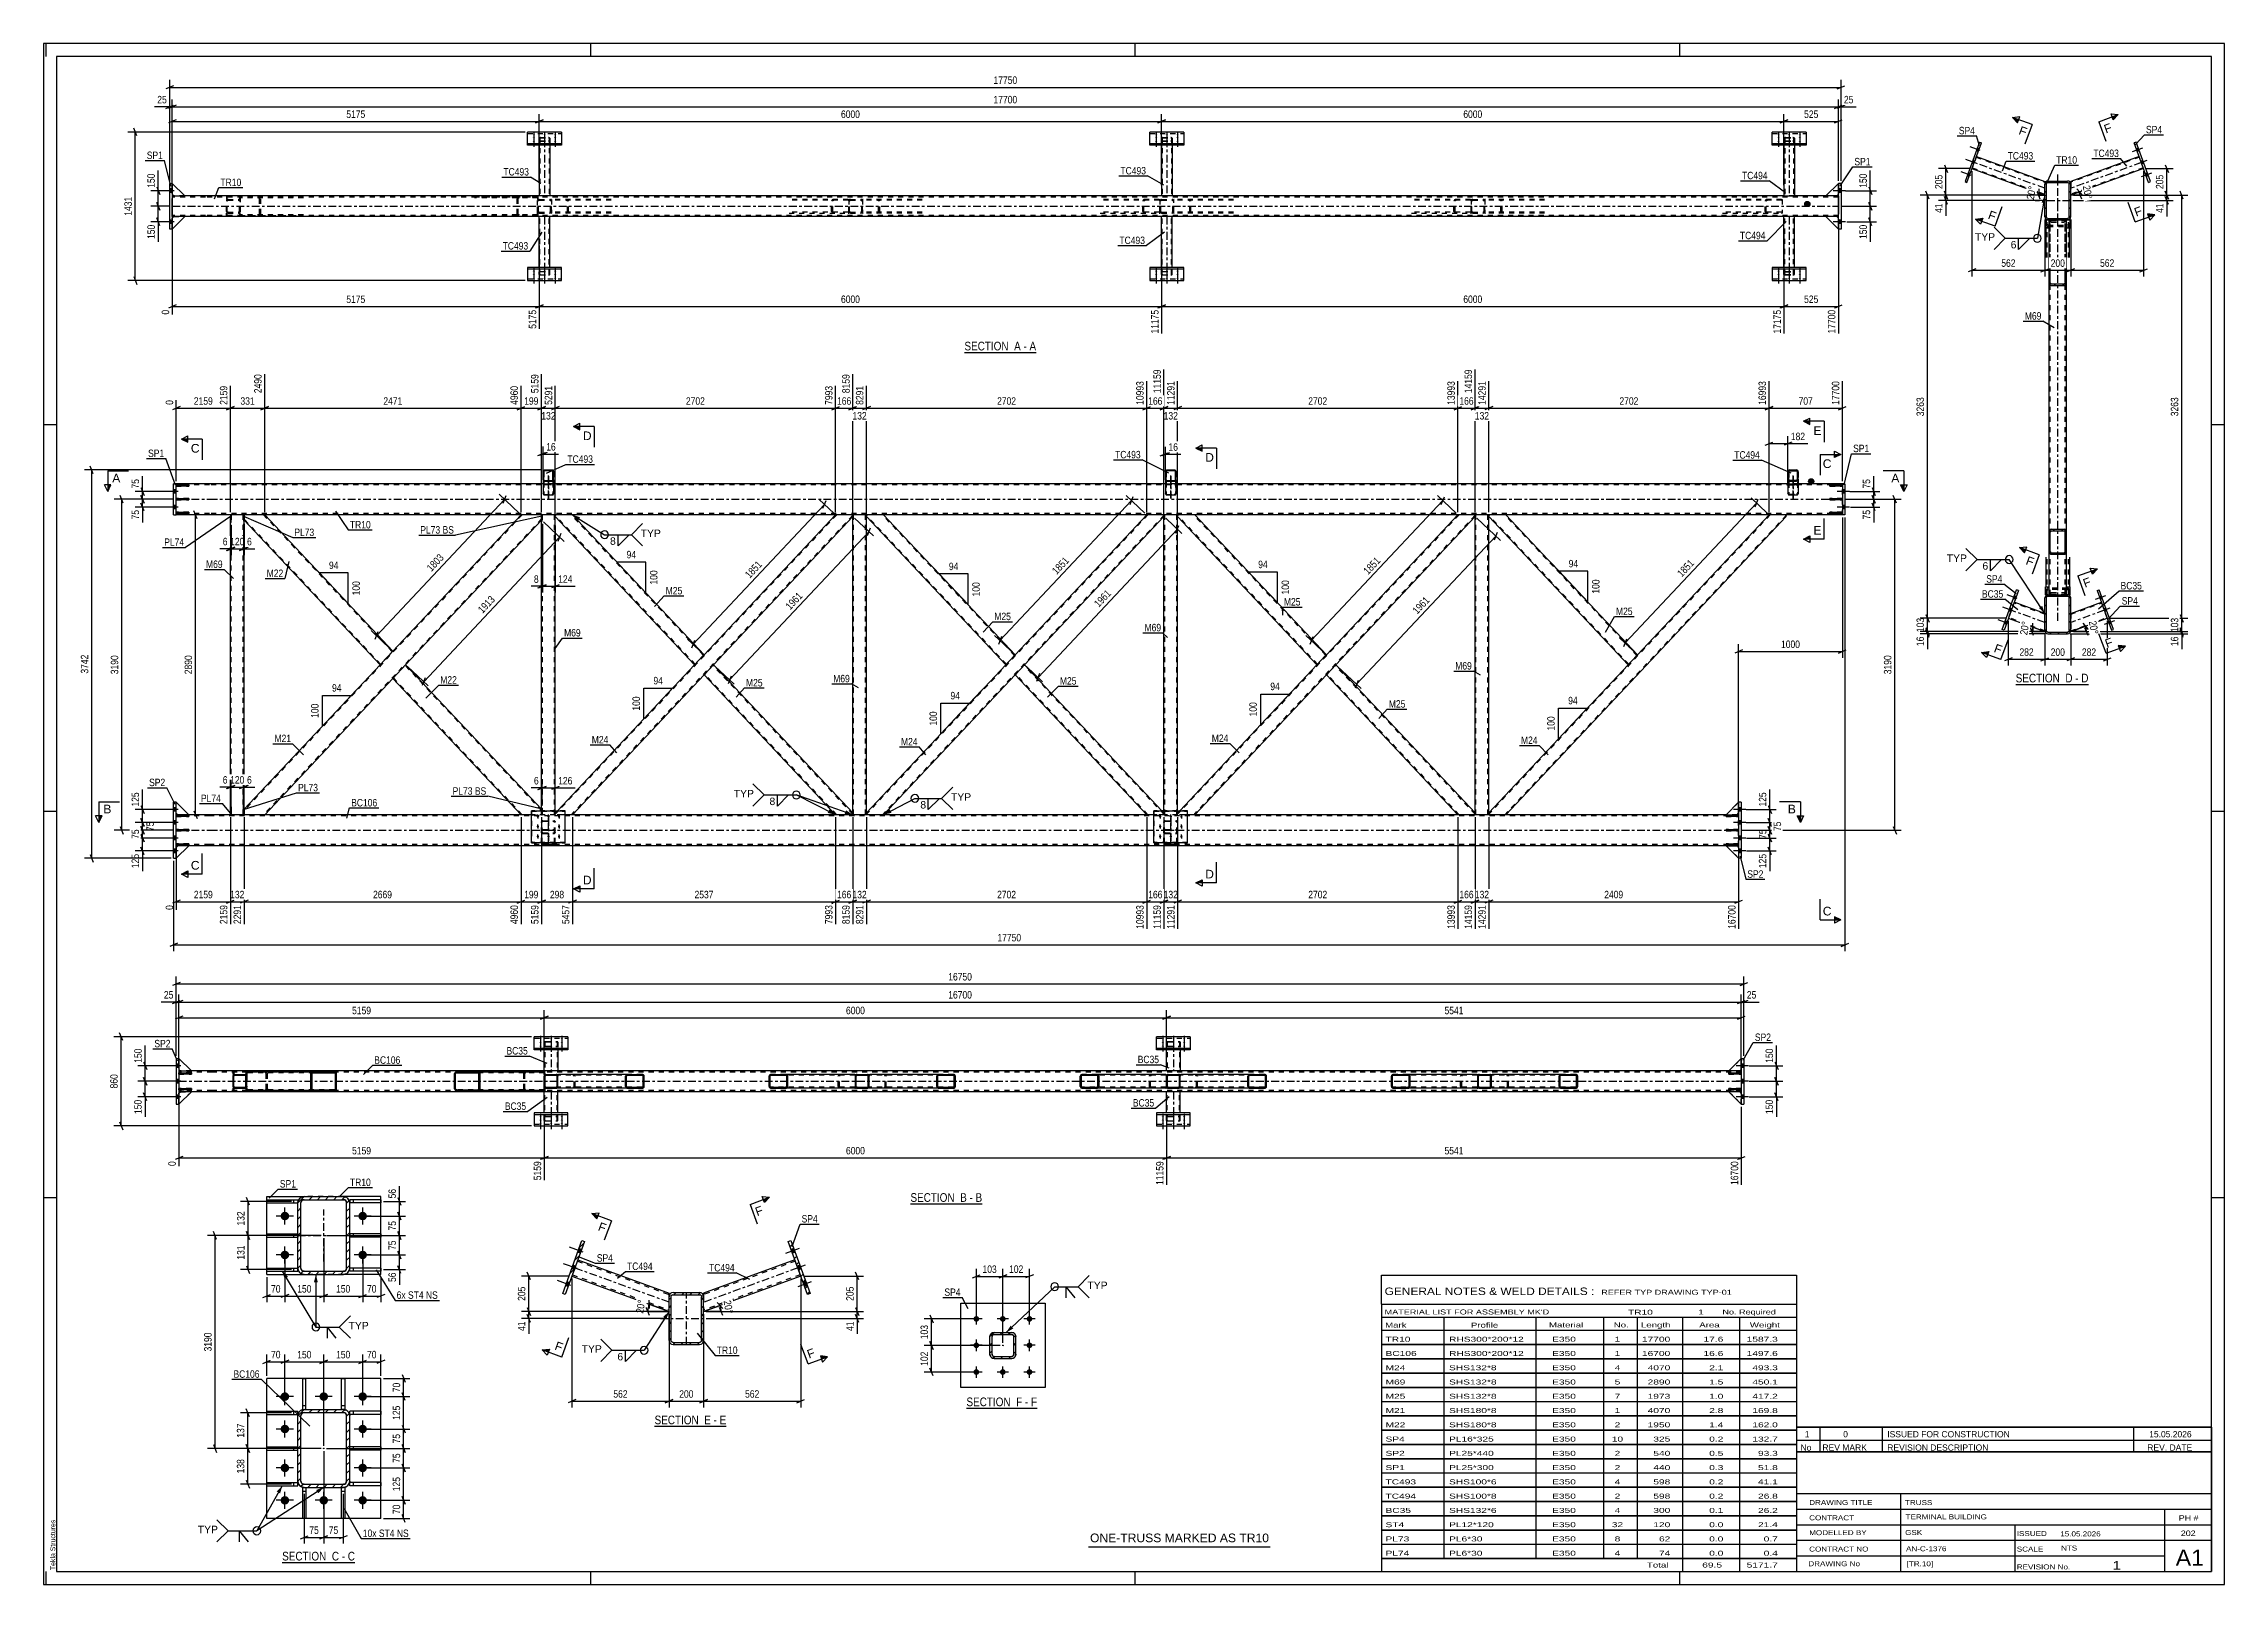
# Model space of a CAD drawing. Header units: millimetres. Extents: x -51 to 790, y -418 to 176.
import ezdxf

# ---------------------------------------------------------------- set-up
doc = ezdxf.new("R2010")
doc.units = ezdxf.units.MM
doc.linetypes.add('DXK_LINE_DOT2', pattern=[3.9198, 1.9599, -1.9599])
doc.linetypes.add('DXK_LINE_DOT3', pattern=[5.9187, 2.979, -0.9799, 0.9799, -0.9799])
doc.styles.add('Arial', font='ARIAL.TTF', dxfattribs={"height": 0.2})
doc.styles.add('Arial Narrow', font='ARIALN.TTF', dxfattribs={"height": 0.2})

# ---------------------------------------------------------------- blocks, each defined once
blk = doc.blocks.new('Unknown-389637219-18 - 30307')
at = {"color": 6, "linetype": 'Continuous'}
blk.add_line((304.75, -350.4), (331.97, -350.4), dxfattribs=at)
at = {"color": 0, "linetype": 'Continuous'}
blk.add_wipeout([(322.86, -349.65), (322.86, -346.15), (304.75, -346.15), (304.75, -349.65)], dxfattribs=at)
blk.add_wipeout([(326.25, -349.65), (326.25, -346.15), (323.91, -346.15), (323.91, -349.65)], dxfattribs=at)
at = {"color": 7, "linetype": 'Continuous', "style": 'Arial Narrow'}
blk.add_text('SECTION ', height=3.34, dxfattribs=at).set_placement((304.75, -349.65))
at = {"color": 0, "linetype": 'Continuous'}
blk.add_wipeout([(328.57, -349.65), (328.57, -346.15), (327.3, -346.15), (327.3, -349.65)], dxfattribs=at)
blk.add_wipeout([(331.97, -349.65), (331.97, -346.15), (329.62, -346.15), (329.62, -349.65)], dxfattribs=at)
at = {"color": 7, "linetype": 'Continuous', "style": 'Arial Narrow'}
for s, p in [('F', (323.91, -349.65)), ('-', (327.3, -349.65)), ('F', (329.62, -349.65))]:
    blk.add_text(s, height=3.34, dxfattribs=at).set_placement(p)
blk = doc.blocks.new('Unknown-389637219-39944')
at = {"color": 7, "linetype": 'Continuous'}
blk.add_line((351.86, -403.84), (421.86, -403.84), dxfattribs=at)
at = {"color": 7, "style": 'Arial'}
blk.add_text('ONE-TRUSS MARKED AS TR10', height=3.3428, dxfattribs=at).set_placement((352.4, -402.09))
blk = doc.blocks.new('Unknown-389637219-15102')
at = {"color": 5, "linetype": 'Continuous'}
for p, q in [((789.86, 175.66), (-51.14, 175.66)), ((-51.14, 175.66), (-51.14, -418.34)), ((-50.14, 170.66), (-50.14, 175.66)), ((784.86, 170.66), (-46.14, 170.66)), ((-46.14, 170.66), (-46.14, -413.34)), ((159.86, 170.66), (159.86, 175.66)), ((369.86, 170.66), (369.86, 175.66)), ((579.86, 170.66), (579.86, 175.66)), ((784.86, -413.34), (784.86, 170.66)), ((789.86, -418.34), (789.86, 175.66)), ((-46.14, 28.66), (-51.14, 28.66)), ((789.86, 28.66), (784.86, 28.66)), ((-46.14, -120.34), (-51.14, -120.34)), ((789.86, -120.34), (784.86, -120.34)), ((-46.14, -269.34), (-51.14, -269.34)), ((789.86, -269.34), (784.86, -269.34)), ((-51.14, -418.34), (789.86, -418.34)), ((-50.14, -418.34), (-50.14, -413.34)), ((-46.14, -413.34), (784.86, -413.34)), ((159.86, -418.34), (159.86, -413.34)), ((369.86, -418.34), (369.86, -413.34)), ((579.86, -418.34), (579.86, -413.34))]:
    blk.add_line(p, q, dxfattribs=at)
at = {"color": 174, "linetype": 'Continuous', "style": 'Arial'}
blk.add_text('Tekla Structures', height=1.9102, rotation=90, dxfattribs=at).set_placement((-46.64, -412.84))
blk = doc.blocks.new('Unknown-389637219-39942')
at = {"color": 7, "linetype": 'Continuous'}
for p, q in [((624.86, -367.29), (624.86, -413.34)), ((624.86, -367.29), (784.86, -367.29)), ((784.86, -367.34), (784.86, -413.34)), ((624.86, -383.34), (784.86, -383.34)), ((665, -383.34), (665, -413.34)), ((624.86, -389.34), (784.86, -389.34)), ((766.86, -413.29), (766.86, -389.29)), ((624.86, -395.34), (784.86, -395.34)), ((624.86, -401.34), (784.86, -401.34)), ((709, -395.34), (709, -413.34)), ((624.86, -407.34), (766.86, -407.34)), ((624.86, -413.34), (784.86, -413.34))]:
    blk.add_line(p, q, dxfattribs=at)
at = {"color": 7, "style": 'Arial Narrow'}
for s, height, width, p in [('DRAWING TITLE', 1.9089, 1.425378, (629.74, -387.73)), ('TRUSS', 1.909, 1.425378, (666.67, -387.75)), ('CONTRACT', 1.909, 1.425378, (629.74, -393.63)), ('TERMINAL BUILDING', 1.9089, 1.425378, (666.92, -393.27)), ('MODELLED BY', 1.9089, 1.425378, (629.74, -399.36)), ('GSK', 1.909, 1.425378, (666.74, -399.3)), ('AN-C-1376', 1.909, 1.425378, (667.09, -405.56)), ('ISSUED', 1.909, 1.425378, (709.8, -399.7)), ('15.05.2026', 1.909, 1.425378, (726.55, -399.82)), ('DRAWING No', 1.909, 1.425378, (629.42, -411.34)), ('CONTRACT NO', 1.9089, 1.425378, (629.74, -405.68)), ('[TR.10]', 1.909, 1.425378, (667.32, -411.35)), ('SCALE', 1.909, 1.425378, (709.8, -405.69)), ('REVISION No.', 1.9089, 1.425378, (709.8, -412.57)), ('1', 3.34, 1.5, (746.77, -412.66)), ('A1', 6.204, 1.25, (771.1, -411.14))]:
    blk.add_text(s, height=height, dxfattribs=dict(at, width=width)).set_placement(p)
at = {"color": 7, "linetype": 'Continuous', "style": 'Arial Narrow'}
for s, height, width, p in [('PH #', 2.1, 1.42538, (772.26, -393.79)), ('NTS', 1.909, 1.425378, (726.86, -405.29)), ('202', 2.1, 1.42538, (773.05, -399.69))]:
    blk.add_text(s, height=height, dxfattribs=dict(at, width=width)).set_placement(p)
blk = doc.blocks.new('Unknown-389637219-39943')
at = {"color": 7, "linetype": 'Continuous'}
for p, q in [((464.86, -299.09), (624.86, -299.09)), ((464.86, -310.34), (464.86, -299.09)), ((624.86, -299.09), (624.86, -310.34)), ((464.86, -310.34), (624.86, -310.34)), ((464.86, -310.34), (464.86, -315.34)), ((624.86, -310.34), (624.86, -315.34)), ((464.86, -315.34), (624.86, -315.34)), ((464.86, -315.34), (464.86, -320.34)), ((488.86, -315.34), (488.86, -320.34)), ((524.36, -315.34), (524.36, -320.34)), ((550.36, -315.34), (550.36, -320.34)), ((563.36, -315.34), (563.36, -320.34)), ((580.86, -315.34), (580.86, -320.34)), ((602.86, -315.34), (602.86, -320.34)), ((624.86, -315.34), (624.86, -320.34)), ((464.86, -320.34), (624.86, -320.34)), ((464.86, -320.39), (464.86, -325.79)), ((464.86, -320.39), (624.86, -320.39)), ((464.86, -325.79), (624.86, -325.79)), ((464.86, -325.89), (464.86, -331.29)), ((464.86, -325.89), (624.86, -325.89)), ((488.86, -320.34), (488.86, -325.84)), ((488.86, -325.84), (488.86, -331.34)), ((524.36, -320.34), (524.36, -325.84)), ((524.36, -325.84), (524.36, -331.34)), ((550.36, -320.34), (550.36, -325.84)), ((550.36, -325.84), (550.36, -331.34)), ((563.36, -320.34), (563.36, -325.84)), ((563.36, -325.84), (563.36, -331.34)), ((580.86, -320.34), (580.86, -325.84)), ((580.86, -325.84), (580.86, -331.34)), ((602.86, -320.34), (602.86, -325.84)), ((602.86, -325.84), (602.86, -331.34)), ((624.86, -320.39), (624.86, -325.79)), ((624.86, -325.89), (624.86, -331.29)), ((464.86, -331.29), (624.86, -331.29)), ((464.86, -331.39), (464.86, -336.79)), ((464.86, -331.39), (624.86, -331.39)), ((488.86, -331.34), (488.86, -336.84)), ((524.36, -331.34), (524.36, -336.84)), ((550.36, -331.34), (550.36, -336.84)), ((563.36, -331.34), (563.36, -336.84)), ((580.86, -331.34), (580.86, -336.84)), ((602.86, -331.34), (602.86, -336.84)), ((624.86, -331.39), (624.86, -336.79)), ((464.86, -336.79), (624.86, -336.79)), ((464.86, -336.89), (464.86, -342.29)), ((464.86, -336.89), (624.86, -336.89)), ((464.86, -342.29), (624.86, -342.29)), ((464.86, -342.39), (464.86, -347.79)), ((464.86, -342.39), (624.86, -342.39)), ((488.86, -336.84), (488.86, -342.34)), ((488.86, -342.34), (488.86, -347.84)), ((524.36, -336.84), (524.36, -342.34)), ((524.36, -342.34), (524.36, -347.84)), ((550.36, -336.84), (550.36, -342.34)), ((550.36, -342.34), (550.36, -347.84)), ((563.36, -336.84), (563.36, -342.34)), ((563.36, -342.34), (563.36, -347.84)), ((580.86, -336.84), (580.86, -342.34)), ((580.86, -342.34), (580.86, -347.84)), ((602.86, -336.84), (602.86, -342.34)), ((602.86, -342.34), (602.86, -347.84)), ((624.86, -336.89), (624.86, -342.29)), ((624.86, -342.39), (624.86, -347.79)), ((464.86, -347.79), (624.86, -347.79)), ((464.86, -347.89), (464.86, -353.29)), ((464.86, -347.89), (624.86, -347.89)), ((488.86, -347.84), (488.86, -353.34)), ((524.36, -347.84), (524.36, -353.34)), ((550.36, -347.84), (550.36, -353.34)), ((563.36, -347.84), (563.36, -353.34)), ((580.86, -347.84), (580.86, -353.34)), ((602.86, -347.84), (602.86, -353.34)), ((624.86, -347.89), (624.86, -353.29)), ((464.86, -353.29), (624.86, -353.29)), ((464.86, -353.39), (464.86, -358.79)), ((464.86, -353.39), (624.86, -353.39)), ((464.86, -358.79), (624.86, -358.79)), ((464.86, -358.89), (464.86, -364.29)), ((464.86, -358.89), (624.86, -358.89)), ((488.86, -353.34), (488.86, -358.84)), ((488.86, -358.84), (488.86, -364.34)), ((524.36, -353.34), (524.36, -358.84)), ((524.36, -358.84), (524.36, -364.34)), ((550.36, -353.34), (550.36, -358.84)), ((550.36, -358.84), (550.36, -364.34)), ((563.36, -353.34), (563.36, -358.84)), ((563.36, -358.84), (563.36, -364.34)), ((580.86, -353.34), (580.86, -358.84)), ((580.86, -358.84), (580.86, -364.34)), ((602.86, -353.34), (602.86, -358.84)), ((602.86, -358.84), (602.86, -364.34)), ((624.86, -353.39), (624.86, -358.79)), ((624.86, -358.89), (624.86, -364.29)), ((464.86, -364.29), (624.86, -364.29)), ((464.86, -364.39), (464.86, -369.79)), ((464.86, -364.39), (624.86, -364.39)), ((464.86, -369.79), (624.86, -369.79)), ((464.86, -369.89), (464.86, -375.29)), ((464.86, -369.89), (624.86, -369.89)), ((488.86, -364.34), (488.86, -369.84)), ((488.86, -369.84), (488.86, -375.34)), ((524.36, -364.34), (524.36, -369.84)), ((524.36, -369.84), (524.36, -375.34)), ((550.36, -364.34), (550.36, -369.84)), ((550.36, -369.84), (550.36, -375.34)), ((563.36, -364.34), (563.36, -369.84)), ((563.36, -369.84), (563.36, -375.34)), ((580.86, -364.34), (580.86, -369.84)), ((580.86, -369.84), (580.86, -375.34)), ((602.86, -364.34), (602.86, -369.84)), ((602.86, -369.84), (602.86, -375.34)), ((624.86, -364.39), (624.86, -369.79)), ((624.86, -369.89), (624.86, -375.29)), ((464.86, -375.29), (624.86, -375.29)), ((464.86, -375.39), (464.86, -380.79)), ((464.86, -375.39), (624.86, -375.39)), ((488.86, -375.34), (488.86, -380.84)), ((524.36, -375.34), (524.36, -380.84)), ((550.36, -375.34), (550.36, -380.84)), ((563.36, -375.34), (563.36, -380.84)), ((580.86, -375.34), (580.86, -380.84)), ((602.86, -375.34), (602.86, -380.84)), ((624.86, -375.39), (624.86, -380.79)), ((464.86, -380.79), (624.86, -380.79)), ((464.86, -380.89), (464.86, -386.29)), ((464.86, -380.89), (624.86, -380.89)), ((464.86, -386.29), (624.86, -386.29)), ((464.86, -386.39), (464.86, -391.79)), ((464.86, -386.39), (624.86, -386.39)), ((488.86, -380.84), (488.86, -386.34)), ((488.86, -386.34), (488.86, -391.84)), ((524.36, -380.84), (524.36, -386.34)), ((524.36, -386.34), (524.36, -391.84)), ((550.36, -380.84), (550.36, -386.34)), ((550.36, -386.34), (550.36, -391.84)), ((563.36, -380.84), (563.36, -386.34)), ((563.36, -386.34), (563.36, -391.84)), ((580.86, -380.84), (580.86, -386.34)), ((580.86, -386.34), (580.86, -391.84)), ((602.86, -380.84), (602.86, -386.34)), ((602.86, -386.34), (602.86, -391.84)), ((624.86, -380.89), (624.86, -386.29)), ((624.86, -386.39), (624.86, -391.79)), ((464.86, -391.79), (624.86, -391.79)), ((464.86, -391.89), (464.86, -397.29)), ((464.86, -391.89), (624.86, -391.89)), ((488.86, -391.84), (488.86, -397.34)), ((524.36, -391.84), (524.36, -397.34)), ((550.36, -391.84), (550.36, -397.34)), ((563.36, -391.84), (563.36, -397.34)), ((580.86, -391.84), (580.86, -397.34)), ((602.86, -391.84), (602.86, -397.34)), ((624.86, -391.89), (624.86, -397.29)), ((464.86, -397.29), (624.86, -397.29)), ((464.86, -397.39), (464.86, -402.79)), ((464.86, -397.39), (624.86, -397.39)), ((464.86, -402.79), (624.86, -402.79)), ((464.86, -402.89), (464.86, -408.29)), ((464.86, -402.89), (624.86, -402.89)), ((488.86, -397.34), (488.86, -402.84)), ((488.86, -402.84), (488.86, -408.34)), ((524.36, -397.34), (524.36, -402.84)), ((524.36, -402.84), (524.36, -408.34)), ((550.36, -397.34), (550.36, -402.84)), ((550.36, -402.84), (550.36, -408.34)), ((563.36, -397.34), (563.36, -402.84)), ((563.36, -402.84), (563.36, -408.34)), ((580.86, -397.34), (580.86, -402.84)), ((580.86, -402.84), (580.86, -408.34)), ((602.86, -397.34), (602.86, -402.84)), ((602.86, -402.84), (602.86, -408.34)), ((624.86, -397.39), (624.86, -402.79)), ((624.86, -402.89), (624.86, -408.29)), ((464.86, -408.29), (624.86, -408.29)), ((464.86, -408.34), (624.86, -408.34)), ((464.86, -408.34), (464.86, -413.34)), ((580.86, -408.34), (580.86, -413.34)), ((602.86, -408.34), (602.86, -413.34)), ((624.86, -408.34), (624.86, -413.34)), ((464.86, -413.34), (624.86, -413.34))]:
    blk.add_line(p, q, dxfattribs=at)
at = {"color": 7, "style": 'Arial Narrow'}
for s, height, width, p in [('GENERAL NOTES & WELD DETAILS :', 2.8633, 1.4, (466.01, -306.78)), ('REFER TYP DRAWING TYP-01', 1.9089, 1.6, (549.56, -306.68)), ("MATERIAL LIST FOR ASSEMBLY MK'D", 1.9089, 1.6, (466.01, -314.28)), ('Mark', 1.909, 1.7, (466.19, -319.34)), ('Profile', 1.909, 1.7, (499.27, -319.34)), ('Material', 1.909, 1.7, (529.4, -319.28)), ('No.', 1.909, 1.7, (554.36, -319.28)), ('TR10', 1.909, 1.794707, (559.85, -314.37)), ('Length', 1.909, 1.7, (564.86, -319.28)), ('1', 1.91, 1.794707, (586.94, -314.28)), ('Area', 1.909, 1.7, (587.36, -319.28)), ('No. Required', 1.9089, 1.6, (596.27, -314.28)), ('Weight', 1.909, 1.7, (606.86, -319.28))]:
    blk.add_text(s, height=height, dxfattribs=dict(at, width=width)).set_placement(p)
at = {"color": 7, "linetype": 'Continuous', "style": 'Arial Narrow'}
for s, height, width, p in [('TR10', 1.909, 1.794707, (466.36, -324.78)), ('RHS300*200*12', 1.9089, 1.794707, (490.86, -324.78)), ('E350', 1.909, 1.794707, (530.6, -324.78)), ('1', 1.91, 1.794707, (554.72, -324.78)), ('17700', 1.909, 1.794707, (565.25, -324.78)), ('17.6', 1.909, 1.794707, (588.99, -324.78)), ('1587.3', 1.909, 1.794707, (605.63, -324.78)), ('BC106', 1.909, 1.794707, (466.36, -330.28)), ('M24', 1.909, 1.794707, (466.36, -335.78)), ('SHS132*8', 1.909, 1.794707, (490.86, -335.78)), ('RHS300*200*12', 1.9089, 1.794707, (490.86, -330.28)), ('E350', 1.909, 1.794707, (530.6, -330.28)), ('E350', 1.909, 1.794707, (530.6, -335.78)), ('4', 1.91, 1.794707, (554.72, -335.78)), ('1', 1.91, 1.794707, (554.72, -330.28)), ('16700', 1.909, 1.794707, (565.25, -330.28)), ('4070', 1.909, 1.794707, (567.44, -335.78)), ('16.6', 1.909, 1.794707, (588.99, -330.28)), ('2.1', 1.909, 1.794707, (591.18, -335.78)), ('1497.6', 1.909, 1.794707, (605.63, -330.28)), ('493.3', 1.909, 1.794707, (607.82, -335.78)), ('M69', 1.909, 1.794707, (466.36, -341.28)), ('SHS132*8', 1.909, 1.794707, (490.86, -341.28)), ('E350', 1.909, 1.794707, (530.6, -341.28)), ('5', 1.91, 1.794707, (554.72, -341.28)), ('2890', 1.909, 1.794707, (567.44, -341.28)), ('1.5', 1.909, 1.794707, (591.18, -341.28)), ('450.1', 1.909, 1.794707, (607.82, -341.28)), ('M25', 1.909, 1.794707, (466.36, -346.78)), ('M21', 1.909, 1.794707, (466.36, -352.28)), ('SHS132*8', 1.909, 1.794707, (490.86, -346.78)), ('SHS180*8', 1.909, 1.794707, (490.86, -352.28)), ('E350', 1.909, 1.794707, (530.6, -346.78)), ('E350', 1.909, 1.794707, (530.6, -352.28)), ('7', 1.91, 1.794707, (554.72, -346.78)), ('1', 1.91, 1.794707, (554.72, -352.28)), ('4070', 1.909, 1.794707, (567.44, -352.28)), ('1973', 1.909, 1.794707, (567.44, -346.78)), ('2.8', 1.909, 1.794707, (591.18, -352.28)), ('1.0', 1.909, 1.794707, (591.18, -346.78)), ('417.2', 1.909, 1.794707, (607.82, -346.78)), ('169.8', 1.909, 1.794707, (607.82, -352.28)), ('SP4', 1.909, 1.794707, (466.36, -363.28)), ('M22', 1.909, 1.794707, (466.36, -357.78)), ('SHS180*8', 1.909, 1.794707, (490.86, -357.78)), ('PL16*325', 1.909, 1.794707, (490.86, -363.28)), ('E350', 1.909, 1.794707, (530.6, -357.78)), ('E350', 1.909, 1.794707, (530.6, -363.28)), ('10', 1.909, 1.794707, (553.62, -363.28)), ('2', 1.91, 1.794707, (554.72, -357.78)), ('1950', 1.909, 1.794707, (567.44, -357.78)), ('325', 1.909, 1.794707, (569.63, -363.28)), ('0.2', 1.909, 1.794707, (591.18, -363.28)), ('1.4', 1.909, 1.794707, (591.18, -357.78)), ('162.0', 1.909, 1.794707, (607.82, -357.78)), ('132.7', 1.909, 1.794707, (607.82, -363.28)), ('SP2', 1.909, 1.794707, (466.36, -368.78)), ('PL25*440', 1.909, 1.794707, (490.86, -368.78)), ('E350', 1.909, 1.794707, (530.6, -368.78)), ('2', 1.91, 1.794707, (554.72, -368.78)), ('540', 1.909, 1.794707, (569.63, -368.78)), ('0.5', 1.909, 1.794707, (591.18, -368.78)), ('93.3', 1.909, 1.794707, (610, -368.78)), ('TC493', 1.909, 1.794707, (466.36, -379.78)), ('SP1', 1.909, 1.794707, (466.36, -374.28)), ('SHS100*6', 1.909, 1.794707, (490.86, -379.78)), ('PL25*300', 1.909, 1.794707, (490.86, -374.28)), ('E350', 1.909, 1.794707, (530.6, -374.28)), ('E350', 1.909, 1.794707, (530.6, -379.78)), ('4', 1.91, 1.794707, (554.72, -379.78)), ('2', 1.91, 1.794707, (554.72, -374.28)), ('440', 1.909, 1.794707, (569.63, -374.28)), ('598', 1.909, 1.794707, (569.63, -379.78)), ('0.3', 1.909, 1.794707, (591.18, -374.28)), ('0.2', 1.909, 1.794707, (591.18, -379.78)), ('41.1', 1.909, 1.794707, (610, -379.78)), ('51.8', 1.909, 1.794707, (610, -374.28)), ('TC494', 1.909, 1.794707, (466.36, -385.28)), ('SHS100*8', 1.909, 1.794707, (490.86, -385.28)), ('E350', 1.909, 1.794707, (530.6, -385.28)), ('2', 1.91, 1.794707, (554.72, -385.28)), ('598', 1.909, 1.794707, (569.63, -385.28)), ('0.2', 1.909, 1.794707, (591.18, -385.28)), ('26.8', 1.909, 1.794707, (610, -385.28)), ('ST4', 1.909, 1.794707, (466.36, -396.28)), ('BC35', 1.909, 1.794707, (466.36, -390.78)), ('SHS132*6', 1.909, 1.794707, (490.86, -390.78)), ('PL12*120', 1.909, 1.794707, (490.86, -396.28)), ('E350', 1.909, 1.794707, (530.6, -390.78)), ('E350', 1.909, 1.794707, (530.6, -396.28)), ('32', 1.909, 1.794707, (553.62, -396.28)), ('4', 1.91, 1.794707, (554.72, -390.78)), ('300', 1.909, 1.794707, (569.63, -390.78)), ('120', 1.909, 1.794707, (569.63, -396.28)), ('0.1', 1.909, 1.794707, (591.18, -390.78)), ('0.0', 1.909, 1.794707, (591.18, -396.28)), ('26.2', 1.909, 1.794707, (610, -390.78)), ('21.4', 1.909, 1.794707, (610, -396.28)), ('PL73', 1.909, 1.794707, (466.36, -401.78)), ('PL6*30', 1.909, 1.794707, (490.86, -401.78)), ('E350', 1.909, 1.794707, (530.6, -401.78)), ('8', 1.91, 1.794707, (554.72, -401.78)), ('62', 1.909, 1.794707, (571.82, -401.78)), ('0.0', 1.909, 1.794707, (591.18, -401.78)), ('0.7', 1.909, 1.794707, (612.19, -401.78)), ('PL74', 1.909, 1.794707, (466.36, -407.28)), ('PL6*30', 1.909, 1.794707, (490.86, -407.28)), ('E350', 1.909, 1.794707, (530.6, -407.28)), ('4', 1.91, 1.794707, (554.72, -407.28)), ('Total', 1.909, 1.7, (567.19, -411.84)), ('74', 1.909, 1.794707, (571.82, -407.28)), ('69.5', 1.909, 1.794707, (588.5, -411.84)), ('0.0', 1.909, 1.794707, (591.18, -407.28)), ('5171.7', 1.909, 1.794707, (605.63, -411.84)), ('0.4', 1.909, 1.794707, (612.19, -407.28))]:
    blk.add_text(s, height=height, dxfattribs=dict(at, width=width)).set_placement(p)
blk = doc.blocks.new('Unknown-389637219-39945')
at = {"color": 7, "linetype": 'Continuous'}
for p, q in [((624.86, -357.79), (784.86, -357.79)), ((784.86, -357.79), (624.86, -357.79)), ((624.86, -357.79), (624.86, -362.79)), ((633.86, -357.79), (633.86, -362.79)), ((657.86, -357.79), (657.86, -362.79)), ((754.86, -357.79), (754.86, -362.79)), ((784.86, -357.79), (784.86, -362.79)), ((624.86, -362.79), (784.86, -362.79)), ((624.86, -362.79), (624.86, -367.29)), ((624.86, -362.79), (784.86, -362.79)), ((784.86, -367.29), (624.86, -367.29)), ((633.86, -362.79), (633.86, -367.29)), ((657.86, -362.79), (657.86, -367.29)), ((754.86, -362.79), (754.86, -367.29)), ((784.86, -362.79), (784.86, -367.29))]:
    blk.add_line(p, q, dxfattribs=at)
at = {"color": 7, "linetype": 'Continuous', "style": 'Arial Narrow'}
for s, height, width, p in [('1', 2.39, 1.196471, (628.02, -361.64)), ('0', 2.39, 1.196471, (642.86, -361.64)), ('ISSUED FOR CONSTRUCTION', 2.3861, 1.196471, (659.86, -361.64)), ('15.05.2026', 2.386, 1.196471, (760.86, -361.64)), ('No', 2.386, 1.2, (626.4, -366.79)), ('REV MARK', 2.386, 1.2, (634.86, -366.79)), ('REVISION DESCRIPTION', 2.3861, 1.2, (659.86, -366.79)), ('REV. DATE', 2.386, 1.2, (760.14, -366.79))]:
    blk.add_text(s, height=height, dxfattribs=dict(at, width=width)).set_placement(p)
blk = doc.blocks.new('Unknown-389637219-12 - 15315')
at = {"color": 6, "linetype": 'Continuous'}
blk.add_line((303.97, 56.64), (331.61, 56.64), dxfattribs=at)
at = {"color": 0, "linetype": 'Continuous'}
blk.add_wipeout([(322.08, 57.39), (322.08, 60.89), (303.97, 60.89), (303.97, 57.39)], dxfattribs=at)
blk.add_wipeout([(325.68, 57.39), (325.68, 60.89), (323.13, 60.89), (323.13, 57.39)], dxfattribs=at)
at = {"color": 7, "linetype": 'Continuous', "style": 'Arial Narrow'}
blk.add_text('SECTION ', height=3.34, dxfattribs=at).set_placement((303.97, 57.39))
at = {"color": 0, "linetype": 'Continuous'}
blk.add_wipeout([(328.01, 57.39), (328.01, 60.89), (326.73, 60.89), (326.73, 57.39)], dxfattribs=at)
blk.add_wipeout([(331.61, 57.39), (331.61, 60.89), (329.06, 60.89), (329.06, 57.39)], dxfattribs=at)
at = {"color": 7, "linetype": 'Continuous', "style": 'Arial Narrow'}
for s, p in [('A', (323.13, 57.39)), ('-', (326.73, 57.39)), ('A', (329.06, 57.39))]:
    blk.add_text(s, height=3.34, dxfattribs=at).set_placement(p)
blk = doc.blocks.new('Unknown-389637219-13 - 17712')
at = {"color": 6, "linetype": 'Continuous'}
blk.add_line((283.15, -271.61), (310.8, -271.61), dxfattribs=at)
at = {"color": 0, "linetype": 'Continuous'}
blk.add_wipeout([(301.26, -270.86), (301.26, -267.36), (283.15, -267.36), (283.15, -270.86)], dxfattribs=at)
blk.add_wipeout([(304.87, -270.86), (304.87, -267.36), (302.31, -267.36), (302.31, -270.86)], dxfattribs=at)
at = {"color": 7, "linetype": 'Continuous', "style": 'Arial Narrow'}
blk.add_text('SECTION ', height=3.34, dxfattribs=at).set_placement((283.15, -270.86))
at = {"color": 0, "linetype": 'Continuous'}
blk.add_wipeout([(307.19, -270.86), (307.19, -267.36), (305.92, -267.36), (305.92, -270.86)], dxfattribs=at)
blk.add_wipeout([(310.8, -270.86), (310.8, -267.36), (308.24, -267.36), (308.24, -270.86)], dxfattribs=at)
at = {"color": 7, "linetype": 'Continuous', "style": 'Arial Narrow'}
for s, p in [('B', (302.31, -270.86)), ('B', (308.24, -270.86)), ('-', (305.92, -270.86))]:
    blk.add_text(s, height=3.34, dxfattribs=at).set_placement(p)
blk = doc.blocks.new('Unknown-389637219-14 - 22887')
at = {"color": 6, "linetype": 'Continuous'}
blk.add_line((40.86, -409.88), (68.93, -409.88), dxfattribs=at)
at = {"color": 0, "linetype": 'Continuous'}
blk.add_wipeout([(58.97, -409.13), (58.97, -405.63), (40.86, -405.63), (40.86, -409.13)], dxfattribs=at)
blk.add_wipeout([(62.79, -409.13), (62.79, -405.63), (60.02, -405.63), (60.02, -409.13)], dxfattribs=at)
at = {"color": 7, "linetype": 'Continuous', "style": 'Arial Narrow'}
blk.add_text('SECTION ', height=3.34, dxfattribs=at).set_placement((40.86, -409.13))
at = {"color": 0, "linetype": 'Continuous'}
blk.add_wipeout([(65.11, -409.13), (65.11, -405.63), (63.84, -405.63), (63.84, -409.13)], dxfattribs=at)
blk.add_wipeout([(68.93, -409.13), (68.93, -405.63), (66.16, -405.63), (66.16, -409.13)], dxfattribs=at)
at = {"color": 7, "linetype": 'Continuous', "style": 'Arial Narrow'}
for s, p in [('C', (60.02, -409.13)), ('-', (63.84, -409.13)), ('C', (66.16, -409.13))]:
    blk.add_text(s, height=3.34, dxfattribs=at).set_placement(p)
blk = doc.blocks.new('Unknown-389637219-15 - 24561')
at = {"color": 6, "linetype": 'Continuous'}
blk.add_line((709.38, -71.35), (737.45, -71.35), dxfattribs=at)
at = {"color": 0, "linetype": 'Continuous'}
blk.add_wipeout([(727.49, -70.6), (727.49, -67.1), (709.38, -67.1), (709.38, -70.6)], dxfattribs=at)
blk.add_wipeout([(731.3, -70.6), (731.3, -67.1), (728.54, -67.1), (728.54, -70.6)], dxfattribs=at)
at = {"color": 7, "linetype": 'Continuous', "style": 'Arial Narrow'}
blk.add_text('SECTION ', height=3.34, dxfattribs=at).set_placement((709.38, -70.6))
at = {"color": 0, "linetype": 'Continuous'}
blk.add_wipeout([(733.63, -70.6), (733.63, -67.1), (732.35, -67.1), (732.35, -70.6)], dxfattribs=at)
blk.add_wipeout([(737.45, -70.6), (737.45, -67.1), (734.68, -67.1), (734.68, -70.6)], dxfattribs=at)
at = {"color": 7, "linetype": 'Continuous', "style": 'Arial Narrow'}
for s, p in [('D', (728.54, -70.6)), ('D', (734.68, -70.6)), ('-', (732.35, -70.6))]:
    blk.add_text(s, height=3.34, dxfattribs=at).set_placement(p)
blk = doc.blocks.new('Unknown-389637219-17 - 27946')
at = {"color": 6, "linetype": 'Continuous'}
blk.add_line((184.48, -357.37), (212.13, -357.37), dxfattribs=at)
at = {"color": 0, "linetype": 'Continuous'}
blk.add_wipeout([(202.59, -356.62), (202.59, -353.12), (184.48, -353.12), (184.48, -356.62)], dxfattribs=at)
blk.add_wipeout([(206.2, -356.62), (206.2, -353.12), (203.64, -353.12), (203.64, -356.62)], dxfattribs=at)
at = {"color": 7, "linetype": 'Continuous', "style": 'Arial Narrow'}
blk.add_text('SECTION ', height=3.34, dxfattribs=at).set_placement((184.48, -356.62))
at = {"color": 0, "linetype": 'Continuous'}
blk.add_wipeout([(208.52, -356.62), (208.52, -353.12), (207.25, -353.12), (207.25, -356.62)], dxfattribs=at)
blk.add_wipeout([(212.13, -356.62), (212.13, -353.12), (209.57, -353.12), (209.57, -356.62)], dxfattribs=at)
at = {"color": 7, "linetype": 'Continuous', "style": 'Arial Narrow'}
for s, p in [('E', (203.64, -356.62)), ('-', (207.25, -356.62)), ('E', (209.57, -356.62))]:
    blk.add_text(s, height=3.34, dxfattribs=at).set_placement(p)
blk = doc.blocks.new('Bolt-389637219-30483 - 30307')
at = {"linetype": 'Continuous'}
for points in [[(308.56, -317.08, -1), (308.56, -314.88, -1)], [(318.76, -317.08, -1), (318.76, -314.88, -1)], [(329.06, -317.08, -1), (329.06, -314.88, -1)], [(308.56, -327.28, -1), (308.56, -325.08, -1)], [(329.06, -327.28, -1), (329.06, -325.08, -1)], [(308.56, -337.58, -1), (308.56, -335.38, -1)], [(318.76, -337.58, -1), (318.76, -335.38, -1)], [(329.06, -337.58, -1), (329.06, -335.38, -1)]]:
    blk.add_hatch(color=1, dxfattribs=at).paths.add_polyline_path(points)
at = {"color": 1, "linetype": 'Continuous'}
for p, q in [((310.76, -315.98), (306.36, -315.98)), ((308.56, -318.18), (308.56, -313.78)), ((320.96, -315.98), (316.56, -315.98)), ((318.76, -318.18), (318.76, -313.78)), ((331.26, -315.98), (326.86, -315.98)), ((329.06, -318.18), (329.06, -313.78)), ((310.76, -326.18), (306.36, -326.18)), ((308.56, -328.38), (308.56, -323.98)), ((331.26, -326.18), (326.86, -326.18)), ((329.06, -328.38), (329.06, -323.98)), ((308.56, -338.68), (308.56, -334.28)), ((318.76, -338.68), (318.76, -334.28)), ((329.06, -338.68), (329.06, -334.28)), ((310.76, -336.48), (306.36, -336.48)), ((320.96, -336.48), (316.56, -336.48)), ((331.26, -336.48), (326.86, -336.48))]:
    blk.add_line(p, q, dxfattribs=at)
blk = doc.blocks.new('Part-389637219-30347 - 30307')
at = {"linetype": 'Continuous'}
h = blk.add_hatch(dxfattribs=at)
h.set_pattern_fill('', scale=0.7, style=0, pattern_type=0)
h.set_pattern_definition([(45, (315.405, -321.2256), (-1.57154, 1.57154), [])])
h.paths.add_polyline_path([(322.21, -321.23), (315.41, -321.23), (314.79, -321.35), (314.27, -321.69), (313.93, -322.21), (313.81, -322.83), (313.81, -329.63), (313.93, -330.24), (314.27, -330.76), (314.79, -331.1), (315.41, -331.23), (322.21, -331.23), (322.82, -331.1), (323.34, -330.76), (323.68, -330.24), (323.81, -329.63), (323.81, -322.83), (323.68, -322.21), (323.34, -321.69), (322.82, -321.35)])
h.paths.add_polyline_path([(322.94, -322.52), (323.01, -322.83), (323.01, -329.63), (322.94, -329.93), (322.77, -330.19), (322.51, -330.36), (322.21, -330.43), (315.41, -330.43), (315.1, -330.36), (314.84, -330.19), (314.67, -329.93), (314.61, -329.63), (314.61, -322.83), (314.67, -322.52), (314.84, -322.26), (315.1, -322.09), (315.41, -322.03), (322.21, -322.03), (322.51, -322.09), (322.77, -322.26)])
blk.add_hatch(color=30, dxfattribs=at).paths.add_polyline_path([(318.81, -326.33, -1), (318.81, -326.13, -1)])
at = {"color": 7, "linetype": 'DXK_LINE_DOT2'}
for p, q in [((313.81, -322.83), (313.93, -322.21)), ((313.81, -329.63), (313.81, -322.83)), ((314.67, -322.52), (314.61, -322.83)), ((314.61, -329.63), (314.61, -322.83)), ((314.79, -321.35), (315.41, -321.23)), ((315.41, -322.03), (315.1, -322.09)), ((315.41, -321.23), (322.21, -321.23)), ((315.41, -322.03), (322.21, -322.03)), ((322.21, -321.23), (322.82, -321.35)), ((322.51, -322.09), (322.21, -322.03)), ((323.01, -322.83), (322.94, -322.52)), ((323.01, -329.63), (323.01, -322.83)), ((323.68, -322.21), (323.81, -322.83)), ((323.81, -329.63), (323.81, -322.83)), ((313.93, -330.24), (313.81, -329.63)), ((314.61, -329.63), (314.67, -329.93)), ((315.41, -331.23), (314.79, -331.1)), ((315.1, -330.36), (315.41, -330.43)), ((315.41, -330.43), (322.21, -330.43)), ((315.41, -331.23), (322.21, -331.23)), ((322.21, -330.43), (322.51, -330.36)), ((322.82, -331.1), (322.21, -331.23)), ((322.94, -329.93), (323.01, -329.63)), ((323.81, -329.63), (323.68, -330.24))]:
    blk.add_line(p, q, dxfattribs=at)
at = {"color": 2, "linetype": 'Continuous'}
for p, q in [((313.93, -322.21), (313.81, -322.83)), ((313.81, -329.63), (313.81, -322.83)), ((314.61, -322.83), (314.67, -322.52)), ((314.61, -329.63), (314.61, -322.83)), ((315.41, -321.23), (314.79, -321.35)), ((315.1, -322.09), (315.41, -322.03)), ((315.41, -321.23), (322.21, -321.23)), ((315.41, -322.03), (322.21, -322.03)), ((322.82, -321.35), (322.21, -321.23)), ((322.21, -322.03), (322.51, -322.09)), ((322.94, -322.52), (323.01, -322.83)), ((323.01, -329.63), (323.01, -322.83)), ((323.81, -322.83), (323.68, -322.21)), ((323.81, -329.63), (323.81, -322.83)), ((313.81, -329.63), (313.93, -330.24)), ((314.67, -329.93), (314.61, -329.63)), ((314.79, -331.1), (315.41, -331.23)), ((315.41, -330.43), (315.1, -330.36)), ((315.41, -330.43), (322.21, -330.43)), ((315.41, -331.23), (322.21, -331.23)), ((322.51, -330.36), (322.21, -330.43)), ((322.21, -331.23), (322.82, -331.1)), ((323.01, -329.63), (322.94, -329.93)), ((323.68, -330.24), (323.81, -329.63))]:
    blk.add_line(p, q, dxfattribs=at)
at = {"color": 7, "linetype": 'DXK_LINE_DOT3'}
blk.add_line((318.81, -326.23), (318.81, -326.23), dxfattribs=at)
at = {"color": 30, "linetype": 'DXK_LINE_DOT3'}
blk.add_line((318.81, -326.23), (318.81, -326.23), dxfattribs=at)
at = {"color": 30, "linetype": 'Continuous'}
blk.add_circle((318.81, -326.23), 0.1, dxfattribs=at)
at = {"color": 7, "linetype": 'DXK_LINE_DOT2'}
for centre, radius, start, end in [((315.41, -322.83), 1.6, 112.5, 157.5), ((315.41, -322.83), 0.8, 112.5, 157.5), ((322.21, -322.83), 0.8, 22.5, 67.5), ((322.21, -322.83), 1.6, 22.5, 67.5), ((315.41, -329.63), 1.6, 202.5, 247.5), ((315.41, -329.63), 0.8, 202.5, 247.5), ((322.21, -329.63), 0.8, 292.5, 337.5), ((322.21, -329.63), 1.6, 292.5, 337.5)]:
    blk.add_arc(centre, radius, start, end, dxfattribs=at)
at = {"color": 2, "linetype": 'Continuous'}
for centre, radius, start, end in [((315.41, -322.83), 1.6, 112.5, 157.5), ((315.41, -322.83), 0.8, 112.5, 157.5), ((322.21, -322.83), 0.8, 22.5, 67.5), ((322.21, -322.83), 1.6, 22.5, 67.5), ((315.41, -329.63), 1.6, 202.5, 247.5), ((315.41, -329.63), 0.8, 202.5, 247.5), ((322.21, -329.63), 0.8, 292.5, 337.5), ((322.21, -329.63), 1.6, 292.5, 337.5)]:
    blk.add_arc(centre, radius, start, end, dxfattribs=at)
blk = doc.blocks.new('Part-389637219-30349 - 30307')
at = {"color": 2, "linetype": 'Continuous'}
for p, q in [((302.56, -342.48), (302.56, -309.98)), ((302.56, -309.98), (335.06, -309.98)), ((335.06, -309.98), (335.06, -342.48)), ((335.06, -342.48), (302.56, -342.48))]:
    blk.add_line(p, q, dxfattribs=at)
blk = doc.blocks.new('Part-389637219-1456 - 1176')
at = {"color": 2, "linetype": 'Continuous'}
for p, q in [((21.14, -118.62), (20.9, -118.62)), ((20.9, -118.62), (20.9, -121.6)), ((21.14, -121.6), (20.9, -121.6)), ((21.14, -118.62), (21.14, -121.6))]:
    blk.add_line(p, q, dxfattribs=at)
blk = doc.blocks.new('Part-389637219-1392 - 1176')
at = {"color": 7, "linetype": 'DXK_LINE_DOT2'}
for p, q in [((494.71, -6), (386.18, -121.41)), ((500.9, -6.19), (392.37, -121.6)), ((500.9, -6), (494.27, -6)), ((443.54, -59.95), (439.92, -63.8)), ((447.16, -63.8), (443.54, -67.65)), ((387.01, -120.06), (386.18, -120.94)), ((386.18, -121.6), (386.18, -120.94)), ((392.81, -121.6), (386.18, -121.6))]:
    blk.add_line(p, q, dxfattribs=at)
at = {"color": 2, "linetype": 'Continuous'}
for p, q in [((494.27, -6), (443.54, -59.95)), ((500.9, -6.66), (447.16, -63.8)), ((500.9, -6.66), (500.9, -6)), ((439.92, -63.8), (387.01, -120.06)), ((443.54, -67.65), (392.81, -121.6))]:
    blk.add_line(p, q, dxfattribs=at)
blk = doc.blocks.new('Part-389637219-1396 - 1176')
at = {"color": 2, "linetype": 'Continuous'}
for p, q in [((506.18, -6.66), (506.18, -6)), ((559.92, -63.8), (506.18, -6.66)), ((563.54, -59.95), (512.81, -6)), ((563.1, -60.41), (559.92, -63.8)), ((563.54, -59.95), (563.1, -60.41))]:
    blk.add_line(p, q, dxfattribs=at)
at = {"color": 7, "linetype": 'DXK_LINE_DOT2'}
for p, q in [((512.81, -6), (506.18, -6)), ((560.14, -63.57), (506.18, -6.19)), ((563.32, -60.18), (512.37, -6)), ((560.14, -63.57), (560.15, -63.55)), ((563.51, -59.98), (563.1, -60.41))]:
    blk.add_line(p, q, dxfattribs=at)
blk = doc.blocks.new('Part-389637219-1452 - 1176')
at = {"color": 7, "linetype": 'DXK_LINE_DOT2'}
for p, q in [((4.8, 5.5), (0, 5.5)), ((0, 5.5), (0, 5.02)), ((0, 5.02), (4.8, 5.02)), ((0.6, 5.5), (0.6, 5.02)), ((4.8, 5.02), (4.8, 5.5))]:
    blk.add_line(p, q, dxfattribs=at)
blk = doc.blocks.new('Part-389637219-1388 - 1176')
at = {"color": 7, "linetype": 'DXK_LINE_DOT2'}
for p, q in [((254.71, -6), (146.18, -121.41)), ((260.9, -6.19), (152.37, -121.6)), ((260.9, -6), (254.27, -6)), ((203.54, -59.95), (199.92, -63.8)), ((207.16, -63.8), (203.54, -67.65)), ((146.18, -120.94), (147.01, -120.06)), ((146.18, -121.6), (146.18, -120.94)), ((152.81, -121.6), (146.18, -121.6))]:
    blk.add_line(p, q, dxfattribs=at)
at = {"color": 2, "linetype": 'Continuous'}
for p, q in [((254.27, -6), (203.54, -59.95)), ((260.9, -6.66), (207.16, -63.8)), ((260.9, -6.66), (260.9, -6)), ((199.92, -63.8), (147.01, -120.06)), ((203.54, -67.65), (152.81, -121.6))]:
    blk.add_line(p, q, dxfattribs=at)
blk = doc.blocks.new('Part-389637219-1453 - 1176')
at = {"color": 7, "linetype": 'DXK_LINE_DOT2'}
for p, q in [((4.8, -5.02), (0, -5.02)), ((0, -5.02), (0, -5.5)), ((0, -5.5), (4.8, -5.5)), ((0.6, -5.5), (0.6, -5.02)), ((4.8, -5.5), (4.8, -5.02))]:
    blk.add_line(p, q, dxfattribs=at)
blk = doc.blocks.new('Part-389637219-1389 - 1176')
at = {"color": 2, "linetype": 'Continuous'}
for p, q in [((146.18, -6.66), (146.18, -6)), ((199.92, -63.8), (146.18, -6.66)), ((203.54, -59.95), (152.81, -6)), ((203.1, -60.41), (199.92, -63.8)), ((203.54, -59.95), (203.1, -60.41))]:
    blk.add_line(p, q, dxfattribs=at)
at = {"color": 7, "linetype": 'DXK_LINE_DOT2'}
for p, q in [((152.81, -6), (146.18, -6)), ((200.14, -63.57), (146.18, -6.19)), ((203.32, -60.18), (152.37, -6)), ((200.14, -63.57), (200.15, -63.55)), ((203.51, -59.98), (203.1, -60.41))]:
    blk.add_line(p, q, dxfattribs=at)
blk = doc.blocks.new('Part-389637219-1454 - 1176')
at = {"color": 2, "linetype": 'Continuous'}
for p, q in [((26.18, -119.14), (25.94, -119.14)), ((25.94, -119.14), (25.94, -121.6)), ((26.18, -121.6), (25.94, -121.6)), ((26.18, -119.14), (26.18, -121.6))]:
    blk.add_line(p, q, dxfattribs=at)
blk = doc.blocks.new('Part-389637219-1390 - 1176')
at = {"color": 7, "linetype": 'DXK_LINE_DOT2'}
for p, q in [((374.71, -6), (266.18, -121.41)), ((380.9, -6.19), (272.37, -121.6)), ((380.9, -6), (374.27, -6)), ((323.54, -59.95), (319.92, -63.8)), ((327.16, -63.8), (323.54, -67.65)), ((272.81, -121.6), (266.18, -121.6))]:
    blk.add_line(p, q, dxfattribs=at)
at = {"color": 2, "linetype": 'Continuous'}
for p, q in [((374.27, -6), (323.54, -59.95)), ((380.9, -6.66), (327.16, -63.8)), ((380.9, -6.66), (380.9, -6)), ((319.92, -63.8), (266.18, -120.94)), ((323.54, -67.65), (272.81, -121.6)), ((266.18, -121.6), (266.18, -120.94))]:
    blk.add_line(p, q, dxfattribs=at)
blk = doc.blocks.new('Part-389637219-1455 - 1176')
at = {"color": 7, "linetype": 'DXK_LINE_DOT2'}
for p, q in [((25.94, -121.6), (25.94, -119.14)), ((26.18, -119.14), (25.94, -119.14)), ((26.18, -121.6), (25.94, -121.6)), ((26.18, -121.6), (26.18, -119.14))]:
    blk.add_line(p, q, dxfattribs=at)
blk = doc.blocks.new('Part-389637219-1391 - 1176')
at = {"color": 2, "linetype": 'Continuous'}
for p, q in [((266.18, -6.66), (266.18, -6)), ((319.92, -63.8), (266.18, -6.66)), ((323.54, -59.95), (272.81, -6)), ((323.1, -60.41), (319.92, -63.8)), ((323.54, -59.95), (323.1, -60.41))]:
    blk.add_line(p, q, dxfattribs=at)
at = {"color": 7, "linetype": 'DXK_LINE_DOT2'}
for p, q in [((272.81, -6), (266.18, -6)), ((320.14, -63.57), (266.18, -6.19)), ((323.32, -60.18), (272.37, -6)), ((320.14, -63.57), (320.15, -63.55)), ((323.51, -59.98), (323.1, -60.41))]:
    blk.add_line(p, q, dxfattribs=at)
blk = doc.blocks.new('Part-389637219-1458 - 1176')
at = {"color": 2, "linetype": 'Continuous'}
for p, q in [((26.18, -6), (25.94, -6)), ((25.94, -6), (25.94, -8.46)), ((26.18, -8.46), (26.18, -6)), ((25.94, -8.46), (26.18, -8.46))]:
    blk.add_line(p, q, dxfattribs=at)
blk = doc.blocks.new('Part-389637219-1394 - 1176')
at = {"color": 2, "linetype": 'Continuous'}
for p, q in [((386.18, -6.66), (386.18, -6)), ((439.92, -63.8), (386.18, -6.66)), ((443.54, -59.95), (392.81, -6)), ((443.1, -60.41), (439.92, -63.8)), ((443.54, -59.95), (443.1, -60.41))]:
    blk.add_line(p, q, dxfattribs=at)
at = {"color": 7, "linetype": 'DXK_LINE_DOT2'}
for p, q in [((392.81, -6), (386.18, -6)), ((440.14, -63.57), (386.18, -6.19)), ((443.32, -60.18), (392.37, -6)), ((440.14, -63.57), (440.15, -63.55)), ((443.51, -59.98), (443.1, -60.41))]:
    blk.add_line(p, q, dxfattribs=at)
blk = doc.blocks.new('Part-389637219-1395 - 1176')
at = {"color": 7, "linetype": 'DXK_LINE_DOT2'}
for p, q in [((614.71, -6), (506.18, -121.41)), ((620.9, -6.19), (512.37, -121.6)), ((620.9, -6), (614.27, -6)), ((563.54, -59.95), (559.92, -63.8)), ((512.81, -121.6), (506.18, -121.6))]:
    blk.add_line(p, q, dxfattribs=at)
at = {"color": 2, "linetype": 'Continuous'}
for p, q in [((620.9, -6.66), (512.81, -121.6)), ((614.27, -6), (563.54, -59.95)), ((620.9, -6.66), (620.9, -6)), ((506.18, -120.94), (559.92, -63.8)), ((506.18, -121.6), (506.18, -120.94))]:
    blk.add_line(p, q, dxfattribs=at)
blk = doc.blocks.new('Part-389637219-1397 - 1176')
at = {"color": 2, "linetype": 'Continuous'}
for p, q in [((34.1, -6), (26.18, -6)), ((78.6, -63.8), (26.18, -8.06)), ((83.54, -58.55), (34.12, -6)), ((83.41, -58.68), (83.1, -59.01)), ((83.54, -58.55), (83.41, -58.68)), ((83.1, -59.01), (78.6, -63.8))]:
    blk.add_line(p, q, dxfattribs=at)
at = {"color": 7, "linetype": 'DXK_LINE_DOT2'}
for p, q in [((26.18, -8.06), (26.18, -6)), ((78.82, -63.57), (26.18, -7.59)), ((83.32, -58.78), (33.69, -6)), ((34.12, -6), (34.1, -6)), ((34.12, -6), (34.1, -6)), ((83.27, -58.83), (83.1, -59.01)), ((83.41, -58.68), (83.32, -58.78)), ((78.82, -63.57), (78.83, -63.55))]:
    blk.add_line(p, q, dxfattribs=at)
blk = doc.blocks.new('Part-389637219-1398 - 1176')
at = {"color": 7, "linetype": 'DXK_LINE_DOT2'}
for p, q in [((133.39, -6), (26.18, -120.01)), ((140.9, -7.59), (33.69, -121.6)), ((132.96, -6), (132.98, -6)), ((132.98, -6), (132.96, -6)), ((140.9, -6), (140.9, -8.06)), ((83.54, -58.55), (78.6, -63.8)), ((88.48, -63.8), (83.54, -69.05)), ((26.18, -121.6), (26.18, -119.54)), ((34.12, -121.6), (34.1, -121.6)), ((34.12, -121.6), (34.1, -121.6))]:
    blk.add_line(p, q, dxfattribs=at)
at = {"color": 2, "linetype": 'Continuous'}
for p, q in [((132.96, -6), (83.54, -58.55)), ((140.9, -8.06), (88.48, -63.8)), ((140.9, -6), (132.98, -6)), ((26.18, -119.54), (78.6, -63.8)), ((83.54, -69.05), (34.12, -121.6)), ((33.25, -121.6), (26.18, -121.6)), ((34.1, -121.6), (33.25, -121.6))]:
    blk.add_line(p, q, dxfattribs=at)
blk = doc.blocks.new('Part-389637219-1399 - 1176')
at = {"color": 7, "linetype": 'DXK_LINE_DOT2'}
for p, q in [((26.18, -6), (20.9, -6)), ((20.9, -8.98), (20.9, -6)), ((21.22, -121.6), (21.22, -6)), ((25.86, -121.6), (25.86, -6)), ((26.18, -8.46), (26.18, -6)), ((20.9, -121.6), (20.9, -118.62)), ((26.18, -121.6), (20.9, -121.6)), ((26.18, -121.6), (26.18, -119.14))]:
    blk.add_line(p, q, dxfattribs=at)
at = {"color": 2, "linetype": 'Continuous'}
for p, q in [((20.9, -118.62), (20.9, -8.98)), ((26.18, -119.14), (26.18, -8.46))]:
    blk.add_line(p, q, dxfattribs=at)
blk = doc.blocks.new('Part-389637219-1400 - 1176')
at = {"color": 7, "linetype": 'DXK_LINE_DOT2'}
for p, q in [((266.18, -6), (260.9, -6)), ((260.9, -6.66), (260.9, -6)), ((261.22, -121.6), (261.22, -6)), ((265.86, -121.6), (265.86, -6)), ((266.18, -6.66), (266.18, -6)), ((260.9, -121.6), (260.9, -120.94)), ((266.18, -121.6), (260.9, -121.6)), ((266.18, -121.6), (266.18, -120.94))]:
    blk.add_line(p, q, dxfattribs=at)
at = {"color": 2, "linetype": 'Continuous'}
for p, q in [((260.9, -120.94), (260.9, -6.66)), ((266.18, -120.94), (266.18, -6.66))]:
    blk.add_line(p, q, dxfattribs=at)
blk = doc.blocks.new('Part-389637219-1401 - 1176')
at = {"color": 7, "linetype": 'DXK_LINE_DOT2'}
for p, q in [((506.18, -6), (500.9, -6)), ((500.9, -6.66), (500.9, -6)), ((501.22, -121.6), (501.22, -6)), ((505.86, -121.6), (505.86, -6)), ((506.18, -6.66), (506.18, -6)), ((500.9, -121.6), (500.9, -120.94)), ((506.18, -121.6), (500.9, -121.6)), ((506.18, -121.6), (506.18, -120.94))]:
    blk.add_line(p, q, dxfattribs=at)
at = {"color": 2, "linetype": 'Continuous'}
for p, q in [((500.9, -120.94), (500.9, -6.66)), ((506.18, -120.94), (506.18, -6.66))]:
    blk.add_line(p, q, dxfattribs=at)
blk = doc.blocks.new('Part-389637219-1402 - 1176')
at = {"color": 7, "linetype": 'DXK_LINE_DOT2'}
for p, q in [((146.18, -6), (140.9, -6)), ((140.9, -8.46), (140.9, -6)), ((141.22, -121.6), (141.22, -6)), ((145.86, -121.6), (145.86, -6)), ((146.18, -6.66), (146.18, -6)), ((140.9, -121.6), (140.9, -119.14)), ((146.18, -121.6), (140.9, -121.6)), ((146.18, -121.6), (146.18, -120.06))]:
    blk.add_line(p, q, dxfattribs=at)
at = {"color": 2, "linetype": 'Continuous'}
for p, q in [((146.18, -120.06), (146.18, -6.66)), ((140.9, -119.14), (140.9, -8.46))]:
    blk.add_line(p, q, dxfattribs=at)
blk = doc.blocks.new('Part-389637219-1403 - 1176')
at = {"color": 7, "linetype": 'DXK_LINE_DOT2'}
for p, q in [((386.18, -6), (380.9, -6)), ((380.9, -6.66), (380.9, -6)), ((381.22, -121.6), (381.22, -6)), ((385.86, -121.6), (385.86, -6)), ((386.18, -6.66), (386.18, -6)), ((380.9, -121.6), (380.9, -120.06)), ((386.18, -121.6), (380.9, -121.6)), ((386.18, -121.6), (386.18, -120.06))]:
    blk.add_line(p, q, dxfattribs=at)
at = {"color": 2, "linetype": 'Continuous'}
for p, q in [((380.9, -120.06), (380.9, -6.66)), ((386.18, -120.06), (386.18, -6.66))]:
    blk.add_line(p, q, dxfattribs=at)
blk = doc.blocks.new('Part-389637219-1404 - 1176')
at = {"linetype": 'Continuous'}
h = blk.add_hatch(dxfattribs=at)
h.set_pattern_fill('', scale=0.7, style=0, pattern_type=0)
h.set_pattern_definition([(45, (385.5028, 10.9704), (-1.57154, 1.57154), [])])
h.paths.add_polyline_path([(385.54, 10.77), (385.5, 10.97), (385.4, 11.14), (385.24, 11.25), (385.06, 11.29), (382.02, 11.29), (381.84, 11.25), (381.68, 11.14), (381.58, 10.97), (381.54, 10.77), (381.54, 7.54), (381.58, 7.34), (381.68, 7.18), (381.84, 7.07), (382.02, 7.03), (385.06, 7.03), (385.24, 7.07), (385.4, 7.18), (385.5, 7.34), (385.54, 7.54)])
h.paths.add_polyline_path([(385.28, 7.44), (385.23, 7.36), (385.15, 7.3), (385.06, 7.28), (382.02, 7.28), (381.93, 7.3), (381.85, 7.36), (381.8, 7.44), (381.78, 7.54), (381.78, 10.77), (381.8, 10.87), (381.85, 10.96), (381.93, 11.01), (382.02, 11.03), (385.06, 11.03), (385.15, 11.01), (385.23, 10.96), (385.28, 10.87), (385.3, 10.77), (385.3, 7.54)])
at = {"color": 2, "linetype": 'Continuous'}
for p, q in [((381.58, 10.97), (381.54, 10.77)), ((381.54, 7.54), (381.54, 10.77)), ((381.78, 10.77), (381.8, 10.87)), ((381.78, 7.54), (381.78, 10.77)), ((381.8, 10.87), (381.85, 10.96)), ((382.02, 11.29), (381.84, 11.25)), ((381.85, 10.96), (381.93, 11.01)), ((381.93, 11.01), (382.02, 11.03)), ((382.02, 11.29), (385.06, 11.29)), ((382.02, 11.03), (385.06, 11.03)), ((385.24, 11.25), (385.06, 11.29)), ((385.06, 11.03), (385.15, 11.01)), ((385.15, 11.01), (385.23, 10.96)), ((385.23, 10.96), (385.28, 10.87)), ((385.28, 10.87), (385.3, 10.77)), ((385.3, 7.54), (385.3, 10.77)), ((385.54, 10.77), (385.5, 10.97)), ((385.54, 7.54), (385.54, 10.77)), ((381.54, 7.54), (381.54, 2.16)), ((381.54, 7.54), (381.58, 7.34)), ((381.58, 1.96), (381.54, 2.16)), ((381.8, 7.44), (381.78, 7.54)), ((381.85, 7.36), (381.8, 7.44)), ((381.84, 7.07), (382.02, 7.03)), ((382.02, 1.65), (381.84, 1.69)), ((381.93, 7.3), (381.85, 7.36)), ((382.02, 7.28), (381.93, 7.3)), ((382.02, 7.28), (385.06, 7.28)), ((382.02, 7.03), (385.06, 7.03)), ((382.02, 1.65), (385.06, 1.65)), ((385.15, 7.3), (385.06, 7.28)), ((385.06, 7.03), (385.24, 7.07)), ((385.24, 1.69), (385.06, 1.65)), ((385.23, 7.36), (385.15, 7.3)), ((385.28, 7.44), (385.23, 7.36)), ((385.3, 7.54), (385.28, 7.44)), ((385.5, 7.34), (385.54, 7.54)), ((385.54, 2.16), (385.5, 1.96)), ((385.54, 7.54), (385.54, 2.16))]:
    blk.add_line(p, q, dxfattribs=at)
at = {"color": 7, "linetype": 'DXK_LINE_DOT2'}
for p, q in [((381.54, 10.77), (381.54, 7.54)), ((381.78, 10.77), (381.78, 2.16)), ((385.3, 10.77), (385.3, 2.16)), ((385.54, 10.77), (385.54, 7.54)), ((381.54, 5.39), (381.58, 5.59)), ((381.8, 5.49), (381.78, 5.39)), ((381.78, 2.16), (381.8, 2.06)), ((381.85, 5.57), (381.8, 5.49)), ((381.8, 2.06), (381.85, 1.98)), ((381.84, 5.86), (382.02, 5.9)), ((381.93, 5.63), (381.85, 5.57)), ((381.85, 1.98), (381.93, 1.92)), ((382.02, 5.65), (381.93, 5.63)), ((381.93, 1.92), (382.02, 1.9)), ((382.02, 5.9), (385.06, 5.9)), ((382.02, 5.65), (385.06, 5.65)), ((382.02, 1.9), (385.06, 1.9)), ((385.06, 5.9), (385.24, 5.86)), ((385.15, 5.63), (385.06, 5.65)), ((385.06, 1.9), (385.15, 1.92)), ((385.23, 5.57), (385.15, 5.63)), ((385.15, 1.92), (385.23, 1.98)), ((385.28, 5.49), (385.23, 5.57)), ((385.23, 1.98), (385.28, 2.06)), ((385.3, 5.39), (385.28, 5.49)), ((385.28, 2.06), (385.3, 2.16)), ((385.5, 5.59), (385.54, 5.39))]:
    blk.add_line(p, q, dxfattribs=at)
at = {"color": 7, "linetype": 'DXK_LINE_DOT3'}
blk.add_line((383.54, 0.35), (383.54, 9.16), dxfattribs=at)
at = {"color": 2, "linetype": 'Continuous'}
for centre, start, end in [((382.04, 10.79), 114.31996, 159.24168), ((385.04, 10.79), 20.75832, 65.68004), ((382.04, 7.52), 200.75832, 245.68004), ((382.04, 2.14), 200.75832, 245.68004), ((385.04, 7.52), 294.31996, 339.24168), ((385.04, 2.14), 294.31996, 339.24168)]:
    blk.add_arc(centre, 0.496, start, end, dxfattribs=at)
at = {"color": 7, "linetype": 'DXK_LINE_DOT2'}
for centre, start, end in [((382.04, 5.41), 114.31996, 159.24168), ((385.04, 5.41), 20.75832, 65.68004)]:
    blk.add_arc(centre, 0.496, start, end, dxfattribs=at)
blk = doc.blocks.new('Part-389637219-1405 - 1176')
at = {"color": 7, "linetype": 'DXK_LINE_DOT2'}
for p, q in [((380.94, -124.18), (380.9, -124.36)), ((380.9, -132.46), (380.9, -124.36)), ((381.04, -124.04), (380.94, -124.18)), ((381.2, -123.94), (381.04, -124.04)), ((381.14, -124.36), (381.16, -124.27)), ((381.14, -132.46), (381.14, -124.36)), ((381.16, -124.27), (381.21, -124.2)), ((381.38, -123.91), (381.2, -123.94)), ((381.21, -124.2), (381.29, -124.15)), ((381.29, -124.15), (381.38, -124.13)), ((381.38, -123.91), (385.7, -123.91)), ((381.38, -124.13), (385.7, -124.13)), ((385.88, -123.94), (385.7, -123.91)), ((385.7, -124.13), (385.79, -124.15)), ((385.79, -124.15), (385.87, -124.2)), ((385.87, -124.2), (385.92, -124.27)), ((386.04, -124.04), (385.88, -123.94)), ((385.92, -124.27), (385.94, -124.36)), ((385.94, -132.46), (385.94, -124.36)), ((386.14, -124.18), (386.04, -124.04)), ((386.18, -124.36), (386.14, -124.18)), ((386.18, -132.46), (386.18, -124.36)), ((380.9, -127.86), (380.94, -127.67)), ((380.9, -128.42), (380.94, -128.59)), ((380.91, -132.49), (380.9, -132.46)), ((380.94, -128.59), (381.04, -128.73)), ((381.04, -128.73), (381.2, -128.83)), ((381.16, -127.77), (381.14, -127.86)), ((381.16, -128.5), (381.14, -128.42)), ((381.14, -132.46), (381.16, -132.56)), ((381.21, -127.68), (381.16, -127.77)), ((381.21, -128.58), (381.16, -128.5)), ((381.16, -132.56), (381.21, -132.64)), ((381.2, -127.39), (381.38, -127.35)), ((381.2, -128.83), (381.38, -128.87)), ((381.29, -127.63), (381.21, -127.68)), ((381.29, -128.62), (381.21, -128.58)), ((381.21, -132.64), (381.29, -132.7)), ((381.38, -127.61), (381.29, -127.63)), ((381.38, -128.64), (381.29, -128.62)), ((381.29, -132.7), (381.38, -132.72)), ((381.38, -127.35), (385.7, -127.35)), ((381.38, -127.61), (385.7, -127.61)), ((381.38, -128.64), (385.7, -128.64)), ((381.38, -128.87), (385.7, -128.87)), ((381.38, -132.72), (385.7, -132.72)), ((385.7, -127.35), (385.88, -127.39)), ((385.79, -127.63), (385.7, -127.61)), ((385.79, -128.62), (385.7, -128.64)), ((385.7, -128.87), (385.88, -128.83)), ((385.7, -132.72), (385.79, -132.7)), ((385.87, -127.68), (385.79, -127.63)), ((385.87, -128.58), (385.79, -128.62)), ((385.79, -132.7), (385.87, -132.64)), ((385.92, -127.77), (385.87, -127.68)), ((385.92, -128.5), (385.87, -128.58)), ((385.87, -132.64), (385.92, -132.56)), ((385.88, -128.83), (386.04, -128.73)), ((385.94, -127.86), (385.92, -127.77)), ((385.94, -128.42), (385.92, -128.5)), ((385.92, -132.56), (385.94, -132.46)), ((386.04, -128.73), (386.14, -128.59)), ((386.14, -127.67), (386.18, -127.86)), ((386.14, -128.59), (386.18, -128.42)), ((386.18, -132.46), (386.17, -132.49))]:
    blk.add_line(p, q, dxfattribs=at)
at = {"color": 7, "linetype": 'DXK_LINE_DOT3'}
blk.add_line((383.54, -133.58), (383.54, -122.97), dxfattribs=at)
at = {"color": 2, "linetype": 'Continuous'}
for p, q in [((380.94, -132.66), (380.91, -132.49)), ((381.38, -132.97), (381.2, -132.93)), ((381.38, -132.97), (385.7, -132.97)), ((385.88, -132.93), (385.7, -132.97)), ((386.17, -132.49), (386.14, -132.66))]:
    blk.add_line(p, q, dxfattribs=at)
at = {"color": 7, "linetype": 'DXK_LINE_DOT2'}
for centre, start, end in [((381.4, -127.84), 114.31994, 159.24167), ((385.68, -127.84), 20.75833, 65.68006)]:
    blk.add_arc(centre, 0.496, start, end, dxfattribs=at)
at = {"color": 2, "linetype": 'Continuous'}
for centre, start, end in [((381.4, -132.48), 200.75833, 245.68006), ((385.68, -132.48), 294.31994, 339.24167)]:
    blk.add_arc(centre, 0.496, start, end, dxfattribs=at)
blk = doc.blocks.new('Part-389637219-1406 - 1176')
at = {"linetype": 'Continuous'}
h = blk.add_hatch(dxfattribs=at)
h.set_pattern_fill('', scale=0.7, style=0, pattern_type=0)
h.set_pattern_definition([(45, (145.503, 10.9697), (-1.57154, 1.57154), [])])
h.paths.add_polyline_path([(145.54, 10.77), (145.5, 10.97), (145.4, 11.14), (145.24, 11.25), (145.06, 11.29), (142.02, 11.29), (141.84, 11.25), (141.68, 11.14), (141.58, 10.97), (141.54, 10.77), (141.54, 7.54), (141.58, 7.34), (141.68, 7.18), (141.84, 7.07), (142.02, 7.03), (145.06, 7.03), (145.24, 7.07), (145.4, 7.18), (145.5, 7.34), (145.54, 7.54)])
h.paths.add_polyline_path([(145.28, 7.44), (145.23, 7.36), (145.15, 7.3), (145.06, 7.28), (142.02, 7.28), (141.93, 7.3), (141.85, 7.36), (141.8, 7.44), (141.78, 7.54), (141.78, 10.77), (141.8, 10.87), (141.85, 10.95), (141.93, 11.01), (142.02, 11.03), (145.06, 11.03), (145.15, 11.01), (145.23, 10.95), (145.28, 10.87), (145.3, 10.77), (145.3, 7.54)])
at = {"color": 2, "linetype": 'Continuous'}
for p, q in [((141.58, 10.97), (141.54, 10.77)), ((141.54, 7.54), (141.54, 10.77)), ((141.78, 10.77), (141.8, 10.87)), ((141.78, 7.54), (141.78, 10.77)), ((141.8, 10.87), (141.85, 10.95)), ((142.02, 11.29), (141.84, 11.25)), ((141.85, 10.95), (141.93, 11.01)), ((141.93, 11.01), (142.02, 11.03)), ((142.02, 11.29), (145.06, 11.29)), ((142.02, 11.03), (145.06, 11.03)), ((145.24, 11.25), (145.06, 11.29)), ((145.06, 11.03), (145.15, 11.01)), ((145.15, 11.01), (145.23, 10.95)), ((145.23, 10.95), (145.28, 10.87)), ((145.28, 10.87), (145.3, 10.77)), ((145.3, 7.54), (145.3, 10.77)), ((145.54, 10.77), (145.5, 10.97)), ((145.54, 7.54), (145.54, 10.77)), ((141.54, 7.54), (141.54, 2.16)), ((141.54, 7.54), (141.58, 7.34)), ((141.58, 1.96), (141.54, 2.16)), ((141.8, 7.44), (141.78, 7.54)), ((141.85, 7.36), (141.8, 7.44)), ((141.84, 7.07), (142.02, 7.03)), ((142.02, 1.65), (141.84, 1.68)), ((141.93, 7.3), (141.85, 7.36)), ((142.02, 7.28), (141.93, 7.3)), ((142.02, 7.28), (145.06, 7.28)), ((142.02, 7.03), (145.06, 7.03)), ((142.02, 1.65), (145.06, 1.65)), ((145.15, 7.3), (145.06, 7.28)), ((145.06, 7.03), (145.24, 7.07)), ((145.24, 1.68), (145.06, 1.65)), ((145.23, 7.36), (145.15, 7.3)), ((145.28, 7.44), (145.23, 7.36)), ((145.3, 7.54), (145.28, 7.44)), ((145.5, 7.34), (145.54, 7.54)), ((145.54, 2.16), (145.5, 1.96)), ((145.54, 7.54), (145.54, 2.16))]:
    blk.add_line(p, q, dxfattribs=at)
at = {"color": 7, "linetype": 'DXK_LINE_DOT2'}
for p, q in [((141.54, 10.77), (141.54, 7.54)), ((141.78, 10.77), (141.78, 2.16)), ((145.3, 10.77), (145.3, 2.16)), ((145.54, 10.77), (145.54, 7.54)), ((141.54, 5.39), (141.58, 5.59)), ((141.8, 5.49), (141.78, 5.39)), ((141.78, 2.16), (141.8, 2.06)), ((141.85, 5.57), (141.8, 5.49)), ((141.8, 2.06), (141.85, 1.98)), ((141.84, 5.86), (142.02, 5.9)), ((141.93, 5.63), (141.85, 5.57)), ((141.85, 1.98), (141.93, 1.92)), ((142.02, 5.65), (141.93, 5.63)), ((141.93, 1.92), (142.02, 1.9)), ((142.02, 5.9), (145.06, 5.9)), ((142.02, 5.65), (145.06, 5.65)), ((142.02, 1.9), (145.06, 1.9)), ((145.06, 5.9), (145.24, 5.86)), ((145.15, 5.63), (145.06, 5.65)), ((145.06, 1.9), (145.15, 1.92)), ((145.23, 5.57), (145.15, 5.63)), ((145.15, 1.92), (145.23, 1.98)), ((145.28, 5.49), (145.23, 5.57)), ((145.23, 1.98), (145.28, 2.06)), ((145.3, 5.39), (145.28, 5.49)), ((145.28, 2.06), (145.3, 2.16)), ((145.5, 5.59), (145.54, 5.39))]:
    blk.add_line(p, q, dxfattribs=at)
at = {"color": 7, "linetype": 'DXK_LINE_DOT3'}
blk.add_line((143.54, 0.35), (143.54, 9.16), dxfattribs=at)
at = {"color": 2, "linetype": 'Continuous'}
for centre, start, end in [((142.04, 10.79), 114.31996, 159.24169), ((145.04, 10.79), 20.75831, 65.68004), ((142.04, 7.52), 200.75831, 245.68004), ((142.04, 2.14), 200.75831, 245.68004), ((145.04, 7.52), 294.31996, 339.24169), ((145.04, 2.14), 294.31996, 339.24169)]:
    blk.add_arc(centre, 0.496, start, end, dxfattribs=at)
at = {"color": 7, "linetype": 'DXK_LINE_DOT2'}
for centre, start, end in [((142.04, 5.41), 114.31996, 159.24169), ((145.04, 5.41), 20.75831, 65.68004)]:
    blk.add_arc(centre, 0.496, start, end, dxfattribs=at)
blk = doc.blocks.new('Part-389637219-1407 - 1176')
at = {"color": 7, "linetype": 'DXK_LINE_DOT2'}
for p, q in [((140.94, -124.18), (140.9, -124.36)), ((140.9, -132.46), (140.9, -124.36)), ((141.04, -124.04), (140.94, -124.18)), ((141.2, -123.94), (141.04, -124.04)), ((141.14, -124.36), (141.16, -124.27)), ((141.14, -132.46), (141.14, -124.36)), ((141.16, -124.27), (141.21, -124.2)), ((141.38, -123.91), (141.2, -123.94)), ((141.21, -124.2), (141.29, -124.15)), ((141.29, -124.15), (141.38, -124.13)), ((141.38, -123.91), (145.7, -123.91)), ((141.38, -124.13), (145.7, -124.13)), ((145.88, -123.94), (145.7, -123.91)), ((145.7, -124.13), (145.79, -124.15)), ((145.79, -124.15), (145.87, -124.2)), ((145.87, -124.2), (145.92, -124.27)), ((146.04, -124.04), (145.88, -123.94)), ((145.92, -124.27), (145.94, -124.36)), ((145.94, -132.46), (145.94, -124.36)), ((146.14, -124.18), (146.04, -124.04)), ((146.18, -124.36), (146.14, -124.18)), ((146.18, -132.46), (146.18, -124.36)), ((140.9, -127.86), (140.94, -127.67)), ((140.9, -128.42), (140.94, -128.59)), ((140.91, -132.49), (140.9, -132.46)), ((140.94, -128.59), (141.04, -128.74)), ((141.04, -128.74), (141.2, -128.83)), ((141.16, -127.77), (141.14, -127.86)), ((141.16, -128.5), (141.14, -128.42)), ((141.14, -132.46), (141.16, -132.56)), ((141.21, -127.68), (141.16, -127.77)), ((141.21, -128.58), (141.16, -128.5)), ((141.16, -132.56), (141.21, -132.64)), ((141.2, -127.39), (141.38, -127.35)), ((141.2, -128.83), (141.38, -128.87)), ((141.29, -127.63), (141.21, -127.68)), ((141.29, -128.62), (141.21, -128.58)), ((141.21, -132.64), (141.29, -132.7)), ((141.38, -127.61), (141.29, -127.63)), ((141.38, -128.64), (141.29, -128.62)), ((141.29, -132.7), (141.38, -132.72)), ((141.38, -127.35), (145.7, -127.35)), ((141.38, -127.61), (145.7, -127.61)), ((141.38, -128.64), (145.7, -128.64)), ((141.38, -128.87), (145.7, -128.87)), ((141.38, -132.72), (145.7, -132.72)), ((145.7, -127.35), (145.88, -127.39)), ((145.79, -127.63), (145.7, -127.61)), ((145.79, -128.62), (145.7, -128.64)), ((145.7, -128.87), (145.88, -128.83)), ((145.7, -132.72), (145.79, -132.7)), ((145.87, -127.68), (145.79, -127.63)), ((145.87, -128.58), (145.79, -128.62)), ((145.79, -132.7), (145.87, -132.64)), ((145.92, -127.77), (145.87, -127.68)), ((145.92, -128.5), (145.87, -128.58)), ((145.87, -132.64), (145.92, -132.56)), ((145.88, -128.83), (146.04, -128.74)), ((145.94, -127.86), (145.92, -127.77)), ((145.94, -128.42), (145.92, -128.5)), ((145.92, -132.56), (145.94, -132.46)), ((146.04, -128.74), (146.14, -128.59)), ((146.14, -127.67), (146.18, -127.86)), ((146.14, -128.59), (146.18, -128.42)), ((146.18, -132.46), (146.17, -132.49))]:
    blk.add_line(p, q, dxfattribs=at)
at = {"color": 7, "linetype": 'DXK_LINE_DOT3'}
blk.add_line((143.54, -133.58), (143.54, -122.97), dxfattribs=at)
at = {"color": 2, "linetype": 'Continuous'}
for p, q in [((140.94, -132.66), (140.91, -132.49)), ((141.38, -132.97), (141.2, -132.93)), ((141.38, -132.97), (145.7, -132.97)), ((145.88, -132.93), (145.7, -132.97)), ((146.17, -132.49), (146.14, -132.66))]:
    blk.add_line(p, q, dxfattribs=at)
at = {"color": 7, "linetype": 'DXK_LINE_DOT2'}
for centre, start, end in [((141.4, -127.84), 114.31994, 159.24167), ((145.68, -127.84), 20.75833, 65.68006)]:
    blk.add_arc(centre, 0.496, start, end, dxfattribs=at)
at = {"color": 2, "linetype": 'Continuous'}
for centre, start, end in [((141.4, -132.48), 200.75833, 245.68006), ((145.68, -132.48), 294.31994, 339.24167)]:
    blk.add_arc(centre, 0.496, start, end, dxfattribs=at)
blk = doc.blocks.new('Part-389637219-1408 - 1176')
at = {"linetype": 'Continuous'}
h = blk.add_hatch(dxfattribs=at)
h.set_pattern_fill('', scale=0.7, style=0, pattern_type=0)
h.set_pattern_definition([(45, (625.4914, 10.8655), (-1.5715, 1.5715), [])])
h.paths.add_polyline_path([(625.54, 10.6), (625.49, 10.87), (625.35, 11.09), (625.15, 11.23), (624.9, 11.29), (622.18, 11.29), (621.94, 11.23), (621.73, 11.09), (621.59, 10.87), (621.54, 10.6), (621.54, 7.71), (621.59, 7.45), (621.73, 7.23), (621.94, 7.08), (622.18, 7.03), (624.9, 7.03), (625.15, 7.08), (625.35, 7.23), (625.49, 7.45), (625.54, 7.71)])
h.paths.add_polyline_path([(625.2, 7.58), (625.13, 7.47), (625.02, 7.4), (624.9, 7.37), (622.18, 7.37), (622.06, 7.4), (621.95, 7.47), (621.88, 7.58), (621.86, 7.71), (621.86, 10.6), (621.88, 10.74), (621.95, 10.85), (622.06, 10.92), (622.18, 10.95), (624.9, 10.95), (625.02, 10.92), (625.13, 10.85), (625.2, 10.74), (625.22, 10.6), (625.22, 7.71)])
at = {"color": 2, "linetype": 'Continuous'}
for p, q in [((621.59, 10.87), (621.54, 10.6)), ((621.54, 7.71), (621.54, 10.6)), ((621.86, 10.6), (621.88, 10.74)), ((621.86, 7.71), (621.86, 10.6)), ((622.18, 11.29), (621.94, 11.23)), ((622.06, 10.92), (622.18, 10.95)), ((622.18, 11.29), (624.9, 11.29)), ((622.18, 10.95), (624.9, 10.95)), ((625.15, 11.23), (624.9, 11.29)), ((624.9, 10.95), (625.02, 10.92)), ((625.2, 10.74), (625.22, 10.6)), ((625.22, 7.71), (625.22, 10.6)), ((625.54, 10.6), (625.49, 10.87)), ((625.54, 7.71), (625.54, 10.6)), ((621.54, 7.71), (621.54, 2.33)), ((621.54, 7.71), (621.59, 7.45)), ((621.59, 2.07), (621.54, 2.33)), ((621.88, 7.58), (621.86, 7.71)), ((621.94, 7.08), (622.18, 7.03)), ((622.18, 1.65), (621.94, 1.7)), ((622.18, 7.37), (622.06, 7.4)), ((622.18, 7.37), (624.9, 7.37)), ((622.18, 7.03), (624.9, 7.03)), ((622.18, 1.65), (624.9, 1.65)), ((625.02, 7.4), (624.9, 7.37)), ((624.9, 7.03), (625.15, 7.08)), ((625.15, 1.7), (624.9, 1.65)), ((625.22, 7.71), (625.2, 7.58)), ((625.49, 7.45), (625.54, 7.71)), ((625.54, 2.33), (625.49, 2.07)), ((625.54, 7.71), (625.54, 2.33))]:
    blk.add_line(p, q, dxfattribs=at)
at = {"color": 7, "linetype": 'DXK_LINE_DOT2'}
for p, q in [((621.54, 10.6), (621.54, 7.71)), ((621.86, 10.6), (621.86, 2.33)), ((625.22, 10.6), (625.22, 2.33)), ((625.54, 10.6), (625.54, 7.71)), ((621.54, 5.22), (621.59, 5.48)), ((621.88, 5.35), (621.86, 5.22)), ((621.86, 2.33), (621.88, 2.2)), ((621.94, 5.85), (622.18, 5.9)), ((622.18, 5.56), (622.06, 5.54)), ((622.06, 2.01), (622.18, 1.99)), ((622.18, 5.9), (624.9, 5.9)), ((622.18, 5.56), (624.9, 5.56)), ((622.18, 1.99), (624.9, 1.99)), ((624.9, 5.9), (625.15, 5.85)), ((625.02, 5.54), (624.9, 5.56)), ((624.9, 1.99), (625.02, 2.01)), ((625.22, 5.22), (625.2, 5.35)), ((625.2, 2.2), (625.22, 2.33)), ((625.49, 5.48), (625.54, 5.22))]:
    blk.add_line(p, q, dxfattribs=at)
at = {"color": 7, "linetype": 'DXK_LINE_DOT3'}
blk.add_line((623.54, 0.35), (623.54, 9.16), dxfattribs=at)
at = {"color": 2, "linetype": 'Continuous'}
for centre, radius, start, end in [((622.21, 10.63), 0.662, 114.31996, 159.24168), ((622.19, 10.62), 0.331, 114.31996, 159.24168), ((624.89, 10.62), 0.331, 20.75832, 65.68004), ((624.87, 10.63), 0.662, 20.75832, 65.68004), ((622.21, 7.68), 0.662, 200.75832, 245.68004), ((622.21, 2.3), 0.662, 200.75832, 245.68004), ((622.19, 7.7), 0.331, 200.75832, 245.68004), ((624.89, 7.7), 0.331, 294.31996, 339.24168), ((624.87, 7.68), 0.662, 294.31996, 339.24168), ((624.87, 2.3), 0.662, 294.31996, 339.24168)]:
    blk.add_arc(centre, radius, start, end, dxfattribs=at)
at = {"color": 7, "linetype": 'DXK_LINE_DOT2'}
for centre, radius, start, end in [((622.21, 5.25), 0.662, 114.31996, 159.24168), ((622.19, 5.24), 0.331, 114.31996, 159.24168), ((622.19, 2.31), 0.331, 200.75832, 245.68004), ((624.89, 5.24), 0.331, 20.75832, 65.68004), ((624.89, 2.31), 0.331, 294.31996, 339.24168), ((624.87, 5.25), 0.662, 20.75832, 65.68004)]:
    blk.add_arc(centre, radius, start, end, dxfattribs=at)
blk = doc.blocks.new('Part-389637219-1409 - 1176')
at = {"color": 2, "linetype": 'Continuous'}
for p, q in [((83.54, -69.05), (88.48, -63.8)), ((140.9, -119.54), (88.48, -63.8)), ((83.54, -69.05), (132.96, -121.6)), ((137.04, -121.6), (132.98, -121.6))]:
    blk.add_line(p, q, dxfattribs=at)
at = {"color": 7, "linetype": 'DXK_LINE_DOT2'}
for p, q in [((140.9, -120.01), (88.26, -64.03)), ((83.76, -68.82), (83.78, -68.8)), ((133.39, -121.6), (83.76, -68.82)), ((132.96, -121.6), (132.98, -121.6)), ((132.98, -121.6), (132.96, -121.6)), ((137.04, -121.6), (140.9, -121.6)), ((140.9, -121.6), (140.9, -119.54))]:
    blk.add_line(p, q, dxfattribs=at)
blk = doc.blocks.new('Part-389637219-1410 - 1176')
at = {"color": 2, "linetype": 'Continuous'}
for p, q in [((207.16, -63.8), (203.54, -67.65)), ((260.9, -120.94), (207.16, -63.8)), ((254.27, -121.6), (203.54, -67.65)), ((260.9, -121.6), (260.9, -120.94))]:
    blk.add_line(p, q, dxfattribs=at)
at = {"color": 7, "linetype": 'DXK_LINE_DOT2'}
for p, q in [((260.9, -121.41), (206.94, -64.03)), ((203.76, -67.42), (203.78, -67.4)), ((254.71, -121.6), (203.76, -67.42)), ((260.9, -121.6), (254.27, -121.6))]:
    blk.add_line(p, q, dxfattribs=at)
blk = doc.blocks.new('Part-389637219-1411 - 1176')
at = {"color": 2, "linetype": 'Continuous'}
for p, q in [((323.54, -67.65), (327.16, -63.8)), ((327.16, -63.8), (380.07, -120.06)), ((374.27, -121.6), (323.54, -67.65))]:
    blk.add_line(p, q, dxfattribs=at)
at = {"color": 7, "linetype": 'DXK_LINE_DOT2'}
for p, q in [((380.9, -121.41), (326.94, -64.03)), ((323.76, -67.42), (323.78, -67.4)), ((374.71, -121.6), (323.76, -67.42)), ((380.9, -121.6), (374.27, -121.6)), ((380.9, -120.94), (380.07, -120.06)), ((380.9, -121.6), (380.9, -120.94))]:
    blk.add_line(p, q, dxfattribs=at)
blk = doc.blocks.new('Part-389637219-1412 - 1176')
at = {"color": 2, "linetype": 'Continuous'}
for p, q in [((447.16, -63.8), (443.54, -67.65)), ((500.9, -120.94), (447.16, -63.8)), ((494.27, -121.6), (443.54, -67.65)), ((500.9, -121.6), (500.9, -120.94))]:
    blk.add_line(p, q, dxfattribs=at)
at = {"color": 7, "linetype": 'DXK_LINE_DOT2'}
for p, q in [((500.9, -121.41), (446.94, -64.03)), ((443.76, -67.42), (443.78, -67.4)), ((494.71, -121.6), (443.76, -67.42)), ((500.9, -121.6), (494.27, -121.6))]:
    blk.add_line(p, q, dxfattribs=at)
blk = doc.blocks.new('Part-389637219-1413 - 1176')
at = {"color": 2, "linetype": 'Continuous'}
for p, q in [((-1, -138.4), (-1, -116.8)), ((0, -116.8), (-1, -116.8)), ((0, -138.4), (0, -116.8)), ((-1, -138.4), (0, -138.4))]:
    blk.add_line(p, q, dxfattribs=at)
blk = doc.blocks.new('Part-389637219-1414 - 1176')
at = {"color": 2, "linetype": 'Continuous'}
for p, q in [((-1, -6), (-1, 6)), ((0, 6), (-1, 6)), ((0, -6), (0, 6)), ((-1, -6), (0, -6))]:
    blk.add_line(p, q, dxfattribs=at)
blk = doc.blocks.new('Part-389637219-1415 - 1176')
at = {"color": 7, "linetype": 'DXK_LINE_DOT2'}
for p, q in [((0.6, -133.6), (0, -134.2)), ((0, -138.4), (4.8, -133.6)), ((0, -134.2), (0, -138.4)), ((4.8, -133.6), (0.6, -133.6))]:
    blk.add_line(p, q, dxfattribs=at)
blk = doc.blocks.new('Bolt-389637219-1561 - 1176')
at = {"linetype": 'Continuous'}
for points in [[(602.54, -118.94), (602.54, -120.26), (603.54, -120.26), (603.54, -118.94)], [(602.54, -118.94), (602.54, -120.26), (603.54, -120.26), (603.54, -118.94)], [(602.54, -118.94), (602.54, -120.26), (603.54, -120.26), (603.54, -118.94)], [(602.54, -123.94), (602.54, -125.26), (603.54, -125.26), (603.54, -123.94)], [(602.54, -123.94), (602.54, -125.26), (603.54, -125.26), (603.54, -123.94)], [(602.54, -129.94), (602.54, -131.26), (603.54, -131.26), (603.54, -129.94)], [(602.54, -129.94), (602.54, -131.26), (603.54, -131.26), (603.54, -129.94)], [(602.54, -134.94), (602.54, -136.26), (603.54, -136.26), (603.54, -134.94)], [(602.54, -134.94), (602.54, -136.26), (603.54, -136.26), (603.54, -134.94)], [(602.54, -134.94), (602.54, -136.26), (603.54, -136.26), (603.54, -134.94)]]:
    blk.add_hatch(color=1, dxfattribs=at).paths.add_polyline_path(points)
at = {"color": 1, "linetype": 'Continuous'}
for p, q in [((605.3, -119.6), (600.54, -119.6)), ((605.3, -119.6), (600.54, -119.6)), ((605.3, -119.6), (600.54, -119.6)), ((605.3, -124.6), (600.54, -124.6)), ((605.3, -124.6), (600.54, -124.6)), ((603.54, -118.94), (602.54, -118.94)), ((603.54, -118.94), (602.54, -118.94)), ((603.54, -118.94), (602.54, -118.94)), ((603.54, -120.26), (602.54, -120.26)), ((603.54, -120.26), (602.54, -120.26)), ((603.54, -120.26), (602.54, -120.26)), ((603.54, -123.94), (602.54, -123.94)), ((603.54, -123.94), (602.54, -123.94)), ((603.54, -125.26), (602.54, -125.26)), ((603.54, -125.26), (602.54, -125.26)), ((605.3, -130.6), (600.54, -130.6)), ((605.3, -130.6), (600.54, -130.6)), ((603.54, -129.94), (602.54, -129.94)), ((603.54, -129.94), (602.54, -129.94)), ((603.54, -131.26), (602.54, -131.26)), ((603.54, -131.26), (602.54, -131.26)), ((605.3, -135.6), (600.54, -135.6)), ((605.3, -135.6), (600.54, -135.6)), ((605.3, -135.6), (600.54, -135.6)), ((603.54, -134.94), (602.54, -134.94)), ((603.54, -134.94), (602.54, -134.94)), ((603.54, -134.94), (602.54, -134.94)), ((603.54, -136.26), (602.54, -136.26)), ((603.54, -136.26), (602.54, -136.26)), ((603.54, -136.26), (602.54, -136.26))]:
    blk.add_line(p, q, dxfattribs=at)
blk = doc.blocks.new('Part-389637219-1416 - 1176')
at = {"color": 2, "linetype": 'Continuous'}
for p, q in [((0, -134.2), (0.6, -133.6)), ((0, -138.4), (4.8, -133.6)), ((4.8, -133.6), (0.6, -133.6))]:
    blk.add_line(p, q, dxfattribs=at)
at = {"color": 7, "linetype": 'DXK_LINE_DOT2'}
blk.add_line((0, -138.4), (0, -134.2), dxfattribs=at)
blk = doc.blocks.new('Part-389637219-1417 - 1176')
at = {"color": 7, "linetype": 'DXK_LINE_DOT2'}
for p, q in [((0, -121), (0, -116.8)), ((0, -116.8), (4.8, -121.6)), ((0.6, -121.6), (0, -121)), ((4.8, -121.6), (0.6, -121.6))]:
    blk.add_line(p, q, dxfattribs=at)
blk = doc.blocks.new('Part-389637219-1418 - 1176')
at = {"color": 2, "linetype": 'Continuous'}
for p, q in [((0, -116.8), (4.8, -121.6)), ((0.6, -121.6), (0, -121)), ((4.8, -121.6), (0.6, -121.6))]:
    blk.add_line(p, q, dxfattribs=at)
at = {"color": 7, "linetype": 'DXK_LINE_DOT2'}
blk.add_line((0, -121), (0, -116.8), dxfattribs=at)
blk = doc.blocks.new('Part-389637219-1419 - 1176')
at = {"color": 2, "linetype": 'Continuous'}
for p, q in [((0, -127.84), (0, -127.36)), ((0, -127.36), (4.8, -127.36)), ((4.8, -127.84), (0, -127.84)), ((4.8, -127.36), (4.8, -127.84))]:
    blk.add_line(p, q, dxfattribs=at)
at = {"color": 7, "linetype": 'DXK_LINE_DOT2'}
blk.add_line((0.6, -127.84), (0.6, -127.36), dxfattribs=at)
blk = doc.blocks.new('Part-389637219-1420 - 1176')
at = {"color": 2, "linetype": 'Continuous'}
for p, q in [((0, -122.34), (0, -121.86)), ((0, -121.86), (4.8, -121.86)), ((4.8, -122.34), (0, -122.34)), ((4.8, -121.86), (4.8, -122.34))]:
    blk.add_line(p, q, dxfattribs=at)
at = {"color": 7, "linetype": 'DXK_LINE_DOT2'}
blk.add_line((0.6, -122.34), (0.6, -121.86), dxfattribs=at)
blk = doc.blocks.new('Part-389637219-1421 - 1176')
at = {"color": 2, "linetype": 'Continuous'}
for p, q in [((0, -133.34), (0, -132.86)), ((0, -132.86), (4.8, -132.86)), ((4.8, -133.34), (0, -133.34)), ((4.8, -132.86), (4.8, -133.34))]:
    blk.add_line(p, q, dxfattribs=at)
at = {"color": 7, "linetype": 'DXK_LINE_DOT2'}
blk.add_line((0.6, -133.34), (0.6, -132.86), dxfattribs=at)
blk = doc.blocks.new('Part-389637219-1422 - 1176')
at = {"color": 7, "linetype": 'DXK_LINE_DOT2'}
for p, q in [((4.8, -127.36), (0, -127.36)), ((0, -127.36), (0, -127.84)), ((0, -127.84), (4.8, -127.84)), ((0.6, -127.84), (0.6, -127.36)), ((4.8, -127.84), (4.8, -127.36))]:
    blk.add_line(p, q, dxfattribs=at)
blk = doc.blocks.new('Part-389637219-1423 - 1176')
at = {"color": 7, "linetype": 'DXK_LINE_DOT2'}
for p, q in [((4.8, -121.86), (0, -121.86)), ((0, -121.86), (0, -122.34)), ((0, -122.34), (4.8, -122.34)), ((0.6, -122.34), (0.6, -121.86)), ((4.8, -122.34), (4.8, -121.86))]:
    blk.add_line(p, q, dxfattribs=at)
blk = doc.blocks.new('Part-389637219-1424 - 1176')
at = {"color": 7, "linetype": 'DXK_LINE_DOT2'}
for p, q in [((4.8, -132.86), (0, -132.86)), ((0, -132.86), (0, -133.34)), ((0, -133.34), (4.8, -133.34)), ((0.6, -133.34), (0.6, -132.86)), ((4.8, -133.34), (4.8, -132.86))]:
    blk.add_line(p, q, dxfattribs=at)
blk = doc.blocks.new('Part-389637219-1425 - 1176')
at = {"color": 2, "linetype": 'Continuous'}
for p, q in [((643.54, 6), (642.54, 6)), ((642.54, 6), (642.54, -6)), ((643.54, 6), (643.54, -6)), ((643.54, -6), (642.54, -6))]:
    blk.add_line(p, q, dxfattribs=at)
blk = doc.blocks.new('Bolt-389637219-1559 - 1176')
at = {"linetype": 'Continuous'}
for points in [[(-1, 3.66), (-1, 2.34), (0, 2.34), (0, 3.66)], [(-1, 3.66), (-1, 2.34), (0, 2.34), (0, 3.66)], [(-1, -2.34), (-1, -3.66), (0, -3.66), (0, -2.34)], [(-1, -2.34), (-1, -3.66), (0, -3.66), (0, -2.34)]]:
    blk.add_hatch(color=1, dxfattribs=at).paths.add_polyline_path(points)
at = {"color": 1, "linetype": 'Continuous'}
for p, q in [((0.76, 3), (-4, 3)), ((0.76, 3), (-4, 3)), ((0, 3.66), (-1, 3.66)), ((0, 3.66), (-1, 3.66)), ((0, 2.34), (-1, 2.34)), ((0, 2.34), (-1, 2.34)), ((0.76, -3), (-4, -3)), ((0.76, -3), (-4, -3)), ((0, -2.34), (-1, -2.34)), ((0, -2.34), (-1, -2.34)), ((0, -3.66), (-1, -3.66)), ((0, -3.66), (-1, -3.66))]:
    blk.add_line(p, q, dxfattribs=at)
blk = doc.blocks.new('Part-389637219-1426 - 1176')
at = {"color": 2, "linetype": 'Continuous'}
for p, q in [((603.54, -116.8), (602.54, -116.8)), ((602.54, -116.8), (602.54, -138.4)), ((603.54, -116.8), (603.54, -138.4)), ((603.54, -138.4), (602.54, -138.4))]:
    blk.add_line(p, q, dxfattribs=at)
blk = doc.blocks.new('Part-389637219-1427 - 1176')
at = {"color": 7, "linetype": 'DXK_LINE_DOT2'}
for p, q in [((621.54, 10.3), (621.54, 2.33)), ((621.86, 10.3), (621.86, 2.33)), ((625.22, 10.3), (625.22, 2.33)), ((625.54, 10.3), (625.54, 2.33)), ((621.59, 5.48), (621.54, 5.22)), ((621.54, 2.33), (621.59, 2.07)), ((621.86, 5.22), (621.88, 5.35)), ((621.88, 2.2), (621.86, 2.33)), ((622.18, 5.9), (621.94, 5.85)), ((621.94, 1.7), (622.18, 1.65)), ((622.06, 5.54), (622.18, 5.56)), ((622.18, 1.99), (622.06, 2.01)), ((622.18, 5.9), (624.9, 5.9)), ((624.9, 5.56), (622.18, 5.56)), ((622.18, 1.99), (624.9, 1.99)), ((622.18, 1.65), (624.9, 1.65)), ((625.13, 5.86), (624.9, 5.9)), ((624.9, 5.56), (625.02, 5.54)), ((625.02, 2.01), (624.9, 1.99)), ((624.9, 1.65), (625.15, 1.7)), ((625.15, 5.85), (625.13, 5.86)), ((625.2, 5.35), (625.22, 5.22)), ((625.22, 2.33), (625.2, 2.2)), ((625.54, 5.22), (625.49, 5.48)), ((625.49, 2.07), (625.54, 2.33))]:
    blk.add_line(p, q, dxfattribs=at)
at = {"color": 7, "linetype": 'DXK_LINE_DOT3'}
blk.add_line((623.54, 8.85), (623.54, 0.35), dxfattribs=at)
at = {"color": 7, "linetype": 'DXK_LINE_DOT2'}
for centre, radius, start, end in [((622.21, 5.25), 0.662, 114.31996, 159.24168), ((622.21, 2.3), 0.662, 200.75832, 245.68004), ((622.19, 5.24), 0.331, 114.31996, 159.24168), ((622.19, 2.31), 0.331, 200.75832, 245.68004), ((624.89, 5.24), 0.331, 20.75832, 65.68004), ((624.89, 2.31), 0.331, 294.31996, 339.24168), ((624.87, 5.25), 0.662, 20.75832, 65.68004), ((624.87, 2.3), 0.662, 294.31996, 339.24168)]:
    blk.add_arc(centre, radius, start, end, dxfattribs=at)
blk = doc.blocks.new('Part-389637219-1430 - 1176')
at = {"color": 7, "linetype": 'DXK_LINE_DOT2'}
for p, q in [((381.54, 10.47), (381.54, 2.16)), ((381.78, 10.47), (381.78, 2.16)), ((385.3, 10.47), (385.3, 2.16)), ((385.54, 10.47), (385.54, 2.16)), ((381.58, 5.59), (381.54, 5.39)), ((381.54, 2.16), (381.58, 1.96)), ((381.78, 5.39), (381.8, 5.49)), ((381.8, 2.06), (381.78, 2.16)), ((381.8, 5.49), (381.85, 5.57)), ((381.85, 1.98), (381.8, 2.06)), ((381.93, 5.88), (381.84, 5.86)), ((381.84, 1.69), (382.02, 1.65)), ((381.85, 5.57), (381.93, 5.63)), ((381.93, 1.92), (381.85, 1.98)), ((382.02, 5.9), (381.93, 5.88)), ((381.93, 5.63), (382.02, 5.65)), ((382.02, 1.9), (381.93, 1.92)), ((382.02, 5.9), (385.06, 5.9)), ((382.02, 5.65), (385.06, 5.65)), ((382.02, 1.9), (385.06, 1.9)), ((382.02, 1.65), (385.06, 1.65)), ((385.23, 5.87), (385.06, 5.9)), ((385.06, 5.65), (385.15, 5.63)), ((385.15, 1.92), (385.06, 1.9)), ((385.06, 1.65), (385.24, 1.69)), ((385.15, 5.63), (385.23, 5.57)), ((385.23, 1.98), (385.15, 1.92)), ((385.24, 5.86), (385.23, 5.87)), ((385.23, 5.57), (385.28, 5.49)), ((385.28, 2.06), (385.23, 1.98)), ((385.28, 5.49), (385.3, 5.39)), ((385.3, 2.16), (385.28, 2.06)), ((385.54, 5.39), (385.5, 5.59)), ((385.5, 1.96), (385.54, 2.16))]:
    blk.add_line(p, q, dxfattribs=at)
at = {"color": 7, "linetype": 'DXK_LINE_DOT3'}
blk.add_line((383.54, 8.85), (383.54, 0.35), dxfattribs=at)
at = {"color": 7, "linetype": 'DXK_LINE_DOT2'}
for centre, start, end in [((382.04, 5.41), 114.32001, 159.24173), ((382.04, 2.14), 200.75827, 245.67999), ((385.04, 5.41), 20.75827, 65.67999), ((385.04, 2.14), 294.32001, 339.24173)]:
    blk.add_arc(centre, 0.496, start, end, dxfattribs=at)
blk = doc.blocks.new('Part-389637219-1431 - 1176')
at = {"color": 7, "linetype": 'DXK_LINE_DOT2'}
for p, q in [((380.9, -124.36), (380.94, -124.18)), ((380.9, -132.46), (380.9, -124.36)), ((380.94, -124.18), (381.04, -124.04)), ((381.04, -124.04), (381.2, -123.94)), ((381.16, -124.27), (381.14, -124.36)), ((381.14, -132.46), (381.14, -124.36)), ((381.21, -124.2), (381.16, -124.27)), ((381.2, -123.94), (381.38, -123.91)), ((381.29, -124.15), (381.21, -124.2)), ((381.38, -124.13), (381.29, -124.15)), ((381.38, -123.91), (385.7, -123.91)), ((381.38, -124.13), (385.7, -124.13)), ((385.7, -123.91), (385.88, -123.94)), ((385.79, -124.15), (385.7, -124.13)), ((385.87, -124.2), (385.79, -124.15)), ((385.92, -124.27), (385.87, -124.2)), ((385.88, -123.94), (386.04, -124.04)), ((385.94, -124.36), (385.92, -124.27)), ((385.94, -132.46), (385.94, -124.36)), ((386.04, -124.04), (386.14, -124.18)), ((386.14, -124.18), (386.18, -124.36)), ((386.18, -132.46), (386.18, -124.36)), ((380.94, -127.67), (380.9, -127.86)), ((380.94, -128.59), (380.9, -128.42)), ((380.9, -132.46), (380.94, -132.66)), ((381.04, -128.73), (380.94, -128.59)), ((381.2, -128.83), (381.04, -128.73)), ((381.14, -127.86), (381.16, -127.77)), ((381.14, -128.42), (381.16, -128.5)), ((381.16, -132.56), (381.14, -132.46)), ((381.16, -127.77), (381.21, -127.68)), ((381.16, -128.5), (381.21, -128.58)), ((381.21, -132.64), (381.16, -132.56)), ((381.29, -127.37), (381.2, -127.39)), ((381.38, -128.87), (381.2, -128.83)), ((381.2, -132.93), (381.38, -132.97)), ((381.21, -127.68), (381.29, -127.63)), ((381.21, -128.58), (381.29, -128.62)), ((381.29, -132.7), (381.21, -132.64)), ((381.38, -127.35), (381.29, -127.37)), ((381.29, -127.63), (381.38, -127.61)), ((381.29, -128.62), (381.38, -128.64)), ((381.38, -132.72), (381.29, -132.7)), ((381.38, -127.35), (385.7, -127.35)), ((381.38, -127.61), (385.7, -127.61)), ((381.38, -128.64), (385.7, -128.64)), ((381.38, -128.87), (385.7, -128.87)), ((381.38, -132.72), (385.7, -132.72)), ((381.38, -132.97), (385.7, -132.97)), ((385.87, -127.39), (385.7, -127.35)), ((385.7, -127.61), (385.79, -127.63)), ((385.7, -128.64), (385.79, -128.62)), ((385.88, -128.83), (385.7, -128.87)), ((385.79, -132.7), (385.7, -132.72)), ((385.7, -132.97), (385.88, -132.93)), ((385.79, -127.63), (385.87, -127.68)), ((385.79, -128.62), (385.87, -128.58)), ((385.87, -132.64), (385.79, -132.7)), ((385.88, -127.39), (385.87, -127.39)), ((385.87, -127.68), (385.92, -127.77)), ((385.87, -128.58), (385.92, -128.5)), ((385.92, -132.56), (385.87, -132.64)), ((386.04, -128.73), (385.88, -128.83)), ((385.92, -127.77), (385.94, -127.86)), ((385.92, -128.5), (385.94, -128.42)), ((385.94, -132.46), (385.92, -132.56)), ((386.14, -128.59), (386.04, -128.73)), ((386.18, -127.86), (386.14, -127.67)), ((386.18, -128.42), (386.14, -128.59)), ((386.14, -132.66), (386.18, -132.46))]:
    blk.add_line(p, q, dxfattribs=at)
at = {"color": 7, "linetype": 'DXK_LINE_DOT3'}
blk.add_line((383.54, -122.97), (383.54, -133.58), dxfattribs=at)
at = {"color": 7, "linetype": 'DXK_LINE_DOT2'}
for centre, start, end in [((381.4, -127.84), 114.31994, 159.24167), ((381.4, -132.48), 200.75833, 245.68006), ((385.68, -127.84), 20.75833, 65.68006), ((385.68, -132.48), 294.31994, 339.24167)]:
    blk.add_arc(centre, 0.496, start, end, dxfattribs=at)
blk = doc.blocks.new('Bolt-389637219-1567 - 1176')
at = {"linetype": 'Continuous'}
for points in [[(379.44, -122.73), (379.35, -122.72), (379.26, -122.69), (379.18, -122.65), (379.11, -122.59), (379.06, -122.52), (379.02, -122.44), (379, -122.36), (379, -122.27), (379.02, -122.19), (379.06, -122.11), (379.11, -122.04), (379.18, -121.98), (379.26, -121.94), (379.35, -121.91), (379.44, -121.9), (379.53, -121.91), (379.62, -121.94), (379.7, -121.98), (379.77, -122.04), (379.82, -122.11), (379.86, -122.19), (379.88, -122.27), (379.88, -122.36), (379.86, -122.44), (379.82, -122.52), (379.77, -122.59), (379.7, -122.65), (379.62, -122.69), (379.53, -122.72)], [(379.44, -126.58), (379.35, -126.57), (379.26, -126.54), (379.18, -126.5), (379.11, -126.44), (379.06, -126.37), (379.02, -126.29), (379, -126.21), (379, -126.12), (379.02, -126.04), (379.06, -125.96), (379.11, -125.89), (379.18, -125.83), (379.26, -125.79), (379.35, -125.76), (379.44, -125.75), (379.53, -125.76), (379.62, -125.79), (379.7, -125.83), (379.77, -125.89), (379.82, -125.96), (379.86, -126.04), (379.88, -126.12), (379.88, -126.21), (379.86, -126.29), (379.82, -126.37), (379.77, -126.44), (379.7, -126.5), (379.62, -126.54), (379.53, -126.57)], [(383.54, -122.73), (383.45, -122.72), (383.36, -122.69), (383.28, -122.65), (383.21, -122.59), (383.16, -122.52), (383.12, -122.44), (383.1, -122.36), (383.1, -122.27), (383.12, -122.19), (383.16, -122.11), (383.21, -122.04), (383.28, -121.98), (383.36, -121.94), (383.45, -121.91), (383.54, -121.9), (383.63, -121.91), (383.72, -121.94), (383.8, -121.98), (383.87, -122.04), (383.92, -122.11), (383.96, -122.19), (383.98, -122.27), (383.98, -122.36), (383.96, -122.44), (383.92, -122.52), (383.87, -122.59), (383.8, -122.65), (383.72, -122.69), (383.63, -122.72)], [(387.64, -122.73), (387.55, -122.72), (387.46, -122.69), (387.38, -122.65), (387.31, -122.59), (387.26, -122.52), (387.22, -122.44), (387.2, -122.36), (387.2, -122.27), (387.22, -122.19), (387.26, -122.11), (387.31, -122.04), (387.38, -121.98), (387.46, -121.94), (387.55, -121.91), (387.64, -121.9), (387.73, -121.91), (387.82, -121.94), (387.9, -121.98), (387.97, -122.04), (388.02, -122.11), (388.06, -122.19), (388.08, -122.27), (388.08, -122.36), (388.06, -122.44), (388.02, -122.52), (387.97, -122.59), (387.9, -122.65), (387.82, -122.69), (387.73, -122.72)], [(387.64, -126.58), (387.55, -126.57), (387.46, -126.54), (387.38, -126.5), (387.31, -126.44), (387.26, -126.37), (387.22, -126.29), (387.2, -126.21), (387.2, -126.12), (387.22, -126.04), (387.26, -125.96), (387.31, -125.89), (387.38, -125.83), (387.46, -125.79), (387.55, -125.76), (387.64, -125.75), (387.73, -125.76), (387.82, -125.79), (387.9, -125.83), (387.97, -125.89), (388.02, -125.96), (388.06, -126.04), (388.08, -126.12), (388.08, -126.21), (388.06, -126.29), (388.02, -126.37), (387.97, -126.44), (387.9, -126.5), (387.82, -126.54), (387.73, -126.57)], [(379.44, -130.43), (379.35, -130.42), (379.26, -130.4), (379.18, -130.35), (379.11, -130.3), (379.06, -130.23), (379.02, -130.15), (379, -130.06), (379, -129.98), (379.02, -129.89), (379.06, -129.81), (379.11, -129.74), (379.18, -129.69), (379.26, -129.64), (379.35, -129.62), (379.44, -129.61), (379.53, -129.62), (379.62, -129.64), (379.7, -129.69), (379.77, -129.74), (379.82, -129.81), (379.86, -129.89), (379.88, -129.98), (379.88, -130.06), (379.86, -130.15), (379.82, -130.23), (379.77, -130.3), (379.7, -130.35), (379.62, -130.4), (379.53, -130.42)], [(383.54, -130.43), (383.45, -130.42), (383.36, -130.4), (383.28, -130.35), (383.21, -130.3), (383.16, -130.23), (383.12, -130.15), (383.1, -130.06), (383.1, -129.98), (383.12, -129.89), (383.16, -129.81), (383.21, -129.74), (383.28, -129.69), (383.36, -129.64), (383.45, -129.62), (383.54, -129.61), (383.63, -129.62), (383.72, -129.64), (383.8, -129.69), (383.87, -129.74), (383.92, -129.81), (383.96, -129.89), (383.98, -129.98), (383.98, -130.06), (383.96, -130.15), (383.92, -130.23), (383.87, -130.3), (383.8, -130.35), (383.72, -130.4), (383.63, -130.42)], [(387.64, -130.43), (387.55, -130.42), (387.46, -130.4), (387.38, -130.35), (387.31, -130.3), (387.26, -130.23), (387.22, -130.15), (387.2, -130.06), (387.2, -129.98), (387.22, -129.89), (387.26, -129.81), (387.31, -129.74), (387.38, -129.69), (387.46, -129.64), (387.55, -129.62), (387.64, -129.61), (387.73, -129.62), (387.82, -129.64), (387.9, -129.69), (387.97, -129.74), (388.02, -129.81), (388.06, -129.89), (388.08, -129.98), (388.08, -130.06), (388.06, -130.15), (388.02, -130.23), (387.97, -130.3), (387.9, -130.35), (387.82, -130.4), (387.73, -130.42)]]:
    blk.add_hatch(color=1, dxfattribs=at).paths.add_polyline_path(points)
at = {"color": 1, "linetype": 'Continuous'}
for p, q in [((379.44, -122.71), (379.44, -121.58)), ((379.44, -126.56), (379.44, -125.43)), ((383.54, -122.71), (383.54, -121.58)), ((387.64, -122.71), (387.64, -121.58)), ((387.64, -126.56), (387.64, -125.43)), ((379.44, -130.42), (379.44, -129.28)), ((383.54, -130.42), (383.54, -129.28)), ((387.64, -130.42), (387.64, -129.28))]:
    blk.add_line(p, q, dxfattribs=at)
blk = doc.blocks.new('Part-389637219-1434 - 1176')
at = {"color": 7, "linetype": 'DXK_LINE_DOT2'}
for p, q in [((390.04, -120.06), (377.04, -120.06)), ((377.04, -120.06), (377.04, -132.49)), ((390.04, -120.28), (377.04, -120.28)), ((390.04, -132.49), (390.04, -120.06)), ((390.04, -132.28), (377.04, -132.28)), ((377.04, -132.49), (390.04, -132.49))]:
    blk.add_line(p, q, dxfattribs=at)
blk = doc.blocks.new('Part-389637219-1435 - 1176')
at = {"color": 2, "linetype": 'Continuous'}
for p, q in [((377.04, -120.06), (390.04, -120.06)), ((377.04, -132.49), (377.04, -120.06)), ((390.04, -132.49), (390.04, -120.06)), ((377.04, -132.28), (390.04, -132.28)), ((390.04, -132.49), (377.04, -132.49))]:
    blk.add_line(p, q, dxfattribs=at)
at = {"color": 7, "linetype": 'DXK_LINE_DOT2'}
blk.add_line((377.04, -120.28), (390.04, -120.28), dxfattribs=at)
blk = doc.blocks.new('Part-389637219-1436 - 1176')
at = {"color": 7, "linetype": 'DXK_LINE_DOT2'}
for p, q in [((141.54, 10.47), (141.54, 2.16)), ((141.78, 10.47), (141.78, 2.16)), ((145.3, 10.47), (145.3, 2.16)), ((145.54, 10.47), (145.54, 2.16)), ((141.58, 5.59), (141.54, 5.39)), ((141.54, 2.16), (141.58, 1.96)), ((141.78, 5.39), (141.8, 5.49)), ((141.8, 2.06), (141.78, 2.16)), ((141.8, 5.49), (141.85, 5.57)), ((141.85, 1.98), (141.8, 2.06)), ((141.93, 5.88), (141.84, 5.86)), ((141.84, 1.68), (142.02, 1.65)), ((141.85, 5.57), (141.93, 5.63)), ((141.93, 1.92), (141.85, 1.98)), ((142.02, 5.9), (141.93, 5.88)), ((141.93, 5.63), (142.02, 5.65)), ((142.02, 1.9), (141.93, 1.92)), ((142.02, 5.9), (145.06, 5.9)), ((142.02, 5.65), (145.06, 5.65)), ((142.02, 1.9), (145.06, 1.9)), ((142.02, 1.65), (145.06, 1.65)), ((145.23, 5.87), (145.06, 5.9)), ((145.06, 5.65), (145.15, 5.63)), ((145.15, 1.92), (145.06, 1.9)), ((145.06, 1.65), (145.24, 1.68)), ((145.15, 5.63), (145.23, 5.57)), ((145.23, 1.98), (145.15, 1.92)), ((145.24, 5.86), (145.23, 5.87)), ((145.23, 5.57), (145.28, 5.49)), ((145.28, 2.06), (145.23, 1.98)), ((145.28, 5.49), (145.3, 5.39)), ((145.3, 2.16), (145.28, 2.06)), ((145.54, 5.39), (145.5, 5.59)), ((145.5, 1.96), (145.54, 2.16))]:
    blk.add_line(p, q, dxfattribs=at)
at = {"color": 7, "linetype": 'DXK_LINE_DOT3'}
blk.add_line((143.54, 8.85), (143.54, 0.35), dxfattribs=at)
at = {"color": 7, "linetype": 'DXK_LINE_DOT2'}
for centre, start, end in [((142.04, 5.41), 114.31997, 159.24169), ((142.04, 2.14), 200.75831, 245.68003), ((145.04, 5.41), 20.75831, 65.68003), ((145.04, 2.14), 294.31997, 339.24169)]:
    blk.add_arc(centre, 0.496, start, end, dxfattribs=at)
blk = doc.blocks.new('Part-389637219-1437 - 1176')
at = {"color": 7, "linetype": 'DXK_LINE_DOT2'}
for p, q in [((140.9, -124.36), (140.94, -124.18)), ((140.9, -132.46), (140.9, -124.36)), ((140.94, -124.18), (141.04, -124.04)), ((141.04, -124.04), (141.2, -123.94)), ((141.16, -124.27), (141.14, -124.36)), ((141.14, -132.46), (141.14, -124.36)), ((141.21, -124.2), (141.16, -124.27)), ((141.2, -123.94), (141.38, -123.91)), ((141.29, -124.15), (141.21, -124.2)), ((141.38, -124.13), (141.29, -124.15)), ((141.38, -123.91), (145.7, -123.91)), ((141.38, -124.13), (145.7, -124.13)), ((145.7, -123.91), (145.88, -123.94)), ((145.79, -124.15), (145.7, -124.13)), ((145.87, -124.2), (145.79, -124.15)), ((145.92, -124.27), (145.87, -124.2)), ((145.88, -123.94), (146.04, -124.04)), ((145.94, -124.36), (145.92, -124.27)), ((145.94, -132.46), (145.94, -124.36)), ((146.04, -124.04), (146.14, -124.18)), ((146.14, -124.18), (146.18, -124.36)), ((146.18, -132.46), (146.18, -124.36)), ((140.94, -127.67), (140.9, -127.86)), ((140.94, -128.59), (140.9, -128.42)), ((140.9, -132.46), (140.94, -132.66)), ((141.04, -128.74), (140.94, -128.59)), ((141.2, -128.83), (141.04, -128.74)), ((141.14, -127.86), (141.16, -127.77)), ((141.14, -128.42), (141.16, -128.5)), ((141.16, -132.56), (141.14, -132.46)), ((141.16, -127.77), (141.21, -127.68)), ((141.16, -128.5), (141.21, -128.58)), ((141.21, -132.64), (141.16, -132.56)), ((141.29, -127.37), (141.2, -127.39)), ((141.38, -128.87), (141.2, -128.83)), ((141.2, -132.93), (141.38, -132.97)), ((141.21, -127.68), (141.29, -127.63)), ((141.21, -128.58), (141.29, -128.62)), ((141.29, -132.7), (141.21, -132.64)), ((141.38, -127.35), (141.29, -127.37)), ((141.29, -127.63), (141.38, -127.61)), ((141.29, -128.62), (141.38, -128.64)), ((141.38, -132.72), (141.29, -132.7)), ((141.38, -127.35), (145.7, -127.35)), ((141.38, -127.61), (145.7, -127.61)), ((141.38, -128.64), (145.7, -128.64)), ((141.38, -128.87), (145.7, -128.87)), ((141.38, -132.72), (145.7, -132.72)), ((141.38, -132.97), (145.7, -132.97)), ((145.87, -127.39), (145.7, -127.35)), ((145.7, -127.61), (145.79, -127.63)), ((145.7, -128.64), (145.79, -128.62)), ((145.88, -128.83), (145.7, -128.87)), ((145.79, -132.7), (145.7, -132.72)), ((145.7, -132.97), (145.88, -132.93)), ((145.79, -127.63), (145.87, -127.68)), ((145.79, -128.62), (145.87, -128.58)), ((145.87, -132.64), (145.79, -132.7)), ((145.88, -127.39), (145.87, -127.39)), ((145.87, -127.68), (145.92, -127.77)), ((145.87, -128.58), (145.92, -128.5)), ((145.92, -132.56), (145.87, -132.64)), ((146.04, -128.74), (145.88, -128.83)), ((145.92, -127.77), (145.94, -127.86)), ((145.92, -128.5), (145.94, -128.42)), ((145.94, -132.46), (145.92, -132.56)), ((146.14, -128.59), (146.04, -128.74)), ((146.18, -127.86), (146.14, -127.67)), ((146.18, -128.42), (146.14, -128.59)), ((146.14, -132.66), (146.18, -132.46))]:
    blk.add_line(p, q, dxfattribs=at)
at = {"color": 7, "linetype": 'DXK_LINE_DOT3'}
blk.add_line((143.54, -122.97), (143.54, -133.58), dxfattribs=at)
at = {"color": 7, "linetype": 'DXK_LINE_DOT2'}
for centre, start, end in [((141.4, -127.84), 114.31995, 159.24167), ((141.4, -132.48), 200.75833, 245.68005), ((145.68, -127.84), 20.75833, 65.68005), ((145.68, -132.48), 294.31995, 339.24167)]:
    blk.add_arc(centre, 0.496, start, end, dxfattribs=at)
blk = doc.blocks.new('Part-389637219-1439 - 1176')
at = {"color": 2, "linetype": 'Continuous'}
for p, q in [((137.04, -120.06), (150.04, -120.06)), ((137.04, -132.49), (137.04, -120.06)), ((150.04, -132.49), (150.04, -120.06)), ((137.04, -132.28), (150.04, -132.28)), ((150.04, -132.49), (137.04, -132.49))]:
    blk.add_line(p, q, dxfattribs=at)
at = {"color": 7, "linetype": 'DXK_LINE_DOT2'}
blk.add_line((137.04, -120.28), (150.04, -120.28), dxfattribs=at)
blk = doc.blocks.new('Part-389637219-1440 - 1176')
at = {"color": 7, "linetype": 'DXK_LINE_DOT2'}
for p, q in [((150.04, -120.06), (137.04, -120.06)), ((137.04, -120.06), (137.04, -132.49)), ((150.04, -120.28), (137.04, -120.28)), ((150.04, -132.49), (150.04, -120.06)), ((150.04, -132.28), (137.04, -132.28)), ((137.04, -132.49), (150.04, -132.49))]:
    blk.add_line(p, q, dxfattribs=at)
blk = doc.blocks.new('Part-389637219-1442 - 1176')
at = {"color": 2, "linetype": 'Continuous'}
for p, q in [((637.74, 0.24), (642.54, 0.24)), ((637.74, -0.24), (637.74, 0.24)), ((642.54, 0.24), (642.54, -0.24)), ((642.54, -0.24), (637.74, -0.24))]:
    blk.add_line(p, q, dxfattribs=at)
at = {"color": 7, "linetype": 'DXK_LINE_DOT2'}
blk.add_line((641.94, -0.24), (641.94, 0.24), dxfattribs=at)
blk = doc.blocks.new('Part-389637219-1443 - 1176')
at = {"color": 2, "linetype": 'Continuous'}
for p, q in [((642.54, 5.5), (637.74, 5.5)), ((637.74, 5.02), (637.74, 5.5)), ((642.54, 5.02), (637.74, 5.02)), ((642.54, 5.5), (642.54, 5.02))]:
    blk.add_line(p, q, dxfattribs=at)
at = {"color": 7, "linetype": 'DXK_LINE_DOT2'}
blk.add_line((641.94, 5.02), (641.94, 5.5), dxfattribs=at)
blk = doc.blocks.new('Part-389637219-1444 - 1176')
at = {"color": 2, "linetype": 'Continuous'}
for p, q in [((637.74, -5.02), (642.54, -5.02)), ((637.74, -5.5), (637.74, -5.02)), ((642.54, -5.5), (637.74, -5.5)), ((642.54, -5.02), (642.54, -5.5))]:
    blk.add_line(p, q, dxfattribs=at)
at = {"color": 7, "linetype": 'DXK_LINE_DOT2'}
blk.add_line((641.94, -5.5), (641.94, -5.02), dxfattribs=at)
blk = doc.blocks.new('Part-389637219-1445 - 1176')
at = {"color": 7, "linetype": 'DXK_LINE_DOT2'}
for p, q in [((642.54, 0.24), (637.74, 0.24)), ((637.74, 0.24), (637.74, -0.24)), ((641.94, -0.24), (641.94, 0.24)), ((642.54, -0.24), (642.54, 0.24)), ((637.74, -0.24), (642.54, -0.24))]:
    blk.add_line(p, q, dxfattribs=at)
blk = doc.blocks.new('Part-389637219-1446 - 1176')
at = {"color": 7, "linetype": 'DXK_LINE_DOT2'}
for p, q in [((642.54, 5.5), (637.74, 5.5)), ((637.74, 5.5), (637.74, 5.02)), ((637.74, 5.02), (642.54, 5.02)), ((641.94, 5.5), (641.94, 5.02)), ((642.54, 5.02), (642.54, 5.5))]:
    blk.add_line(p, q, dxfattribs=at)
blk = doc.blocks.new('Part-389637219-1447 - 1176')
at = {"color": 7, "linetype": 'DXK_LINE_DOT2'}
for p, q in [((642.54, -5.02), (637.74, -5.02)), ((637.74, -5.02), (637.74, -5.5)), ((637.74, -5.5), (642.54, -5.5)), ((641.94, -5.5), (641.94, -5.02)), ((642.54, -5.5), (642.54, -5.02))]:
    blk.add_line(p, q, dxfattribs=at)
blk = doc.blocks.new('Part-389637219-1448 - 1176')
at = {"color": 2, "linetype": 'Continuous'}
for p, q in [((0, 0.24), (4.8, 0.24)), ((0, 0.24), (0, -0.24)), ((4.8, 0.24), (4.8, -0.24)), ((4.8, -0.24), (0, -0.24))]:
    blk.add_line(p, q, dxfattribs=at)
at = {"color": 7, "linetype": 'DXK_LINE_DOT2'}
blk.add_line((0.6, -0.24), (0.6, 0.24), dxfattribs=at)
blk = doc.blocks.new('Part-389637219-1449 - 1176')
at = {"color": 2, "linetype": 'Continuous'}
for p, q in [((0, 5.5), (4.8, 5.5)), ((0, 5.5), (0, 5.02)), ((4.8, 5.02), (0, 5.02)), ((4.8, 5.5), (4.8, 5.02))]:
    blk.add_line(p, q, dxfattribs=at)
at = {"color": 7, "linetype": 'DXK_LINE_DOT2'}
blk.add_line((0.6, 5.02), (0.6, 5.5), dxfattribs=at)
blk = doc.blocks.new('Part-389637219-1450 - 1176')
at = {"color": 2, "linetype": 'Continuous'}
for p, q in [((0, -5.5), (0, -5.02)), ((0, -5.02), (4.8, -5.02)), ((4.8, -5.5), (0, -5.5)), ((4.8, -5.02), (4.8, -5.5))]:
    blk.add_line(p, q, dxfattribs=at)
at = {"color": 7, "linetype": 'DXK_LINE_DOT2'}
blk.add_line((0.6, -5.5), (0.6, -5.02), dxfattribs=at)
blk = doc.blocks.new('Part-389637219-1451 - 1176')
at = {"color": 7, "linetype": 'DXK_LINE_DOT2'}
for p, q in [((4.8, 0.24), (0, 0.24)), ((0, 0.24), (0, -0.24)), ((0.6, -0.24), (0.6, 0.24)), ((4.8, -0.24), (4.8, 0.24)), ((0, -0.24), (4.8, -0.24))]:
    blk.add_line(p, q, dxfattribs=at)
blk = doc.blocks.new('Part-389637219-1457 - 1176')
at = {"color": 7, "linetype": 'DXK_LINE_DOT2'}
for p, q in [((20.9, -121.6), (20.9, -118.62)), ((21.14, -118.62), (20.9, -118.62)), ((21.14, -121.6), (20.9, -121.6)), ((21.14, -121.6), (21.14, -118.62))]:
    blk.add_line(p, q, dxfattribs=at)
blk = doc.blocks.new('Part-389637219-1459 - 1176')
at = {"color": 7, "linetype": 'DXK_LINE_DOT2'}
for p, q in [((25.94, -6), (26.18, -6)), ((25.94, -6), (25.94, -8.46)), ((26.18, -6), (26.18, -8.46)), ((25.94, -8.46), (26.18, -8.46))]:
    blk.add_line(p, q, dxfattribs=at)
blk = doc.blocks.new('Part-389637219-1460 - 1176')
at = {"color": 2, "linetype": 'Continuous'}
for p, q in [((21.14, -6), (20.9, -6)), ((20.9, -6), (20.9, -8.98)), ((21.14, -8.98), (21.14, -6)), ((20.9, -8.98), (21.14, -8.98))]:
    blk.add_line(p, q, dxfattribs=at)
blk = doc.blocks.new('Part-389637219-1461 - 1176')
at = {"color": 7, "linetype": 'DXK_LINE_DOT2'}
for p, q in [((20.9, -6), (21.14, -6)), ((20.9, -6), (20.9, -8.98)), ((21.14, -6), (21.14, -8.98)), ((20.9, -8.98), (21.14, -8.98))]:
    blk.add_line(p, q, dxfattribs=at)
blk = doc.blocks.new('Part-389637219-1462 - 1176')
at = {"color": 2, "linetype": 'Continuous'}
for p, q in [((141.14, -6), (140.9, -6)), ((140.9, -6), (140.9, -8.46)), ((141.14, -8.46), (141.14, -6)), ((140.9, -8.46), (141.14, -8.46))]:
    blk.add_line(p, q, dxfattribs=at)
blk = doc.blocks.new('Part-389637219-1463 - 1176')
at = {"color": 7, "linetype": 'DXK_LINE_DOT2'}
for p, q in [((140.9, -6), (141.14, -6)), ((140.9, -6), (140.9, -8.46)), ((141.14, -6), (141.14, -8.46)), ((140.9, -8.46), (141.14, -8.46))]:
    blk.add_line(p, q, dxfattribs=at)
blk = doc.blocks.new('Part-389637219-1464 - 1176')
at = {"color": 2, "linetype": 'Continuous'}
for p, q in [((140.9, -119.14), (141.14, -119.14)), ((140.9, -120.06), (140.9, -119.14)), ((141.14, -119.14), (141.14, -120.06))]:
    blk.add_line(p, q, dxfattribs=at)
at = {"color": 7, "linetype": 'DXK_LINE_DOT2'}
for p, q in [((140.9, -121.6), (140.9, -120.06)), ((140.9, -121.6), (141.14, -121.6)), ((141.14, -121.6), (141.14, -120.06))]:
    blk.add_line(p, q, dxfattribs=at)
blk = doc.blocks.new('Part-389637219-1465 - 1176')
at = {"color": 7, "linetype": 'DXK_LINE_DOT2'}
for p, q in [((140.9, -121.6), (140.9, -119.14)), ((141.14, -119.14), (140.9, -119.14)), ((141.14, -121.6), (140.9, -121.6)), ((141.14, -121.6), (141.14, -119.14))]:
    blk.add_line(p, q, dxfattribs=at)
blk = doc.blocks.new('Part-389637219-1466 - 1176')
at = {"color": 2, "linetype": 'Continuous'}
for p, q in [((0.6, -121.6), (0, -121.6)), ((12.8, -121.6), (4.8, -121.6)), ((20.9, -121.6), (12.9, -121.6)), ((25.94, -121.6), (21.14, -121.6)), ((132.98, -121.6), (34.1, -121.6)), ((377.04, -121.6), (150.04, -121.6)), ((597.74, -121.6), (390.04, -121.6)), ((602.54, -121.6), (601.94, -121.6)), ((0.6, -133.6), (0, -133.6)), ((12.8, -133.6), (4.8, -133.6)), ((597.74, -133.6), (12.9, -133.6)), ((602.54, -133.6), (601.94, -133.6))]:
    blk.add_line(p, q, dxfattribs=at)
at = {"color": 7, "linetype": 'DXK_LINE_DOT2'}
for p, q in [((0, -133.6), (0, -121.6)), ((12.8, -122.08), (0, -122.08)), ((4.8, -121.6), (0.6, -121.6)), ((602.54, -122.08), (12.9, -122.08)), ((21.14, -121.6), (20.9, -121.6)), ((34.1, -121.6), (25.94, -121.6)), ((150.04, -121.6), (132.98, -121.6)), ((390.04, -121.6), (377.04, -121.6)), ((601.94, -121.6), (597.74, -121.6)), ((602.54, -133.6), (602.54, -121.6)), ((12.8, -133.12), (0, -133.12)), ((4.8, -133.6), (0.6, -133.6)), ((602.54, -133.12), (12.9, -133.12)), ((601.94, -133.6), (597.74, -133.6))]:
    blk.add_line(p, q, dxfattribs=at)
at = {"color": 7, "linetype": 'DXK_LINE_DOT3'}
for p, q in [((0, -127.6), (12.8, -127.6)), ((12.9, -127.6), (602.54, -127.6))]:
    blk.add_line(p, q, dxfattribs=at)
blk = doc.blocks.new('Part-389637219-1467 - 1176')
at = {"linetype": 'Continuous'}
blk.add_hatch(color=2, dxfattribs=at).paths.add_polyline_path([(630.54, 6), (629.74, 7.4), (631.34, 7.4)])
at = {"color": 2, "linetype": 'Continuous'}
for p, q in [((12.8, 6), (0, 6)), ((141.54, 6), (12.9, 6)), ((381.54, 6), (145.54, 6)), ((621.54, 6), (385.54, 6)), ((642.54, 6), (625.54, 6)), ((630.54, 6), (629.74, 7.4)), ((629.74, 7.4), (631.34, 7.4)), ((631.34, 7.4), (630.54, 6)), ((12.8, -6), (0, -6)), ((20.9, -6), (12.9, -6)), ((25.94, -6), (21.14, -6)), ((132.98, -6), (34.1, -6)), ((642.54, -6), (141.14, -6))]:
    blk.add_line(p, q, dxfattribs=at)
at = {"color": 7, "linetype": 'DXK_LINE_DOT2'}
for p, q in [((0, -6), (0, 6)), ((12.8, 5.52), (0, 5.52)), ((642.54, 5.52), (12.9, 5.52)), ((145.54, 6), (141.54, 6)), ((385.54, 6), (381.54, 6)), ((625.54, 6), (621.54, 6)), ((642.54, -6), (642.54, 6)), ((12.8, -5.52), (0, -5.52)), ((642.54, -5.52), (12.9, -5.52)), ((21.14, -6), (20.9, -6)), ((34.1, -6), (25.94, -6)), ((141.14, -6), (132.98, -6))]:
    blk.add_line(p, q, dxfattribs=at)
at = {"color": 7, "linetype": 'DXK_LINE_DOT3'}
for p, q in [((0, 0), (12.8, 0)), ((12.9, 0), (642.54, 0))]:
    blk.add_line(p, q, dxfattribs=at)
at = {"color": 2, "linetype": 'Continuous'}
blk.add_circle((630.54, 6.9), 1, dxfattribs=at)
blk = doc.blocks.new('Part-389637219-1468 - 1176')
at = {"color": 2, "linetype": 'Continuous'}
for p, q in [((597.74, -127.36), (602.54, -127.36)), ((597.74, -127.84), (597.74, -127.36)), ((602.54, -127.84), (597.74, -127.84)), ((602.54, -127.36), (602.54, -127.84))]:
    blk.add_line(p, q, dxfattribs=at)
at = {"color": 7, "linetype": 'DXK_LINE_DOT2'}
blk.add_line((601.94, -127.84), (601.94, -127.36), dxfattribs=at)
blk = doc.blocks.new('Part-389637219-1469 - 1176')
at = {"color": 2, "linetype": 'Continuous'}
for p, q in [((597.74, -121.86), (602.54, -121.86)), ((597.74, -122.34), (597.74, -121.86)), ((602.54, -122.34), (597.74, -122.34)), ((602.54, -121.86), (602.54, -122.34))]:
    blk.add_line(p, q, dxfattribs=at)
at = {"color": 7, "linetype": 'DXK_LINE_DOT2'}
blk.add_line((601.94, -122.34), (601.94, -121.86), dxfattribs=at)
blk = doc.blocks.new('Part-389637219-1470 - 1176')
at = {"color": 2, "linetype": 'Continuous'}
for p, q in [((597.74, -132.86), (602.54, -132.86)), ((597.74, -133.34), (597.74, -132.86)), ((602.54, -133.34), (597.74, -133.34)), ((602.54, -132.86), (602.54, -133.34))]:
    blk.add_line(p, q, dxfattribs=at)
at = {"color": 7, "linetype": 'DXK_LINE_DOT2'}
blk.add_line((601.94, -133.34), (601.94, -132.86), dxfattribs=at)
blk = doc.blocks.new('Part-389637219-1471 - 1176')
at = {"color": 7, "linetype": 'DXK_LINE_DOT2'}
for p, q in [((602.54, -127.36), (597.74, -127.36)), ((597.74, -127.36), (597.74, -127.84)), ((597.74, -127.84), (602.54, -127.84)), ((601.94, -127.84), (601.94, -127.36)), ((602.54, -127.84), (602.54, -127.36))]:
    blk.add_line(p, q, dxfattribs=at)
blk = doc.blocks.new('Part-389637219-1472 - 1176')
at = {"color": 7, "linetype": 'DXK_LINE_DOT2'}
for p, q in [((602.54, -121.86), (597.74, -121.86)), ((597.74, -121.86), (597.74, -122.34)), ((597.74, -122.34), (602.54, -122.34)), ((601.94, -122.34), (601.94, -121.86)), ((602.54, -122.34), (602.54, -121.86))]:
    blk.add_line(p, q, dxfattribs=at)
blk = doc.blocks.new('Part-389637219-1473 - 1176')
at = {"color": 7, "linetype": 'DXK_LINE_DOT2'}
for p, q in [((602.54, -132.86), (597.74, -132.86)), ((597.74, -132.86), (597.74, -133.34)), ((597.74, -133.34), (602.54, -133.34)), ((601.94, -133.34), (601.94, -132.86)), ((602.54, -133.34), (602.54, -132.86))]:
    blk.add_line(p, q, dxfattribs=at)
blk = doc.blocks.new('Part-389637219-1474 - 1176')
at = {"color": 7, "linetype": 'DXK_LINE_DOT2'}
for p, q in [((597.74, -133.6), (601.94, -133.6)), ((602.54, -138.4), (597.74, -133.6)), ((601.94, -133.6), (602.54, -134.2)), ((602.54, -134.2), (602.54, -138.4))]:
    blk.add_line(p, q, dxfattribs=at)
blk = doc.blocks.new('Part-389637219-1475 - 1176')
at = {"color": 2, "linetype": 'Continuous'}
for p, q in [((602.54, -138.4), (597.74, -133.6)), ((597.74, -133.6), (601.94, -133.6)), ((601.94, -133.6), (602.54, -134.2))]:
    blk.add_line(p, q, dxfattribs=at)
at = {"color": 7, "linetype": 'DXK_LINE_DOT2'}
blk.add_line((602.54, -134.2), (602.54, -138.4), dxfattribs=at)
blk = doc.blocks.new('Part-389637219-1476 - 1176')
at = {"color": 7, "linetype": 'DXK_LINE_DOT2'}
for p, q in [((602.54, -116.8), (597.74, -121.6)), ((602.54, -121), (602.54, -116.8)), ((597.74, -121.6), (601.94, -121.6)), ((601.94, -121.6), (602.54, -121))]:
    blk.add_line(p, q, dxfattribs=at)
blk = doc.blocks.new('Part-389637219-1477 - 1176')
at = {"color": 2, "linetype": 'Continuous'}
for p, q in [((602.54, -116.8), (597.74, -121.6)), ((597.74, -121.6), (601.94, -121.6)), ((601.94, -121.6), (602.54, -121))]:
    blk.add_line(p, q, dxfattribs=at)
at = {"color": 7, "linetype": 'DXK_LINE_DOT2'}
blk.add_line((602.54, -121), (602.54, -116.8), dxfattribs=at)
blk = doc.blocks.new('Bolt-389637219-1558 - 1176')
at = {"linetype": 'Continuous'}
for points in [[(-1, -118.94), (-1, -120.26), (0, -120.26), (0, -118.94)], [(-1, -118.94), (-1, -120.26), (0, -120.26), (0, -118.94)], [(-1, -118.94), (-1, -120.26), (0, -120.26), (0, -118.94)], [(-1, -123.94), (-1, -125.26), (0, -125.26), (0, -123.94)], [(-1, -123.94), (-1, -125.26), (0, -125.26), (0, -123.94)], [(-1, -129.94), (-1, -131.26), (0, -131.26), (0, -129.94)], [(-1, -129.94), (-1, -131.26), (0, -131.26), (0, -129.94)], [(-1, -134.94), (-1, -136.26), (0, -136.26), (0, -134.94)], [(-1, -134.94), (-1, -136.26), (0, -136.26), (0, -134.94)], [(-1, -134.94), (-1, -136.26), (0, -136.26), (0, -134.94)]]:
    blk.add_hatch(color=1, dxfattribs=at).paths.add_polyline_path(points)
at = {"color": 1, "linetype": 'Continuous'}
for p, q in [((0.76, -119.6), (-4, -119.6)), ((0.76, -119.6), (-4, -119.6)), ((0.76, -119.6), (-4, -119.6)), ((0.76, -124.6), (-4, -124.6)), ((0.76, -124.6), (-4, -124.6)), ((0, -118.94), (-1, -118.94)), ((0, -118.94), (-1, -118.94)), ((0, -118.94), (-1, -118.94)), ((0, -120.26), (-1, -120.26)), ((0, -120.26), (-1, -120.26)), ((0, -120.26), (-1, -120.26)), ((0, -123.94), (-1, -123.94)), ((0, -123.94), (-1, -123.94)), ((0, -125.26), (-1, -125.26)), ((0, -125.26), (-1, -125.26)), ((0.76, -130.6), (-4, -130.6)), ((0.76, -130.6), (-4, -130.6)), ((0, -129.94), (-1, -129.94)), ((0, -129.94), (-1, -129.94)), ((0, -131.26), (-1, -131.26)), ((0, -131.26), (-1, -131.26)), ((0.76, -135.6), (-4, -135.6)), ((0.76, -135.6), (-4, -135.6)), ((0.76, -135.6), (-4, -135.6)), ((0, -134.94), (-1, -134.94)), ((0, -134.94), (-1, -134.94)), ((0, -134.94), (-1, -134.94)), ((0, -136.26), (-1, -136.26)), ((0, -136.26), (-1, -136.26)), ((0, -136.26), (-1, -136.26))]:
    blk.add_line(p, q, dxfattribs=at)
blk = doc.blocks.new('Bolt-389637219-1560 - 1176')
at = {"linetype": 'Continuous'}
for points in [[(642.54, 3.66), (642.54, 2.34), (643.54, 2.34), (643.54, 3.66)], [(642.54, 3.66), (642.54, 2.34), (643.54, 2.34), (643.54, 3.66)], [(642.54, -2.34), (642.54, -3.66), (643.54, -3.66), (643.54, -2.34)], [(642.54, -2.34), (642.54, -3.66), (643.54, -3.66), (643.54, -2.34)]]:
    blk.add_hatch(color=1, dxfattribs=at).paths.add_polyline_path(points)
at = {"color": 1, "linetype": 'Continuous'}
for p, q in [((645.3, 3), (640.54, 3)), ((645.3, 3), (640.54, 3)), ((643.54, 3.66), (642.54, 3.66)), ((643.54, 3.66), (642.54, 3.66)), ((643.54, 2.34), (642.54, 2.34)), ((643.54, 2.34), (642.54, 2.34)), ((645.3, -3), (640.54, -3)), ((645.3, -3), (640.54, -3)), ((643.54, -2.34), (642.54, -2.34)), ((643.54, -2.34), (642.54, -2.34)), ((643.54, -3.66), (642.54, -3.66)), ((643.54, -3.66), (642.54, -3.66))]:
    blk.add_line(p, q, dxfattribs=at)
blk = doc.blocks.new('Bolt-389637219-1566 - 1176')
at = {"color": 1, "linetype": 'DXK_LINE_DOT2'}
for p, q in [((379.44, -121.92), (379.44, -123.05)), ((379.44, -125.77), (379.44, -126.91)), ((383.54, -121.92), (383.54, -123.05)), ((387.64, -121.92), (387.64, -123.05)), ((387.64, -125.77), (387.64, -126.91)), ((379.44, -129.62), (379.44, -130.76)), ((383.54, -129.62), (383.54, -130.76)), ((387.64, -129.62), (387.64, -130.76))]:
    blk.add_line(p, q, dxfattribs=at)
blk = doc.blocks.new('Bolt-389637219-1569 - 1176')
at = {"linetype": 'Continuous'}
for points in [[(139.44, -122.73), (139.35, -122.72), (139.26, -122.69), (139.18, -122.65), (139.11, -122.59), (139.06, -122.52), (139.02, -122.44), (139, -122.36), (139, -122.27), (139.02, -122.19), (139.06, -122.11), (139.11, -122.04), (139.18, -121.98), (139.26, -121.94), (139.35, -121.91), (139.44, -121.9), (139.53, -121.91), (139.62, -121.94), (139.7, -121.98), (139.77, -122.04), (139.82, -122.11), (139.86, -122.19), (139.88, -122.27), (139.88, -122.36), (139.86, -122.44), (139.82, -122.52), (139.77, -122.59), (139.7, -122.65), (139.62, -122.69), (139.53, -122.72)], [(139.44, -126.58), (139.35, -126.57), (139.26, -126.55), (139.18, -126.5), (139.11, -126.44), (139.06, -126.37), (139.02, -126.3), (139, -126.21), (139, -126.12), (139.02, -126.04), (139.06, -125.96), (139.11, -125.89), (139.18, -125.83), (139.26, -125.79), (139.35, -125.76), (139.44, -125.75), (139.53, -125.76), (139.62, -125.79), (139.7, -125.83), (139.77, -125.89), (139.82, -125.96), (139.86, -126.04), (139.88, -126.12), (139.88, -126.21), (139.86, -126.3), (139.82, -126.37), (139.77, -126.44), (139.7, -126.5), (139.62, -126.55), (139.53, -126.57)], [(143.54, -122.73), (143.45, -122.72), (143.36, -122.69), (143.28, -122.65), (143.21, -122.59), (143.16, -122.52), (143.12, -122.44), (143.1, -122.36), (143.1, -122.27), (143.12, -122.19), (143.16, -122.11), (143.21, -122.04), (143.28, -121.98), (143.36, -121.94), (143.45, -121.91), (143.54, -121.9), (143.63, -121.91), (143.72, -121.94), (143.8, -121.98), (143.87, -122.04), (143.92, -122.11), (143.96, -122.19), (143.98, -122.27), (143.98, -122.36), (143.96, -122.44), (143.92, -122.52), (143.87, -122.59), (143.8, -122.65), (143.72, -122.69), (143.63, -122.72)], [(147.64, -122.73), (147.55, -122.72), (147.46, -122.69), (147.38, -122.65), (147.31, -122.59), (147.26, -122.52), (147.22, -122.44), (147.2, -122.36), (147.2, -122.27), (147.22, -122.19), (147.26, -122.11), (147.31, -122.04), (147.38, -121.98), (147.46, -121.94), (147.55, -121.91), (147.64, -121.9), (147.73, -121.91), (147.82, -121.94), (147.9, -121.98), (147.97, -122.04), (148.02, -122.11), (148.06, -122.19), (148.08, -122.27), (148.08, -122.36), (148.06, -122.44), (148.02, -122.52), (147.97, -122.59), (147.9, -122.65), (147.82, -122.69), (147.73, -122.72)], [(147.64, -126.58), (147.55, -126.57), (147.46, -126.55), (147.38, -126.5), (147.31, -126.44), (147.26, -126.37), (147.22, -126.3), (147.2, -126.21), (147.2, -126.12), (147.22, -126.04), (147.26, -125.96), (147.31, -125.89), (147.38, -125.83), (147.46, -125.79), (147.55, -125.76), (147.64, -125.75), (147.73, -125.76), (147.82, -125.79), (147.9, -125.83), (147.97, -125.89), (148.02, -125.96), (148.06, -126.04), (148.08, -126.12), (148.08, -126.21), (148.06, -126.3), (148.02, -126.37), (147.97, -126.44), (147.9, -126.5), (147.82, -126.55), (147.73, -126.57)], [(139.44, -130.43), (139.35, -130.42), (139.26, -130.4), (139.18, -130.35), (139.11, -130.3), (139.06, -130.23), (139.02, -130.15), (139, -130.06), (139, -129.98), (139.02, -129.89), (139.06, -129.81), (139.11, -129.74), (139.18, -129.69), (139.26, -129.64), (139.35, -129.62), (139.44, -129.61), (139.53, -129.62), (139.62, -129.64), (139.7, -129.69), (139.77, -129.74), (139.82, -129.81), (139.86, -129.89), (139.88, -129.98), (139.88, -130.06), (139.86, -130.15), (139.82, -130.23), (139.77, -130.3), (139.7, -130.35), (139.62, -130.4), (139.53, -130.42)], [(143.54, -130.43), (143.45, -130.42), (143.36, -130.4), (143.28, -130.35), (143.21, -130.3), (143.16, -130.23), (143.12, -130.15), (143.1, -130.06), (143.1, -129.98), (143.12, -129.89), (143.16, -129.81), (143.21, -129.74), (143.28, -129.69), (143.36, -129.64), (143.45, -129.62), (143.54, -129.61), (143.63, -129.62), (143.72, -129.64), (143.8, -129.69), (143.87, -129.74), (143.92, -129.81), (143.96, -129.89), (143.98, -129.98), (143.98, -130.06), (143.96, -130.15), (143.92, -130.23), (143.87, -130.3), (143.8, -130.35), (143.72, -130.4), (143.63, -130.42)], [(147.64, -130.43), (147.55, -130.42), (147.46, -130.4), (147.38, -130.35), (147.31, -130.3), (147.26, -130.23), (147.22, -130.15), (147.2, -130.06), (147.2, -129.98), (147.22, -129.89), (147.26, -129.81), (147.31, -129.74), (147.38, -129.69), (147.46, -129.64), (147.55, -129.62), (147.64, -129.61), (147.73, -129.62), (147.82, -129.64), (147.9, -129.69), (147.97, -129.74), (148.02, -129.81), (148.06, -129.89), (148.08, -129.98), (148.08, -130.06), (148.06, -130.15), (148.02, -130.23), (147.97, -130.3), (147.9, -130.35), (147.82, -130.4), (147.73, -130.42)]]:
    blk.add_hatch(color=1, dxfattribs=at).paths.add_polyline_path(points)
at = {"color": 1, "linetype": 'Continuous'}
for p, q in [((139.44, -122.71), (139.44, -121.58)), ((139.44, -126.56), (139.44, -125.43)), ((143.54, -122.71), (143.54, -121.58)), ((147.64, -122.71), (147.64, -121.58)), ((147.64, -126.56), (147.64, -125.43)), ((139.44, -130.42), (139.44, -129.28)), ((143.54, -130.42), (143.54, -129.28)), ((147.64, -130.42), (147.64, -129.28))]:
    blk.add_line(p, q, dxfattribs=at)
blk = doc.blocks.new('Bolt-389637219-1570 - 1176')
at = {"color": 1, "linetype": 'DXK_LINE_DOT2'}
for p, q in [((139.44, -121.92), (139.44, -123.05)), ((139.44, -125.77), (139.44, -126.91)), ((143.54, -121.92), (143.54, -123.05)), ((147.64, -121.92), (147.64, -123.05)), ((147.64, -125.77), (147.64, -126.91)), ((139.44, -129.62), (139.44, -130.76)), ((143.54, -129.62), (143.54, -130.76)), ((147.64, -129.62), (147.64, -130.76))]:
    blk.add_line(p, q, dxfattribs=at)
blk = doc.blocks.new('Part-389637219-15317 - 15315')
at = {"color": 7, "linetype": 'DXK_LINE_DOT2'}
for p, q in [((144.91, 115.6), (144.66, 115.56)), ((144.66, 115.56), (144.66, 110.35)), ((144.66, 115.21), (144.75, 115.25)), ((144.75, 110.66), (144.66, 110.7)), ((144.66, 110.35), (144.91, 110.32)), ((144.75, 115.25), (144.91, 115.28)), ((144.91, 110.64), (144.75, 110.66)), ((167.7, 115.6), (144.91, 115.6)), ((167.7, 115.28), (144.91, 115.28)), ((167.7, 110.64), (144.91, 110.64)), ((167.7, 110.32), (144.91, 110.32)), ((150.74, 115.55), (150.41, 115.6)), ((150.41, 115.28), (150.57, 115.25)), ((150.57, 110.66), (150.41, 110.64)), ((150.41, 110.32), (150.74, 110.37)), ((150.81, 115.08), (150.85, 114.96)), ((150.85, 110.96), (150.81, 110.83)), ((150.85, 110.96), (150.85, 114.96)), ((151.28, 114.96), (151.22, 115.2)), ((151.22, 110.71), (151.28, 110.96)), ((151.28, 110.96), (151.28, 114.96))]:
    blk.add_line(p, q, dxfattribs=at)
for centre, radius, start, end in [((150.47, 114.86), 0.401, 32.41044, 75.44527), ((150.47, 111.05), 0.401, 284.55473, 327.58956), ((150.54, 114.77), 0.802, 32.41044, 75.44527), ((150.54, 111.14), 0.802, 284.55473, 327.58956)]:
    blk.add_arc(centre, radius, start, end, dxfattribs=at)
blk = doc.blocks.new('Part-389637219-15377 - 15315')
at = {"color": 2, "linetype": 'Continuous'}
for p, q in [((-1.52, 108.36), (-0.92, 108.96)), ((3.28, 108.96), (-1.52, 104.16)), ((3.28, 108.96), (-0.92, 108.96))]:
    blk.add_line(p, q, dxfattribs=at)
at = {"color": 7, "linetype": 'DXK_LINE_DOT2'}
blk.add_line((-1.52, 104.16), (-1.52, 108.36), dxfattribs=at)
blk = doc.blocks.new('Part-389637219-15324 - 15315')
at = {"color": 7, "linetype": 'DXK_LINE_DOT2'}
for p, q in [((504.91, 115.6), (504.66, 115.56)), ((504.66, 115.56), (504.66, 110.35)), ((504.66, 115.21), (504.75, 115.25)), ((504.75, 110.66), (504.66, 110.7)), ((504.66, 110.35), (504.91, 110.32)), ((504.75, 115.25), (504.91, 115.28)), ((504.91, 110.64), (504.75, 110.66)), ((527.7, 115.6), (504.91, 115.6)), ((527.7, 115.28), (504.91, 115.28)), ((527.7, 110.64), (504.91, 110.64)), ((527.7, 110.32), (504.91, 110.32)), ((510.74, 115.55), (510.41, 115.6)), ((510.41, 115.28), (510.57, 115.25)), ((510.57, 110.66), (510.41, 110.64)), ((510.41, 110.32), (510.74, 110.37)), ((510.81, 115.08), (510.85, 114.96)), ((510.85, 110.96), (510.81, 110.83)), ((510.85, 110.96), (510.85, 114.96)), ((511.28, 114.96), (511.22, 115.2)), ((511.22, 110.71), (511.28, 110.96)), ((511.28, 110.96), (511.28, 114.96))]:
    blk.add_line(p, q, dxfattribs=at)
for centre, radius, start, end in [((510.47, 114.86), 0.401, 32.41044, 75.44527), ((510.47, 111.05), 0.401, 284.55473, 327.58956), ((510.54, 114.77), 0.802, 32.41044, 75.44527), ((510.54, 111.14), 0.802, 284.55473, 327.58956)]:
    blk.add_arc(centre, radius, start, end, dxfattribs=at)
blk = doc.blocks.new('Part-389637219-15369 - 15315')
at = {"color": 2, "linetype": 'Continuous'}
for p, q in [((135.52, 136.53), (135.52, 141.58)), ((148.52, 141.58), (135.52, 141.58)), ((135.52, 137.13), (148.52, 137.13)), ((148.52, 136.53), (135.52, 136.53)), ((148.52, 141.58), (148.52, 136.53))]:
    blk.add_line(p, q, dxfattribs=at)
at = {"color": 7, "linetype": 'DXK_LINE_DOT2'}
blk.add_line((135.52, 140.97), (148.52, 140.97), dxfattribs=at)
blk = doc.blocks.new('Part-389637219-15316 - 15315')
at = {"color": 7, "linetype": 'DXK_LINE_DOT2'}
for p, q in [((259.12, 115.6), (236.33, 115.6)), ((259.12, 115.28), (236.33, 115.28)), ((259.12, 110.64), (236.33, 110.64)), ((236.33, 110.32), (259.12, 110.32)), ((252.82, 115.2), (252.75, 114.96)), ((252.75, 110.96), (252.75, 114.96)), ((252.75, 110.96), (252.82, 110.71)), ((253.19, 114.96), (253.22, 115.08)), ((253.19, 110.96), (253.19, 114.96)), ((253.22, 110.83), (253.19, 110.96)), ((253.63, 115.6), (253.29, 115.55)), ((253.29, 110.37), (253.63, 110.32)), ((253.46, 115.25), (253.63, 115.28)), ((253.63, 110.64), (253.46, 110.66)), ((259.12, 115.6), (259.38, 115.56)), ((259.12, 115.28), (259.29, 115.25)), ((259.29, 110.66), (259.12, 110.64)), ((259.12, 110.32), (259.38, 110.35)), ((259.29, 115.25), (259.38, 115.21)), ((259.38, 110.7), (259.29, 110.66)), ((259.38, 115.56), (259.38, 110.35))]:
    blk.add_line(p, q, dxfattribs=at)
for centre, radius, start, end in [((253.5, 114.77), 0.802, 104.55473, 147.58956), ((253.5, 111.14), 0.802, 212.41044, 255.44527), ((253.56, 114.86), 0.401, 104.55473, 147.58956), ((253.56, 111.05), 0.401, 212.41044, 255.44527)]:
    blk.add_arc(centre, radius, start, end, dxfattribs=at)
blk = doc.blocks.new('Part-389637219-15318 - 15315')
at = {"color": 7, "linetype": 'DXK_LINE_DOT2'}
for p, q in [((379.12, 115.6), (356.33, 115.6)), ((379.12, 115.28), (356.33, 115.28)), ((379.12, 110.64), (356.33, 110.64)), ((356.33, 110.32), (379.12, 110.32)), ((372.82, 115.2), (372.75, 114.96)), ((372.75, 110.96), (372.75, 114.96)), ((372.75, 110.96), (372.82, 110.71)), ((373.19, 114.96), (373.22, 115.08)), ((373.19, 110.96), (373.19, 114.96)), ((373.22, 110.83), (373.19, 110.96)), ((373.63, 115.6), (373.29, 115.55)), ((373.29, 110.37), (373.63, 110.32)), ((373.46, 115.25), (373.63, 115.28)), ((373.63, 110.64), (373.46, 110.66)), ((379.12, 115.6), (379.38, 115.56)), ((379.12, 115.28), (379.29, 115.25)), ((379.29, 110.66), (379.12, 110.64)), ((379.12, 110.32), (379.38, 110.35)), ((379.29, 115.25), (379.38, 115.21)), ((379.38, 110.7), (379.29, 110.66)), ((379.38, 115.56), (379.38, 110.35))]:
    blk.add_line(p, q, dxfattribs=at)
for centre, radius, start, end in [((373.5, 114.77), 0.802, 104.55473, 147.58956), ((373.5, 111.14), 0.802, 212.41044, 255.44527), ((373.56, 114.86), 0.401, 104.55473, 147.58956), ((373.56, 111.05), 0.401, 212.41044, 255.44527)]:
    blk.add_arc(centre, radius, start, end, dxfattribs=at)
blk = doc.blocks.new('Bolt-389637219-15487 - 15315')
at = {"linetype": 'Continuous'}
for points in [[(-2.52, 119.62), (-2.52, 118.3), (-1.52, 118.3), (-1.52, 119.62)], [(-2.52, 119.62), (-2.52, 118.3), (-1.52, 118.3), (-1.52, 119.62)], [(-2.52, 107.62), (-2.52, 106.3), (-1.52, 106.3), (-1.52, 107.62)], [(-2.52, 107.62), (-2.52, 106.3), (-1.52, 106.3), (-1.52, 107.62)]]:
    blk.add_hatch(color=1, dxfattribs=at).paths.add_polyline_path(points)
at = {"color": 1, "linetype": 'Continuous'}
for p, q in [((-0.76, 118.96), (-5.52, 118.96)), ((-0.76, 118.96), (-5.52, 118.96)), ((-1.52, 119.62), (-2.52, 119.62)), ((-1.52, 119.62), (-2.52, 119.62)), ((-1.52, 118.3), (-2.52, 118.3)), ((-1.52, 118.3), (-2.52, 118.3)), ((-0.76, 106.96), (-5.52, 106.96)), ((-0.76, 106.96), (-5.52, 106.96)), ((-1.52, 107.62), (-2.52, 107.62)), ((-1.52, 107.62), (-2.52, 107.62)), ((-1.52, 106.3), (-2.52, 106.3)), ((-1.52, 106.3), (-2.52, 106.3))]:
    blk.add_line(p, q, dxfattribs=at)
blk = doc.blocks.new('Part-389637219-15319 - 15315')
at = {"color": 7, "linetype": 'DXK_LINE_DOT2'}
for p, q in [((264.91, 115.6), (264.66, 115.56)), ((264.66, 115.56), (264.66, 110.35)), ((264.66, 115.21), (264.75, 115.25)), ((264.75, 110.66), (264.66, 110.7)), ((264.66, 110.35), (264.91, 110.32)), ((264.75, 115.25), (264.91, 115.28)), ((264.91, 110.64), (264.75, 110.66)), ((287.7, 115.6), (264.91, 115.6)), ((287.7, 115.28), (264.91, 115.28)), ((287.7, 110.64), (264.91, 110.64)), ((287.7, 110.32), (264.91, 110.32)), ((270.74, 115.55), (270.41, 115.6)), ((270.41, 115.28), (270.57, 115.25)), ((270.57, 110.66), (270.41, 110.64)), ((270.41, 110.32), (270.74, 110.37)), ((270.81, 115.08), (270.85, 114.96)), ((270.85, 110.96), (270.81, 110.83)), ((270.85, 110.96), (270.85, 114.96)), ((271.28, 114.96), (271.22, 115.2)), ((271.22, 110.71), (271.28, 110.96)), ((271.28, 110.96), (271.28, 114.96))]:
    blk.add_line(p, q, dxfattribs=at)
for centre, radius, start, end in [((270.47, 114.86), 0.401, 32.41044, 75.44527), ((270.47, 111.05), 0.401, 284.55473, 327.58956), ((270.54, 114.77), 0.802, 32.41044, 75.44527), ((270.54, 111.14), 0.802, 284.55473, 327.58956)]:
    blk.add_arc(centre, radius, start, end, dxfattribs=at)
blk = doc.blocks.new('Part-389637219-15320 - 15315')
at = {"color": 7, "linetype": 'DXK_LINE_DOT2'}
for p, q in [((499.12, 115.6), (476.33, 115.6)), ((499.12, 115.28), (476.33, 115.28)), ((499.12, 110.64), (476.33, 110.64)), ((476.33, 110.32), (499.12, 110.32)), ((492.82, 115.2), (492.75, 114.96)), ((492.75, 110.96), (492.75, 114.96)), ((492.75, 110.96), (492.82, 110.71)), ((493.19, 114.96), (493.22, 115.08)), ((493.19, 110.96), (493.19, 114.96)), ((493.22, 110.83), (493.19, 110.96)), ((493.63, 115.6), (493.29, 115.55)), ((493.29, 110.37), (493.63, 110.32)), ((493.46, 115.25), (493.63, 115.28)), ((493.63, 110.64), (493.46, 110.66)), ((499.12, 115.6), (499.38, 115.56)), ((499.12, 115.28), (499.29, 115.25)), ((499.29, 110.66), (499.12, 110.64)), ((499.12, 110.32), (499.38, 110.35)), ((499.29, 115.25), (499.38, 115.21)), ((499.38, 110.7), (499.29, 110.66)), ((499.38, 115.56), (499.38, 110.35))]:
    blk.add_line(p, q, dxfattribs=at)
for centre, radius, start, end in [((493.5, 114.77), 0.802, 104.55473, 147.58956), ((493.5, 111.14), 0.802, 212.41044, 255.44527), ((493.56, 114.86), 0.401, 104.55473, 147.58956), ((493.56, 111.05), 0.401, 212.41044, 255.44527)]:
    blk.add_arc(centre, radius, start, end, dxfattribs=at)
blk = doc.blocks.new('Bolt-389637219-15493 - 15315')
at = {"linetype": 'Continuous'}
for points in [[(377.92, 140.6), (377.83, 140.61), (377.74, 140.62), (377.66, 140.63), (377.59, 140.65), (377.54, 140.68), (377.5, 140.71), (377.48, 140.74), (377.48, 140.77), (377.5, 140.8), (377.54, 140.83), (377.59, 140.85), (377.66, 140.88), (377.74, 140.89), (377.83, 140.9), (377.92, 140.9), (378.01, 140.9), (378.1, 140.89), (378.18, 140.88), (378.24, 140.85), (378.3, 140.83), (378.34, 140.8), (378.35, 140.77), (378.35, 140.74), (378.34, 140.71), (378.3, 140.68), (378.24, 140.65), (378.18, 140.63), (378.1, 140.62), (378.01, 140.61)], [(377.92, 139.2), (377.83, 139.2), (377.74, 139.21), (377.66, 139.23), (377.59, 139.25), (377.54, 139.28), (377.5, 139.31), (377.48, 139.34), (377.48, 139.37), (377.5, 139.4), (377.54, 139.43), (377.59, 139.45), (377.66, 139.47), (377.74, 139.49), (377.83, 139.5), (377.92, 139.5), (378.01, 139.5), (378.1, 139.49), (378.18, 139.47), (378.24, 139.45), (378.3, 139.43), (378.34, 139.4), (378.35, 139.37), (378.35, 139.34), (378.34, 139.31), (378.3, 139.28), (378.24, 139.25), (378.18, 139.23), (378.1, 139.21), (378.01, 139.2)], [(377.92, 137.8), (377.83, 137.8), (377.74, 137.81), (377.66, 137.83), (377.59, 137.85), (377.54, 137.87), (377.5, 137.9), (377.48, 137.93), (377.48, 137.96), (377.5, 138), (377.54, 138.02), (377.59, 138.05), (377.66, 138.07), (377.74, 138.09), (377.83, 138.1), (377.92, 138.1), (378.01, 138.1), (378.1, 138.09), (378.18, 138.07), (378.24, 138.05), (378.3, 138.02), (378.34, 138), (378.35, 137.96), (378.35, 137.93), (378.34, 137.9), (378.3, 137.87), (378.24, 137.85), (378.18, 137.83), (378.1, 137.81), (378.01, 137.8)], [(382.02, 140.6), (381.93, 140.61), (381.84, 140.62), (381.76, 140.63), (381.69, 140.65), (381.64, 140.68), (381.6, 140.71), (381.58, 140.74), (381.58, 140.77), (381.6, 140.8), (381.64, 140.83), (381.69, 140.85), (381.76, 140.88), (381.84, 140.89), (381.93, 140.9), (382.02, 140.9), (382.11, 140.9), (382.2, 140.89), (382.28, 140.88), (382.34, 140.85), (382.4, 140.83), (382.44, 140.8), (382.45, 140.77), (382.45, 140.74), (382.44, 140.71), (382.4, 140.68), (382.34, 140.65), (382.28, 140.63), (382.2, 140.62), (382.11, 140.61)], [(382.02, 137.8), (381.93, 137.8), (381.84, 137.81), (381.76, 137.83), (381.69, 137.85), (381.64, 137.87), (381.6, 137.9), (381.58, 137.93), (381.58, 137.96), (381.6, 138), (381.64, 138.02), (381.69, 138.05), (381.76, 138.07), (381.84, 138.09), (381.93, 138.1), (382.02, 138.1), (382.11, 138.1), (382.2, 138.09), (382.28, 138.07), (382.34, 138.05), (382.4, 138.02), (382.44, 138), (382.45, 137.96), (382.45, 137.93), (382.44, 137.9), (382.4, 137.87), (382.34, 137.85), (382.28, 137.83), (382.2, 137.81), (382.11, 137.8)], [(386.12, 140.6), (386.03, 140.61), (385.94, 140.62), (385.86, 140.63), (385.79, 140.65), (385.74, 140.68), (385.7, 140.71), (385.68, 140.74), (385.68, 140.77), (385.7, 140.8), (385.74, 140.83), (385.79, 140.85), (385.86, 140.88), (385.94, 140.89), (386.03, 140.9), (386.12, 140.9), (386.21, 140.9), (386.3, 140.89), (386.38, 140.88), (386.44, 140.85), (386.5, 140.83), (386.54, 140.8), (386.55, 140.77), (386.55, 140.74), (386.54, 140.71), (386.5, 140.68), (386.44, 140.65), (386.38, 140.63), (386.3, 140.62), (386.21, 140.61)], [(386.12, 139.2), (386.03, 139.2), (385.94, 139.21), (385.86, 139.23), (385.79, 139.25), (385.74, 139.28), (385.7, 139.31), (385.68, 139.34), (385.68, 139.37), (385.7, 139.4), (385.74, 139.43), (385.79, 139.45), (385.86, 139.47), (385.94, 139.49), (386.03, 139.5), (386.12, 139.5), (386.21, 139.5), (386.3, 139.49), (386.38, 139.47), (386.44, 139.45), (386.5, 139.43), (386.54, 139.4), (386.55, 139.37), (386.55, 139.34), (386.54, 139.31), (386.5, 139.28), (386.44, 139.25), (386.38, 139.23), (386.3, 139.21), (386.21, 139.2)], [(386.12, 137.8), (386.03, 137.8), (385.94, 137.81), (385.86, 137.83), (385.79, 137.85), (385.74, 137.87), (385.7, 137.9), (385.68, 137.93), (385.68, 137.96), (385.7, 138), (385.74, 138.02), (385.79, 138.05), (385.86, 138.07), (385.94, 138.09), (386.03, 138.1), (386.12, 138.1), (386.21, 138.1), (386.3, 138.09), (386.38, 138.07), (386.44, 138.05), (386.5, 138.02), (386.54, 138), (386.55, 137.96), (386.55, 137.93), (386.54, 137.9), (386.5, 137.87), (386.44, 137.85), (386.38, 137.83), (386.3, 137.81), (386.21, 137.8)]]:
    blk.add_hatch(color=1, dxfattribs=at).paths.add_polyline_path(points)
at = {"color": 1, "linetype": 'Continuous'}
for p, q in [((377.92, 141.84), (377.92, 138.72)), ((377.92, 140.44), (377.92, 137.32)), ((377.92, 139.04), (377.92, 135.92)), ((382.02, 141.84), (382.02, 138.72)), ((382.02, 139.04), (382.02, 135.92)), ((386.12, 141.84), (386.12, 138.72)), ((386.12, 140.44), (386.12, 137.32)), ((386.12, 139.04), (386.12, 135.92))]:
    blk.add_line(p, q, dxfattribs=at)
blk = doc.blocks.new('Part-389637219-15322 - 15315')
at = {"color": 7, "linetype": 'DXK_LINE_DOT2'}
for p, q in [((384.91, 115.6), (384.66, 115.56)), ((384.66, 110.35), (384.66, 115.56)), ((384.66, 115.21), (384.75, 115.25)), ((384.75, 110.66), (384.66, 110.7)), ((384.66, 110.35), (384.91, 110.32)), ((384.75, 115.25), (384.91, 115.28)), ((384.91, 110.64), (384.75, 110.66)), ((407.7, 115.6), (384.91, 115.6)), ((407.7, 115.28), (384.91, 115.28)), ((407.7, 110.64), (384.91, 110.64)), ((407.7, 110.32), (384.91, 110.32)), ((390.74, 115.55), (390.41, 115.6)), ((390.41, 115.28), (390.57, 115.25)), ((390.57, 110.66), (390.41, 110.64)), ((390.41, 110.32), (390.74, 110.37)), ((390.81, 115.08), (390.85, 114.96)), ((390.85, 110.96), (390.81, 110.83)), ((390.85, 110.96), (390.85, 114.96)), ((391.28, 114.96), (391.22, 115.2)), ((391.22, 110.71), (391.28, 110.96)), ((391.28, 110.96), (391.28, 114.96))]:
    blk.add_line(p, q, dxfattribs=at)
for centre, radius, start, end in [((390.47, 114.86), 0.401, 32.41044, 75.44527), ((390.47, 111.05), 0.401, 284.55473, 327.58956), ((390.54, 114.77), 0.802, 32.41044, 75.44527), ((390.54, 111.14), 0.802, 284.55473, 327.58956)]:
    blk.add_arc(centre, radius, start, end, dxfattribs=at)
blk = doc.blocks.new('Part-389637219-15370 - 15315')
at = {"color": 7, "linetype": 'DXK_LINE_DOT2'}
for p, q in [((640.42, 108.96), (636.22, 108.96)), ((636.22, 108.96), (641.02, 104.16)), ((641.02, 108.36), (640.42, 108.96)), ((641.02, 104.16), (641.02, 108.36))]:
    blk.add_line(p, q, dxfattribs=at)
blk = doc.blocks.new('Part-389637219-15323 - 15315')
at = {"color": 7, "linetype": 'DXK_LINE_DOT2'}
for p, q in [((619.12, 115.6), (596.33, 115.6)), ((619.12, 115.28), (596.33, 115.28)), ((619.12, 110.64), (596.33, 110.64)), ((596.33, 110.32), (619.12, 110.32)), ((612.82, 115.2), (612.75, 114.96)), ((612.75, 110.96), (612.75, 114.96)), ((612.75, 110.96), (612.82, 110.71)), ((613.19, 114.96), (613.22, 115.08)), ((613.19, 110.96), (613.19, 114.96)), ((613.22, 110.83), (613.19, 110.96)), ((613.63, 115.6), (613.29, 115.55)), ((613.29, 110.37), (613.63, 110.32)), ((613.46, 115.25), (613.63, 115.28)), ((613.63, 110.64), (613.46, 110.66)), ((619.12, 115.6), (619.38, 115.56)), ((619.12, 115.28), (619.29, 115.25)), ((619.29, 110.66), (619.12, 110.64)), ((619.12, 110.32), (619.38, 110.35)), ((619.29, 115.25), (619.38, 115.21)), ((619.38, 110.7), (619.29, 110.66)), ((619.38, 115.56), (619.38, 110.35))]:
    blk.add_line(p, q, dxfattribs=at)
for centre, radius, start, end in [((613.5, 114.77), 0.802, 104.55473, 147.58956), ((613.5, 111.14), 0.802, 212.41044, 255.44527), ((613.56, 114.86), 0.401, 104.55473, 147.58956), ((613.56, 111.05), 0.401, 212.41044, 255.44527)]:
    blk.add_arc(centre, radius, start, end, dxfattribs=at)
blk = doc.blocks.new('Part-389637219-15325 - 15315')
at = {"color": 7, "linetype": 'DXK_LINE_DOT2'}
for p, q in [((24.66, 116.56), (24.66, 109.36)), ((49.02, 116.56), (24.66, 116.56)), ((49.02, 116.24), (24.66, 116.24)), ((49.02, 109.68), (24.66, 109.68)), ((24.66, 109.36), (49.02, 109.36)), ((32.06, 116.51), (31.72, 116.56)), ((31.72, 116.24), (31.89, 116.21)), ((31.89, 109.7), (31.72, 109.68)), ((31.72, 109.36), (32.06, 109.41)), ((32.13, 116.04), (32.16, 115.92)), ((32.16, 110), (32.13, 109.87)), ((32.16, 110), (32.16, 115.92)), ((32.6, 115.92), (32.54, 116.16)), ((32.54, 109.75), (32.6, 110)), ((32.6, 110), (32.6, 115.92))]:
    blk.add_line(p, q, dxfattribs=at)
for centre, radius, start, end in [((31.79, 115.82), 0.401, 32.41044, 75.44527), ((31.79, 110.09), 0.401, 284.55473, 327.58956), ((31.86, 115.73), 0.802, 32.41044, 75.44527), ((31.86, 110.18), 0.802, 284.55473, 327.58956)]:
    blk.add_arc(centre, radius, start, end, dxfattribs=at)
blk = doc.blocks.new('Part-389637219-15326 - 15315')
at = {"color": 7, "linetype": 'DXK_LINE_DOT2'}
for p, q in [((115.01, 116.56), (139.38, 116.56)), ((139.38, 116.24), (115.01, 116.24)), ((139.38, 109.68), (115.01, 109.68)), ((139.38, 109.36), (115.01, 109.36)), ((131.5, 116.16), (131.43, 115.92)), ((131.43, 110), (131.43, 115.92)), ((131.43, 110), (131.5, 109.75)), ((131.87, 115.92), (131.91, 116.04)), ((131.87, 110), (131.87, 115.92)), ((131.91, 109.87), (131.87, 110)), ((132.31, 116.56), (131.98, 116.51)), ((131.98, 109.41), (132.31, 109.36)), ((132.14, 116.21), (132.31, 116.24)), ((132.31, 109.68), (132.14, 109.7)), ((139.38, 109.36), (139.38, 116.56))]:
    blk.add_line(p, q, dxfattribs=at)
for centre, radius, start, end in [((132.18, 115.73), 0.802, 104.55473, 147.58956), ((132.18, 110.18), 0.802, 212.41044, 255.44527), ((132.24, 115.82), 0.401, 104.55473, 147.58956), ((132.24, 110.09), 0.401, 212.41044, 255.44527)]:
    blk.add_arc(centre, radius, start, end, dxfattribs=at)
blk = doc.blocks.new('Part-389637219-15327 - 15315')
at = {"color": 7, "linetype": 'DXK_LINE_DOT2'}
for p, q in [((19.43, 115.2), (19.38, 114.96)), ((19.38, 110.96), (19.38, 114.96)), ((19.38, 110.96), (19.43, 110.71)), ((19.7, 114.96), (19.72, 115.08)), ((19.7, 110.96), (19.7, 114.96)), ((19.72, 110.83), (19.7, 110.96)), ((20.02, 115.6), (19.77, 115.55)), ((19.77, 110.37), (20.02, 110.32)), ((19.9, 115.25), (20.02, 115.28)), ((20.02, 110.64), (19.9, 110.66)), ((20.02, 115.6), (24.02, 115.6)), ((20.02, 115.28), (24.02, 115.28)), ((20.02, 110.64), (24.02, 110.64)), ((20.02, 110.32), (24.02, 110.32)), ((24.26, 115.55), (24.02, 115.6)), ((24.02, 115.28), (24.14, 115.25)), ((24.14, 110.66), (24.02, 110.64)), ((24.02, 110.32), (24.26, 110.37)), ((24.31, 115.08), (24.34, 114.96)), ((24.34, 110.96), (24.31, 110.83)), ((24.34, 110.96), (24.34, 114.96)), ((24.66, 114.96), (24.61, 115.2)), ((24.61, 110.71), (24.66, 110.96)), ((24.66, 110.96), (24.66, 114.96))]:
    blk.add_line(p, q, dxfattribs=at)
at = {"color": 7, "linetype": 'DXK_LINE_DOT3'}
blk.add_line((22.02, 112.96), (22.02, 112.96), dxfattribs=at)
at = {"color": 7, "linetype": 'DXK_LINE_DOT2'}
for centre, radius, start, end in [((20.02, 114.96), 0.64, 112.5, 157.5), ((20.02, 110.96), 0.64, 202.5, 247.5), ((20.02, 114.96), 0.32, 112.5, 157.5), ((20.02, 110.96), 0.32, 202.5, 247.5), ((24.02, 114.96), 0.32, 22.5, 67.5), ((24.02, 110.96), 0.32, 292.5, 337.5), ((24.02, 114.96), 0.64, 22.5, 67.5), ((24.02, 110.96), 0.64, 292.5, 337.5)]:
    blk.add_arc(centre, radius, start, end, dxfattribs=at)
blk = doc.blocks.new('Part-389637219-15373 - 15315')
at = {"color": 7, "linetype": 'DXK_LINE_DOT2'}
for p, q in [((636.22, 116.96), (641.02, 121.76)), ((641.02, 121.76), (641.02, 117.56)), ((640.42, 116.96), (636.22, 116.96)), ((641.02, 117.56), (640.42, 116.96))]:
    blk.add_line(p, q, dxfattribs=at)
blk = doc.blocks.new('Part-389637219-15328 - 15315')
at = {"color": 7, "linetype": 'DXK_LINE_DOT2'}
for p, q in [((259.43, 115.2), (259.38, 114.96)), ((259.38, 110.96), (259.38, 114.96)), ((259.38, 110.96), (259.43, 110.71)), ((259.7, 114.96), (259.72, 115.08)), ((259.7, 110.96), (259.7, 114.96)), ((259.72, 110.83), (259.7, 110.96)), ((260.02, 115.6), (259.77, 115.55)), ((259.77, 110.37), (260.02, 110.32)), ((259.9, 115.25), (260.02, 115.28)), ((260.02, 110.64), (259.9, 110.66)), ((260.02, 115.6), (264.02, 115.6)), ((260.02, 115.28), (264.02, 115.28)), ((260.02, 110.64), (264.02, 110.64)), ((260.02, 110.32), (264.02, 110.32)), ((264.26, 115.55), (264.02, 115.6)), ((264.02, 115.28), (264.14, 115.25)), ((264.14, 110.66), (264.02, 110.64)), ((264.02, 110.32), (264.26, 110.37)), ((264.31, 115.08), (264.34, 114.96)), ((264.34, 110.96), (264.31, 110.83)), ((264.34, 110.96), (264.34, 114.96)), ((264.66, 114.96), (264.61, 115.2)), ((264.61, 110.71), (264.66, 110.96)), ((264.66, 110.96), (264.66, 114.96))]:
    blk.add_line(p, q, dxfattribs=at)
for centre, radius, start, end in [((260.02, 114.96), 0.64, 112.5, 157.5), ((260.02, 110.96), 0.64, 202.5, 247.5), ((260.02, 114.96), 0.32, 112.5, 157.5), ((260.02, 110.96), 0.32, 202.5, 247.5), ((264.02, 114.96), 0.32, 22.5, 67.5), ((264.02, 110.96), 0.32, 292.5, 337.5), ((264.02, 114.96), 0.64, 22.5, 67.5), ((264.02, 110.96), 0.64, 292.5, 337.5)]:
    blk.add_arc(centre, radius, start, end, dxfattribs=at)
blk = doc.blocks.new('Part-389637219-15329 - 15315')
at = {"color": 7, "linetype": 'DXK_LINE_DOT2'}
for p, q in [((499.43, 115.2), (499.38, 114.96)), ((499.38, 110.96), (499.38, 114.96)), ((499.38, 110.96), (499.43, 110.71)), ((499.7, 114.96), (499.72, 115.08)), ((499.7, 110.96), (499.7, 114.96)), ((499.72, 110.83), (499.7, 110.96)), ((500.02, 115.6), (499.77, 115.55)), ((499.77, 110.37), (500.02, 110.32)), ((499.9, 115.25), (500.02, 115.28)), ((500.02, 110.64), (499.9, 110.66)), ((500.02, 115.6), (504.02, 115.6)), ((500.02, 115.28), (504.02, 115.28)), ((500.02, 110.64), (504.02, 110.64)), ((500.02, 110.32), (504.02, 110.32)), ((504.26, 115.55), (504.02, 115.6)), ((504.02, 115.28), (504.14, 115.25)), ((504.14, 110.66), (504.02, 110.64)), ((504.02, 110.32), (504.26, 110.37)), ((504.31, 115.08), (504.34, 114.96)), ((504.34, 110.96), (504.31, 110.83)), ((504.34, 110.96), (504.34, 114.96)), ((504.66, 114.96), (504.61, 115.2)), ((504.61, 110.71), (504.66, 110.96)), ((504.66, 110.96), (504.66, 114.96))]:
    blk.add_line(p, q, dxfattribs=at)
for centre, radius, start, end in [((500.02, 114.96), 0.64, 112.5, 157.5), ((500.02, 110.96), 0.64, 202.5, 247.5), ((500.02, 114.96), 0.32, 112.5, 157.5), ((500.02, 110.96), 0.32, 202.5, 247.5), ((504.02, 114.96), 0.32, 22.5, 67.5), ((504.02, 110.96), 0.32, 292.5, 337.5), ((504.02, 114.96), 0.64, 22.5, 67.5), ((504.02, 110.96), 0.64, 292.5, 337.5)]:
    blk.add_arc(centre, radius, start, end, dxfattribs=at)
blk = doc.blocks.new('Part-389637219-15330 - 15315')
at = {"color": 7, "linetype": 'DXK_LINE_DOT2'}
for p, q in [((139.43, 115.2), (139.38, 114.96)), ((139.38, 110.96), (139.38, 114.96)), ((139.38, 110.96), (139.43, 110.71)), ((139.7, 114.96), (139.72, 115.08)), ((139.7, 110.96), (139.7, 114.96)), ((139.72, 110.83), (139.7, 110.96)), ((140.02, 115.6), (139.77, 115.55)), ((139.77, 110.37), (140.02, 110.32)), ((139.9, 115.25), (140.02, 115.28)), ((140.02, 110.64), (139.9, 110.66)), ((140.02, 115.6), (144.02, 115.6)), ((140.02, 115.28), (144.02, 115.28)), ((140.02, 110.64), (144.02, 110.64)), ((140.02, 110.32), (144.02, 110.32)), ((144.26, 115.55), (144.02, 115.6)), ((144.02, 115.28), (144.14, 115.25)), ((144.14, 110.66), (144.02, 110.64)), ((144.02, 110.32), (144.26, 110.37)), ((144.31, 115.08), (144.34, 114.96)), ((144.34, 110.96), (144.31, 110.83)), ((144.34, 110.96), (144.34, 114.96)), ((144.66, 114.96), (144.61, 115.2)), ((144.61, 110.71), (144.66, 110.96)), ((144.66, 110.96), (144.66, 114.96))]:
    blk.add_line(p, q, dxfattribs=at)
at = {"color": 7, "linetype": 'DXK_LINE_DOT3'}
blk.add_line((142.02, 112.96), (142.02, 112.96), dxfattribs=at)
at = {"color": 7, "linetype": 'DXK_LINE_DOT2'}
for centre, radius, start, end in [((140.02, 114.96), 0.64, 112.5, 157.5), ((140.02, 110.96), 0.64, 202.5, 247.5), ((140.02, 114.96), 0.32, 112.5, 157.5), ((140.02, 110.96), 0.32, 202.5, 247.5), ((144.02, 114.96), 0.32, 22.5, 67.5), ((144.02, 110.96), 0.32, 292.5, 337.5), ((144.02, 114.96), 0.64, 22.5, 67.5), ((144.02, 110.96), 0.64, 292.5, 337.5)]:
    blk.add_arc(centre, radius, start, end, dxfattribs=at)
blk = doc.blocks.new('Part-389637219-15378 - 15315')
at = {"color": 7, "linetype": 'DXK_LINE_DOT2'}
for p, q in [((-1.52, 108.36), (-0.92, 108.96)), ((3.28, 108.96), (-1.52, 104.16)), ((-1.52, 104.16), (-1.52, 108.36)), ((-0.92, 108.96), (3.28, 108.96))]:
    blk.add_line(p, q, dxfattribs=at)
blk = doc.blocks.new('Part-389637219-15331 - 15315')
at = {"color": 7, "linetype": 'DXK_LINE_DOT2'}
for p, q in [((379.43, 115.2), (379.38, 114.96)), ((379.38, 110.96), (379.38, 114.96)), ((379.38, 110.96), (379.43, 110.71)), ((379.7, 114.96), (379.72, 115.08)), ((379.7, 110.96), (379.7, 114.96)), ((379.72, 110.83), (379.7, 110.96)), ((380.02, 115.6), (379.77, 115.55)), ((379.77, 110.37), (380.02, 110.32)), ((379.9, 115.25), (380.02, 115.28)), ((380.02, 110.64), (379.9, 110.66)), ((380.02, 115.6), (384.02, 115.6)), ((380.02, 115.28), (384.02, 115.28)), ((380.02, 110.64), (384.02, 110.64)), ((380.02, 110.32), (384.02, 110.32)), ((384.26, 115.55), (384.02, 115.6)), ((384.02, 115.28), (384.14, 115.25)), ((384.14, 110.66), (384.02, 110.64)), ((384.02, 110.32), (384.26, 110.37)), ((384.31, 115.08), (384.34, 114.96)), ((384.34, 110.96), (384.31, 110.83)), ((384.34, 110.96), (384.34, 114.96)), ((384.66, 114.96), (384.61, 115.2)), ((384.61, 110.71), (384.66, 110.96)), ((384.66, 110.96), (384.66, 114.96))]:
    blk.add_line(p, q, dxfattribs=at)
for centre, radius, start, end in [((380.02, 114.96), 0.64, 112.5, 157.5), ((380.02, 110.96), 0.64, 202.5, 247.5), ((380.02, 114.96), 0.32, 112.5, 157.5), ((380.02, 110.96), 0.32, 202.5, 247.5), ((384.02, 114.96), 0.32, 22.5, 67.5), ((384.02, 110.96), 0.32, 292.5, 337.5), ((384.02, 114.96), 0.64, 22.5, 67.5), ((384.02, 110.96), 0.64, 292.5, 337.5)]:
    blk.add_arc(centre, radius, start, end, dxfattribs=at)
blk = doc.blocks.new('Part-389637219-15332 - 15315')
at = {"color": 2, "linetype": 'Continuous'}
for p, q in [((380.02, 89.39), (380.02, 108.96)), ((384.02, 108.96), (380.02, 108.96)), ((384.02, 89.39), (384.02, 108.96))]:
    blk.add_line(p, q, dxfattribs=at)
at = {"color": 7, "linetype": 'DXK_LINE_DOT2'}
for p, q in [((380.26, 86.64), (380.26, 108.96)), ((383.71, 108.96), (383.72, 108.96)), ((383.72, 108.96), (383.76, 108.96)), ((383.76, 108.96), (383.78, 108.96)), ((383.78, 86.64), (383.78, 108.96)), ((380.02, 86.64), (380.02, 89.39)), ((380.05, 87.75), (380.02, 87.68)), ((380.02, 86.64), (380.05, 86.58)), ((380.16, 87.8), (380.05, 87.75)), ((380.05, 86.58), (380.16, 86.53)), ((380.31, 87.83), (380.16, 87.8)), ((380.16, 86.53), (380.31, 86.49)), ((380.26, 87.68), (380.28, 87.71)), ((380.28, 86.61), (380.26, 86.64)), ((380.28, 87.71), (380.33, 87.74)), ((380.33, 86.58), (380.28, 86.61)), ((380.5, 87.85), (380.31, 87.83)), ((380.31, 86.49), (380.5, 86.48)), ((380.33, 87.74), (380.41, 87.76)), ((380.41, 86.57), (380.33, 86.58)), ((380.41, 87.76), (380.5, 87.76)), ((380.5, 86.56), (380.41, 86.57)), ((380.5, 87.85), (383.54, 87.85)), ((380.5, 87.76), (383.54, 87.76)), ((380.5, 86.56), (383.54, 86.56)), ((380.5, 86.48), (383.54, 86.48)), ((383.72, 87.83), (383.54, 87.85)), ((383.54, 87.76), (383.63, 87.76)), ((383.63, 86.57), (383.54, 86.56)), ((383.54, 86.48), (383.72, 86.49)), ((383.63, 87.76), (383.71, 87.74)), ((383.71, 86.58), (383.63, 86.57)), ((383.71, 87.74), (383.76, 87.71)), ((383.76, 86.61), (383.71, 86.58)), ((383.88, 87.8), (383.72, 87.83)), ((383.72, 86.49), (383.88, 86.53)), ((383.76, 87.71), (383.78, 87.68)), ((383.78, 86.64), (383.76, 86.61)), ((383.98, 87.75), (383.88, 87.8)), ((383.88, 86.53), (383.98, 86.58)), ((384.02, 87.68), (383.98, 87.75)), ((383.98, 86.58), (384.02, 86.64)), ((384.02, 86.64), (384.02, 89.39))]:
    blk.add_line(p, q, dxfattribs=at)
at = {"color": 7, "linetype": 'DXK_LINE_DOT3'}
blk.add_line((382.02, 108.96), (382.02, 87.16), dxfattribs=at)
blk = doc.blocks.new('Part-389637219-15334 - 15315')
at = {"color": 2, "linetype": 'Continuous'}
for p, q in [((143.54, 108.96), (140.02, 108.96)), ((140.02, 89.39), (140.02, 108.96)), ((144.02, 108.96), (143.54, 108.96)), ((144.02, 89.39), (144.02, 108.96))]:
    blk.add_line(p, q, dxfattribs=at)
at = {"color": 7, "linetype": 'DXK_LINE_DOT2'}
for p, q in [((140.26, 86.64), (140.26, 108.96)), ((143.63, 108.96), (143.71, 108.96)), ((143.71, 108.96), (143.72, 108.96)), ((143.72, 108.96), (143.76, 108.96)), ((143.76, 108.96), (143.78, 108.96)), ((143.78, 86.64), (143.78, 108.96)), ((140.02, 89.39), (140.02, 86.64)), ((140.05, 87.75), (140.02, 87.68)), ((140.02, 86.64), (140.02, 87.68)), ((140.02, 86.64), (140.05, 86.58)), ((140.16, 87.8), (140.05, 87.75)), ((140.05, 86.58), (140.16, 86.53)), ((140.31, 87.83), (140.16, 87.8)), ((140.16, 86.53), (140.31, 86.49)), ((140.26, 87.68), (140.28, 87.71)), ((140.28, 86.61), (140.26, 86.64)), ((140.28, 87.71), (140.33, 87.74)), ((140.33, 86.58), (140.28, 86.61)), ((140.5, 87.85), (140.31, 87.83)), ((140.31, 86.49), (140.5, 86.48)), ((140.33, 87.74), (140.41, 87.76)), ((140.41, 86.57), (140.33, 86.58)), ((140.41, 87.76), (140.5, 87.76)), ((140.5, 86.56), (140.41, 86.57)), ((140.5, 87.85), (143.54, 87.85)), ((140.5, 87.76), (143.54, 87.76)), ((140.5, 86.56), (143.54, 86.56)), ((140.5, 86.48), (143.54, 86.48)), ((143.72, 87.83), (143.54, 87.85)), ((143.54, 87.76), (143.63, 87.76)), ((143.63, 86.57), (143.54, 86.56)), ((143.54, 86.48), (143.72, 86.49)), ((143.63, 87.76), (143.71, 87.74)), ((143.71, 86.58), (143.63, 86.57)), ((143.71, 87.74), (143.76, 87.71)), ((143.76, 86.61), (143.71, 86.58)), ((143.88, 87.8), (143.72, 87.83)), ((143.72, 86.49), (143.88, 86.53)), ((143.76, 87.71), (143.78, 87.68)), ((143.78, 86.64), (143.76, 86.61)), ((143.98, 87.75), (143.88, 87.8)), ((143.88, 86.53), (143.98, 86.58)), ((144.02, 87.68), (143.98, 87.75)), ((143.98, 86.58), (144.02, 86.64)), ((144.02, 86.64), (144.02, 89.39))]:
    blk.add_line(p, q, dxfattribs=at)
at = {"color": 7, "linetype": 'DXK_LINE_DOT3'}
blk.add_line((142.02, 108.96), (142.02, 87.16), dxfattribs=at)
blk = doc.blocks.new('Part-389637219-15375 - 15315')
at = {"color": 7, "linetype": 'DXK_LINE_DOT2'}
for p, q in [((636.22, 116.96), (641.02, 121.76)), ((641.02, 121.76), (641.02, 117.56)), ((640.42, 116.96), (636.22, 116.96)), ((641.02, 117.56), (640.42, 116.96))]:
    blk.add_line(p, q, dxfattribs=at)
blk = doc.blocks.new('Part-389637219-15381 - 15315')
at = {"color": 7, "linetype": 'DXK_LINE_DOT2'}
for p, q in [((3.28, 116.96), (-1.52, 121.76)), ((-1.52, 121.76), (-1.52, 117.56)), ((-1.52, 117.56), (-0.92, 116.96)), ((-0.92, 116.96), (3.28, 116.96))]:
    blk.add_line(p, q, dxfattribs=at)
blk = doc.blocks.new('Part-389637219-15336 - 15315')
at = {"color": 2, "linetype": 'Continuous'}
for p, q in [((620.02, 89.39), (620.02, 108.96)), ((624.02, 108.96), (620.02, 108.96)), ((624.02, 89.39), (624.02, 108.96))]:
    blk.add_line(p, q, dxfattribs=at)
at = {"color": 7, "linetype": 'DXK_LINE_DOT2'}
for p, q in [((620.34, 86.7), (620.34, 108.96)), ((623.6, 108.96), (623.62, 108.96)), ((623.67, 108.96), (623.7, 108.96)), ((623.7, 86.7), (623.7, 108.96)), ((620.02, 86.7), (620.02, 89.39)), ((620.07, 87.71), (620.02, 87.63)), ((620.02, 86.7), (620.07, 86.61)), ((620.21, 87.78), (620.07, 87.71)), ((620.07, 86.61), (620.21, 86.54)), ((620.41, 87.83), (620.21, 87.78)), ((620.21, 86.54), (620.41, 86.5)), ((620.34, 87.63), (620.36, 87.67)), ((620.36, 86.66), (620.34, 86.7)), ((620.36, 87.67), (620.43, 87.71)), ((620.43, 86.62), (620.36, 86.66)), ((620.66, 87.85), (620.41, 87.83)), ((620.41, 86.5), (620.66, 86.48)), ((620.43, 87.71), (620.54, 87.73)), ((620.54, 86.6), (620.43, 86.62)), ((620.54, 87.73), (620.66, 87.74)), ((620.66, 86.59), (620.54, 86.6)), ((620.66, 87.85), (623.38, 87.85)), ((620.66, 87.74), (623.38, 87.74)), ((620.66, 86.59), (623.38, 86.59)), ((620.66, 86.48), (623.38, 86.48)), ((623.62, 87.83), (623.38, 87.85)), ((623.38, 87.74), (623.5, 87.73)), ((623.5, 86.6), (623.38, 86.59)), ((623.38, 86.48), (623.62, 86.5)), ((623.5, 87.73), (623.6, 87.71)), ((623.6, 86.62), (623.5, 86.6)), ((623.6, 87.71), (623.67, 87.67)), ((623.67, 86.66), (623.6, 86.62)), ((623.83, 87.78), (623.62, 87.83)), ((623.62, 86.5), (623.83, 86.54)), ((623.67, 87.67), (623.7, 87.63)), ((623.7, 86.7), (623.67, 86.66)), ((623.97, 87.71), (623.83, 87.78)), ((623.83, 86.54), (623.97, 86.61)), ((624.02, 87.63), (623.97, 87.71)), ((623.97, 86.61), (624.02, 86.7)), ((624.02, 86.7), (624.02, 89.39))]:
    blk.add_line(p, q, dxfattribs=at)
at = {"color": 7, "linetype": 'DXK_LINE_DOT3'}
blk.add_line((622.02, 108.96), (622.02, 87.16), dxfattribs=at)
blk = doc.blocks.new('Part-389637219-15342 - 15315')
at = {"color": 2, "linetype": 'Continuous'}
for p, q in [((-2.52, 104.16), (-2.52, 121.76)), ((-2.52, 121.76), (-1.52, 121.76)), ((-1.52, 121.76), (-1.52, 104.16)), ((-1.52, 104.16), (-2.52, 104.16))]:
    blk.add_line(p, q, dxfattribs=at)
blk = doc.blocks.new('Bolt-389637219-15492 - 15315')
at = {"linetype": 'Continuous'}
for points in [[(377.92, 88.11), (378.01, 88.11), (378.1, 88.1), (378.18, 88.09), (378.24, 88.06), (378.3, 88.04), (378.34, 88.01), (378.35, 87.98), (378.35, 87.95), (378.34, 87.92), (378.3, 87.89), (378.24, 87.86), (378.18, 87.84), (378.1, 87.83), (378.01, 87.82), (377.92, 87.81), (377.83, 87.82), (377.74, 87.83), (377.66, 87.84), (377.59, 87.86), (377.54, 87.89), (377.5, 87.92), (377.48, 87.95), (377.48, 87.98), (377.5, 88.01), (377.54, 88.04), (377.59, 88.06), (377.66, 88.09), (377.74, 88.1), (377.83, 88.11)], [(377.92, 86.71), (378.01, 86.71), (378.1, 86.7), (378.18, 86.68), (378.24, 86.66), (378.3, 86.64), (378.34, 86.61), (378.35, 86.58), (378.35, 86.55), (378.34, 86.51), (378.3, 86.49), (378.24, 86.46), (378.18, 86.44), (378.1, 86.42), (378.01, 86.41), (377.92, 86.41), (377.83, 86.41), (377.74, 86.42), (377.66, 86.44), (377.59, 86.46), (377.54, 86.49), (377.5, 86.51), (377.48, 86.55), (377.48, 86.58), (377.5, 86.61), (377.54, 86.64), (377.59, 86.66), (377.66, 86.68), (377.74, 86.7), (377.83, 86.71)], [(377.92, 85.31), (378.01, 85.31), (378.1, 85.3), (378.18, 85.28), (378.24, 85.26), (378.3, 85.23), (378.34, 85.21), (378.35, 85.17), (378.35, 85.14), (378.34, 85.11), (378.3, 85.08), (378.24, 85.06), (378.18, 85.04), (378.1, 85.02), (378.01, 85.01), (377.92, 85.01), (377.83, 85.01), (377.74, 85.02), (377.66, 85.04), (377.59, 85.06), (377.54, 85.08), (377.5, 85.11), (377.48, 85.14), (377.48, 85.17), (377.5, 85.21), (377.54, 85.23), (377.59, 85.26), (377.66, 85.28), (377.74, 85.3), (377.83, 85.31)], [(382.02, 88.11), (382.11, 88.11), (382.2, 88.1), (382.28, 88.09), (382.34, 88.06), (382.4, 88.04), (382.44, 88.01), (382.45, 87.98), (382.45, 87.95), (382.44, 87.92), (382.4, 87.89), (382.34, 87.86), (382.28, 87.84), (382.2, 87.83), (382.11, 87.82), (382.02, 87.81), (381.93, 87.82), (381.84, 87.83), (381.76, 87.84), (381.69, 87.86), (381.64, 87.89), (381.6, 87.92), (381.58, 87.95), (381.58, 87.98), (381.6, 88.01), (381.64, 88.04), (381.69, 88.06), (381.76, 88.09), (381.84, 88.1), (381.93, 88.11)], [(382.02, 85.31), (382.11, 85.31), (382.2, 85.3), (382.28, 85.28), (382.34, 85.26), (382.4, 85.23), (382.44, 85.21), (382.45, 85.17), (382.45, 85.14), (382.44, 85.11), (382.4, 85.08), (382.34, 85.06), (382.28, 85.04), (382.2, 85.02), (382.11, 85.01), (382.02, 85.01), (381.93, 85.01), (381.84, 85.02), (381.76, 85.04), (381.69, 85.06), (381.64, 85.08), (381.6, 85.11), (381.58, 85.14), (381.58, 85.17), (381.6, 85.21), (381.64, 85.23), (381.69, 85.26), (381.76, 85.28), (381.84, 85.3), (381.93, 85.31)], [(386.12, 88.11), (386.21, 88.11), (386.3, 88.1), (386.38, 88.09), (386.44, 88.06), (386.5, 88.04), (386.54, 88.01), (386.55, 87.98), (386.55, 87.95), (386.54, 87.92), (386.5, 87.89), (386.44, 87.86), (386.38, 87.84), (386.3, 87.83), (386.21, 87.82), (386.12, 87.81), (386.03, 87.82), (385.94, 87.83), (385.86, 87.84), (385.79, 87.86), (385.74, 87.89), (385.7, 87.92), (385.68, 87.95), (385.68, 87.98), (385.7, 88.01), (385.74, 88.04), (385.79, 88.06), (385.86, 88.09), (385.94, 88.1), (386.03, 88.11)], [(386.12, 86.71), (386.21, 86.71), (386.3, 86.7), (386.38, 86.68), (386.44, 86.66), (386.5, 86.64), (386.54, 86.61), (386.55, 86.58), (386.55, 86.55), (386.54, 86.51), (386.5, 86.49), (386.44, 86.46), (386.38, 86.44), (386.3, 86.42), (386.21, 86.41), (386.12, 86.41), (386.03, 86.41), (385.94, 86.42), (385.86, 86.44), (385.79, 86.46), (385.74, 86.49), (385.7, 86.51), (385.68, 86.55), (385.68, 86.58), (385.7, 86.61), (385.74, 86.64), (385.79, 86.66), (385.86, 86.68), (385.94, 86.7), (386.03, 86.71)], [(386.12, 85.31), (386.21, 85.31), (386.3, 85.3), (386.38, 85.28), (386.44, 85.26), (386.5, 85.23), (386.54, 85.21), (386.55, 85.17), (386.55, 85.14), (386.54, 85.11), (386.5, 85.08), (386.44, 85.06), (386.38, 85.04), (386.3, 85.02), (386.21, 85.01), (386.12, 85.01), (386.03, 85.01), (385.94, 85.02), (385.86, 85.04), (385.79, 85.06), (385.74, 85.08), (385.7, 85.11), (385.68, 85.14), (385.68, 85.17), (385.7, 85.21), (385.74, 85.23), (385.79, 85.26), (385.86, 85.28), (385.94, 85.3), (386.03, 85.31)]]:
    blk.add_hatch(color=1, dxfattribs=at).paths.add_polyline_path(points)
at = {"color": 1, "linetype": 'Continuous'}
for p, q in [((377.92, 89.05), (377.92, 85.93)), ((377.92, 87.65), (377.92, 84.53)), ((377.92, 86.25), (377.92, 83.13)), ((382.02, 89.05), (382.02, 85.93)), ((382.02, 86.25), (382.02, 83.13)), ((386.12, 89.05), (386.12, 85.93)), ((386.12, 87.65), (386.12, 84.53)), ((386.12, 86.25), (386.12, 83.13))]:
    blk.add_line(p, q, dxfattribs=at)
blk = doc.blocks.new('Part-389637219-15364 - 15315')
at = {"color": 7, "linetype": 'DXK_LINE_DOT2'}
for p, q in [((140.05, 139.33), (140.02, 139.27)), ((140.02, 139.27), (140.02, 136.53)), ((140.02, 138.23), (140.05, 138.17)), ((140.16, 139.39), (140.05, 139.33)), ((140.05, 138.17), (140.16, 138.11)), ((140.31, 139.42), (140.16, 139.39)), ((140.16, 138.11), (140.31, 138.08)), ((140.26, 139.27), (140.28, 139.3)), ((140.26, 139.27), (140.26, 116.96)), ((140.28, 138.2), (140.26, 138.23)), ((140.28, 139.3), (140.33, 139.33)), ((140.33, 138.17), (140.28, 138.2)), ((140.5, 139.43), (140.31, 139.42)), ((140.31, 138.08), (140.5, 138.07)), ((140.33, 139.33), (140.41, 139.35)), ((140.41, 138.15), (140.33, 138.17)), ((140.41, 139.35), (140.5, 139.35)), ((140.5, 138.15), (140.41, 138.15)), ((140.5, 139.43), (143.54, 139.43)), ((140.5, 139.35), (143.54, 139.35)), ((140.5, 138.15), (143.54, 138.15)), ((140.5, 138.07), (143.54, 138.07)), ((143.72, 139.42), (143.54, 139.43)), ((143.54, 139.35), (143.63, 139.35)), ((143.63, 138.15), (143.54, 138.15)), ((143.54, 138.07), (143.72, 138.08)), ((143.63, 139.35), (143.71, 139.33)), ((143.71, 138.17), (143.63, 138.15)), ((143.71, 139.33), (143.76, 139.3)), ((143.76, 138.2), (143.71, 138.17)), ((143.88, 139.39), (143.72, 139.42)), ((143.72, 138.08), (143.88, 138.11)), ((143.76, 139.3), (143.78, 139.27)), ((143.78, 138.23), (143.76, 138.2)), ((143.78, 139.27), (143.78, 116.96)), ((143.98, 139.33), (143.88, 139.39)), ((143.88, 138.11), (143.98, 138.17)), ((144.02, 139.27), (143.98, 139.33)), ((143.98, 138.17), (144.02, 138.23)), ((144.02, 139.27), (144.02, 136.53)), ((143.76, 116.96), (143.78, 116.96)), ((144.02, 116.96), (144.02, 116.96))]:
    blk.add_line(p, q, dxfattribs=at)
at = {"color": 2, "linetype": 'Continuous'}
for p, q in [((140.02, 136.53), (140.02, 116.96)), ((144.02, 136.53), (144.02, 116.96)), ((143.98, 116.96), (140.02, 116.96)), ((144.02, 116.96), (143.98, 116.96))]:
    blk.add_line(p, q, dxfattribs=at)
at = {"color": 7, "linetype": 'DXK_LINE_DOT3'}
blk.add_line((142.02, 138.75), (142.02, 116.96), dxfattribs=at)
blk = doc.blocks.new('Part-389637219-15353 - 15315')
at = {"color": 2, "linetype": 'Continuous'}
for p, q in [((641.02, 104.16), (641.02, 121.76)), ((642.02, 121.76), (641.02, 121.76)), ((642.02, 121.76), (642.02, 104.16)), ((642.02, 104.16), (641.02, 104.16))]:
    blk.add_line(p, q, dxfattribs=at)
blk = doc.blocks.new('Part-389637219-15355 - 15315')
at = {"color": 7, "linetype": 'DXK_LINE_DOT2'}
for p, q in [((620.07, 139.3), (620.02, 139.22)), ((620.02, 139.22), (620.02, 136.53)), ((620.02, 138.29), (620.07, 138.2)), ((620.21, 139.37), (620.07, 139.3)), ((620.07, 138.2), (620.21, 138.13)), ((620.41, 139.42), (620.21, 139.37)), ((620.21, 138.13), (620.41, 138.08)), ((620.34, 139.22), (620.36, 139.26)), ((620.34, 139.22), (620.34, 116.96)), ((620.36, 138.24), (620.34, 138.29)), ((620.36, 139.26), (620.43, 139.29)), ((620.43, 138.21), (620.36, 138.24)), ((620.66, 139.43), (620.41, 139.42)), ((620.41, 138.08), (620.66, 138.07)), ((620.43, 139.29), (620.54, 139.32)), ((620.54, 138.18), (620.43, 138.21)), ((620.54, 139.32), (620.66, 139.32)), ((620.66, 138.18), (620.54, 138.18)), ((620.66, 139.43), (623.38, 139.43)), ((620.66, 139.32), (623.38, 139.32)), ((620.66, 138.18), (623.38, 138.18)), ((620.66, 138.07), (623.38, 138.07)), ((623.62, 139.42), (623.38, 139.43)), ((623.38, 139.32), (623.5, 139.32)), ((623.5, 138.18), (623.38, 138.18)), ((623.38, 138.07), (623.62, 138.08)), ((623.5, 139.32), (623.6, 139.29)), ((623.6, 138.21), (623.5, 138.18)), ((623.6, 139.29), (623.67, 139.26)), ((623.67, 138.24), (623.6, 138.21)), ((623.83, 139.37), (623.62, 139.42)), ((623.62, 138.08), (623.83, 138.13)), ((623.67, 139.26), (623.7, 139.22)), ((623.7, 138.29), (623.67, 138.24)), ((623.7, 139.22), (623.7, 116.96)), ((623.97, 139.3), (623.83, 139.37)), ((623.83, 138.13), (623.97, 138.2)), ((624.02, 139.22), (623.97, 139.3)), ((623.97, 138.2), (624.02, 138.29)), ((624.02, 139.22), (624.02, 136.53)), ((623.67, 116.96), (623.7, 116.96))]:
    blk.add_line(p, q, dxfattribs=at)
at = {"color": 2, "linetype": 'Continuous'}
for p, q in [((620.02, 136.53), (620.02, 116.96)), ((624.02, 136.53), (624.02, 116.96)), ((620.02, 116.96), (624.02, 116.96))]:
    blk.add_line(p, q, dxfattribs=at)
at = {"color": 7, "linetype": 'DXK_LINE_DOT3'}
blk.add_line((622.02, 138.75), (622.02, 116.96), dxfattribs=at)
blk = doc.blocks.new('Part-389637219-15356 - 15315')
at = {"color": 2, "linetype": 'Continuous'}
for p, q in [((628.52, 89.39), (615.52, 89.39)), ((615.52, 89.39), (615.52, 84.34)), ((615.52, 88.78), (628.52, 88.78)), ((615.52, 84.34), (628.52, 84.34)), ((628.52, 84.34), (628.52, 89.39))]:
    blk.add_line(p, q, dxfattribs=at)
at = {"color": 7, "linetype": 'DXK_LINE_DOT2'}
blk.add_line((615.52, 84.94), (628.52, 84.94), dxfattribs=at)
blk = doc.blocks.new('Part-389637219-15376 - 15315')
at = {"color": 7, "linetype": 'DXK_LINE_DOT2'}
for p, q in [((-1.52, 108.36), (-0.92, 108.96)), ((3.28, 108.96), (-1.52, 104.16)), ((-1.52, 104.16), (-1.52, 108.36)), ((-0.92, 108.96), (3.28, 108.96))]:
    blk.add_line(p, q, dxfattribs=at)
blk = doc.blocks.new('Part-389637219-15357 - 15315')
at = {"color": 2, "linetype": 'Continuous'}
for p, q in [((615.52, 136.53), (615.52, 141.57)), ((628.52, 141.57), (615.52, 141.57)), ((615.52, 137.13), (628.52, 137.13)), ((628.52, 136.53), (615.52, 136.53)), ((628.52, 141.57), (628.52, 136.53))]:
    blk.add_line(p, q, dxfattribs=at)
at = {"color": 7, "linetype": 'DXK_LINE_DOT2'}
blk.add_line((615.52, 140.97), (628.52, 140.97), dxfattribs=at)
blk = doc.blocks.new('Part-389637219-15358 - 15315')
at = {"color": 7, "linetype": 'DXK_LINE_DOT2'}
for p, q in [((380.05, 139.33), (380.02, 139.27)), ((380.02, 139.27), (380.02, 136.53)), ((380.02, 138.23), (380.05, 138.17)), ((380.16, 139.39), (380.05, 139.33)), ((380.05, 138.17), (380.16, 138.11)), ((380.31, 139.42), (380.16, 139.39)), ((380.16, 138.11), (380.31, 138.08)), ((380.26, 139.27), (380.28, 139.3)), ((380.26, 139.27), (380.26, 116.96)), ((380.28, 138.2), (380.26, 138.23)), ((380.28, 139.3), (380.33, 139.33)), ((380.33, 138.17), (380.28, 138.2)), ((380.5, 139.43), (380.31, 139.42)), ((380.31, 138.08), (380.5, 138.07)), ((380.33, 139.33), (380.41, 139.35)), ((380.41, 138.15), (380.33, 138.17)), ((380.41, 139.35), (380.5, 139.35)), ((380.5, 138.15), (380.41, 138.15)), ((380.5, 139.43), (383.54, 139.43)), ((380.5, 139.35), (383.54, 139.35)), ((380.5, 138.15), (383.54, 138.15)), ((380.5, 138.07), (383.54, 138.07)), ((383.72, 139.42), (383.54, 139.43)), ((383.54, 139.35), (383.63, 139.35)), ((383.63, 138.15), (383.54, 138.15)), ((383.54, 138.07), (383.72, 138.08)), ((383.63, 139.35), (383.71, 139.33)), ((383.71, 138.17), (383.63, 138.15)), ((383.71, 139.33), (383.76, 139.3)), ((383.76, 138.2), (383.71, 138.17)), ((383.88, 139.39), (383.72, 139.42)), ((383.72, 138.08), (383.88, 138.11)), ((383.76, 139.3), (383.78, 139.27)), ((383.78, 138.23), (383.76, 138.2)), ((383.78, 139.27), (383.78, 116.96)), ((383.98, 139.33), (383.88, 139.39)), ((383.88, 138.11), (383.98, 138.17)), ((384.02, 139.27), (383.98, 139.33)), ((383.98, 138.17), (384.02, 138.23)), ((384.02, 139.27), (384.02, 136.53)), ((383.76, 116.96), (383.78, 116.96)), ((384.02, 116.96), (384.02, 116.96))]:
    blk.add_line(p, q, dxfattribs=at)
at = {"color": 2, "linetype": 'Continuous'}
for p, q in [((380.02, 136.53), (380.02, 116.96)), ((384.02, 136.53), (384.02, 116.96)), ((383.98, 116.96), (380.02, 116.96)), ((384.02, 116.96), (383.98, 116.96))]:
    blk.add_line(p, q, dxfattribs=at)
at = {"color": 7, "linetype": 'DXK_LINE_DOT3'}
blk.add_line((382.02, 138.75), (382.02, 116.96), dxfattribs=at)
blk = doc.blocks.new('Bolt-389637219-15488 - 15315')
at = {"linetype": 'Continuous'}
for points in [[(641.02, 119.62), (641.02, 118.3), (642.02, 118.3), (642.02, 119.62)], [(641.02, 119.62), (641.02, 118.3), (642.02, 118.3), (642.02, 119.62)], [(641.02, 107.62), (641.02, 106.3), (642.02, 106.3), (642.02, 107.62)], [(641.02, 107.62), (641.02, 106.3), (642.02, 106.3), (642.02, 107.62)]]:
    blk.add_hatch(color=1, dxfattribs=at).paths.add_polyline_path(points)
at = {"color": 1, "linetype": 'Continuous'}
for p, q in [((643.78, 118.96), (639.02, 118.96)), ((643.78, 118.96), (639.02, 118.96)), ((642.02, 119.62), (641.02, 119.62)), ((642.02, 119.62), (641.02, 119.62)), ((642.02, 118.3), (641.02, 118.3)), ((642.02, 118.3), (641.02, 118.3)), ((643.78, 106.96), (639.02, 106.96)), ((643.78, 106.96), (639.02, 106.96)), ((642.02, 107.62), (641.02, 107.62)), ((642.02, 107.62), (641.02, 107.62)), ((642.02, 106.3), (641.02, 106.3)), ((642.02, 106.3), (641.02, 106.3))]:
    blk.add_line(p, q, dxfattribs=at)
blk = doc.blocks.new('Part-389637219-15360 - 15315')
at = {"color": 2, "linetype": 'Continuous'}
for p, q in [((388.52, 89.39), (375.52, 89.39)), ((375.52, 89.39), (375.52, 84.34)), ((375.52, 88.78), (388.52, 88.78)), ((375.52, 84.34), (388.52, 84.34)), ((388.52, 84.34), (388.52, 89.39))]:
    blk.add_line(p, q, dxfattribs=at)
at = {"color": 7, "linetype": 'DXK_LINE_DOT2'}
blk.add_line((375.52, 84.94), (388.52, 84.94), dxfattribs=at)
blk = doc.blocks.new('Part-389637219-15361 - 15315')
at = {"color": 2, "linetype": 'Continuous'}
for p, q in [((375.52, 136.53), (375.52, 141.57)), ((388.52, 141.57), (375.52, 141.57)), ((375.52, 137.13), (388.52, 137.13)), ((388.52, 136.53), (375.52, 136.53)), ((388.52, 141.57), (388.52, 136.53))]:
    blk.add_line(p, q, dxfattribs=at)
at = {"color": 7, "linetype": 'DXK_LINE_DOT2'}
blk.add_line((375.52, 140.97), (388.52, 140.97), dxfattribs=at)
blk = doc.blocks.new('Part-389637219-15366 - 15315')
at = {"color": 2, "linetype": 'Continuous'}
for p, q in [((148.52, 89.39), (135.52, 89.39)), ((135.52, 89.39), (135.52, 84.34)), ((135.52, 88.78), (148.52, 88.78)), ((135.52, 84.34), (148.52, 84.34)), ((148.52, 84.34), (148.52, 89.39))]:
    blk.add_line(p, q, dxfattribs=at)
at = {"color": 7, "linetype": 'DXK_LINE_DOT2'}
blk.add_line((135.52, 84.94), (148.52, 84.94), dxfattribs=at)
blk = doc.blocks.new('Bolt-389637219-15499 - 15315')
at = {"linetype": 'Continuous'}
for points in [[(137.92, 140.6), (137.83, 140.61), (137.74, 140.62), (137.66, 140.63), (137.59, 140.65), (137.54, 140.68), (137.5, 140.71), (137.48, 140.74), (137.48, 140.77), (137.5, 140.8), (137.54, 140.83), (137.59, 140.85), (137.66, 140.88), (137.74, 140.89), (137.83, 140.9), (137.92, 140.9), (138.01, 140.9), (138.1, 140.89), (138.18, 140.88), (138.24, 140.85), (138.3, 140.83), (138.34, 140.8), (138.35, 140.77), (138.35, 140.74), (138.34, 140.71), (138.3, 140.68), (138.24, 140.65), (138.18, 140.63), (138.1, 140.62), (138.01, 140.61)], [(137.92, 139.2), (137.83, 139.2), (137.74, 139.21), (137.66, 139.23), (137.59, 139.25), (137.54, 139.28), (137.5, 139.31), (137.48, 139.34), (137.48, 139.37), (137.5, 139.4), (137.54, 139.43), (137.59, 139.45), (137.66, 139.47), (137.74, 139.49), (137.83, 139.5), (137.92, 139.5), (138.01, 139.5), (138.1, 139.49), (138.18, 139.47), (138.24, 139.45), (138.3, 139.43), (138.34, 139.4), (138.35, 139.37), (138.35, 139.34), (138.34, 139.31), (138.3, 139.28), (138.24, 139.25), (138.18, 139.23), (138.1, 139.21), (138.01, 139.2)], [(137.92, 137.8), (137.83, 137.8), (137.74, 137.81), (137.66, 137.83), (137.59, 137.85), (137.54, 137.87), (137.5, 137.9), (137.48, 137.93), (137.48, 137.97), (137.5, 138), (137.54, 138.02), (137.59, 138.05), (137.66, 138.07), (137.74, 138.09), (137.83, 138.1), (137.92, 138.1), (138.01, 138.1), (138.1, 138.09), (138.18, 138.07), (138.24, 138.05), (138.3, 138.02), (138.34, 138), (138.35, 137.97), (138.35, 137.93), (138.34, 137.9), (138.3, 137.87), (138.24, 137.85), (138.18, 137.83), (138.1, 137.81), (138.01, 137.8)], [(142.02, 140.6), (141.93, 140.61), (141.84, 140.62), (141.76, 140.63), (141.69, 140.65), (141.64, 140.68), (141.6, 140.71), (141.58, 140.74), (141.58, 140.77), (141.6, 140.8), (141.64, 140.83), (141.69, 140.85), (141.76, 140.88), (141.84, 140.89), (141.93, 140.9), (142.02, 140.9), (142.11, 140.9), (142.2, 140.89), (142.28, 140.88), (142.34, 140.85), (142.4, 140.83), (142.44, 140.8), (142.45, 140.77), (142.45, 140.74), (142.44, 140.71), (142.4, 140.68), (142.34, 140.65), (142.28, 140.63), (142.2, 140.62), (142.11, 140.61)], [(142.02, 137.8), (141.93, 137.8), (141.84, 137.81), (141.76, 137.83), (141.69, 137.85), (141.64, 137.87), (141.6, 137.9), (141.58, 137.93), (141.58, 137.97), (141.6, 138), (141.64, 138.02), (141.69, 138.05), (141.76, 138.07), (141.84, 138.09), (141.93, 138.1), (142.02, 138.1), (142.11, 138.1), (142.2, 138.09), (142.28, 138.07), (142.34, 138.05), (142.4, 138.02), (142.44, 138), (142.45, 137.97), (142.45, 137.93), (142.44, 137.9), (142.4, 137.87), (142.34, 137.85), (142.28, 137.83), (142.2, 137.81), (142.11, 137.8)], [(146.12, 140.6), (146.03, 140.61), (145.94, 140.62), (145.86, 140.63), (145.79, 140.65), (145.74, 140.68), (145.7, 140.71), (145.68, 140.74), (145.68, 140.77), (145.7, 140.8), (145.74, 140.83), (145.79, 140.85), (145.86, 140.88), (145.94, 140.89), (146.03, 140.9), (146.12, 140.9), (146.21, 140.9), (146.3, 140.89), (146.38, 140.88), (146.44, 140.85), (146.5, 140.83), (146.54, 140.8), (146.55, 140.77), (146.55, 140.74), (146.54, 140.71), (146.5, 140.68), (146.44, 140.65), (146.38, 140.63), (146.3, 140.62), (146.21, 140.61)], [(146.12, 139.2), (146.03, 139.2), (145.94, 139.21), (145.86, 139.23), (145.79, 139.25), (145.74, 139.28), (145.7, 139.31), (145.68, 139.34), (145.68, 139.37), (145.7, 139.4), (145.74, 139.43), (145.79, 139.45), (145.86, 139.47), (145.94, 139.49), (146.03, 139.5), (146.12, 139.5), (146.21, 139.5), (146.3, 139.49), (146.38, 139.47), (146.44, 139.45), (146.5, 139.43), (146.54, 139.4), (146.55, 139.37), (146.55, 139.34), (146.54, 139.31), (146.5, 139.28), (146.44, 139.25), (146.38, 139.23), (146.3, 139.21), (146.21, 139.2)], [(146.12, 137.8), (146.03, 137.8), (145.94, 137.81), (145.86, 137.83), (145.79, 137.85), (145.74, 137.87), (145.7, 137.9), (145.68, 137.93), (145.68, 137.97), (145.7, 138), (145.74, 138.02), (145.79, 138.05), (145.86, 138.07), (145.94, 138.09), (146.03, 138.1), (146.12, 138.1), (146.21, 138.1), (146.3, 138.09), (146.38, 138.07), (146.44, 138.05), (146.5, 138.02), (146.54, 138), (146.55, 137.97), (146.55, 137.93), (146.54, 137.9), (146.5, 137.87), (146.44, 137.85), (146.38, 137.83), (146.3, 137.81), (146.21, 137.8)]]:
    blk.add_hatch(color=1, dxfattribs=at).paths.add_polyline_path(points)
at = {"color": 1, "linetype": 'Continuous'}
for p, q in [((137.92, 141.84), (137.92, 138.72)), ((137.92, 140.44), (137.92, 137.32)), ((137.92, 139.04), (137.92, 135.92)), ((142.02, 141.84), (142.02, 138.72)), ((142.02, 139.04), (142.02, 135.92)), ((146.12, 141.84), (146.12, 138.72)), ((146.12, 140.44), (146.12, 137.32)), ((146.12, 139.04), (146.12, 135.92))]:
    blk.add_line(p, q, dxfattribs=at)
blk = doc.blocks.new('Part-389637219-15371 - 15315')
at = {"color": 2, "linetype": 'Continuous'}
for p, q in [((640.42, 108.96), (636.22, 108.96)), ((636.22, 108.96), (641.02, 104.16)), ((641.02, 108.36), (640.42, 108.96))]:
    blk.add_line(p, q, dxfattribs=at)
at = {"color": 7, "linetype": 'DXK_LINE_DOT2'}
blk.add_line((641.02, 104.16), (641.02, 108.36), dxfattribs=at)
blk = doc.blocks.new('Part-389637219-15372 - 15315')
at = {"color": 7, "linetype": 'DXK_LINE_DOT2'}
for p, q in [((640.42, 108.96), (636.22, 108.96)), ((636.22, 108.96), (641.02, 104.16)), ((641.02, 108.36), (640.42, 108.96)), ((641.02, 104.16), (641.02, 108.36))]:
    blk.add_line(p, q, dxfattribs=at)
blk = doc.blocks.new('Part-389637219-15374 - 15315')
at = {"color": 2, "linetype": 'Continuous'}
for p, q in [((636.22, 116.96), (641.02, 121.76)), ((640.42, 116.96), (636.22, 116.96)), ((641.02, 117.56), (640.42, 116.96))]:
    blk.add_line(p, q, dxfattribs=at)
at = {"color": 7, "linetype": 'DXK_LINE_DOT2'}
blk.add_line((641.02, 117.56), (641.02, 121.76), dxfattribs=at)
blk = doc.blocks.new('Part-389637219-15379 - 15315')
at = {"color": 7, "linetype": 'DXK_LINE_DOT2'}
for p, q in [((3.28, 116.96), (-1.52, 121.76)), ((-1.52, 121.76), (-1.52, 117.56)), ((-1.52, 117.56), (-0.92, 116.96)), ((-0.92, 116.96), (3.28, 116.96))]:
    blk.add_line(p, q, dxfattribs=at)
blk = doc.blocks.new('Part-389637219-15380 - 15315')
at = {"color": 2, "linetype": 'Continuous'}
for p, q in [((3.28, 116.96), (-1.52, 121.76)), ((-1.52, 117.56), (-0.92, 116.96)), ((-0.92, 116.96), (3.28, 116.96))]:
    blk.add_line(p, q, dxfattribs=at)
at = {"color": 7, "linetype": 'DXK_LINE_DOT2'}
blk.add_line((-1.52, 121.76), (-1.52, 117.56), dxfattribs=at)
blk = doc.blocks.new('Part-389637219-15386 - 15315')
at = {"color": 7, "linetype": 'DXK_LINE_DOT2'}
for p, q in [((24.66, 110.32), (24.42, 110.32)), ((24.42, 110.32), (24.42, 109.12)), ((24.66, 109.12), (24.66, 110.32)), ((24.42, 109.12), (24.66, 109.12))]:
    blk.add_line(p, q, dxfattribs=at)
blk = doc.blocks.new('Part-389637219-15387 - 15315')
at = {"color": 7, "linetype": 'DXK_LINE_DOT2'}
for p, q in [((24.66, 116.8), (24.42, 116.8)), ((24.42, 116.8), (24.42, 115.6)), ((24.42, 115.6), (24.66, 115.6)), ((24.66, 115.6), (24.66, 116.8))]:
    blk.add_line(p, q, dxfattribs=at)
blk = doc.blocks.new('Part-389637219-15388 - 15315')
at = {"color": 7, "linetype": 'DXK_LINE_DOT2'}
for p, q in [((19.62, 110.32), (19.38, 110.32)), ((19.38, 109.12), (19.38, 110.32)), ((19.38, 110.32), (19.38, 109.12)), ((19.62, 109.12), (19.62, 110.32)), ((19.62, 109.12), (19.62, 110.32)), ((19.38, 109.12), (19.62, 109.12))]:
    blk.add_line(p, q, dxfattribs=at)
blk = doc.blocks.new('Part-389637219-15389 - 15315')
at = {"color": 7, "linetype": 'DXK_LINE_DOT2'}
for p, q in [((19.62, 116.8), (19.38, 116.8)), ((19.38, 116.8), (19.38, 115.6)), ((19.38, 116.8), (19.38, 115.6)), ((19.38, 115.6), (19.62, 115.6)), ((19.62, 115.6), (19.62, 116.8)), ((19.62, 115.6), (19.62, 116.8))]:
    blk.add_line(p, q, dxfattribs=at)
blk = doc.blocks.new('Part-389637219-15390 - 15315')
at = {"color": 7, "linetype": 'DXK_LINE_DOT2'}
for p, q in [((139.62, 110.32), (139.38, 110.32)), ((139.38, 109.12), (139.38, 110.32)), ((139.38, 110.32), (139.38, 109.12)), ((139.62, 109.12), (139.62, 110.32)), ((139.62, 109.12), (139.62, 110.32)), ((139.38, 109.12), (139.62, 109.12))]:
    blk.add_line(p, q, dxfattribs=at)
blk = doc.blocks.new('Part-389637219-15391 - 15315')
at = {"color": 7, "linetype": 'DXK_LINE_DOT2'}
for p, q in [((139.62, 116.8), (139.38, 116.8)), ((139.38, 116.8), (139.38, 115.6)), ((139.38, 116.8), (139.38, 115.6)), ((139.38, 115.6), (139.62, 115.6)), ((139.62, 115.6), (139.62, 116.8)), ((139.62, 115.6), (139.62, 116.8))]:
    blk.add_line(p, q, dxfattribs=at)
blk = doc.blocks.new('Part-389637219-15395 - 15315')
at = {"linetype": 'Continuous'}
blk.add_hatch(color=2, dxfattribs=at).paths.add_polyline_path([(629.02, 112.96), (628.22, 114.36), (629.82, 114.36)])
at = {"color": 2, "linetype": 'Continuous'}
for p, q in [((-0.92, 116.96), (-1.52, 116.96)), ((-1.52, 109.92), (-1.52, 116)), ((11.28, 116.96), (3.28, 116.96)), ((140.02, 116.96), (11.38, 116.96)), ((380.02, 116.96), (144.02, 116.96)), ((620.02, 116.96), (384.02, 116.96)), ((636.22, 116.96), (624.02, 116.96)), ((629.02, 112.96), (628.22, 114.36)), ((628.22, 114.36), (629.82, 114.36)), ((629.82, 114.36), (629.02, 112.96)), ((641.02, 116.96), (640.42, 116.96)), ((641.02, 116), (641.02, 109.92)), ((-0.92, 108.96), (-1.52, 108.96)), ((11.28, 108.96), (3.28, 108.96)), ((140.02, 108.96), (11.38, 108.96)), ((380.02, 108.96), (144.02, 108.96)), ((620.02, 108.96), (384.02, 108.96)), ((636.22, 108.96), (624.02, 108.96)), ((641.02, 108.96), (640.42, 108.96))]:
    blk.add_line(p, q, dxfattribs=at)
at = {"color": 7, "linetype": 'DXK_LINE_DOT2'}
for p, q in [((-1.52, 116.96), (-1.52, 116)), ((-1.52, 116.96), (-1.52, 116.68)), ((11.28, 116.48), (-1.52, 116.48)), ((-1.52, 108.96), (-1.52, 109.92)), ((11.28, 109.44), (-1.52, 109.44)), ((3.28, 116.96), (-0.92, 116.96)), ((641.02, 116.48), (11.38, 116.48)), ((641.02, 109.44), (11.38, 109.44)), ((144.02, 116.96), (140.02, 116.96)), ((384.02, 116.96), (380.02, 116.96)), ((624.02, 116.96), (620.02, 116.96)), ((640.42, 116.96), (636.22, 116.96)), ((641.02, 116.96), (641.02, 116)), ((641.02, 116.96), (641.02, 116.68)), ((641.02, 108.96), (641.02, 109.92)), ((3.28, 108.96), (-0.92, 108.96)), ((144.02, 108.96), (140.02, 108.96)), ((384.02, 108.96), (380.02, 108.96)), ((624.02, 108.96), (620.02, 108.96)), ((640.42, 108.96), (636.22, 108.96))]:
    blk.add_line(p, q, dxfattribs=at)
at = {"color": 7, "linetype": 'DXK_LINE_DOT3'}
for p, q in [((-1.52, 112.96), (11.28, 112.96)), ((11.38, 112.96), (641.02, 112.96))]:
    blk.add_line(p, q, dxfattribs=at)
at = {"color": 2, "linetype": 'Continuous'}
blk.add_circle((629.02, 113.86), 1, dxfattribs=at)
blk = doc.blocks.new('Bolt-389637219-15490 - 15315')
at = {"linetype": 'Continuous'}
for points in [[(617.92, 88.11), (618.01, 88.11), (618.1, 88.1), (618.18, 88.09), (618.24, 88.06), (618.3, 88.04), (618.34, 88.01), (618.36, 87.98), (618.36, 87.95), (618.34, 87.92), (618.3, 87.89), (618.24, 87.86), (618.18, 87.84), (618.1, 87.83), (618.01, 87.82), (617.92, 87.81), (617.83, 87.82), (617.74, 87.83), (617.66, 87.84), (617.59, 87.86), (617.54, 87.89), (617.5, 87.92), (617.48, 87.95), (617.48, 87.98), (617.5, 88.01), (617.54, 88.04), (617.59, 88.06), (617.66, 88.09), (617.74, 88.1), (617.83, 88.11)], [(617.92, 86.72), (618.01, 86.72), (618.1, 86.71), (618.18, 86.69), (618.24, 86.67), (618.3, 86.64), (618.34, 86.61), (618.36, 86.58), (618.36, 86.55), (618.34, 86.52), (618.3, 86.49), (618.24, 86.47), (618.18, 86.45), (618.1, 86.43), (618.01, 86.42), (617.92, 86.42), (617.83, 86.42), (617.74, 86.43), (617.66, 86.45), (617.59, 86.47), (617.54, 86.49), (617.5, 86.52), (617.48, 86.55), (617.48, 86.58), (617.5, 86.61), (617.54, 86.64), (617.59, 86.67), (617.66, 86.69), (617.74, 86.71), (617.83, 86.72)], [(617.92, 85.31), (618.01, 85.31), (618.1, 85.3), (618.18, 85.28), (618.24, 85.26), (618.3, 85.23), (618.34, 85.21), (618.36, 85.17), (618.36, 85.14), (618.34, 85.11), (618.3, 85.08), (618.24, 85.06), (618.18, 85.04), (618.1, 85.02), (618.01, 85.01), (617.92, 85.01), (617.83, 85.01), (617.74, 85.02), (617.66, 85.04), (617.59, 85.06), (617.54, 85.08), (617.5, 85.11), (617.48, 85.14), (617.48, 85.17), (617.5, 85.21), (617.54, 85.23), (617.59, 85.26), (617.66, 85.28), (617.74, 85.3), (617.83, 85.31)], [(622, 88.11), (622.09, 88.11), (622.18, 88.1), (622.26, 88.09), (622.32, 88.06), (622.38, 88.04), (622.42, 88.01), (622.44, 87.98), (622.44, 87.95), (622.42, 87.92), (622.38, 87.89), (622.32, 87.86), (622.26, 87.84), (622.18, 87.83), (622.09, 87.82), (622, 87.81), (621.91, 87.82), (621.82, 87.83), (621.74, 87.84), (621.67, 87.86), (621.62, 87.89), (621.58, 87.92), (621.56, 87.95), (621.56, 87.98), (621.58, 88.01), (621.62, 88.04), (621.67, 88.06), (621.74, 88.09), (621.82, 88.1), (621.91, 88.11)], [(622, 85.31), (622.09, 85.31), (622.18, 85.3), (622.26, 85.28), (622.32, 85.26), (622.38, 85.23), (622.42, 85.21), (622.44, 85.17), (622.44, 85.14), (622.42, 85.11), (622.38, 85.08), (622.32, 85.06), (622.26, 85.04), (622.18, 85.02), (622.09, 85.01), (622, 85.01), (621.91, 85.01), (621.82, 85.02), (621.74, 85.04), (621.67, 85.06), (621.62, 85.08), (621.58, 85.11), (621.56, 85.14), (621.56, 85.17), (621.58, 85.21), (621.62, 85.23), (621.67, 85.26), (621.74, 85.28), (621.82, 85.3), (621.91, 85.31)], [(626.12, 88.11), (626.21, 88.11), (626.3, 88.1), (626.38, 88.09), (626.44, 88.06), (626.5, 88.04), (626.54, 88.01), (626.56, 87.98), (626.56, 87.95), (626.54, 87.92), (626.5, 87.89), (626.44, 87.86), (626.38, 87.84), (626.3, 87.83), (626.21, 87.82), (626.12, 87.81), (626.03, 87.82), (625.94, 87.83), (625.86, 87.84), (625.79, 87.86), (625.74, 87.89), (625.7, 87.92), (625.68, 87.95), (625.68, 87.98), (625.7, 88.01), (625.74, 88.04), (625.79, 88.06), (625.86, 88.09), (625.94, 88.1), (626.03, 88.11)], [(626.12, 86.72), (626.21, 86.72), (626.3, 86.71), (626.38, 86.69), (626.44, 86.67), (626.5, 86.64), (626.54, 86.61), (626.56, 86.58), (626.56, 86.55), (626.54, 86.52), (626.5, 86.49), (626.44, 86.47), (626.38, 86.45), (626.3, 86.43), (626.21, 86.42), (626.12, 86.42), (626.03, 86.42), (625.94, 86.43), (625.86, 86.45), (625.79, 86.47), (625.74, 86.49), (625.7, 86.52), (625.68, 86.55), (625.68, 86.58), (625.7, 86.61), (625.74, 86.64), (625.79, 86.67), (625.86, 86.69), (625.94, 86.71), (626.03, 86.72)], [(626.12, 85.31), (626.21, 85.31), (626.3, 85.3), (626.38, 85.28), (626.44, 85.26), (626.5, 85.23), (626.54, 85.21), (626.56, 85.17), (626.56, 85.14), (626.54, 85.11), (626.5, 85.08), (626.44, 85.06), (626.38, 85.04), (626.3, 85.02), (626.21, 85.01), (626.12, 85.01), (626.03, 85.01), (625.94, 85.02), (625.86, 85.04), (625.79, 85.06), (625.74, 85.08), (625.7, 85.11), (625.68, 85.14), (625.68, 85.17), (625.7, 85.21), (625.74, 85.23), (625.79, 85.26), (625.86, 85.28), (625.94, 85.3), (626.03, 85.31)]]:
    blk.add_hatch(color=1, dxfattribs=at).paths.add_polyline_path(points)
at = {"color": 1, "linetype": 'Continuous'}
for p, q in [((617.92, 89.05), (617.92, 85.93)), ((617.92, 87.66), (617.92, 84.54)), ((617.92, 86.25), (617.92, 83.13)), ((622, 89.05), (622, 85.93)), ((622, 86.25), (622, 83.13)), ((626.12, 89.05), (626.12, 85.93)), ((626.12, 87.66), (626.12, 84.54)), ((626.12, 86.25), (626.12, 83.13))]:
    blk.add_line(p, q, dxfattribs=at)
blk = doc.blocks.new('Bolt-389637219-15491 - 15315')
at = {"linetype": 'Continuous'}
for points in [[(617.92, 140.6), (617.83, 140.61), (617.74, 140.62), (617.66, 140.63), (617.59, 140.65), (617.54, 140.68), (617.5, 140.71), (617.48, 140.74), (617.48, 140.77), (617.5, 140.8), (617.54, 140.83), (617.59, 140.85), (617.66, 140.88), (617.74, 140.89), (617.83, 140.9), (617.92, 140.9), (618.01, 140.9), (618.1, 140.89), (618.18, 140.88), (618.24, 140.85), (618.3, 140.83), (618.34, 140.8), (618.36, 140.77), (618.36, 140.74), (618.34, 140.71), (618.3, 140.68), (618.24, 140.65), (618.18, 140.63), (618.1, 140.62), (618.01, 140.61)], [(617.92, 139.19), (617.83, 139.2), (617.74, 139.21), (617.66, 139.22), (617.59, 139.24), (617.54, 139.27), (617.5, 139.3), (617.48, 139.33), (617.48, 139.36), (617.5, 139.39), (617.54, 139.42), (617.59, 139.45), (617.66, 139.47), (617.74, 139.48), (617.83, 139.49), (617.92, 139.5), (618.01, 139.49), (618.1, 139.48), (618.18, 139.47), (618.24, 139.45), (618.3, 139.42), (618.34, 139.39), (618.36, 139.36), (618.36, 139.33), (618.34, 139.3), (618.3, 139.27), (618.24, 139.24), (618.18, 139.22), (618.1, 139.21), (618.01, 139.2)], [(617.92, 137.8), (617.83, 137.8), (617.74, 137.81), (617.66, 137.83), (617.59, 137.85), (617.54, 137.87), (617.5, 137.9), (617.48, 137.93), (617.48, 137.97), (617.5, 138), (617.54, 138.02), (617.59, 138.05), (617.66, 138.07), (617.74, 138.09), (617.83, 138.1), (617.92, 138.1), (618.01, 138.1), (618.1, 138.09), (618.18, 138.07), (618.24, 138.05), (618.3, 138.02), (618.34, 138), (618.36, 137.97), (618.36, 137.93), (618.34, 137.9), (618.3, 137.87), (618.24, 137.85), (618.18, 137.83), (618.1, 137.81), (618.01, 137.8)], [(622, 140.6), (621.91, 140.61), (621.82, 140.62), (621.74, 140.63), (621.67, 140.65), (621.62, 140.68), (621.58, 140.71), (621.56, 140.74), (621.56, 140.77), (621.58, 140.8), (621.62, 140.83), (621.67, 140.85), (621.74, 140.88), (621.82, 140.89), (621.91, 140.9), (622, 140.9), (622.09, 140.9), (622.18, 140.89), (622.26, 140.88), (622.32, 140.85), (622.38, 140.83), (622.42, 140.8), (622.44, 140.77), (622.44, 140.74), (622.42, 140.71), (622.38, 140.68), (622.32, 140.65), (622.26, 140.63), (622.18, 140.62), (622.09, 140.61)], [(622, 137.8), (621.91, 137.8), (621.82, 137.81), (621.74, 137.83), (621.67, 137.85), (621.62, 137.87), (621.58, 137.9), (621.56, 137.93), (621.56, 137.97), (621.58, 138), (621.62, 138.02), (621.67, 138.05), (621.74, 138.07), (621.82, 138.09), (621.91, 138.1), (622, 138.1), (622.09, 138.1), (622.18, 138.09), (622.26, 138.07), (622.32, 138.05), (622.38, 138.02), (622.42, 138), (622.44, 137.97), (622.44, 137.93), (622.42, 137.9), (622.38, 137.87), (622.32, 137.85), (622.26, 137.83), (622.18, 137.81), (622.09, 137.8)], [(626.12, 140.6), (626.03, 140.61), (625.94, 140.62), (625.86, 140.63), (625.79, 140.65), (625.74, 140.68), (625.7, 140.71), (625.68, 140.74), (625.68, 140.77), (625.7, 140.8), (625.74, 140.83), (625.79, 140.85), (625.86, 140.88), (625.94, 140.89), (626.03, 140.9), (626.12, 140.9), (626.21, 140.9), (626.3, 140.89), (626.38, 140.88), (626.44, 140.85), (626.5, 140.83), (626.54, 140.8), (626.56, 140.77), (626.56, 140.74), (626.54, 140.71), (626.5, 140.68), (626.44, 140.65), (626.38, 140.63), (626.3, 140.62), (626.21, 140.61)], [(626.12, 139.19), (626.03, 139.2), (625.94, 139.21), (625.86, 139.22), (625.79, 139.24), (625.74, 139.27), (625.7, 139.3), (625.68, 139.33), (625.68, 139.36), (625.7, 139.39), (625.74, 139.42), (625.79, 139.45), (625.86, 139.47), (625.94, 139.48), (626.03, 139.49), (626.12, 139.5), (626.21, 139.49), (626.3, 139.48), (626.38, 139.47), (626.44, 139.45), (626.5, 139.42), (626.54, 139.39), (626.56, 139.36), (626.56, 139.33), (626.54, 139.3), (626.5, 139.27), (626.44, 139.24), (626.38, 139.22), (626.3, 139.21), (626.21, 139.2)], [(626.12, 137.8), (626.03, 137.8), (625.94, 137.81), (625.86, 137.83), (625.79, 137.85), (625.74, 137.87), (625.7, 137.9), (625.68, 137.93), (625.68, 137.97), (625.7, 138), (625.74, 138.02), (625.79, 138.05), (625.86, 138.07), (625.94, 138.09), (626.03, 138.1), (626.12, 138.1), (626.21, 138.1), (626.3, 138.09), (626.38, 138.07), (626.44, 138.05), (626.5, 138.02), (626.54, 138), (626.56, 137.97), (626.56, 137.93), (626.54, 137.9), (626.5, 137.87), (626.44, 137.85), (626.38, 137.83), (626.3, 137.81), (626.21, 137.8)]]:
    blk.add_hatch(color=1, dxfattribs=at).paths.add_polyline_path(points)
at = {"color": 1, "linetype": 'Continuous'}
for p, q in [((617.92, 141.84), (617.92, 138.72)), ((617.92, 140.43), (617.92, 137.32)), ((617.92, 139.04), (617.92, 135.92)), ((622, 141.84), (622, 138.72)), ((622, 139.04), (622, 135.92)), ((626.12, 141.84), (626.12, 138.72)), ((626.12, 140.43), (626.12, 137.32)), ((626.12, 139.04), (626.12, 135.92))]:
    blk.add_line(p, q, dxfattribs=at)
blk = doc.blocks.new('Bolt-389637219-15496 - 15315')
at = {"linetype": 'Continuous'}
for points in [[(137.92, 88.11), (138.01, 88.11), (138.1, 88.1), (138.18, 88.09), (138.24, 88.06), (138.3, 88.04), (138.34, 88.01), (138.35, 87.98), (138.35, 87.95), (138.34, 87.92), (138.3, 87.89), (138.24, 87.86), (138.18, 87.84), (138.1, 87.83), (138.01, 87.82), (137.92, 87.81), (137.83, 87.82), (137.74, 87.83), (137.66, 87.84), (137.59, 87.86), (137.54, 87.89), (137.5, 87.92), (137.48, 87.95), (137.48, 87.98), (137.5, 88.01), (137.54, 88.04), (137.59, 88.06), (137.66, 88.09), (137.74, 88.1), (137.83, 88.11)], [(137.92, 86.71), (138.01, 86.71), (138.1, 86.7), (138.18, 86.68), (138.24, 86.66), (138.3, 86.64), (138.34, 86.61), (138.35, 86.58), (138.35, 86.55), (138.34, 86.51), (138.3, 86.49), (138.24, 86.46), (138.18, 86.44), (138.1, 86.42), (138.01, 86.41), (137.92, 86.41), (137.83, 86.41), (137.74, 86.42), (137.66, 86.44), (137.59, 86.46), (137.54, 86.49), (137.5, 86.51), (137.48, 86.55), (137.48, 86.58), (137.5, 86.61), (137.54, 86.64), (137.59, 86.66), (137.66, 86.68), (137.74, 86.7), (137.83, 86.71)], [(137.92, 85.31), (138.01, 85.31), (138.1, 85.3), (138.18, 85.28), (138.24, 85.26), (138.3, 85.23), (138.34, 85.21), (138.35, 85.17), (138.35, 85.14), (138.34, 85.11), (138.3, 85.08), (138.24, 85.06), (138.18, 85.04), (138.1, 85.02), (138.01, 85.01), (137.92, 85.01), (137.83, 85.01), (137.74, 85.02), (137.66, 85.04), (137.59, 85.06), (137.54, 85.08), (137.5, 85.11), (137.48, 85.14), (137.48, 85.17), (137.5, 85.21), (137.54, 85.23), (137.59, 85.26), (137.66, 85.28), (137.74, 85.3), (137.83, 85.31)], [(142.02, 88.11), (142.11, 88.11), (142.2, 88.1), (142.28, 88.09), (142.34, 88.06), (142.4, 88.04), (142.44, 88.01), (142.45, 87.98), (142.45, 87.95), (142.44, 87.92), (142.4, 87.89), (142.34, 87.86), (142.28, 87.84), (142.2, 87.83), (142.11, 87.82), (142.02, 87.81), (141.93, 87.82), (141.84, 87.83), (141.76, 87.84), (141.69, 87.86), (141.64, 87.89), (141.6, 87.92), (141.58, 87.95), (141.58, 87.98), (141.6, 88.01), (141.64, 88.04), (141.69, 88.06), (141.76, 88.09), (141.84, 88.1), (141.93, 88.11)], [(142.02, 85.31), (142.11, 85.31), (142.2, 85.3), (142.28, 85.28), (142.34, 85.26), (142.4, 85.23), (142.44, 85.21), (142.45, 85.17), (142.45, 85.14), (142.44, 85.11), (142.4, 85.08), (142.34, 85.06), (142.28, 85.04), (142.2, 85.02), (142.11, 85.01), (142.02, 85.01), (141.93, 85.01), (141.84, 85.02), (141.76, 85.04), (141.69, 85.06), (141.64, 85.08), (141.6, 85.11), (141.58, 85.14), (141.58, 85.17), (141.6, 85.21), (141.64, 85.23), (141.69, 85.26), (141.76, 85.28), (141.84, 85.3), (141.93, 85.31)], [(146.12, 88.11), (146.21, 88.11), (146.3, 88.1), (146.38, 88.09), (146.44, 88.06), (146.5, 88.04), (146.54, 88.01), (146.55, 87.98), (146.55, 87.95), (146.54, 87.92), (146.5, 87.89), (146.44, 87.86), (146.38, 87.84), (146.3, 87.83), (146.21, 87.82), (146.12, 87.81), (146.03, 87.82), (145.94, 87.83), (145.86, 87.84), (145.79, 87.86), (145.74, 87.89), (145.7, 87.92), (145.68, 87.95), (145.68, 87.98), (145.7, 88.01), (145.74, 88.04), (145.79, 88.06), (145.86, 88.09), (145.94, 88.1), (146.03, 88.11)], [(146.12, 86.71), (146.21, 86.71), (146.3, 86.7), (146.38, 86.68), (146.44, 86.66), (146.5, 86.64), (146.54, 86.61), (146.55, 86.58), (146.55, 86.55), (146.54, 86.51), (146.5, 86.49), (146.44, 86.46), (146.38, 86.44), (146.3, 86.42), (146.21, 86.41), (146.12, 86.41), (146.03, 86.41), (145.94, 86.42), (145.86, 86.44), (145.79, 86.46), (145.74, 86.49), (145.7, 86.51), (145.68, 86.55), (145.68, 86.58), (145.7, 86.61), (145.74, 86.64), (145.79, 86.66), (145.86, 86.68), (145.94, 86.7), (146.03, 86.71)], [(146.12, 85.31), (146.21, 85.31), (146.3, 85.3), (146.38, 85.28), (146.44, 85.26), (146.5, 85.23), (146.54, 85.21), (146.55, 85.17), (146.55, 85.14), (146.54, 85.11), (146.5, 85.08), (146.44, 85.06), (146.38, 85.04), (146.3, 85.02), (146.21, 85.01), (146.12, 85.01), (146.03, 85.01), (145.94, 85.02), (145.86, 85.04), (145.79, 85.06), (145.74, 85.08), (145.7, 85.11), (145.68, 85.14), (145.68, 85.17), (145.7, 85.21), (145.74, 85.23), (145.79, 85.26), (145.86, 85.28), (145.94, 85.3), (146.03, 85.31)]]:
    blk.add_hatch(color=1, dxfattribs=at).paths.add_polyline_path(points)
at = {"color": 1, "linetype": 'Continuous'}
for p, q in [((137.92, 89.05), (137.92, 85.93)), ((137.92, 87.65), (137.92, 84.53)), ((137.92, 86.25), (137.92, 83.13)), ((142.02, 89.05), (142.02, 85.93)), ((142.02, 86.25), (142.02, 83.13)), ((146.12, 89.05), (146.12, 85.93)), ((146.12, 87.65), (146.12, 84.53)), ((146.12, 86.25), (146.12, 83.13))]:
    blk.add_line(p, q, dxfattribs=at)
blk = doc.blocks.new('Part-389637219-17713 - 17712')
at = {"linetype": 'Continuous'}
h = blk.add_hatch(dxfattribs=at)
h.set_pattern_fill('', scale=0.7, style=0, pattern_type=0)
h.set_pattern_definition([(45, (179.9708, -226.9783), (-1.57154, 1.57154), [])])
h.paths.add_polyline_path([(179.63, -227.03), (179.97, -226.98), (180.26, -226.84), (180.45, -226.63), (180.51, -226.39), (180.51, -222.39), (180.45, -222.14), (180.26, -221.93), (179.97, -221.8), (179.63, -221.75), (174.14, -221.75), (173.81, -221.8), (173.52, -221.93), (173.33, -222.14), (173.27, -222.39), (173.27, -226.39), (173.33, -226.63), (173.52, -226.84), (173.81, -226.98), (174.14, -227.03)])
h.paths.add_polyline_path([(173.98, -226.68), (173.83, -226.61), (173.74, -226.51), (173.7, -226.39), (173.7, -222.39), (173.74, -222.26), (173.83, -222.16), (173.98, -222.09), (174.14, -222.07), (179.63, -222.07), (179.8, -222.09), (179.95, -222.16), (180.04, -222.26), (180.07, -222.39), (180.07, -226.39), (180.04, -226.51), (179.95, -226.61), (179.8, -226.68), (179.63, -226.71), (174.14, -226.71)])
at = {"color": 2, "linetype": 'Continuous'}
for p, q in [((147.21, -221.78), (147.47, -221.75)), ((147.21, -221.78), (147.21, -222.39)), ((147.21, -226.98), (147.21, -226.39)), ((147.21, -226.99), (147.21, -226.98)), ((147.47, -227.03), (147.21, -226.99)), ((174.14, -221.75), (147.47, -221.75)), ((174.14, -227.03), (147.47, -227.03)), ((173.33, -222.14), (173.27, -222.39)), ((173.27, -226.39), (173.27, -222.39)), ((173.27, -226.39), (173.33, -226.63)), ((173.7, -222.39), (173.74, -222.26)), ((173.7, -226.39), (173.7, -222.39)), ((173.74, -226.51), (173.7, -226.39)), ((174.14, -221.75), (173.81, -221.8)), ((173.81, -226.98), (174.14, -227.03)), ((173.98, -222.09), (174.14, -222.07)), ((174.14, -226.71), (173.98, -226.68)), ((174.14, -221.75), (179.63, -221.75)), ((174.14, -222.07), (179.63, -222.07)), ((174.14, -226.71), (179.63, -226.71)), ((174.14, -227.03), (179.63, -227.03)), ((179.97, -221.8), (179.63, -221.75)), ((179.63, -222.07), (179.8, -222.09)), ((179.8, -226.68), (179.63, -226.71)), ((179.63, -227.03), (179.97, -226.98)), ((180.04, -222.26), (180.07, -222.39)), ((180.07, -226.39), (180.04, -226.51)), ((180.07, -226.39), (180.07, -222.39)), ((180.51, -222.39), (180.45, -222.14)), ((180.45, -226.63), (180.51, -226.39)), ((180.51, -226.39), (180.51, -222.39))]:
    blk.add_line(p, q, dxfattribs=at)
at = {"color": 7, "linetype": 'DXK_LINE_DOT2'}
for p, q in [((147.21, -221.78), (147.21, -222.13)), ((147.3, -222.09), (147.21, -222.13)), ((147.21, -226.84), (147.21, -222.39)), ((147.21, -226.64), (147.3, -226.68)), ((147.47, -222.07), (147.3, -222.09)), ((147.3, -226.68), (147.47, -226.71)), ((179.63, -222.07), (147.47, -222.07)), ((179.63, -226.71), (147.47, -226.71)), ((152.96, -221.75), (153.3, -221.8)), ((153.13, -222.09), (152.96, -222.07)), ((152.96, -226.71), (153.13, -226.68)), ((153.3, -226.98), (152.96, -227.03)), ((153.4, -222.39), (153.37, -222.26)), ((153.37, -226.51), (153.4, -226.39)), ((153.4, -226.39), (153.4, -222.39)), ((153.77, -222.14), (153.84, -222.39)), ((153.84, -226.39), (153.77, -226.63)), ((153.84, -226.39), (153.84, -222.39)), ((179.63, -221.75), (174.14, -221.75)), ((179.63, -227.03), (174.14, -227.03))]:
    blk.add_line(p, q, dxfattribs=at)
for centre, radius, start, end in [((153.03, -222.48), 0.401, 32.41044, 75.44527), ((153.03, -226.29), 0.401, 284.55473, 327.58956), ((153.1, -222.57), 0.802, 32.41044, 75.44527), ((153.1, -226.2), 0.802, 284.55473, 327.58956)]:
    blk.add_arc(centre, radius, start, end, dxfattribs=at)
at = {"color": 2, "linetype": 'Continuous'}
for centre, radius, start, end in [((174.01, -222.57), 0.802, 104.55473, 147.58956), ((174.01, -226.2), 0.802, 212.41044, 255.44527), ((174.08, -222.48), 0.401, 104.55473, 147.58956), ((174.08, -226.29), 0.401, 212.41044, 255.44527), ((179.7, -222.48), 0.401, 32.41044, 75.44527), ((179.7, -226.29), 0.401, 284.55473, 327.58956), ((179.77, -222.57), 0.802, 32.41044, 75.44527), ((179.77, -226.2), 0.802, 284.55473, 327.58956)]:
    blk.add_arc(centre, radius, start, end, dxfattribs=at)
blk = doc.blocks.new('Part-389637219-17723 - 17712')
at = {"linetype": 'Continuous'}
h = blk.add_hatch(dxfattribs=at)
h.set_pattern_fill('', scale=0.7, style=0, pattern_type=0)
h.set_pattern_definition([(45, (61.2886, -227.9383), (-1.57154, 1.57154), [])])
h.paths.add_polyline_path([(60.95, -227.99), (61.29, -227.94), (61.57, -227.8), (61.76, -227.59), (61.83, -227.35), (61.83, -221.43), (61.76, -221.18), (61.57, -220.97), (61.29, -220.84), (60.95, -220.79), (52.83, -220.79), (52.49, -220.84), (52.2, -220.97), (52.01, -221.18), (51.95, -221.43), (51.95, -227.35), (52.01, -227.59), (52.2, -227.8), (52.49, -227.94), (52.83, -227.99)])
h.paths.add_polyline_path([(52.66, -227.64), (52.52, -227.57), (52.42, -227.47), (52.39, -227.35), (52.39, -221.43), (52.42, -221.3), (52.52, -221.2), (52.66, -221.13), (52.83, -221.11), (60.95, -221.11), (61.12, -221.13), (61.26, -221.2), (61.36, -221.3), (61.39, -221.43), (61.39, -227.35), (61.36, -227.47), (61.26, -227.57), (61.12, -227.64), (60.95, -227.67), (52.83, -227.67)])
at = {"color": 2, "linetype": 'Continuous'}
for p, q in [((52.83, -220.79), (27.21, -220.79)), ((27.21, -221.75), (27.21, -222.39)), ((27.21, -227.03), (27.21, -226.39)), ((52.01, -221.18), (51.95, -221.43)), ((51.95, -227.35), (51.95, -221.43)), ((52.39, -221.43), (52.42, -221.3)), ((52.39, -227.35), (52.39, -221.43)), ((52.83, -220.79), (52.49, -220.84)), ((52.66, -221.13), (52.83, -221.11)), ((52.83, -220.79), (60.95, -220.79)), ((52.83, -221.11), (60.95, -221.11)), ((61.29, -220.84), (60.95, -220.79)), ((60.95, -221.11), (61.12, -221.13)), ((61.36, -221.3), (61.39, -221.43)), ((61.39, -227.35), (61.39, -221.43)), ((61.83, -221.43), (61.76, -221.18)), ((61.83, -227.35), (61.83, -221.43)), ((52.83, -227.99), (27.21, -227.99)), ((51.95, -227.35), (52.01, -227.59)), ((52.42, -227.47), (52.39, -227.35)), ((52.49, -227.94), (52.83, -227.99)), ((52.83, -227.67), (52.66, -227.64)), ((52.83, -227.67), (60.95, -227.67)), ((52.83, -227.99), (60.95, -227.99)), ((61.12, -227.64), (60.95, -227.67)), ((60.95, -227.99), (61.29, -227.94)), ((61.39, -227.35), (61.36, -227.47)), ((61.76, -227.59), (61.83, -227.35))]:
    blk.add_line(p, q, dxfattribs=at)
at = {"color": 7, "linetype": 'DXK_LINE_DOT2'}
for p, q in [((27.21, -220.79), (27.21, -221.75)), ((60.95, -221.11), (27.21, -221.11)), ((27.21, -222.39), (27.21, -226.39)), ((27.21, -227.35), (27.21, -227.03)), ((34.28, -220.79), (34.62, -220.84)), ((34.45, -221.13), (34.28, -221.11)), ((34.72, -221.43), (34.69, -221.3)), ((34.72, -227.35), (34.72, -221.43)), ((35.09, -221.18), (35.16, -221.43)), ((35.16, -227.35), (35.16, -221.43)), ((60.95, -220.79), (52.83, -220.79)), ((27.21, -227.99), (27.21, -227.35)), ((60.95, -227.67), (27.21, -227.67)), ((34.28, -227.67), (34.45, -227.64)), ((34.62, -227.94), (34.28, -227.99)), ((34.69, -227.47), (34.72, -227.35)), ((35.16, -227.35), (35.09, -227.59)), ((60.95, -227.99), (52.83, -227.99))]:
    blk.add_line(p, q, dxfattribs=at)
for centre, radius, start, end in [((34.35, -221.52), 0.401, 32.41044, 75.44527), ((34.42, -221.61), 0.802, 32.41044, 75.44527), ((34.35, -227.25), 0.401, 284.55473, 327.58956), ((34.42, -227.16), 0.802, 284.55473, 327.58956)]:
    blk.add_arc(centre, radius, start, end, dxfattribs=at)
at = {"color": 2, "linetype": 'Continuous'}
for centre, radius, start, end in [((52.69, -221.61), 0.802, 104.55473, 147.58956), ((52.76, -221.52), 0.401, 104.55473, 147.58956), ((61.02, -221.52), 0.401, 32.41044, 75.44527), ((61.09, -221.61), 0.802, 32.41044, 75.44527), ((52.69, -227.16), 0.802, 212.41044, 255.44527), ((52.76, -227.25), 0.401, 212.41044, 255.44527), ((61.02, -227.25), 0.401, 284.55473, 327.58956), ((61.09, -227.16), 0.802, 284.55473, 327.58956)]:
    blk.add_arc(centre, radius, start, end, dxfattribs=at)
blk = doc.blocks.new('Part-389637219-17779 - 17712')
at = {"color": 2, "linetype": 'Continuous'}
for p, q in [((26.97, -228.23), (26.97, -227.03)), ((27.21, -227.03), (26.97, -227.03)), ((27.21, -227.03), (27.21, -228.23)), ((27.21, -228.23), (26.97, -228.23))]:
    blk.add_line(p, q, dxfattribs=at)
blk = doc.blocks.new('Part-389637219-17715 - 17712')
at = {"linetype": 'Continuous'}
h = blk.add_hatch(dxfattribs=at)
h.set_pattern_fill('', scale=0.7, style=0, pattern_type=0)
h.set_pattern_definition([(45, (299.9708, -226.9783), (-1.57154, 1.57154), [])])
h.paths.add_polyline_path([(299.63, -227.03), (299.97, -226.98), (300.26, -226.84), (300.45, -226.63), (300.51, -226.39), (300.51, -222.39), (300.45, -222.14), (300.26, -221.93), (299.97, -221.8), (299.63, -221.75), (294.14, -221.75), (293.81, -221.8), (293.52, -221.93), (293.33, -222.14), (293.27, -222.39), (293.27, -226.39), (293.33, -226.63), (293.52, -226.84), (293.81, -226.98), (294.14, -227.03)])
h.paths.add_polyline_path([(293.98, -226.68), (293.83, -226.61), (293.74, -226.51), (293.7, -226.39), (293.7, -222.39), (293.74, -222.26), (293.83, -222.16), (293.98, -222.09), (294.14, -222.07), (299.63, -222.07), (299.8, -222.09), (299.95, -222.16), (300.04, -222.26), (300.07, -222.39), (300.07, -226.39), (300.04, -226.51), (299.95, -226.61), (299.8, -226.68), (299.63, -226.71), (294.14, -226.71)])
at = {"color": 2, "linetype": 'Continuous'}
for p, q in [((267.21, -221.78), (267.47, -221.75)), ((267.21, -221.78), (267.21, -222.39)), ((267.21, -226.98), (267.21, -226.39)), ((267.21, -226.99), (267.21, -226.98)), ((267.47, -227.03), (267.21, -226.99)), ((294.14, -221.75), (267.47, -221.75)), ((294.14, -227.03), (267.47, -227.03)), ((293.33, -222.14), (293.27, -222.39)), ((293.27, -226.39), (293.27, -222.39)), ((293.27, -226.39), (293.33, -226.63)), ((293.7, -222.39), (293.74, -222.26)), ((293.7, -226.39), (293.7, -222.39)), ((293.74, -226.51), (293.7, -226.39)), ((294.14, -221.75), (293.81, -221.8)), ((293.81, -226.98), (294.14, -227.03)), ((293.98, -222.09), (294.14, -222.07)), ((294.14, -226.71), (293.98, -226.68)), ((294.14, -221.75), (299.63, -221.75)), ((294.14, -222.07), (299.63, -222.07)), ((294.14, -226.71), (299.63, -226.71)), ((294.14, -227.03), (299.63, -227.03)), ((299.97, -221.8), (299.63, -221.75)), ((299.63, -222.07), (299.8, -222.09)), ((299.8, -226.68), (299.63, -226.71)), ((299.63, -227.03), (299.97, -226.98)), ((300.04, -222.26), (300.07, -222.39)), ((300.07, -226.39), (300.04, -226.51)), ((300.07, -226.39), (300.07, -222.39)), ((300.51, -222.39), (300.45, -222.14)), ((300.45, -226.63), (300.51, -226.39)), ((300.51, -226.39), (300.51, -222.39))]:
    blk.add_line(p, q, dxfattribs=at)
at = {"color": 7, "linetype": 'DXK_LINE_DOT2'}
for p, q in [((267.21, -221.78), (267.21, -222.13)), ((267.3, -222.09), (267.21, -222.13)), ((267.21, -226.84), (267.21, -222.39)), ((267.21, -226.64), (267.3, -226.68)), ((267.47, -222.07), (267.3, -222.09)), ((267.3, -226.68), (267.47, -226.71)), ((299.63, -222.07), (267.47, -222.07)), ((299.63, -226.71), (267.47, -226.71)), ((272.96, -221.75), (273.3, -221.8)), ((273.13, -222.09), (272.96, -222.07)), ((272.96, -226.71), (273.13, -226.68)), ((273.3, -226.98), (272.96, -227.03)), ((273.4, -222.39), (273.37, -222.26)), ((273.37, -226.51), (273.4, -226.39)), ((273.4, -226.39), (273.4, -222.39)), ((273.77, -222.14), (273.84, -222.39)), ((273.84, -226.39), (273.77, -226.63)), ((273.84, -226.39), (273.84, -222.39)), ((299.63, -221.75), (294.14, -221.75)), ((299.63, -227.03), (294.14, -227.03))]:
    blk.add_line(p, q, dxfattribs=at)
for centre, radius, start, end in [((273.03, -222.48), 0.401, 32.41044, 75.44527), ((273.03, -226.29), 0.401, 284.55473, 327.58956), ((273.1, -222.57), 0.802, 32.41044, 75.44527), ((273.1, -226.2), 0.802, 284.55473, 327.58956)]:
    blk.add_arc(centre, radius, start, end, dxfattribs=at)
at = {"color": 2, "linetype": 'Continuous'}
for centre, radius, start, end in [((294.01, -222.57), 0.802, 104.55473, 147.58956), ((294.01, -226.2), 0.802, 212.41044, 255.44527), ((294.08, -222.48), 0.401, 104.55473, 147.58956), ((294.08, -226.29), 0.401, 212.41044, 255.44527), ((299.7, -222.48), 0.401, 32.41044, 75.44527), ((299.7, -226.29), 0.401, 284.55473, 327.58956), ((299.77, -222.57), 0.802, 32.41044, 75.44527), ((299.77, -226.2), 0.802, 284.55473, 327.58956)]:
    blk.add_arc(centre, radius, start, end, dxfattribs=at)
blk = doc.blocks.new('Part-389637219-17789 - 17712')
at = {"color": 2, "linetype": 'Continuous'}
for p, q in [((141.93, -228.23), (141.93, -227.03)), ((142.17, -227.03), (141.93, -227.03)), ((142.17, -227.43), (142.17, -227.03)), ((142.17, -227.03), (142.17, -228.23)), ((142.17, -228.23), (141.93, -228.23)), ((142.17, -228.23), (142.17, -227.43))]:
    blk.add_line(p, q, dxfattribs=at)
at = {"color": 7, "linetype": 'DXK_LINE_DOT2'}
for p, q in [((141.93, -228.23), (141.93, -227.03)), ((142.17, -227.03), (142.17, -227.03)), ((142.17, -227.43), (142.17, -227.43)), ((142.17, -228.23), (142.17, -228.23))]:
    blk.add_line(p, q, dxfattribs=at)
blk = doc.blocks.new('Part-389637219-17725 - 17712')
at = {"linetype": 'Continuous'}
h = blk.add_hatch(dxfattribs=at)
h.set_pattern_fill('', scale=0.7, style=0, pattern_type=0)
h.set_pattern_definition([(45, (266.8196, -226.9783), (-1.57154, 1.57154), [])])
h.paths.add_polyline_path([(266.57, -227.03), (266.82, -226.98), (267.03, -226.84), (267.17, -226.63), (267.21, -226.39), (267.21, -222.39), (267.17, -222.14), (267.03, -221.93), (266.82, -221.8), (266.57, -221.75), (262.57, -221.75), (262.33, -221.8), (262.12, -221.93), (261.98, -222.14), (261.93, -222.39), (261.93, -226.39), (261.98, -226.63), (262.12, -226.84), (262.33, -226.98), (262.57, -227.03)])
h.paths.add_polyline_path([(262.45, -226.68), (262.35, -226.61), (262.28, -226.51), (262.25, -226.39), (262.25, -222.39), (262.28, -222.26), (262.35, -222.16), (262.45, -222.09), (262.57, -222.07), (266.57, -222.07), (266.7, -222.09), (266.8, -222.16), (266.87, -222.26), (266.89, -222.39), (266.89, -226.39), (266.87, -226.51), (266.8, -226.61), (266.7, -226.68), (266.57, -226.71), (262.57, -226.71)])
at = {"color": 7, "linetype": 'DXK_LINE_DOT2'}
for p, q in [((261.93, -222.39), (261.98, -222.14)), ((261.93, -226.39), (261.93, -222.39)), ((261.98, -226.63), (261.93, -226.39)), ((262.28, -222.26), (262.25, -222.39)), ((262.25, -226.39), (262.25, -222.39)), ((262.25, -226.39), (262.28, -226.51)), ((262.33, -221.8), (262.57, -221.75)), ((262.57, -227.03), (262.33, -226.98)), ((262.57, -222.07), (262.45, -222.09)), ((262.45, -226.68), (262.57, -226.71)), ((262.57, -221.75), (266.57, -221.75)), ((262.57, -222.07), (266.57, -222.07)), ((262.57, -226.71), (266.57, -226.71)), ((262.57, -227.03), (266.57, -227.03)), ((266.57, -221.75), (266.82, -221.8)), ((266.7, -222.09), (266.57, -222.07)), ((266.57, -226.71), (266.7, -226.68)), ((266.82, -226.98), (266.57, -227.03)), ((266.89, -222.39), (266.87, -222.26)), ((266.87, -226.51), (266.89, -226.39)), ((266.89, -226.39), (266.89, -222.39)), ((267.17, -222.14), (267.21, -222.39)), ((267.21, -226.39), (267.17, -226.63)), ((267.21, -226.39), (267.21, -222.39))]:
    blk.add_line(p, q, dxfattribs=at)
at = {"color": 2, "linetype": 'Continuous'}
for p, q in [((261.98, -222.14), (261.93, -222.39)), ((261.93, -226.39), (261.93, -222.39)), ((261.93, -226.39), (261.98, -226.63)), ((262.25, -222.39), (262.28, -222.26)), ((262.25, -226.39), (262.25, -222.39)), ((262.28, -226.51), (262.25, -226.39)), ((262.57, -221.75), (262.33, -221.8)), ((262.33, -226.98), (262.57, -227.03)), ((262.45, -222.09), (262.57, -222.07)), ((262.57, -226.71), (262.45, -226.68)), ((262.57, -221.75), (266.57, -221.75)), ((262.57, -222.07), (266.57, -222.07)), ((262.57, -226.71), (266.57, -226.71)), ((262.57, -227.03), (266.57, -227.03)), ((266.82, -221.8), (266.57, -221.75)), ((266.57, -222.07), (266.7, -222.09)), ((266.7, -226.68), (266.57, -226.71)), ((266.57, -227.03), (266.82, -226.98)), ((266.87, -222.26), (266.89, -222.39)), ((266.89, -226.39), (266.87, -226.51)), ((266.89, -226.39), (266.89, -222.39)), ((267.21, -222.39), (267.17, -222.14)), ((267.17, -226.63), (267.21, -226.39)), ((267.21, -226.39), (267.21, -222.39))]:
    blk.add_line(p, q, dxfattribs=at)
at = {"color": 7, "linetype": 'DXK_LINE_DOT2'}
for centre, radius, start, end in [((262.57, -222.39), 0.64, 112.5, 157.5), ((262.57, -226.39), 0.64, 202.5, 247.5), ((262.57, -222.39), 0.32, 112.5, 157.5), ((262.57, -226.39), 0.32, 202.5, 247.5), ((266.57, -222.39), 0.32, 22.5, 67.5), ((266.57, -226.39), 0.32, 292.5, 337.5), ((266.57, -222.39), 0.64, 22.5, 67.5), ((266.57, -226.39), 0.64, 292.5, 337.5)]:
    blk.add_arc(centre, radius, start, end, dxfattribs=at)
at = {"color": 2, "linetype": 'Continuous'}
for centre, radius, start, end in [((262.57, -222.39), 0.64, 112.5, 157.5), ((262.57, -226.39), 0.64, 202.5, 247.5), ((262.57, -222.39), 0.32, 112.5, 157.5), ((262.57, -226.39), 0.32, 202.5, 247.5), ((266.57, -222.39), 0.32, 22.5, 67.5), ((266.57, -226.39), 0.32, 292.5, 337.5), ((266.57, -222.39), 0.64, 22.5, 67.5), ((266.57, -226.39), 0.64, 292.5, 337.5)]:
    blk.add_arc(centre, radius, start, end, dxfattribs=at)
blk = doc.blocks.new('Part-389637219-17781 - 17712')
at = {"color": 2, "linetype": 'Continuous'}
for p, q in [((21.93, -227.03), (21.93, -227.03)), ((21.93, -227.03), (21.93, -228.23)), ((21.93, -227.03), (22.17, -227.03)), ((22.17, -227.03), (22.17, -227.03)), ((22.17, -227.03), (22.17, -228.23)), ((22.17, -228.23), (21.93, -228.23)), ((22.17, -228.23), (22.17, -228.23))]:
    blk.add_line(p, q, dxfattribs=at)
at = {"color": 7, "linetype": 'DXK_LINE_DOT2'}
for p, q in [((21.93, -228.23), (21.93, -227.03)), ((22.17, -227.03), (22.17, -228.23))]:
    blk.add_line(p, q, dxfattribs=at)
blk = doc.blocks.new('Part-389637219-17717 - 17712')
at = {"linetype": 'Continuous'}
h = blk.add_hatch(dxfattribs=at)
h.set_pattern_fill('', scale=0.7, style=0, pattern_type=0)
h.set_pattern_definition([(45, (419.9708, -226.9783), (-1.57154, 1.57154), [])])
h.paths.add_polyline_path([(419.63, -227.03), (419.97, -226.98), (420.26, -226.84), (420.45, -226.63), (420.51, -226.39), (420.51, -222.39), (420.45, -222.14), (420.26, -221.93), (419.97, -221.8), (419.63, -221.75), (414.14, -221.75), (413.81, -221.8), (413.52, -221.93), (413.33, -222.14), (413.27, -222.39), (413.27, -226.39), (413.33, -226.63), (413.52, -226.84), (413.81, -226.98), (414.14, -227.03)])
h.paths.add_polyline_path([(413.98, -226.68), (413.83, -226.61), (413.74, -226.51), (413.7, -226.39), (413.7, -222.39), (413.74, -222.26), (413.83, -222.16), (413.98, -222.09), (414.14, -222.07), (419.63, -222.07), (419.8, -222.09), (419.95, -222.16), (420.04, -222.26), (420.07, -222.39), (420.07, -226.39), (420.04, -226.51), (419.95, -226.61), (419.8, -226.68), (419.63, -226.71), (414.14, -226.71)])
at = {"color": 2, "linetype": 'Continuous'}
for p, q in [((387.21, -221.78), (387.47, -221.75)), ((387.21, -221.78), (387.21, -222.39)), ((387.21, -226.98), (387.21, -226.39)), ((387.21, -226.99), (387.21, -226.98)), ((387.47, -227.03), (387.21, -226.99)), ((414.14, -221.75), (387.47, -221.75)), ((414.14, -227.03), (387.47, -227.03)), ((413.33, -222.14), (413.27, -222.39)), ((413.27, -226.39), (413.27, -222.39)), ((413.27, -226.39), (413.33, -226.63)), ((413.7, -222.39), (413.74, -222.26)), ((413.7, -226.39), (413.7, -222.39)), ((413.74, -226.51), (413.7, -226.39)), ((414.14, -221.75), (413.81, -221.8)), ((413.81, -226.98), (414.14, -227.03)), ((413.98, -222.09), (414.14, -222.07)), ((414.14, -226.71), (413.98, -226.68)), ((414.14, -221.75), (419.63, -221.75)), ((414.14, -222.07), (419.63, -222.07)), ((414.14, -226.71), (419.63, -226.71)), ((414.14, -227.03), (419.63, -227.03)), ((419.97, -221.8), (419.63, -221.75)), ((419.63, -222.07), (419.8, -222.09)), ((419.8, -226.68), (419.63, -226.71)), ((419.63, -227.03), (419.97, -226.98)), ((420.04, -222.26), (420.07, -222.39)), ((420.07, -226.39), (420.04, -226.51)), ((420.07, -226.39), (420.07, -222.39)), ((420.51, -222.39), (420.45, -222.14)), ((420.45, -226.63), (420.51, -226.39)), ((420.51, -226.39), (420.51, -222.39))]:
    blk.add_line(p, q, dxfattribs=at)
at = {"color": 7, "linetype": 'DXK_LINE_DOT2'}
for p, q in [((387.21, -221.78), (387.21, -222.13)), ((387.3, -222.09), (387.21, -222.13)), ((387.21, -226.84), (387.21, -222.39)), ((387.21, -226.64), (387.3, -226.68)), ((387.47, -222.07), (387.3, -222.09)), ((387.3, -226.68), (387.47, -226.71)), ((419.63, -222.07), (387.47, -222.07)), ((419.63, -226.71), (387.47, -226.71)), ((392.96, -221.75), (393.3, -221.8)), ((393.13, -222.09), (392.96, -222.07)), ((392.96, -226.71), (393.13, -226.68)), ((393.3, -226.98), (392.96, -227.03)), ((393.4, -222.39), (393.37, -222.26)), ((393.37, -226.51), (393.4, -226.39)), ((393.4, -226.39), (393.4, -222.39)), ((393.77, -222.14), (393.84, -222.39)), ((393.84, -226.39), (393.77, -226.63)), ((393.84, -226.39), (393.84, -222.39)), ((419.63, -221.75), (414.14, -221.75)), ((419.63, -227.03), (414.14, -227.03))]:
    blk.add_line(p, q, dxfattribs=at)
for centre, radius, start, end in [((393.03, -222.48), 0.401, 32.41044, 75.44527), ((393.03, -226.29), 0.401, 284.55473, 327.58956), ((393.1, -222.57), 0.802, 32.41044, 75.44527), ((393.1, -226.2), 0.802, 284.55473, 327.58956)]:
    blk.add_arc(centre, radius, start, end, dxfattribs=at)
at = {"color": 2, "linetype": 'Continuous'}
for centre, radius, start, end in [((414.01, -222.57), 0.802, 104.55473, 147.58956), ((414.01, -226.2), 0.802, 212.41044, 255.44527), ((414.08, -222.48), 0.401, 104.55473, 147.58956), ((414.08, -226.29), 0.401, 212.41044, 255.44527), ((419.7, -222.48), 0.401, 32.41044, 75.44527), ((419.7, -226.29), 0.401, 284.55473, 327.58956), ((419.77, -222.57), 0.802, 32.41044, 75.44527), ((419.77, -226.2), 0.802, 284.55473, 327.58956)]:
    blk.add_arc(centre, radius, start, end, dxfattribs=at)
blk = doc.blocks.new('Part-389637219-17720 - 17712')
at = {"linetype": 'Continuous'}
h = blk.add_hatch(dxfattribs=at)
h.set_pattern_fill('', scale=0.7, style=0, pattern_type=0)
h.set_pattern_definition([(45, (539.9708, -226.9783), (-1.57154, 1.57154), [])])
h.paths.add_polyline_path([(539.63, -227.03), (539.97, -226.98), (540.26, -226.84), (540.45, -226.63), (540.51, -226.39), (540.51, -222.39), (540.45, -222.14), (540.26, -221.93), (539.97, -221.8), (539.63, -221.75), (534.14, -221.75), (533.81, -221.8), (533.52, -221.93), (533.33, -222.14), (533.27, -222.39), (533.27, -226.39), (533.33, -226.63), (533.52, -226.84), (533.81, -226.98), (534.14, -227.03)])
h.paths.add_polyline_path([(533.98, -226.68), (533.83, -226.61), (533.74, -226.51), (533.7, -226.39), (533.7, -222.39), (533.74, -222.26), (533.83, -222.16), (533.98, -222.09), (534.14, -222.07), (539.63, -222.07), (539.8, -222.09), (539.95, -222.16), (540.04, -222.26), (540.07, -222.39), (540.07, -226.39), (540.04, -226.51), (539.95, -226.61), (539.8, -226.68), (539.63, -226.71), (534.14, -226.71)])
at = {"color": 2, "linetype": 'Continuous'}
for p, q in [((507.21, -221.78), (507.47, -221.75)), ((507.21, -221.78), (507.21, -222.39)), ((507.21, -226.98), (507.21, -226.39)), ((507.21, -226.99), (507.21, -226.98)), ((507.47, -227.03), (507.21, -226.99)), ((534.14, -221.75), (507.47, -221.75)), ((534.14, -227.03), (507.47, -227.03)), ((533.33, -222.14), (533.27, -222.39)), ((533.27, -226.39), (533.27, -222.39)), ((533.27, -226.39), (533.33, -226.63)), ((533.7, -222.39), (533.74, -222.26)), ((533.7, -226.39), (533.7, -222.39)), ((533.74, -226.51), (533.7, -226.39)), ((534.14, -221.75), (533.81, -221.8)), ((533.81, -226.98), (534.14, -227.03)), ((533.98, -222.09), (534.14, -222.07)), ((534.14, -226.71), (533.98, -226.68)), ((534.14, -221.75), (539.63, -221.75)), ((534.14, -222.07), (539.63, -222.07)), ((534.14, -226.71), (539.63, -226.71)), ((534.14, -227.03), (539.63, -227.03)), ((539.97, -221.8), (539.63, -221.75)), ((539.63, -222.07), (539.8, -222.09)), ((539.8, -226.68), (539.63, -226.71)), ((539.63, -227.03), (539.97, -226.98)), ((540.04, -222.26), (540.07, -222.39)), ((540.07, -226.39), (540.04, -226.51)), ((540.07, -226.39), (540.07, -222.39)), ((540.51, -222.39), (540.45, -222.14)), ((540.45, -226.63), (540.51, -226.39)), ((540.51, -226.39), (540.51, -222.39))]:
    blk.add_line(p, q, dxfattribs=at)
at = {"color": 7, "linetype": 'DXK_LINE_DOT2'}
for p, q in [((507.21, -221.78), (507.21, -222.13)), ((507.3, -222.09), (507.21, -222.13)), ((507.21, -226.84), (507.21, -222.39)), ((507.21, -226.64), (507.3, -226.68)), ((507.47, -222.07), (507.3, -222.09)), ((507.3, -226.68), (507.47, -226.71)), ((539.63, -222.07), (507.47, -222.07)), ((539.63, -226.71), (507.47, -226.71)), ((512.96, -221.75), (513.3, -221.8)), ((513.13, -222.09), (512.96, -222.07)), ((512.96, -226.71), (513.13, -226.68)), ((513.3, -226.98), (512.96, -227.03)), ((513.4, -222.39), (513.37, -222.26)), ((513.37, -226.51), (513.4, -226.39)), ((513.4, -226.39), (513.4, -222.39)), ((513.77, -222.14), (513.84, -222.39)), ((513.84, -226.39), (513.77, -226.63)), ((513.84, -226.39), (513.84, -222.39)), ((539.63, -221.75), (534.14, -221.75)), ((539.63, -227.03), (534.14, -227.03))]:
    blk.add_line(p, q, dxfattribs=at)
for centre, radius, start, end in [((513.03, -222.48), 0.401, 32.41044, 75.44527), ((513.03, -226.29), 0.401, 284.55473, 327.58956), ((513.1, -222.57), 0.802, 32.41044, 75.44527), ((513.1, -226.2), 0.802, 284.55473, 327.58956)]:
    blk.add_arc(centre, radius, start, end, dxfattribs=at)
at = {"color": 2, "linetype": 'Continuous'}
for centre, radius, start, end in [((534.01, -222.57), 0.802, 104.55473, 147.58956), ((534.01, -226.2), 0.802, 212.41044, 255.44527), ((534.08, -222.48), 0.401, 104.55473, 147.58956), ((534.08, -226.29), 0.401, 212.41044, 255.44527), ((539.7, -222.48), 0.401, 32.41044, 75.44527), ((539.7, -226.29), 0.401, 284.55473, 327.58956), ((539.77, -222.57), 0.802, 32.41044, 75.44527), ((539.77, -226.2), 0.802, 284.55473, 327.58956)]:
    blk.add_arc(centre, radius, start, end, dxfattribs=at)
blk = doc.blocks.new('Part-389637219-17724 - 17712')
at = {"linetype": 'Continuous'}
h = blk.add_hatch(dxfattribs=at)
h.set_pattern_fill('', scale=0.7, style=0, pattern_type=0)
h.set_pattern_definition([(45, (26.8196, -226.9783), (-1.57154, 1.57154), [])])
h.paths.add_polyline_path([(26.57, -227.03), (26.82, -226.98), (27.03, -226.84), (27.17, -226.63), (27.21, -226.39), (27.21, -222.39), (27.17, -222.14), (27.03, -221.93), (26.82, -221.8), (26.57, -221.75), (22.57, -221.75), (22.33, -221.8), (22.12, -221.93), (21.98, -222.14), (21.93, -222.39), (21.93, -226.39), (21.98, -226.63), (22.12, -226.84), (22.33, -226.98), (22.57, -227.03)])
h.paths.add_polyline_path([(22.45, -226.68), (22.35, -226.61), (22.28, -226.51), (22.25, -226.39), (22.25, -222.39), (22.28, -222.26), (22.35, -222.16), (22.45, -222.09), (22.57, -222.07), (26.57, -222.07), (26.7, -222.09), (26.8, -222.16), (26.87, -222.26), (26.89, -222.39), (26.89, -226.39), (26.87, -226.51), (26.8, -226.61), (26.7, -226.68), (26.57, -226.71), (22.57, -226.71)])
at = {"color": 7, "linetype": 'DXK_LINE_DOT2'}
for p, q in [((21.93, -222.39), (21.98, -222.14)), ((21.93, -226.39), (21.93, -222.39)), ((21.98, -226.63), (21.93, -226.39)), ((22.28, -222.26), (22.25, -222.39)), ((22.25, -226.39), (22.25, -222.39)), ((22.25, -226.39), (22.28, -226.51)), ((22.33, -221.8), (22.57, -221.75)), ((22.57, -227.03), (22.33, -226.98)), ((22.57, -222.07), (22.45, -222.09)), ((22.45, -226.68), (22.57, -226.71)), ((22.57, -221.75), (26.57, -221.75)), ((22.57, -222.07), (26.57, -222.07)), ((22.57, -226.71), (26.57, -226.71)), ((22.57, -227.03), (26.57, -227.03)), ((26.57, -221.75), (26.82, -221.8)), ((26.7, -222.09), (26.57, -222.07)), ((26.57, -226.71), (26.7, -226.68)), ((26.82, -226.98), (26.57, -227.03)), ((26.89, -222.39), (26.87, -222.26)), ((26.87, -226.51), (26.89, -226.39)), ((26.89, -226.39), (26.89, -222.39)), ((27.17, -222.14), (27.21, -222.39)), ((27.21, -226.39), (27.17, -226.63)), ((27.21, -226.39), (27.21, -222.39))]:
    blk.add_line(p, q, dxfattribs=at)
at = {"color": 2, "linetype": 'Continuous'}
for p, q in [((21.98, -222.14), (21.93, -222.39)), ((21.93, -226.39), (21.93, -222.39)), ((21.93, -226.39), (21.98, -226.63)), ((22.25, -222.39), (22.28, -222.26)), ((22.25, -226.39), (22.25, -222.39)), ((22.28, -226.51), (22.25, -226.39)), ((22.57, -221.75), (22.33, -221.8)), ((22.33, -226.98), (22.57, -227.03)), ((22.45, -222.09), (22.57, -222.07)), ((22.57, -226.71), (22.45, -226.68)), ((22.57, -221.75), (26.57, -221.75)), ((22.57, -222.07), (26.57, -222.07)), ((22.57, -226.71), (26.57, -226.71)), ((22.57, -227.03), (26.57, -227.03)), ((26.82, -221.8), (26.57, -221.75)), ((26.57, -222.07), (26.7, -222.09)), ((26.7, -226.68), (26.57, -226.71)), ((26.57, -227.03), (26.82, -226.98)), ((26.87, -222.26), (26.89, -222.39)), ((26.89, -226.39), (26.87, -226.51)), ((26.89, -226.39), (26.89, -222.39)), ((27.21, -222.39), (27.17, -222.14)), ((27.17, -226.63), (27.21, -226.39)), ((27.21, -226.39), (27.21, -222.39))]:
    blk.add_line(p, q, dxfattribs=at)
at = {"color": 7, "linetype": 'DXK_LINE_DOT3'}
blk.add_line((24.57, -224.39), (24.57, -224.39), dxfattribs=at)
at = {"color": 7, "linetype": 'DXK_LINE_DOT2'}
for centre, radius, start, end in [((22.57, -222.39), 0.64, 112.5, 157.5), ((22.57, -226.39), 0.64, 202.5, 247.5), ((22.57, -222.39), 0.32, 112.5, 157.5), ((22.57, -226.39), 0.32, 202.5, 247.5), ((26.57, -222.39), 0.32, 22.5, 67.5), ((26.57, -226.39), 0.32, 292.5, 337.5), ((26.57, -222.39), 0.64, 22.5, 67.5), ((26.57, -226.39), 0.64, 292.5, 337.5)]:
    blk.add_arc(centre, radius, start, end, dxfattribs=at)
at = {"color": 2, "linetype": 'Continuous'}
for centre, radius, start, end in [((22.57, -222.39), 0.64, 112.5, 157.5), ((22.57, -226.39), 0.64, 202.5, 247.5), ((22.57, -222.39), 0.32, 112.5, 157.5), ((22.57, -226.39), 0.32, 202.5, 247.5), ((26.57, -222.39), 0.32, 22.5, 67.5), ((26.57, -226.39), 0.32, 292.5, 337.5), ((26.57, -222.39), 0.64, 22.5, 67.5), ((26.57, -226.39), 0.64, 292.5, 337.5)]:
    blk.add_arc(centre, radius, start, end, dxfattribs=at)
blk = doc.blocks.new('Part-389637219-17790 - 17712')
at = {"color": 2, "linetype": 'Continuous'}
for p, q in [((141.93, -221.75), (141.93, -220.55)), ((141.93, -220.55), (142.17, -220.55)), ((142.17, -221.75), (141.93, -221.75)), ((142.17, -221.35), (142.17, -220.55)), ((142.17, -221.75), (142.17, -220.55)), ((142.17, -221.35), (142.17, -221.75))]:
    blk.add_line(p, q, dxfattribs=at)
at = {"color": 7, "linetype": 'DXK_LINE_DOT2'}
for p, q in [((141.93, -220.55), (141.93, -221.75)), ((142.17, -220.55), (142.17, -220.55)), ((142.17, -221.35), (142.17, -221.35)), ((142.17, -221.75), (142.17, -221.75))]:
    blk.add_line(p, q, dxfattribs=at)
blk = doc.blocks.new('Part-389637219-17726 - 17712')
at = {"linetype": 'Continuous'}
h = blk.add_hatch(dxfattribs=at)
h.set_pattern_fill('', scale=0.7, style=0, pattern_type=0)
h.set_pattern_definition([(45, (506.8196, -226.9783), (-1.57154, 1.57154), [])])
h.paths.add_polyline_path([(506.57, -227.03), (506.82, -226.98), (507.03, -226.84), (507.17, -226.63), (507.21, -226.39), (507.21, -222.39), (507.17, -222.14), (507.03, -221.93), (506.82, -221.8), (506.57, -221.75), (502.57, -221.75), (502.33, -221.8), (502.12, -221.93), (501.98, -222.14), (501.93, -222.39), (501.93, -226.39), (501.98, -226.63), (502.12, -226.84), (502.33, -226.98), (502.57, -227.03)])
h.paths.add_polyline_path([(502.45, -226.68), (502.35, -226.61), (502.28, -226.51), (502.25, -226.39), (502.25, -222.39), (502.28, -222.26), (502.35, -222.16), (502.45, -222.09), (502.57, -222.07), (506.57, -222.07), (506.7, -222.09), (506.8, -222.16), (506.87, -222.26), (506.89, -222.39), (506.89, -226.39), (506.87, -226.51), (506.8, -226.61), (506.7, -226.68), (506.57, -226.71), (502.57, -226.71)])
at = {"color": 7, "linetype": 'DXK_LINE_DOT2'}
for p, q in [((501.93, -222.39), (501.98, -222.14)), ((501.93, -226.39), (501.93, -222.39)), ((501.98, -226.63), (501.93, -226.39)), ((502.28, -222.26), (502.25, -222.39)), ((502.25, -226.39), (502.25, -222.39)), ((502.25, -226.39), (502.28, -226.51)), ((502.33, -221.8), (502.57, -221.75)), ((502.57, -227.03), (502.33, -226.98)), ((502.57, -222.07), (502.45, -222.09)), ((502.45, -226.68), (502.57, -226.71)), ((502.57, -221.75), (506.57, -221.75)), ((502.57, -222.07), (506.57, -222.07)), ((502.57, -226.71), (506.57, -226.71)), ((502.57, -227.03), (506.57, -227.03)), ((506.57, -221.75), (506.82, -221.8)), ((506.7, -222.09), (506.57, -222.07)), ((506.57, -226.71), (506.7, -226.68)), ((506.82, -226.98), (506.57, -227.03)), ((506.89, -222.39), (506.87, -222.26)), ((506.87, -226.51), (506.89, -226.39)), ((506.89, -226.39), (506.89, -222.39)), ((507.17, -222.14), (507.21, -222.39)), ((507.21, -226.39), (507.17, -226.63)), ((507.21, -226.39), (507.21, -222.39))]:
    blk.add_line(p, q, dxfattribs=at)
at = {"color": 2, "linetype": 'Continuous'}
for p, q in [((501.98, -222.14), (501.93, -222.39)), ((501.93, -226.39), (501.93, -222.39)), ((501.93, -226.39), (501.98, -226.63)), ((502.25, -222.39), (502.28, -222.26)), ((502.25, -226.39), (502.25, -222.39)), ((502.28, -226.51), (502.25, -226.39)), ((502.57, -221.75), (502.33, -221.8)), ((502.33, -226.98), (502.57, -227.03)), ((502.45, -222.09), (502.57, -222.07)), ((502.57, -226.71), (502.45, -226.68)), ((502.57, -221.75), (506.57, -221.75)), ((502.57, -222.07), (506.57, -222.07)), ((502.57, -226.71), (506.57, -226.71)), ((502.57, -227.03), (506.57, -227.03)), ((506.82, -221.8), (506.57, -221.75)), ((506.57, -222.07), (506.7, -222.09)), ((506.7, -226.68), (506.57, -226.71)), ((506.57, -227.03), (506.82, -226.98)), ((506.87, -222.26), (506.89, -222.39)), ((506.89, -226.39), (506.87, -226.51)), ((506.89, -226.39), (506.89, -222.39)), ((507.21, -222.39), (507.17, -222.14)), ((507.17, -226.63), (507.21, -226.39)), ((507.21, -226.39), (507.21, -222.39))]:
    blk.add_line(p, q, dxfattribs=at)
at = {"color": 7, "linetype": 'DXK_LINE_DOT2'}
for centre, radius, start, end in [((502.57, -222.39), 0.64, 112.5, 157.5), ((502.57, -226.39), 0.64, 202.5, 247.5), ((502.57, -222.39), 0.32, 112.5, 157.5), ((502.57, -226.39), 0.32, 202.5, 247.5), ((506.57, -222.39), 0.32, 22.5, 67.5), ((506.57, -226.39), 0.32, 292.5, 337.5), ((506.57, -222.39), 0.64, 22.5, 67.5), ((506.57, -226.39), 0.64, 292.5, 337.5)]:
    blk.add_arc(centre, radius, start, end, dxfattribs=at)
at = {"color": 2, "linetype": 'Continuous'}
for centre, radius, start, end in [((502.57, -222.39), 0.64, 112.5, 157.5), ((502.57, -226.39), 0.64, 202.5, 247.5), ((502.57, -222.39), 0.32, 112.5, 157.5), ((502.57, -226.39), 0.32, 202.5, 247.5), ((506.57, -222.39), 0.32, 22.5, 67.5), ((506.57, -226.39), 0.32, 292.5, 337.5), ((506.57, -222.39), 0.64, 22.5, 67.5), ((506.57, -226.39), 0.64, 292.5, 337.5)]:
    blk.add_arc(centre, radius, start, end, dxfattribs=at)
blk = doc.blocks.new('Part-389637219-17791 - 17712')
at = {"color": 2, "linetype": 'Continuous'}
for p, q in [((1.63, -220.39), (1.03, -220.39)), ((13.83, -220.39), (5.83, -220.39)), ((598.77, -220.39), (13.93, -220.39)), ((603.57, -220.39), (602.97, -220.39)), ((1.63, -228.39), (1.03, -228.39)), ((13.83, -228.39), (5.83, -228.39)), ((598.77, -228.39), (13.93, -228.39)), ((603.57, -228.39), (602.97, -228.39))]:
    blk.add_line(p, q, dxfattribs=at)
at = {"color": 7, "linetype": 'DXK_LINE_DOT2'}
for p, q in [((1.03, -220.39), (1.03, -228.39)), ((13.83, -220.87), (1.03, -220.87)), ((5.83, -220.39), (1.63, -220.39)), ((603.57, -220.87), (13.93, -220.87)), ((602.97, -220.39), (598.77, -220.39)), ((603.57, -220.39), (603.57, -228.39)), ((13.83, -227.91), (1.03, -227.91)), ((5.83, -228.39), (1.63, -228.39)), ((603.57, -227.91), (13.93, -227.91)), ((602.97, -228.39), (598.77, -228.39))]:
    blk.add_line(p, q, dxfattribs=at)
at = {"color": 7, "linetype": 'DXK_LINE_DOT3'}
for p, q in [((1.03, -224.39), (13.83, -224.39)), ((13.93, -224.39), (603.57, -224.39))]:
    blk.add_line(p, q, dxfattribs=at)
blk = doc.blocks.new('Part-389637219-17727 - 17712')
at = {"linetype": 'Continuous'}
h = blk.add_hatch(dxfattribs=at)
h.set_pattern_fill('', scale=0.7, style=0, pattern_type=0)
h.set_pattern_definition([(45, (146.8196, -226.9783), (-1.57154, 1.57154), [])])
h.paths.add_polyline_path([(146.57, -227.03), (146.82, -226.98), (147.03, -226.84), (147.17, -226.63), (147.21, -226.39), (147.21, -222.39), (147.17, -222.14), (147.03, -221.93), (146.82, -221.8), (146.57, -221.75), (142.57, -221.75), (142.33, -221.8), (142.12, -221.93), (141.98, -222.14), (141.93, -222.39), (141.93, -226.39), (141.98, -226.63), (142.12, -226.84), (142.33, -226.98), (142.57, -227.03)])
h.paths.add_polyline_path([(142.45, -226.68), (142.35, -226.61), (142.28, -226.51), (142.25, -226.39), (142.25, -222.39), (142.28, -222.26), (142.35, -222.16), (142.45, -222.09), (142.57, -222.07), (146.57, -222.07), (146.7, -222.09), (146.8, -222.16), (146.87, -222.26), (146.89, -222.39), (146.89, -226.39), (146.87, -226.51), (146.8, -226.61), (146.7, -226.68), (146.57, -226.71), (142.57, -226.71)])
at = {"color": 7, "linetype": 'DXK_LINE_DOT2'}
for p, q in [((141.93, -222.39), (141.98, -222.14)), ((141.93, -226.39), (141.93, -222.39)), ((141.98, -226.63), (141.93, -226.39)), ((142.28, -222.26), (142.25, -222.39)), ((142.25, -226.39), (142.25, -222.39)), ((142.25, -226.39), (142.28, -226.51)), ((142.33, -221.8), (142.57, -221.75)), ((142.57, -227.03), (142.33, -226.98)), ((142.57, -222.07), (142.45, -222.09)), ((142.45, -226.68), (142.57, -226.71)), ((142.57, -221.75), (146.57, -221.75)), ((142.57, -222.07), (146.57, -222.07)), ((142.57, -226.71), (146.57, -226.71)), ((142.57, -227.03), (146.57, -227.03)), ((146.57, -221.75), (146.82, -221.8)), ((146.7, -222.09), (146.57, -222.07)), ((146.57, -226.71), (146.7, -226.68)), ((146.82, -226.98), (146.57, -227.03)), ((146.89, -222.39), (146.87, -222.26)), ((146.87, -226.51), (146.89, -226.39)), ((146.89, -226.39), (146.89, -222.39)), ((147.17, -222.14), (147.21, -222.39)), ((147.21, -226.39), (147.17, -226.63)), ((147.21, -226.39), (147.21, -222.39))]:
    blk.add_line(p, q, dxfattribs=at)
at = {"color": 2, "linetype": 'Continuous'}
for p, q in [((141.98, -222.14), (141.93, -222.39)), ((141.93, -226.39), (141.93, -222.39)), ((141.93, -226.39), (141.98, -226.63)), ((142.25, -222.39), (142.28, -222.26)), ((142.25, -226.39), (142.25, -222.39)), ((142.28, -226.51), (142.25, -226.39)), ((142.57, -221.75), (142.33, -221.8)), ((142.33, -226.98), (142.57, -227.03)), ((142.45, -222.09), (142.57, -222.07)), ((142.57, -226.71), (142.45, -226.68)), ((142.57, -221.75), (146.57, -221.75)), ((142.57, -222.07), (146.57, -222.07)), ((142.57, -226.71), (146.57, -226.71)), ((142.57, -227.03), (146.57, -227.03)), ((146.82, -221.8), (146.57, -221.75)), ((146.57, -222.07), (146.7, -222.09)), ((146.7, -226.68), (146.57, -226.71)), ((146.57, -227.03), (146.82, -226.98)), ((146.87, -222.26), (146.89, -222.39)), ((146.89, -226.39), (146.87, -226.51)), ((146.89, -226.39), (146.89, -222.39)), ((147.21, -222.39), (147.17, -222.14)), ((147.17, -226.63), (147.21, -226.39)), ((147.21, -226.39), (147.21, -222.39))]:
    blk.add_line(p, q, dxfattribs=at)
at = {"color": 7, "linetype": 'DXK_LINE_DOT3'}
blk.add_line((144.57, -224.39), (144.57, -224.39), dxfattribs=at)
at = {"color": 7, "linetype": 'DXK_LINE_DOT2'}
for centre, radius, start, end in [((142.57, -222.39), 0.64, 112.5, 157.5), ((142.57, -226.39), 0.64, 202.5, 247.5), ((142.57, -222.39), 0.32, 112.5, 157.5), ((142.57, -226.39), 0.32, 202.5, 247.5), ((146.57, -222.39), 0.32, 22.5, 67.5), ((146.57, -226.39), 0.32, 292.5, 337.5), ((146.57, -222.39), 0.64, 22.5, 67.5), ((146.57, -226.39), 0.64, 292.5, 337.5)]:
    blk.add_arc(centre, radius, start, end, dxfattribs=at)
at = {"color": 2, "linetype": 'Continuous'}
for centre, radius, start, end in [((142.57, -222.39), 0.64, 112.5, 157.5), ((142.57, -226.39), 0.64, 202.5, 247.5), ((142.57, -222.39), 0.32, 112.5, 157.5), ((142.57, -226.39), 0.32, 202.5, 247.5), ((146.57, -222.39), 0.32, 22.5, 67.5), ((146.57, -226.39), 0.32, 292.5, 337.5), ((146.57, -222.39), 0.64, 22.5, 67.5), ((146.57, -226.39), 0.64, 292.5, 337.5)]:
    blk.add_arc(centre, radius, start, end, dxfattribs=at)
blk = doc.blocks.new('Part-389637219-17728 - 17712')
at = {"linetype": 'Continuous'}
h = blk.add_hatch(dxfattribs=at)
h.set_pattern_fill('', scale=0.7, style=0, pattern_type=0)
h.set_pattern_definition([(45, (386.8196, -226.9783), (-1.57154, 1.57154), [])])
h.paths.add_polyline_path([(386.57, -227.03), (386.82, -226.98), (387.03, -226.84), (387.17, -226.63), (387.21, -226.39), (387.21, -222.39), (387.17, -222.14), (387.03, -221.93), (386.82, -221.8), (386.57, -221.75), (382.57, -221.75), (382.33, -221.8), (382.12, -221.93), (381.98, -222.14), (381.93, -222.39), (381.93, -226.39), (381.98, -226.63), (382.12, -226.84), (382.33, -226.98), (382.57, -227.03)])
h.paths.add_polyline_path([(382.45, -226.68), (382.35, -226.61), (382.28, -226.51), (382.25, -226.39), (382.25, -222.39), (382.28, -222.26), (382.35, -222.16), (382.45, -222.09), (382.57, -222.07), (386.57, -222.07), (386.7, -222.09), (386.8, -222.16), (386.87, -222.26), (386.89, -222.39), (386.89, -226.39), (386.87, -226.51), (386.8, -226.61), (386.7, -226.68), (386.57, -226.71), (382.57, -226.71)])
at = {"color": 7, "linetype": 'DXK_LINE_DOT2'}
for p, q in [((381.93, -222.39), (381.98, -222.14)), ((381.93, -226.39), (381.93, -222.39)), ((381.98, -226.63), (381.93, -226.39)), ((382.28, -222.26), (382.25, -222.39)), ((382.25, -226.39), (382.25, -222.39)), ((382.25, -226.39), (382.28, -226.51)), ((382.33, -221.8), (382.57, -221.75)), ((382.57, -227.03), (382.33, -226.98)), ((382.57, -222.07), (382.45, -222.09)), ((382.45, -226.68), (382.57, -226.71)), ((382.57, -221.75), (386.57, -221.75)), ((382.57, -222.07), (386.57, -222.07)), ((382.57, -226.71), (386.57, -226.71)), ((382.57, -227.03), (386.57, -227.03)), ((386.57, -221.75), (386.82, -221.8)), ((386.7, -222.09), (386.57, -222.07)), ((386.57, -226.71), (386.7, -226.68)), ((386.82, -226.98), (386.57, -227.03)), ((386.89, -222.39), (386.87, -222.26)), ((386.87, -226.51), (386.89, -226.39)), ((386.89, -226.39), (386.89, -222.39)), ((387.17, -222.14), (387.21, -222.39)), ((387.21, -226.39), (387.17, -226.63)), ((387.21, -226.39), (387.21, -222.39))]:
    blk.add_line(p, q, dxfattribs=at)
at = {"color": 2, "linetype": 'Continuous'}
for p, q in [((381.98, -222.14), (381.93, -222.39)), ((381.93, -226.39), (381.93, -222.39)), ((381.93, -226.39), (381.98, -226.63)), ((382.25, -222.39), (382.28, -222.26)), ((382.25, -226.39), (382.25, -222.39)), ((382.28, -226.51), (382.25, -226.39)), ((382.57, -221.75), (382.33, -221.8)), ((382.33, -226.98), (382.57, -227.03)), ((382.45, -222.09), (382.57, -222.07)), ((382.57, -226.71), (382.45, -226.68)), ((382.57, -221.75), (386.57, -221.75)), ((382.57, -222.07), (386.57, -222.07)), ((382.57, -226.71), (386.57, -226.71)), ((382.57, -227.03), (386.57, -227.03)), ((386.82, -221.8), (386.57, -221.75)), ((386.57, -222.07), (386.7, -222.09)), ((386.7, -226.68), (386.57, -226.71)), ((386.57, -227.03), (386.82, -226.98)), ((386.87, -222.26), (386.89, -222.39)), ((386.89, -226.39), (386.87, -226.51)), ((386.89, -226.39), (386.89, -222.39)), ((387.21, -222.39), (387.17, -222.14)), ((387.17, -226.63), (387.21, -226.39)), ((387.21, -226.39), (387.21, -222.39))]:
    blk.add_line(p, q, dxfattribs=at)
at = {"color": 7, "linetype": 'DXK_LINE_DOT2'}
for centre, radius, start, end in [((382.57, -222.39), 0.64, 112.5, 157.5), ((382.57, -226.39), 0.64, 202.5, 247.5), ((382.57, -222.39), 0.32, 112.5, 157.5), ((382.57, -226.39), 0.32, 202.5, 247.5), ((386.57, -222.39), 0.32, 22.5, 67.5), ((386.57, -226.39), 0.32, 292.5, 337.5), ((386.57, -222.39), 0.64, 22.5, 67.5), ((386.57, -226.39), 0.64, 292.5, 337.5)]:
    blk.add_arc(centre, radius, start, end, dxfattribs=at)
at = {"color": 2, "linetype": 'Continuous'}
for centre, radius, start, end in [((382.57, -222.39), 0.64, 112.5, 157.5), ((382.57, -226.39), 0.64, 202.5, 247.5), ((382.57, -222.39), 0.32, 112.5, 157.5), ((382.57, -226.39), 0.32, 202.5, 247.5), ((386.57, -222.39), 0.32, 22.5, 67.5), ((386.57, -226.39), 0.32, 292.5, 337.5), ((386.57, -222.39), 0.64, 22.5, 67.5), ((386.57, -226.39), 0.64, 292.5, 337.5)]:
    blk.add_arc(centre, radius, start, end, dxfattribs=at)
blk = doc.blocks.new('Part-389637219-17794 - 17712')
at = {"color": 2, "linetype": 'Continuous'}
for p, q in [((602.97, -228.39), (598.77, -228.39)), ((598.77, -228.39), (603.57, -233.19)), ((603.57, -228.99), (602.97, -228.39))]:
    blk.add_line(p, q, dxfattribs=at)
at = {"color": 7, "linetype": 'DXK_LINE_DOT2'}
blk.add_line((603.57, -233.19), (603.57, -228.99), dxfattribs=at)
blk = doc.blocks.new('Part-389637219-17730 - 17712')
at = {"color": 2, "linetype": 'Continuous'}
for p, q in [((381.93, -236.54), (381.93, -228.39)), ((387.21, -236.54), (387.21, -228.39))]:
    blk.add_line(p, q, dxfattribs=at)
at = {"color": 7, "linetype": 'DXK_LINE_DOT2'}
for p, q in [((387.21, -228.39), (381.93, -228.39)), ((382.17, -239.5), (382.17, -228.39)), ((386.97, -239.5), (386.97, -228.39)), ((381.93, -239.5), (381.93, -236.54)), ((381.97, -237.96), (381.93, -238.02)), ((381.93, -239.5), (381.97, -239.56)), ((382.07, -237.91), (381.97, -237.96)), ((381.97, -239.56), (382.07, -239.62)), ((382.23, -237.87), (382.07, -237.91)), ((382.07, -239.62), (382.23, -239.65)), ((382.17, -238.02), (382.19, -237.99)), ((382.19, -239.53), (382.17, -239.5)), ((382.19, -237.99), (382.24, -237.96)), ((382.24, -239.56), (382.19, -239.53)), ((382.41, -237.86), (382.23, -237.87)), ((382.23, -239.65), (382.41, -239.66)), ((382.24, -237.96), (382.32, -237.95)), ((382.32, -239.57), (382.24, -239.56)), ((382.32, -237.95), (382.41, -237.94)), ((382.41, -239.58), (382.32, -239.57)), ((382.41, -237.86), (386.73, -237.86)), ((382.41, -237.94), (386.73, -237.94)), ((382.41, -239.58), (386.73, -239.58)), ((382.41, -239.66), (386.73, -239.66)), ((386.92, -237.87), (386.73, -237.86)), ((386.73, -237.94), (386.83, -237.95)), ((386.83, -239.57), (386.73, -239.58)), ((386.73, -239.66), (386.92, -239.65)), ((386.83, -237.95), (386.9, -237.96)), ((386.9, -239.56), (386.83, -239.57)), ((386.9, -237.96), (386.96, -237.99)), ((386.96, -239.53), (386.9, -239.56)), ((387.07, -237.91), (386.92, -237.87)), ((386.92, -239.65), (387.07, -239.62)), ((386.96, -237.99), (386.97, -238.02)), ((386.97, -239.5), (386.96, -239.53)), ((387.18, -237.96), (387.07, -237.91)), ((387.07, -239.62), (387.18, -239.56)), ((387.21, -238.02), (387.18, -237.96)), ((387.18, -239.56), (387.21, -239.5)), ((387.21, -239.5), (387.21, -236.54))]:
    blk.add_line(p, q, dxfattribs=at)
at = {"color": 7, "linetype": 'DXK_LINE_DOT3'}
blk.add_line((384.57, -228.39), (384.57, -238.76), dxfattribs=at)
blk = doc.blocks.new('Part-389637219-17796 - 17712')
at = {"color": 7, "linetype": 'DXK_LINE_DOT2'}
for p, q in [((598.77, -220.39), (603.57, -215.59)), ((603.57, -215.59), (603.57, -219.79)), ((602.97, -220.39), (598.77, -220.39)), ((603.57, -219.79), (602.97, -220.39))]:
    blk.add_line(p, q, dxfattribs=at)
blk = doc.blocks.new('Part-389637219-17732 - 17712')
at = {"color": 2, "linetype": 'Continuous'}
for p, q in [((141.93, -236.54), (141.93, -228.39)), ((147.21, -236.54), (147.21, -228.39))]:
    blk.add_line(p, q, dxfattribs=at)
at = {"color": 7, "linetype": 'DXK_LINE_DOT2'}
for p, q in [((147.21, -228.39), (141.93, -228.39)), ((142.17, -239.5), (142.17, -228.39)), ((146.97, -239.5), (146.97, -228.39)), ((141.93, -239.5), (141.93, -236.54)), ((141.97, -237.96), (141.93, -238.02)), ((141.93, -239.5), (141.97, -239.56)), ((142.07, -237.91), (141.97, -237.96)), ((141.97, -239.56), (142.07, -239.62)), ((142.23, -237.87), (142.07, -237.91)), ((142.07, -239.62), (142.23, -239.65)), ((142.17, -238.02), (142.19, -237.99)), ((142.19, -239.53), (142.17, -239.5)), ((142.19, -237.99), (142.24, -237.96)), ((142.24, -239.56), (142.19, -239.53)), ((142.41, -237.86), (142.23, -237.87)), ((142.23, -239.65), (142.41, -239.66)), ((142.24, -237.96), (142.32, -237.95)), ((142.32, -239.57), (142.24, -239.56)), ((142.32, -237.95), (142.41, -237.94)), ((142.41, -239.58), (142.32, -239.57)), ((142.41, -237.86), (146.73, -237.86)), ((142.41, -237.94), (146.73, -237.94)), ((142.41, -239.58), (146.73, -239.58)), ((142.41, -239.66), (146.73, -239.66)), ((146.92, -237.87), (146.73, -237.86)), ((146.73, -237.94), (146.83, -237.95)), ((146.83, -239.57), (146.73, -239.58)), ((146.73, -239.66), (146.92, -239.65)), ((146.83, -237.95), (146.9, -237.96)), ((146.9, -239.56), (146.83, -239.57)), ((146.9, -237.96), (146.96, -237.99)), ((146.96, -239.53), (146.9, -239.56)), ((147.07, -237.91), (146.92, -237.87)), ((146.92, -239.65), (147.07, -239.62)), ((146.96, -237.99), (146.97, -238.02)), ((146.97, -239.5), (146.96, -239.53)), ((147.18, -237.96), (147.07, -237.91)), ((147.07, -239.62), (147.18, -239.56)), ((147.21, -238.02), (147.18, -237.96)), ((147.18, -239.56), (147.21, -239.5)), ((147.21, -239.5), (147.21, -236.54))]:
    blk.add_line(p, q, dxfattribs=at)
at = {"color": 7, "linetype": 'DXK_LINE_DOT3'}
blk.add_line((144.57, -228.39), (144.57, -238.76), dxfattribs=at)
blk = doc.blocks.new('Part-389637219-17798 - 17712')
at = {"color": 7, "linetype": 'DXK_LINE_DOT2'}
for p, q in [((598.77, -220.39), (603.57, -215.59)), ((603.57, -215.59), (603.57, -219.79)), ((602.97, -220.39), (598.77, -220.39)), ((603.57, -219.79), (602.97, -220.39))]:
    blk.add_line(p, q, dxfattribs=at)
blk = doc.blocks.new('Part-389637219-17734 - 17712')
at = {"linetype": 'Continuous'}
h = blk.add_hatch(dxfattribs=at)
h.set_pattern_fill('', scale=0.7, style=0, pattern_type=0)
h.set_pattern_definition([(45, (116.6598, -227.9383), (-1.57154, 1.57154), [])])
h.paths.add_polyline_path([(116.32, -227.99), (116.66, -227.94), (116.94, -227.8), (117.14, -227.59), (117.2, -227.35), (117.2, -221.43), (117.14, -221.18), (116.94, -220.97), (116.66, -220.84), (116.32, -220.79), (108.2, -220.79), (107.86, -220.84), (107.58, -220.97), (107.39, -221.18), (107.32, -221.43), (107.32, -227.35), (107.39, -227.59), (107.58, -227.8), (107.86, -227.94), (108.2, -227.99)])
h.paths.add_polyline_path([(108.03, -227.64), (107.89, -227.57), (107.79, -227.47), (107.76, -227.35), (107.76, -221.43), (107.79, -221.3), (107.89, -221.2), (108.03, -221.13), (108.2, -221.11), (116.32, -221.11), (116.49, -221.13), (116.63, -221.2), (116.73, -221.3), (116.76, -221.43), (116.76, -227.35), (116.73, -227.47), (116.63, -227.57), (116.49, -227.64), (116.32, -227.67), (108.2, -227.67)])
at = {"color": 2, "linetype": 'Continuous'}
for p, q in [((107.39, -221.18), (107.32, -221.43)), ((107.32, -227.35), (107.32, -221.43)), ((107.76, -221.43), (107.79, -221.3)), ((107.76, -227.35), (107.76, -221.43)), ((108.2, -220.79), (107.86, -220.84)), ((108.03, -221.13), (108.2, -221.11)), ((108.2, -220.79), (116.32, -220.79)), ((108.2, -221.11), (116.32, -221.11)), ((116.32, -220.79), (141.93, -220.79)), ((116.66, -220.84), (116.32, -220.79)), ((116.32, -221.11), (116.49, -221.13)), ((116.73, -221.3), (116.76, -221.43)), ((116.76, -227.35), (116.76, -221.43)), ((117.2, -221.43), (117.14, -221.18)), ((117.2, -227.35), (117.2, -221.43)), ((141.93, -221.75), (141.93, -222.39)), ((141.93, -227.03), (141.93, -226.39)), ((107.32, -227.35), (107.39, -227.59)), ((107.79, -227.47), (107.76, -227.35)), ((107.86, -227.94), (108.2, -227.99)), ((108.2, -227.67), (108.03, -227.64)), ((108.2, -227.67), (116.32, -227.67)), ((108.2, -227.99), (116.32, -227.99)), ((116.49, -227.64), (116.32, -227.67)), ((116.32, -227.99), (116.66, -227.94)), ((141.93, -227.99), (116.32, -227.99)), ((116.76, -227.35), (116.73, -227.47)), ((117.14, -227.59), (117.2, -227.35))]:
    blk.add_line(p, q, dxfattribs=at)
at = {"color": 7, "linetype": 'DXK_LINE_DOT2'}
for p, q in [((116.32, -220.79), (108.2, -220.79)), ((141.93, -221.11), (108.2, -221.11)), ((133.99, -221.43), (134.06, -221.18)), ((133.99, -227.35), (133.99, -221.43)), ((134.46, -221.3), (134.43, -221.43)), ((134.43, -227.35), (134.43, -221.43)), ((134.53, -220.84), (134.87, -220.79)), ((134.87, -221.11), (134.7, -221.13)), ((141.93, -220.79), (141.93, -221.11)), ((141.93, -220.97), (141.93, -221.75)), ((141.93, -226.39), (141.93, -222.39)), ((141.93, -227.99), (141.93, -227.03)), ((141.93, -227.67), (108.2, -227.67)), ((116.32, -227.99), (108.2, -227.99)), ((134.06, -227.59), (133.99, -227.35)), ((134.43, -227.35), (134.46, -227.47)), ((134.87, -227.99), (134.53, -227.94)), ((134.7, -227.64), (134.87, -227.67))]:
    blk.add_line(p, q, dxfattribs=at)
at = {"color": 2, "linetype": 'Continuous'}
for centre, radius, start, end in [((108.06, -221.61), 0.802, 104.55473, 147.58956), ((108.13, -221.52), 0.401, 104.55473, 147.58956), ((116.39, -221.52), 0.401, 32.41044, 75.44527), ((116.46, -221.61), 0.802, 32.41044, 75.44527), ((108.06, -227.16), 0.802, 212.41044, 255.44527), ((108.13, -227.25), 0.401, 212.41044, 255.44527), ((116.39, -227.25), 0.401, 284.55473, 327.58956), ((116.46, -227.16), 0.802, 284.55473, 327.58956)]:
    blk.add_arc(centre, radius, start, end, dxfattribs=at)
at = {"color": 7, "linetype": 'DXK_LINE_DOT2'}
for centre, radius, start, end in [((134.73, -221.61), 0.802, 104.55473, 147.58956), ((134.8, -221.52), 0.401, 104.55473, 147.58956), ((134.73, -227.16), 0.802, 212.41044, 255.44527), ((134.8, -227.25), 0.401, 212.41044, 255.44527)]:
    blk.add_arc(centre, radius, start, end, dxfattribs=at)
blk = doc.blocks.new('Part-389637219-17799 - 17712')
at = {"color": 7, "linetype": 'DXK_LINE_DOT2'}
for p, q in [((603.57, -221.15), (598.77, -221.15)), ((598.77, -221.15), (598.77, -221.63)), ((598.77, -221.63), (603.57, -221.63)), ((602.97, -221.63), (602.97, -221.15)), ((603.57, -221.63), (603.57, -221.15))]:
    blk.add_line(p, q, dxfattribs=at)
blk = doc.blocks.new('Part-389637219-17735 - 17712')
at = {"linetype": 'Continuous'}
h = blk.add_hatch(dxfattribs=at)
h.set_pattern_fill('', scale=0.7, style=0, pattern_type=0)
h.set_pattern_definition([(45, (235.342, -226.9783), (-1.57154, 1.57154), [])])
h.paths.add_polyline_path([(235.01, -227.03), (235.34, -226.98), (235.63, -226.84), (235.82, -226.63), (235.88, -226.39), (235.88, -222.39), (235.82, -222.14), (235.63, -221.93), (235.34, -221.8), (235.01, -221.75), (229.51, -221.75), (229.18, -221.8), (228.89, -221.93), (228.7, -222.14), (228.64, -222.39), (228.64, -226.39), (228.7, -226.63), (228.89, -226.84), (229.18, -226.98), (229.51, -227.03)])
h.paths.add_polyline_path([(229.35, -226.68), (229.2, -226.61), (229.11, -226.51), (229.08, -226.39), (229.08, -222.39), (229.11, -222.26), (229.2, -222.16), (229.35, -222.09), (229.51, -222.07), (235.01, -222.07), (235.17, -222.09), (235.32, -222.16), (235.41, -222.26), (235.45, -222.39), (235.45, -226.39), (235.41, -226.51), (235.32, -226.61), (235.17, -226.68), (235.01, -226.71), (229.51, -226.71)])
at = {"color": 2, "linetype": 'Continuous'}
for p, q in [((228.7, -222.14), (228.64, -222.39)), ((228.64, -226.39), (228.64, -222.39)), ((228.64, -226.39), (228.7, -226.63)), ((229.08, -222.39), (229.11, -222.26)), ((229.08, -226.39), (229.08, -222.39)), ((229.11, -226.51), (229.08, -226.39)), ((229.51, -221.75), (229.18, -221.8)), ((229.18, -226.98), (229.51, -227.03)), ((229.35, -222.09), (229.51, -222.07)), ((229.51, -226.71), (229.35, -226.68)), ((229.51, -221.75), (235.01, -221.75)), ((229.51, -222.07), (235.01, -222.07)), ((229.51, -226.71), (235.01, -226.71)), ((229.51, -227.03), (235.01, -227.03)), ((261.68, -221.75), (235.01, -221.75)), ((235.34, -221.8), (235.01, -221.75)), ((235.01, -222.07), (235.17, -222.09)), ((235.17, -226.68), (235.01, -226.71)), ((235.01, -227.03), (235.34, -226.98)), ((261.68, -227.03), (235.01, -227.03)), ((235.41, -222.26), (235.45, -222.39)), ((235.45, -226.39), (235.41, -226.51)), ((235.45, -226.39), (235.45, -222.39)), ((235.88, -222.39), (235.82, -222.14)), ((235.82, -226.63), (235.88, -226.39)), ((235.88, -226.39), (235.88, -222.39)), ((261.68, -221.75), (261.93, -221.78)), ((261.68, -227.03), (261.93, -226.99)), ((261.93, -221.78), (261.93, -221.8)), ((261.93, -221.8), (261.93, -221.93)), ((261.93, -221.93), (261.93, -222.39)), ((261.93, -226.99), (261.93, -226.39))]:
    blk.add_line(p, q, dxfattribs=at)
at = {"color": 7, "linetype": 'DXK_LINE_DOT2'}
for p, q in [((235.01, -221.75), (229.51, -221.75)), ((261.68, -222.07), (229.51, -222.07)), ((261.68, -226.71), (229.51, -226.71)), ((235.01, -227.03), (229.51, -227.03)), ((255.31, -222.39), (255.37, -222.14)), ((255.31, -226.39), (255.31, -222.39)), ((255.37, -226.63), (255.31, -226.39)), ((255.78, -222.26), (255.75, -222.39)), ((255.75, -226.39), (255.75, -222.39)), ((255.75, -226.39), (255.78, -226.51)), ((255.85, -221.8), (256.19, -221.75)), ((256.19, -227.03), (255.85, -226.98)), ((256.19, -222.07), (256.02, -222.09)), ((256.02, -226.68), (256.19, -226.71)), ((261.85, -222.09), (261.68, -222.07)), ((261.68, -226.71), (261.85, -226.68)), ((261.93, -222.13), (261.85, -222.09)), ((261.85, -226.68), (261.93, -226.64)), ((261.93, -221.78), (261.93, -221.78)), ((261.93, -221.93), (261.93, -222.13)), ((261.93, -226.39), (261.93, -222.14))]:
    blk.add_line(p, q, dxfattribs=at)
at = {"color": 2, "linetype": 'Continuous'}
for centre, radius, start, end in [((229.38, -222.57), 0.802, 104.55473, 147.58956), ((229.38, -226.2), 0.802, 212.41044, 255.44527), ((229.45, -222.48), 0.401, 104.55473, 147.58956), ((229.45, -226.29), 0.401, 212.41044, 255.44527), ((235.07, -222.48), 0.401, 32.41044, 75.44527), ((235.07, -226.29), 0.401, 284.55473, 327.58956), ((235.14, -222.57), 0.802, 32.41044, 75.44527), ((235.14, -226.2), 0.802, 284.55473, 327.58956)]:
    blk.add_arc(centre, radius, start, end, dxfattribs=at)
at = {"color": 7, "linetype": 'DXK_LINE_DOT2'}
for centre, radius, start, end in [((256.05, -222.57), 0.802, 104.55473, 147.58956), ((256.05, -226.2), 0.802, 212.41044, 255.44527), ((256.12, -222.48), 0.401, 104.55473, 147.58956), ((256.12, -226.29), 0.401, 212.41044, 255.44527)]:
    blk.add_arc(centre, radius, start, end, dxfattribs=at)
blk = doc.blocks.new('Part-389637219-17800 - 17712')
at = {"color": 7, "linetype": 'DXK_LINE_DOT2'}
for p, q in [((603.57, -227.15), (598.77, -227.15)), ((598.77, -227.15), (598.77, -227.63)), ((598.77, -227.63), (603.57, -227.63)), ((602.97, -227.63), (602.97, -227.15)), ((603.57, -227.63), (603.57, -227.15))]:
    blk.add_line(p, q, dxfattribs=at)
blk = doc.blocks.new('Part-389637219-17736 - 17712')
at = {"linetype": 'Continuous'}
h = blk.add_hatch(dxfattribs=at)
h.set_pattern_fill('', scale=0.7, style=0, pattern_type=0)
h.set_pattern_definition([(45, (355.342, -226.9783), (-1.57154, 1.57154), [])])
h.paths.add_polyline_path([(355.01, -227.03), (355.34, -226.98), (355.63, -226.84), (355.82, -226.63), (355.88, -226.39), (355.88, -222.39), (355.82, -222.14), (355.63, -221.93), (355.34, -221.8), (355.01, -221.75), (349.51, -221.75), (349.18, -221.8), (348.89, -221.93), (348.7, -222.14), (348.64, -222.39), (348.64, -226.39), (348.7, -226.63), (348.89, -226.84), (349.18, -226.98), (349.51, -227.03)])
h.paths.add_polyline_path([(349.35, -226.68), (349.2, -226.61), (349.11, -226.51), (349.08, -226.39), (349.08, -222.39), (349.11, -222.26), (349.2, -222.16), (349.35, -222.09), (349.51, -222.07), (355.01, -222.07), (355.17, -222.09), (355.32, -222.16), (355.41, -222.26), (355.45, -222.39), (355.45, -226.39), (355.41, -226.51), (355.32, -226.61), (355.17, -226.68), (355.01, -226.71), (349.51, -226.71)])
at = {"color": 2, "linetype": 'Continuous'}
for p, q in [((348.7, -222.14), (348.64, -222.39)), ((348.64, -226.39), (348.64, -222.39)), ((348.64, -226.39), (348.7, -226.63)), ((349.08, -222.39), (349.11, -222.26)), ((349.08, -226.39), (349.08, -222.39)), ((349.11, -226.51), (349.08, -226.39)), ((349.51, -221.75), (349.18, -221.8)), ((349.18, -226.98), (349.51, -227.03)), ((349.35, -222.09), (349.51, -222.07)), ((349.51, -226.71), (349.35, -226.68)), ((349.51, -221.75), (355.01, -221.75)), ((349.51, -222.07), (355.01, -222.07)), ((349.51, -226.71), (355.01, -226.71)), ((349.51, -227.03), (355.01, -227.03)), ((381.68, -221.75), (355.01, -221.75)), ((355.34, -221.8), (355.01, -221.75)), ((355.01, -222.07), (355.17, -222.09)), ((355.17, -226.68), (355.01, -226.71)), ((355.01, -227.03), (355.34, -226.98)), ((381.68, -227.03), (355.01, -227.03)), ((355.41, -222.26), (355.45, -222.39)), ((355.45, -226.39), (355.41, -226.51)), ((355.45, -226.39), (355.45, -222.39)), ((355.88, -222.39), (355.82, -222.14)), ((355.82, -226.63), (355.88, -226.39)), ((355.88, -226.39), (355.88, -222.39)), ((381.68, -221.75), (381.93, -221.78)), ((381.68, -227.03), (381.93, -226.99)), ((381.93, -221.78), (381.93, -221.8)), ((381.93, -221.8), (381.93, -221.93)), ((381.93, -221.93), (381.93, -222.39)), ((381.93, -226.99), (381.93, -226.39))]:
    blk.add_line(p, q, dxfattribs=at)
at = {"color": 7, "linetype": 'DXK_LINE_DOT2'}
for p, q in [((355.01, -221.75), (349.51, -221.75)), ((381.68, -222.07), (349.51, -222.07)), ((381.68, -226.71), (349.51, -226.71)), ((355.01, -227.03), (349.51, -227.03)), ((375.31, -222.39), (375.37, -222.14)), ((375.31, -226.39), (375.31, -222.39)), ((375.37, -226.63), (375.31, -226.39)), ((375.78, -222.26), (375.75, -222.39)), ((375.75, -226.39), (375.75, -222.39)), ((375.75, -226.39), (375.78, -226.51)), ((375.85, -221.8), (376.19, -221.75)), ((376.19, -227.03), (375.85, -226.98)), ((376.19, -222.07), (376.02, -222.09)), ((376.02, -226.68), (376.19, -226.71)), ((381.85, -222.09), (381.68, -222.07)), ((381.68, -226.71), (381.85, -226.68)), ((381.93, -222.13), (381.85, -222.09)), ((381.85, -226.68), (381.93, -226.64)), ((381.93, -221.93), (381.93, -222.13)), ((381.93, -226.39), (381.93, -222.14))]:
    blk.add_line(p, q, dxfattribs=at)
at = {"color": 2, "linetype": 'Continuous'}
for centre, radius, start, end in [((349.38, -222.57), 0.802, 104.55473, 147.58956), ((349.38, -226.2), 0.802, 212.41044, 255.44527), ((349.45, -222.48), 0.401, 104.55473, 147.58956), ((349.45, -226.29), 0.401, 212.41044, 255.44527), ((355.07, -222.48), 0.401, 32.41044, 75.44527), ((355.07, -226.29), 0.401, 284.55473, 327.58956), ((355.14, -222.57), 0.802, 32.41044, 75.44527), ((355.14, -226.2), 0.802, 284.55473, 327.58956)]:
    blk.add_arc(centre, radius, start, end, dxfattribs=at)
at = {"color": 7, "linetype": 'DXK_LINE_DOT2'}
for centre, radius, start, end in [((376.05, -222.57), 0.802, 104.55473, 147.58956), ((376.05, -226.2), 0.802, 212.41044, 255.44527), ((376.12, -222.48), 0.401, 104.55473, 147.58956), ((376.12, -226.29), 0.401, 212.41044, 255.44527)]:
    blk.add_arc(centre, radius, start, end, dxfattribs=at)
blk = doc.blocks.new('Part-389637219-17801 - 17712')
at = {"color": 2, "linetype": 'Continuous'}
for p, q in [((598.77, -221.63), (598.77, -221.15)), ((598.77, -221.15), (603.57, -221.15)), ((603.57, -221.63), (598.77, -221.63)), ((603.57, -221.15), (603.57, -221.63))]:
    blk.add_line(p, q, dxfattribs=at)
at = {"color": 7, "linetype": 'DXK_LINE_DOT2'}
blk.add_line((602.97, -221.63), (602.97, -221.15), dxfattribs=at)
blk = doc.blocks.new('Part-389637219-17737 - 17712')
at = {"linetype": 'Continuous'}
h = blk.add_hatch(dxfattribs=at)
h.set_pattern_fill('', scale=0.7, style=0, pattern_type=0)
h.set_pattern_definition([(45, (475.342, -226.9783), (-1.57154, 1.57154), [])])
h.paths.add_polyline_path([(475.01, -227.03), (475.34, -226.98), (475.63, -226.84), (475.82, -226.63), (475.88, -226.39), (475.88, -222.39), (475.82, -222.14), (475.63, -221.93), (475.34, -221.8), (475.01, -221.75), (469.51, -221.75), (469.18, -221.8), (468.89, -221.93), (468.7, -222.14), (468.64, -222.39), (468.64, -226.39), (468.7, -226.63), (468.89, -226.84), (469.18, -226.98), (469.51, -227.03)])
h.paths.add_polyline_path([(469.35, -226.68), (469.2, -226.61), (469.11, -226.51), (469.08, -226.39), (469.08, -222.39), (469.11, -222.26), (469.2, -222.16), (469.35, -222.09), (469.51, -222.07), (475.01, -222.07), (475.17, -222.09), (475.32, -222.16), (475.41, -222.26), (475.45, -222.39), (475.45, -226.39), (475.41, -226.51), (475.32, -226.61), (475.17, -226.68), (475.01, -226.71), (469.51, -226.71)])
at = {"color": 2, "linetype": 'Continuous'}
for p, q in [((468.7, -222.14), (468.64, -222.39)), ((468.64, -226.39), (468.64, -222.39)), ((468.64, -226.39), (468.7, -226.63)), ((469.08, -222.39), (469.11, -222.26)), ((469.08, -226.39), (469.08, -222.39)), ((469.11, -226.51), (469.08, -226.39)), ((469.51, -221.75), (469.18, -221.8)), ((469.18, -226.98), (469.51, -227.03)), ((469.35, -222.09), (469.51, -222.07)), ((469.51, -226.71), (469.35, -226.68)), ((469.51, -221.75), (475.01, -221.75)), ((469.51, -222.07), (475.01, -222.07)), ((469.51, -226.71), (475.01, -226.71)), ((469.51, -227.03), (475.01, -227.03)), ((501.68, -221.75), (475.01, -221.75)), ((475.34, -221.8), (475.01, -221.75)), ((475.01, -222.07), (475.17, -222.09)), ((475.17, -226.68), (475.01, -226.71)), ((475.01, -227.03), (475.34, -226.98)), ((501.68, -227.03), (475.01, -227.03)), ((475.41, -222.26), (475.45, -222.39)), ((475.45, -226.39), (475.41, -226.51)), ((475.45, -226.39), (475.45, -222.39)), ((475.88, -222.39), (475.82, -222.14)), ((475.82, -226.63), (475.88, -226.39)), ((475.88, -226.39), (475.88, -222.39)), ((501.68, -221.75), (501.93, -221.78)), ((501.68, -227.03), (501.93, -226.99)), ((501.93, -221.78), (501.93, -221.8)), ((501.93, -221.8), (501.93, -221.93)), ((501.93, -221.93), (501.93, -222.39)), ((501.93, -226.99), (501.93, -226.39))]:
    blk.add_line(p, q, dxfattribs=at)
at = {"color": 7, "linetype": 'DXK_LINE_DOT2'}
for p, q in [((475.01, -221.75), (469.51, -221.75)), ((501.68, -222.07), (469.51, -222.07)), ((501.68, -226.71), (469.51, -226.71)), ((475.01, -227.03), (469.51, -227.03)), ((495.31, -222.39), (495.37, -222.14)), ((495.31, -226.39), (495.31, -222.39)), ((495.37, -226.63), (495.31, -226.39)), ((495.78, -222.26), (495.75, -222.39)), ((495.75, -226.39), (495.75, -222.39)), ((495.75, -226.39), (495.78, -226.51)), ((495.85, -221.8), (496.19, -221.75)), ((496.19, -227.03), (495.85, -226.98)), ((496.19, -222.07), (496.02, -222.09)), ((496.02, -226.68), (496.19, -226.71)), ((501.85, -222.09), (501.68, -222.07)), ((501.68, -226.71), (501.85, -226.68)), ((501.93, -222.13), (501.85, -222.09)), ((501.85, -226.68), (501.93, -226.64)), ((501.93, -221.93), (501.93, -222.13)), ((501.93, -226.39), (501.93, -222.14))]:
    blk.add_line(p, q, dxfattribs=at)
at = {"color": 2, "linetype": 'Continuous'}
for centre, radius, start, end in [((469.38, -222.57), 0.802, 104.55473, 147.58956), ((469.38, -226.2), 0.802, 212.41044, 255.44527), ((469.45, -222.48), 0.401, 104.55473, 147.58956), ((469.45, -226.29), 0.401, 212.41044, 255.44527), ((475.07, -222.48), 0.401, 32.41044, 75.44527), ((475.07, -226.29), 0.401, 284.55473, 327.58956), ((475.14, -222.57), 0.802, 32.41044, 75.44527), ((475.14, -226.2), 0.802, 284.55473, 327.58956)]:
    blk.add_arc(centre, radius, start, end, dxfattribs=at)
at = {"color": 7, "linetype": 'DXK_LINE_DOT2'}
for centre, radius, start, end in [((496.05, -222.57), 0.802, 104.55473, 147.58956), ((496.05, -226.2), 0.802, 212.41044, 255.44527), ((496.12, -222.48), 0.401, 104.55473, 147.58956), ((496.12, -226.29), 0.401, 212.41044, 255.44527)]:
    blk.add_arc(centre, radius, start, end, dxfattribs=at)
blk = doc.blocks.new('Part-389637219-17802 - 17712')
at = {"color": 2, "linetype": 'Continuous'}
for p, q in [((598.77, -227.63), (598.77, -227.15)), ((598.77, -227.15), (603.57, -227.15)), ((603.57, -227.63), (598.77, -227.63)), ((603.57, -227.15), (603.57, -227.63))]:
    blk.add_line(p, q, dxfattribs=at)
at = {"color": 7, "linetype": 'DXK_LINE_DOT2'}
blk.add_line((602.97, -227.63), (602.97, -227.15), dxfattribs=at)
blk = doc.blocks.new('Part-389637219-17738 - 17712')
at = {"color": 2, "linetype": 'Continuous'}
for p, q in [((0.03, -215.59), (1.03, -215.59)), ((0.03, -215.59), (0.03, -233.19)), ((1.03, -215.59), (1.03, -233.19)), ((0.03, -233.19), (1.03, -233.19))]:
    blk.add_line(p, q, dxfattribs=at)
blk = doc.blocks.new('Part-389637219-17740 - 17712')
at = {"color": 7, "linetype": 'DXK_LINE_DOT2'}
for p, q in [((5.83, -221.15), (1.03, -221.15)), ((1.03, -221.15), (1.03, -221.63)), ((1.03, -221.63), (5.83, -221.63)), ((1.63, -221.15), (1.63, -221.63)), ((5.83, -221.63), (5.83, -221.15))]:
    blk.add_line(p, q, dxfattribs=at)
blk = doc.blocks.new('Part-389637219-17741 - 17712')
at = {"color": 7, "linetype": 'DXK_LINE_DOT2'}
for p, q in [((5.83, -227.15), (1.03, -227.15)), ((1.03, -227.15), (1.03, -227.63)), ((1.03, -227.63), (5.83, -227.63)), ((1.63, -227.63), (1.63, -227.15)), ((5.83, -227.63), (5.83, -227.15))]:
    blk.add_line(p, q, dxfattribs=at)
blk = doc.blocks.new('Part-389637219-17742 - 17712')
at = {"color": 2, "linetype": 'Continuous'}
for p, q in [((1.03, -221.15), (5.83, -221.15)), ((1.03, -221.63), (1.03, -221.15)), ((5.83, -221.63), (1.03, -221.63)), ((5.83, -221.15), (5.83, -221.63))]:
    blk.add_line(p, q, dxfattribs=at)
at = {"color": 7, "linetype": 'DXK_LINE_DOT2'}
blk.add_line((1.63, -221.63), (1.63, -221.15), dxfattribs=at)
blk = doc.blocks.new('Part-389637219-17743 - 17712')
at = {"color": 2, "linetype": 'Continuous'}
for p, q in [((1.03, -227.15), (5.83, -227.15)), ((1.03, -227.63), (1.03, -227.15)), ((5.83, -227.63), (1.03, -227.63)), ((5.83, -227.15), (5.83, -227.63))]:
    blk.add_line(p, q, dxfattribs=at)
at = {"color": 7, "linetype": 'DXK_LINE_DOT2'}
blk.add_line((1.63, -227.63), (1.63, -227.15), dxfattribs=at)
blk = doc.blocks.new('Part-389637219-17744 - 17712')
at = {"color": 7, "linetype": 'DXK_LINE_DOT2'}
for p, q in [((1.03, -228.99), (1.63, -228.39)), ((5.83, -228.39), (1.03, -233.19)), ((1.03, -233.19), (1.03, -228.99)), ((1.63, -228.39), (5.83, -228.39))]:
    blk.add_line(p, q, dxfattribs=at)
blk = doc.blocks.new('Part-389637219-17745 - 17712')
at = {"color": 2, "linetype": 'Continuous'}
for p, q in [((1.03, -228.99), (1.63, -228.39)), ((5.83, -228.39), (1.03, -233.19)), ((5.83, -228.39), (1.63, -228.39))]:
    blk.add_line(p, q, dxfattribs=at)
at = {"color": 7, "linetype": 'DXK_LINE_DOT2'}
blk.add_line((1.03, -233.19), (1.03, -228.99), dxfattribs=at)
blk = doc.blocks.new('Part-389637219-17746 - 17712')
at = {"color": 7, "linetype": 'DXK_LINE_DOT2'}
for p, q in [((1.03, -228.99), (1.63, -228.39)), ((5.83, -228.39), (1.03, -233.19)), ((1.03, -233.19), (1.03, -228.99)), ((1.63, -228.39), (5.83, -228.39))]:
    blk.add_line(p, q, dxfattribs=at)
blk = doc.blocks.new('Part-389637219-17747 - 17712')
at = {"color": 7, "linetype": 'DXK_LINE_DOT2'}
for p, q in [((5.83, -220.39), (1.03, -215.59)), ((1.03, -215.59), (1.03, -219.79)), ((1.03, -219.79), (1.63, -220.39)), ((1.63, -220.39), (5.83, -220.39))]:
    blk.add_line(p, q, dxfattribs=at)
blk = doc.blocks.new('Part-389637219-17748 - 17712')
at = {"color": 2, "linetype": 'Continuous'}
for p, q in [((5.83, -220.39), (1.03, -215.59)), ((1.03, -219.79), (1.63, -220.39)), ((1.63, -220.39), (5.83, -220.39))]:
    blk.add_line(p, q, dxfattribs=at)
at = {"color": 7, "linetype": 'DXK_LINE_DOT2'}
blk.add_line((1.03, -215.59), (1.03, -219.79), dxfattribs=at)
blk = doc.blocks.new('Part-389637219-17749 - 17712')
at = {"color": 7, "linetype": 'DXK_LINE_DOT2'}
for p, q in [((5.83, -220.39), (1.03, -215.59)), ((1.03, -215.59), (1.03, -219.79)), ((1.03, -219.79), (1.63, -220.39)), ((1.63, -220.39), (5.83, -220.39))]:
    blk.add_line(p, q, dxfattribs=at)
blk = doc.blocks.new('Part-389637219-17751 - 17712')
at = {"color": 2, "linetype": 'Continuous'}
for p, q in [((603.57, -215.59), (603.57, -233.19)), ((603.57, -215.59), (604.57, -215.59)), ((604.57, -215.59), (604.57, -233.19)), ((603.57, -233.19), (604.57, -233.19))]:
    blk.add_line(p, q, dxfattribs=at)
blk = doc.blocks.new('Part-389637219-17756 - 17712')
at = {"color": 7, "linetype": 'DXK_LINE_DOT2'}
for p, q in [((381.97, -209.21), (381.93, -209.27)), ((381.93, -209.27), (381.93, -212.24)), ((382.07, -209.16), (381.97, -209.21)), ((382.23, -209.12), (382.07, -209.16)), ((382.17, -209.27), (382.19, -209.24)), ((382.17, -209.27), (382.17, -220.39)), ((382.19, -209.24), (382.24, -209.22)), ((382.41, -209.11), (382.23, -209.12)), ((382.24, -209.22), (382.32, -209.2)), ((382.32, -209.2), (382.41, -209.19)), ((382.41, -209.11), (386.73, -209.11)), ((382.41, -209.19), (386.73, -209.19)), ((386.92, -209.12), (386.73, -209.11)), ((386.73, -209.19), (386.83, -209.2)), ((386.83, -209.2), (386.9, -209.22)), ((386.9, -209.22), (386.96, -209.24)), ((387.07, -209.16), (386.92, -209.12)), ((386.96, -209.24), (386.97, -209.27)), ((386.97, -209.27), (386.97, -220.39)), ((387.18, -209.21), (387.07, -209.16)), ((387.21, -209.27), (387.18, -209.21)), ((387.21, -209.27), (387.21, -212.24)), ((381.93, -210.75), (381.97, -210.82)), ((381.97, -210.82), (382.07, -210.87)), ((382.07, -210.87), (382.23, -210.9)), ((382.19, -210.78), (382.17, -210.75)), ((382.24, -210.81), (382.19, -210.78)), ((382.23, -210.9), (382.41, -210.92)), ((382.32, -210.83), (382.24, -210.81)), ((382.41, -210.83), (382.32, -210.83)), ((382.41, -210.83), (386.73, -210.83)), ((382.41, -210.92), (386.73, -210.92)), ((386.83, -210.83), (386.73, -210.83)), ((386.73, -210.92), (386.92, -210.9)), ((386.9, -210.81), (386.83, -210.83)), ((386.96, -210.78), (386.9, -210.81)), ((386.92, -210.9), (387.07, -210.87)), ((386.97, -210.75), (386.96, -210.78)), ((387.07, -210.87), (387.18, -210.82)), ((387.18, -210.82), (387.21, -210.75)), ((387.21, -220.39), (381.93, -220.39))]:
    blk.add_line(p, q, dxfattribs=at)
at = {"color": 7, "linetype": 'DXK_LINE_DOT3'}
blk.add_line((384.57, -210.01), (384.57, -220.39), dxfattribs=at)
at = {"color": 2, "linetype": 'Continuous'}
for p, q in [((381.93, -220.39), (381.93, -212.24)), ((387.21, -212.24), (387.21, -220.39))]:
    blk.add_line(p, q, dxfattribs=at)
blk = doc.blocks.new('Part-389637219-17759 - 17712')
at = {"color": 2, "linetype": 'Continuous'}
for p, q in [((378.07, -212.24), (378.07, -207.19)), ((391.07, -207.19), (378.07, -207.19)), ((391.07, -207.19), (391.07, -212.24)), ((378.07, -211.64), (391.07, -211.64)), ((391.07, -212.24), (378.07, -212.24))]:
    blk.add_line(p, q, dxfattribs=at)
at = {"color": 7, "linetype": 'DXK_LINE_DOT2'}
blk.add_line((378.07, -207.79), (391.07, -207.79), dxfattribs=at)
blk = doc.blocks.new('Part-389637219-17760 - 17712')
at = {"color": 2, "linetype": 'Continuous'}
for p, q in [((391.07, -236.54), (378.07, -236.54)), ((378.07, -236.54), (378.07, -241.58)), ((378.07, -237.14), (391.07, -237.14)), ((378.07, -241.58), (391.07, -241.58)), ((391.07, -241.58), (391.07, -236.54))]:
    blk.add_line(p, q, dxfattribs=at)
at = {"color": 7, "linetype": 'DXK_LINE_DOT2'}
blk.add_line((378.07, -240.98), (391.07, -240.98), dxfattribs=at)
blk = doc.blocks.new('Part-389637219-17762 - 17712')
at = {"color": 7, "linetype": 'DXK_LINE_DOT2'}
for p, q in [((141.97, -209.21), (141.93, -209.27)), ((141.93, -209.27), (141.93, -212.24)), ((142.07, -209.16), (141.97, -209.21)), ((142.23, -209.12), (142.07, -209.16)), ((142.17, -209.27), (142.19, -209.24)), ((142.17, -209.27), (142.17, -220.39)), ((142.19, -209.24), (142.24, -209.22)), ((142.41, -209.11), (142.23, -209.12)), ((142.24, -209.22), (142.32, -209.2)), ((142.32, -209.2), (142.41, -209.19)), ((142.41, -209.11), (146.73, -209.11)), ((142.41, -209.19), (146.73, -209.19)), ((146.92, -209.12), (146.73, -209.11)), ((146.73, -209.19), (146.83, -209.2)), ((146.83, -209.2), (146.9, -209.22)), ((146.9, -209.22), (146.96, -209.24)), ((147.07, -209.16), (146.92, -209.12)), ((146.96, -209.24), (146.97, -209.27)), ((146.97, -209.27), (146.97, -220.39)), ((147.18, -209.21), (147.07, -209.16)), ((147.21, -209.27), (147.18, -209.21)), ((147.21, -209.27), (147.21, -212.24)), ((141.93, -210.75), (141.97, -210.82)), ((141.97, -210.82), (142.07, -210.87)), ((142.07, -210.87), (142.23, -210.9)), ((142.19, -210.78), (142.17, -210.75)), ((142.24, -210.81), (142.19, -210.78)), ((142.23, -210.9), (142.41, -210.92)), ((142.32, -210.83), (142.24, -210.81)), ((142.41, -210.83), (142.32, -210.83)), ((142.41, -210.83), (146.73, -210.83)), ((142.41, -210.92), (146.73, -210.92)), ((146.83, -210.83), (146.73, -210.83)), ((146.73, -210.92), (146.92, -210.9)), ((146.9, -210.81), (146.83, -210.83)), ((146.96, -210.78), (146.9, -210.81)), ((146.92, -210.9), (147.07, -210.87)), ((146.97, -210.75), (146.96, -210.78)), ((147.07, -210.87), (147.18, -210.82)), ((147.18, -210.82), (147.21, -210.75)), ((147.21, -220.39), (141.93, -220.39))]:
    blk.add_line(p, q, dxfattribs=at)
at = {"color": 7, "linetype": 'DXK_LINE_DOT3'}
blk.add_line((144.57, -210.01), (144.57, -220.39), dxfattribs=at)
at = {"color": 2, "linetype": 'Continuous'}
for p, q in [((141.93, -220.39), (141.93, -212.24)), ((147.21, -212.24), (147.21, -220.39))]:
    blk.add_line(p, q, dxfattribs=at)
blk = doc.blocks.new('Bolt-389637219-17892 - 17712')
at = {"linetype": 'Continuous'}
for points in [[(380.47, -237.81), (380.57, -237.81), (380.65, -237.82), (380.73, -237.84), (380.8, -237.86), (380.85, -237.88), (380.89, -237.91), (380.91, -237.94), (380.91, -237.98), (380.89, -238.01), (380.85, -238.03), (380.8, -238.06), (380.73, -238.08), (380.65, -238.1), (380.57, -238.11), (380.47, -238.11), (380.38, -238.11), (380.29, -238.1), (380.22, -238.08), (380.15, -238.06), (380.09, -238.03), (380.06, -238.01), (380.04, -237.98), (380.04, -237.94), (380.06, -237.91), (380.09, -237.88), (380.15, -237.86), (380.22, -237.84), (380.29, -237.82), (380.38, -237.81)], [(380.47, -239.21), (380.57, -239.21), (380.65, -239.22), (380.73, -239.24), (380.8, -239.26), (380.85, -239.29), (380.89, -239.32), (380.91, -239.35), (380.91, -239.38), (380.89, -239.41), (380.85, -239.44), (380.8, -239.46), (380.73, -239.48), (380.65, -239.5), (380.57, -239.51), (380.47, -239.51), (380.38, -239.51), (380.29, -239.5), (380.22, -239.48), (380.15, -239.46), (380.09, -239.44), (380.06, -239.41), (380.04, -239.38), (380.04, -239.35), (380.06, -239.32), (380.09, -239.29), (380.15, -239.26), (380.22, -239.24), (380.29, -239.22), (380.38, -239.21)], [(380.47, -240.61), (380.57, -240.62), (380.65, -240.63), (380.73, -240.64), (380.8, -240.66), (380.85, -240.69), (380.89, -240.72), (380.91, -240.75), (380.91, -240.78), (380.89, -240.81), (380.85, -240.84), (380.8, -240.86), (380.73, -240.89), (380.65, -240.9), (380.57, -240.91), (380.47, -240.91), (380.38, -240.91), (380.29, -240.9), (380.22, -240.89), (380.15, -240.86), (380.09, -240.84), (380.06, -240.81), (380.04, -240.78), (380.04, -240.75), (380.06, -240.72), (380.09, -240.69), (380.15, -240.66), (380.22, -240.64), (380.29, -240.63), (380.38, -240.62)], [(384.57, -237.81), (384.67, -237.81), (384.75, -237.82), (384.83, -237.84), (384.9, -237.86), (384.95, -237.88), (384.99, -237.91), (385.01, -237.94), (385.01, -237.98), (384.99, -238.01), (384.95, -238.03), (384.9, -238.06), (384.83, -238.08), (384.75, -238.1), (384.67, -238.11), (384.57, -238.11), (384.48, -238.11), (384.39, -238.1), (384.32, -238.08), (384.25, -238.06), (384.19, -238.03), (384.16, -238.01), (384.14, -237.98), (384.14, -237.94), (384.16, -237.91), (384.19, -237.88), (384.25, -237.86), (384.32, -237.84), (384.39, -237.82), (384.48, -237.81)], [(384.57, -240.61), (384.67, -240.62), (384.75, -240.63), (384.83, -240.64), (384.9, -240.66), (384.95, -240.69), (384.99, -240.72), (385.01, -240.75), (385.01, -240.78), (384.99, -240.81), (384.95, -240.84), (384.9, -240.86), (384.83, -240.89), (384.75, -240.9), (384.67, -240.91), (384.57, -240.91), (384.48, -240.91), (384.39, -240.9), (384.32, -240.89), (384.25, -240.86), (384.19, -240.84), (384.16, -240.81), (384.14, -240.78), (384.14, -240.75), (384.16, -240.72), (384.19, -240.69), (384.25, -240.66), (384.32, -240.64), (384.39, -240.63), (384.48, -240.62)], [(388.67, -237.81), (388.77, -237.81), (388.85, -237.82), (388.93, -237.84), (389, -237.86), (389.05, -237.88), (389.09, -237.91), (389.11, -237.94), (389.11, -237.98), (389.09, -238.01), (389.05, -238.03), (389, -238.06), (388.93, -238.08), (388.85, -238.1), (388.77, -238.11), (388.67, -238.11), (388.58, -238.11), (388.49, -238.1), (388.42, -238.08), (388.35, -238.06), (388.29, -238.03), (388.26, -238.01), (388.24, -237.98), (388.24, -237.94), (388.26, -237.91), (388.29, -237.88), (388.35, -237.86), (388.42, -237.84), (388.49, -237.82), (388.58, -237.81)], [(388.67, -239.21), (388.77, -239.21), (388.85, -239.22), (388.93, -239.24), (389, -239.26), (389.05, -239.29), (389.09, -239.32), (389.11, -239.35), (389.11, -239.38), (389.09, -239.41), (389.05, -239.44), (389, -239.46), (388.93, -239.48), (388.85, -239.5), (388.77, -239.51), (388.67, -239.51), (388.58, -239.51), (388.49, -239.5), (388.42, -239.48), (388.35, -239.46), (388.29, -239.44), (388.26, -239.41), (388.24, -239.38), (388.24, -239.35), (388.26, -239.32), (388.29, -239.29), (388.35, -239.26), (388.42, -239.24), (388.49, -239.22), (388.58, -239.21)], [(388.67, -240.61), (388.77, -240.62), (388.85, -240.63), (388.93, -240.64), (389, -240.66), (389.05, -240.69), (389.09, -240.72), (389.11, -240.75), (389.11, -240.78), (389.09, -240.81), (389.05, -240.84), (389, -240.86), (388.93, -240.89), (388.85, -240.9), (388.77, -240.91), (388.67, -240.91), (388.58, -240.91), (388.49, -240.9), (388.42, -240.89), (388.35, -240.86), (388.29, -240.84), (388.26, -240.81), (388.24, -240.78), (388.24, -240.75), (388.26, -240.72), (388.29, -240.69), (388.35, -240.66), (388.42, -240.64), (388.49, -240.63), (388.58, -240.62)]]:
    blk.add_hatch(color=1, dxfattribs=at).paths.add_polyline_path(points)
at = {"color": 1, "linetype": 'Continuous'}
for p, q in [((380.47, -236.87), (380.47, -239.99)), ((380.47, -238.27), (380.47, -241.39)), ((380.47, -239.67), (380.47, -242.79)), ((384.57, -236.87), (384.57, -239.99)), ((384.57, -239.67), (384.57, -242.79)), ((388.67, -236.87), (388.67, -239.99)), ((388.67, -238.27), (388.67, -241.39)), ((388.67, -239.67), (388.67, -242.79))]:
    blk.add_line(p, q, dxfattribs=at)
blk = doc.blocks.new('Part-389637219-17764 - 17712')
at = {"color": 2, "linetype": 'Continuous'}
for p, q in [((151.07, -236.54), (138.07, -236.54)), ((138.07, -236.54), (138.07, -241.58)), ((138.07, -237.14), (151.07, -237.14)), ((138.07, -241.58), (151.07, -241.58)), ((151.07, -241.58), (151.07, -236.54))]:
    blk.add_line(p, q, dxfattribs=at)
at = {"color": 7, "linetype": 'DXK_LINE_DOT2'}
blk.add_line((138.07, -240.98), (151.07, -240.98), dxfattribs=at)
blk = doc.blocks.new('Part-389637219-17765 - 17712')
at = {"color": 2, "linetype": 'Continuous'}
for p, q in [((138.07, -212.24), (138.07, -207.19)), ((151.07, -207.19), (138.07, -207.19)), ((151.07, -207.19), (151.07, -212.24)), ((138.07, -211.64), (151.07, -211.64)), ((151.07, -212.24), (138.07, -212.24))]:
    blk.add_line(p, q, dxfattribs=at)
at = {"color": 7, "linetype": 'DXK_LINE_DOT2'}
blk.add_line((138.07, -207.79), (151.07, -207.79), dxfattribs=at)
blk = doc.blocks.new('Part-389637219-17780 - 17712')
at = {"color": 2, "linetype": 'Continuous'}
for p, q in [((26.97, -221.75), (26.97, -220.55)), ((26.97, -220.55), (27.21, -220.55)), ((27.21, -221.75), (26.97, -221.75)), ((27.21, -220.55), (27.21, -221.75))]:
    blk.add_line(p, q, dxfattribs=at)
blk = doc.blocks.new('Part-389637219-17782 - 17712')
at = {"color": 2, "linetype": 'Continuous'}
for p, q in [((21.93, -220.55), (21.93, -220.55)), ((21.93, -220.55), (22.17, -220.55)), ((21.93, -221.75), (21.93, -220.55)), ((21.93, -221.75), (22.17, -221.75)), ((22.17, -220.55), (22.17, -220.55)), ((22.17, -221.75), (22.17, -220.55)), ((22.17, -221.75), (22.17, -221.75))]:
    blk.add_line(p, q, dxfattribs=at)
at = {"color": 7, "linetype": 'DXK_LINE_DOT2'}
for p, q in [((21.93, -221.75), (21.93, -220.55)), ((22.17, -220.55), (22.17, -221.75)), ((22.17, -221.75), (22.17, -221.75))]:
    blk.add_line(p, q, dxfattribs=at)
blk = doc.blocks.new('Part-389637219-17793 - 17712')
at = {"color": 7, "linetype": 'DXK_LINE_DOT2'}
for p, q in [((602.97, -228.39), (598.77, -228.39)), ((598.77, -228.39), (603.57, -233.19)), ((603.57, -228.99), (602.97, -228.39)), ((603.57, -233.19), (603.57, -228.99))]:
    blk.add_line(p, q, dxfattribs=at)
blk = doc.blocks.new('Part-389637219-17795 - 17712')
at = {"color": 7, "linetype": 'DXK_LINE_DOT2'}
for p, q in [((602.97, -228.39), (598.77, -228.39)), ((598.77, -228.39), (603.57, -233.19)), ((603.57, -228.99), (602.97, -228.39)), ((603.57, -233.19), (603.57, -228.99))]:
    blk.add_line(p, q, dxfattribs=at)
blk = doc.blocks.new('Part-389637219-17797 - 17712')
at = {"color": 2, "linetype": 'Continuous'}
for p, q in [((598.77, -220.39), (603.57, -215.59)), ((602.97, -220.39), (598.77, -220.39)), ((603.57, -219.79), (602.97, -220.39))]:
    blk.add_line(p, q, dxfattribs=at)
at = {"color": 7, "linetype": 'DXK_LINE_DOT2'}
blk.add_line((603.57, -219.79), (603.57, -215.59), dxfattribs=at)
blk = doc.blocks.new('Bolt-389637219-17883 - 17712')
at = {"linetype": 'Continuous'}
for points in [[(0.03, -217.73), (0.03, -219.05), (1.03, -219.05), (1.03, -217.73)], [(0.03, -217.73), (0.03, -219.05), (1.03, -219.05), (1.03, -217.73)], [(0.03, -217.73), (0.03, -219.05), (1.03, -219.05), (1.03, -217.73)], [(0.03, -217.73), (0.03, -219.05), (1.03, -219.05), (1.03, -217.73)], [(0.03, -223.73), (0.03, -225.05), (1.03, -225.05), (1.03, -223.73)], [(0.03, -223.73), (0.03, -225.05), (1.03, -225.05), (1.03, -223.73)], [(0.03, -229.73), (0.03, -231.05), (1.03, -231.05), (1.03, -229.73)], [(0.03, -229.73), (0.03, -231.05), (1.03, -231.05), (1.03, -229.73)], [(0.03, -229.73), (0.03, -231.05), (1.03, -231.05), (1.03, -229.73)], [(0.03, -229.73), (0.03, -231.05), (1.03, -231.05), (1.03, -229.73)]]:
    blk.add_hatch(color=1, dxfattribs=at).paths.add_polyline_path(points)
at = {"color": 1, "linetype": 'Continuous'}
for p, q in [((1.79, -218.39), (-2.97, -218.39)), ((1.79, -218.39), (-2.97, -218.39)), ((1.79, -218.39), (-2.97, -218.39)), ((1.79, -218.39), (-2.97, -218.39)), ((1.03, -217.73), (0.03, -217.73)), ((1.03, -217.73), (0.03, -217.73)), ((1.03, -217.73), (0.03, -217.73)), ((1.03, -217.73), (0.03, -217.73)), ((1.79, -224.39), (-2.97, -224.39)), ((1.79, -224.39), (-2.97, -224.39)), ((1.03, -219.05), (0.03, -219.05)), ((1.03, -219.05), (0.03, -219.05)), ((1.03, -219.05), (0.03, -219.05)), ((1.03, -219.05), (0.03, -219.05)), ((1.03, -223.73), (0.03, -223.73)), ((1.03, -223.73), (0.03, -223.73)), ((1.03, -225.05), (0.03, -225.05)), ((1.03, -225.05), (0.03, -225.05)), ((1.79, -230.39), (-2.97, -230.39)), ((1.79, -230.39), (-2.97, -230.39)), ((1.79, -230.39), (-2.97, -230.39)), ((1.79, -230.39), (-2.97, -230.39)), ((1.03, -229.73), (0.03, -229.73)), ((1.03, -229.73), (0.03, -229.73)), ((1.03, -229.73), (0.03, -229.73)), ((1.03, -229.73), (0.03, -229.73)), ((1.03, -231.05), (0.03, -231.05)), ((1.03, -231.05), (0.03, -231.05)), ((1.03, -231.05), (0.03, -231.05)), ((1.03, -231.05), (0.03, -231.05))]:
    blk.add_line(p, q, dxfattribs=at)
blk = doc.blocks.new('Bolt-389637219-17886 - 17712')
at = {"linetype": 'Continuous'}
for points in [[(603.57, -217.73), (603.57, -219.05), (604.57, -219.05), (604.57, -217.73)], [(603.57, -217.73), (603.57, -219.05), (604.57, -219.05), (604.57, -217.73)], [(603.57, -217.73), (603.57, -219.05), (604.57, -219.05), (604.57, -217.73)], [(603.57, -217.73), (603.57, -219.05), (604.57, -219.05), (604.57, -217.73)], [(603.57, -223.73), (603.57, -225.05), (604.57, -225.05), (604.57, -223.73)], [(603.57, -223.73), (603.57, -225.05), (604.57, -225.05), (604.57, -223.73)], [(603.57, -229.73), (603.57, -231.05), (604.57, -231.05), (604.57, -229.73)], [(603.57, -229.73), (603.57, -231.05), (604.57, -231.05), (604.57, -229.73)], [(603.57, -229.73), (603.57, -231.05), (604.57, -231.05), (604.57, -229.73)], [(603.57, -229.73), (603.57, -231.05), (604.57, -231.05), (604.57, -229.73)]]:
    blk.add_hatch(color=1, dxfattribs=at).paths.add_polyline_path(points)
at = {"color": 1, "linetype": 'Continuous'}
for p, q in [((606.33, -218.39), (601.57, -218.39)), ((606.33, -218.39), (601.57, -218.39)), ((606.33, -218.39), (601.57, -218.39)), ((606.33, -218.39), (601.57, -218.39)), ((604.57, -217.73), (603.57, -217.73)), ((604.57, -217.73), (603.57, -217.73)), ((604.57, -217.73), (603.57, -217.73)), ((604.57, -217.73), (603.57, -217.73)), ((606.33, -224.39), (601.57, -224.39)), ((606.33, -224.39), (601.57, -224.39)), ((604.57, -219.05), (603.57, -219.05)), ((604.57, -219.05), (603.57, -219.05)), ((604.57, -219.05), (603.57, -219.05)), ((604.57, -219.05), (603.57, -219.05)), ((604.57, -223.73), (603.57, -223.73)), ((604.57, -223.73), (603.57, -223.73)), ((604.57, -225.05), (603.57, -225.05)), ((604.57, -225.05), (603.57, -225.05)), ((606.33, -230.39), (601.57, -230.39)), ((606.33, -230.39), (601.57, -230.39)), ((606.33, -230.39), (601.57, -230.39)), ((606.33, -230.39), (601.57, -230.39)), ((604.57, -229.73), (603.57, -229.73)), ((604.57, -229.73), (603.57, -229.73)), ((604.57, -229.73), (603.57, -229.73)), ((604.57, -229.73), (603.57, -229.73)), ((604.57, -231.05), (603.57, -231.05)), ((604.57, -231.05), (603.57, -231.05)), ((604.57, -231.05), (603.57, -231.05)), ((604.57, -231.05), (603.57, -231.05))]:
    blk.add_line(p, q, dxfattribs=at)
blk = doc.blocks.new('Bolt-389637219-17891 - 17712')
at = {"linetype": 'Continuous'}
for points in [[(380.47, -208.16), (380.38, -208.16), (380.29, -208.15), (380.22, -208.13), (380.15, -208.11), (380.09, -208.09), (380.06, -208.06), (380.04, -208.03), (380.04, -207.99), (380.06, -207.96), (380.09, -207.93), (380.15, -207.91), (380.22, -207.89), (380.29, -207.87), (380.38, -207.86), (380.47, -207.86), (380.57, -207.86), (380.65, -207.87), (380.73, -207.89), (380.8, -207.91), (380.85, -207.93), (380.89, -207.96), (380.91, -207.99), (380.91, -208.03), (380.89, -208.06), (380.85, -208.09), (380.8, -208.11), (380.73, -208.13), (380.65, -208.15), (380.57, -208.16)], [(380.47, -209.56), (380.38, -209.56), (380.29, -209.55), (380.22, -209.53), (380.15, -209.51), (380.09, -209.49), (380.06, -209.46), (380.04, -209.43), (380.04, -209.4), (380.06, -209.37), (380.09, -209.34), (380.15, -209.31), (380.22, -209.29), (380.29, -209.27), (380.38, -209.27), (380.47, -209.26), (380.57, -209.27), (380.65, -209.27), (380.73, -209.29), (380.8, -209.31), (380.85, -209.34), (380.89, -209.37), (380.91, -209.4), (380.91, -209.43), (380.89, -209.46), (380.85, -209.49), (380.8, -209.51), (380.73, -209.53), (380.65, -209.55), (380.57, -209.56)], [(384.57, -208.16), (384.48, -208.16), (384.39, -208.15), (384.32, -208.13), (384.25, -208.11), (384.19, -208.09), (384.16, -208.06), (384.14, -208.03), (384.14, -207.99), (384.16, -207.96), (384.19, -207.93), (384.25, -207.91), (384.32, -207.89), (384.39, -207.87), (384.48, -207.86), (384.57, -207.86), (384.67, -207.86), (384.75, -207.87), (384.83, -207.89), (384.9, -207.91), (384.95, -207.93), (384.99, -207.96), (385.01, -207.99), (385.01, -208.03), (384.99, -208.06), (384.95, -208.09), (384.9, -208.11), (384.83, -208.13), (384.75, -208.15), (384.67, -208.16)], [(388.67, -208.16), (388.58, -208.16), (388.49, -208.15), (388.42, -208.13), (388.35, -208.11), (388.29, -208.09), (388.26, -208.06), (388.24, -208.03), (388.24, -207.99), (388.26, -207.96), (388.29, -207.93), (388.35, -207.91), (388.42, -207.89), (388.49, -207.87), (388.58, -207.86), (388.67, -207.86), (388.77, -207.86), (388.85, -207.87), (388.93, -207.89), (389, -207.91), (389.05, -207.93), (389.09, -207.96), (389.11, -207.99), (389.11, -208.03), (389.09, -208.06), (389.05, -208.09), (389, -208.11), (388.93, -208.13), (388.85, -208.15), (388.77, -208.16)], [(388.67, -209.56), (388.58, -209.56), (388.49, -209.55), (388.42, -209.53), (388.35, -209.51), (388.29, -209.49), (388.26, -209.46), (388.24, -209.43), (388.24, -209.4), (388.26, -209.37), (388.29, -209.34), (388.35, -209.31), (388.42, -209.29), (388.49, -209.27), (388.58, -209.27), (388.67, -209.26), (388.77, -209.27), (388.85, -209.27), (388.93, -209.29), (389, -209.31), (389.05, -209.34), (389.09, -209.37), (389.11, -209.4), (389.11, -209.43), (389.09, -209.46), (389.05, -209.49), (389, -209.51), (388.93, -209.53), (388.85, -209.55), (388.77, -209.56)], [(380.47, -210.97), (380.38, -210.96), (380.29, -210.95), (380.22, -210.94), (380.15, -210.92), (380.09, -210.89), (380.06, -210.86), (380.04, -210.83), (380.04, -210.8), (380.06, -210.77), (380.09, -210.74), (380.15, -210.71), (380.22, -210.69), (380.29, -210.68), (380.38, -210.67), (380.47, -210.66), (380.57, -210.67), (380.65, -210.68), (380.73, -210.69), (380.8, -210.71), (380.85, -210.74), (380.89, -210.77), (380.91, -210.8), (380.91, -210.83), (380.89, -210.86), (380.85, -210.89), (380.8, -210.92), (380.73, -210.94), (380.65, -210.95), (380.57, -210.96)], [(384.57, -210.97), (384.48, -210.96), (384.39, -210.95), (384.32, -210.94), (384.25, -210.92), (384.19, -210.89), (384.16, -210.86), (384.14, -210.83), (384.14, -210.8), (384.16, -210.77), (384.19, -210.74), (384.25, -210.71), (384.32, -210.69), (384.39, -210.68), (384.48, -210.67), (384.57, -210.66), (384.67, -210.67), (384.75, -210.68), (384.83, -210.69), (384.9, -210.71), (384.95, -210.74), (384.99, -210.77), (385.01, -210.8), (385.01, -210.83), (384.99, -210.86), (384.95, -210.89), (384.9, -210.92), (384.83, -210.94), (384.75, -210.95), (384.67, -210.96)], [(388.67, -210.97), (388.58, -210.96), (388.49, -210.95), (388.42, -210.94), (388.35, -210.92), (388.29, -210.89), (388.26, -210.86), (388.24, -210.83), (388.24, -210.8), (388.26, -210.77), (388.29, -210.74), (388.35, -210.71), (388.42, -210.69), (388.49, -210.68), (388.58, -210.67), (388.67, -210.66), (388.77, -210.67), (388.85, -210.68), (388.93, -210.69), (389, -210.71), (389.05, -210.74), (389.09, -210.77), (389.11, -210.8), (389.11, -210.83), (389.09, -210.86), (389.05, -210.89), (389, -210.92), (388.93, -210.94), (388.85, -210.95), (388.77, -210.96)]]:
    blk.add_hatch(color=1, dxfattribs=at).paths.add_polyline_path(points)
at = {"color": 1, "linetype": 'Continuous'}
for p, q in [((380.47, -206.92), (380.47, -210.04)), ((380.47, -208.32), (380.47, -211.44)), ((380.47, -209.72), (380.47, -212.84)), ((384.57, -206.92), (384.57, -210.04)), ((384.57, -209.72), (384.57, -212.84)), ((388.67, -206.92), (388.67, -210.04)), ((388.67, -208.32), (388.67, -211.44)), ((388.67, -209.72), (388.67, -212.84))]:
    blk.add_line(p, q, dxfattribs=at)
blk = doc.blocks.new('Bolt-389637219-17894 - 17712')
at = {"linetype": 'Continuous'}
for points in [[(140.47, -237.81), (140.57, -237.81), (140.65, -237.82), (140.73, -237.84), (140.8, -237.86), (140.86, -237.88), (140.89, -237.91), (140.91, -237.94), (140.91, -237.98), (140.89, -238.01), (140.86, -238.03), (140.8, -238.06), (140.73, -238.08), (140.65, -238.1), (140.57, -238.11), (140.47, -238.11), (140.38, -238.11), (140.3, -238.1), (140.22, -238.08), (140.15, -238.06), (140.09, -238.03), (140.06, -238.01), (140.04, -237.98), (140.04, -237.94), (140.06, -237.91), (140.09, -237.88), (140.15, -237.86), (140.22, -237.84), (140.3, -237.82), (140.38, -237.81)], [(140.47, -239.21), (140.57, -239.21), (140.65, -239.22), (140.73, -239.24), (140.8, -239.26), (140.86, -239.29), (140.89, -239.32), (140.91, -239.35), (140.91, -239.38), (140.89, -239.41), (140.86, -239.44), (140.8, -239.46), (140.73, -239.48), (140.65, -239.5), (140.57, -239.51), (140.47, -239.51), (140.38, -239.51), (140.3, -239.5), (140.22, -239.48), (140.15, -239.46), (140.09, -239.44), (140.06, -239.41), (140.04, -239.38), (140.04, -239.35), (140.06, -239.32), (140.09, -239.29), (140.15, -239.26), (140.22, -239.24), (140.3, -239.22), (140.38, -239.21)], [(140.47, -240.61), (140.57, -240.62), (140.65, -240.63), (140.73, -240.64), (140.8, -240.66), (140.86, -240.69), (140.89, -240.72), (140.91, -240.75), (140.91, -240.78), (140.89, -240.81), (140.86, -240.84), (140.8, -240.86), (140.73, -240.89), (140.65, -240.9), (140.57, -240.91), (140.47, -240.91), (140.38, -240.91), (140.3, -240.9), (140.22, -240.89), (140.15, -240.86), (140.09, -240.84), (140.06, -240.81), (140.04, -240.78), (140.04, -240.75), (140.06, -240.72), (140.09, -240.69), (140.15, -240.66), (140.22, -240.64), (140.3, -240.63), (140.38, -240.62)], [(144.57, -237.81), (144.67, -237.81), (144.75, -237.82), (144.83, -237.84), (144.9, -237.86), (144.96, -237.88), (144.99, -237.91), (145.01, -237.94), (145.01, -237.98), (144.99, -238.01), (144.96, -238.03), (144.9, -238.06), (144.83, -238.08), (144.75, -238.1), (144.67, -238.11), (144.57, -238.11), (144.48, -238.11), (144.4, -238.1), (144.32, -238.08), (144.25, -238.06), (144.19, -238.03), (144.16, -238.01), (144.14, -237.98), (144.14, -237.94), (144.16, -237.91), (144.19, -237.88), (144.25, -237.86), (144.32, -237.84), (144.4, -237.82), (144.48, -237.81)], [(144.57, -240.61), (144.67, -240.62), (144.75, -240.63), (144.83, -240.64), (144.9, -240.66), (144.96, -240.69), (144.99, -240.72), (145.01, -240.75), (145.01, -240.78), (144.99, -240.81), (144.96, -240.84), (144.9, -240.86), (144.83, -240.89), (144.75, -240.9), (144.67, -240.91), (144.57, -240.91), (144.48, -240.91), (144.4, -240.9), (144.32, -240.89), (144.25, -240.86), (144.19, -240.84), (144.16, -240.81), (144.14, -240.78), (144.14, -240.75), (144.16, -240.72), (144.19, -240.69), (144.25, -240.66), (144.32, -240.64), (144.4, -240.63), (144.48, -240.62)], [(148.67, -237.81), (148.77, -237.81), (148.85, -237.82), (148.93, -237.84), (149, -237.86), (149.06, -237.88), (149.09, -237.91), (149.11, -237.94), (149.11, -237.98), (149.09, -238.01), (149.06, -238.03), (149, -238.06), (148.93, -238.08), (148.85, -238.1), (148.77, -238.11), (148.67, -238.11), (148.58, -238.11), (148.5, -238.1), (148.42, -238.08), (148.35, -238.06), (148.29, -238.03), (148.26, -238.01), (148.24, -237.98), (148.24, -237.94), (148.26, -237.91), (148.29, -237.88), (148.35, -237.86), (148.42, -237.84), (148.5, -237.82), (148.58, -237.81)], [(148.67, -239.21), (148.77, -239.21), (148.85, -239.22), (148.93, -239.24), (149, -239.26), (149.06, -239.29), (149.09, -239.32), (149.11, -239.35), (149.11, -239.38), (149.09, -239.41), (149.06, -239.44), (149, -239.46), (148.93, -239.48), (148.85, -239.5), (148.77, -239.51), (148.67, -239.51), (148.58, -239.51), (148.5, -239.5), (148.42, -239.48), (148.35, -239.46), (148.29, -239.44), (148.26, -239.41), (148.24, -239.38), (148.24, -239.35), (148.26, -239.32), (148.29, -239.29), (148.35, -239.26), (148.42, -239.24), (148.5, -239.22), (148.58, -239.21)], [(148.67, -240.61), (148.77, -240.62), (148.85, -240.63), (148.93, -240.64), (149, -240.66), (149.06, -240.69), (149.09, -240.72), (149.11, -240.75), (149.11, -240.78), (149.09, -240.81), (149.06, -240.84), (149, -240.86), (148.93, -240.89), (148.85, -240.9), (148.77, -240.91), (148.67, -240.91), (148.58, -240.91), (148.5, -240.9), (148.42, -240.89), (148.35, -240.86), (148.29, -240.84), (148.26, -240.81), (148.24, -240.78), (148.24, -240.75), (148.26, -240.72), (148.29, -240.69), (148.35, -240.66), (148.42, -240.64), (148.5, -240.63), (148.58, -240.62)]]:
    blk.add_hatch(color=1, dxfattribs=at).paths.add_polyline_path(points)
at = {"color": 1, "linetype": 'Continuous'}
for p, q in [((140.47, -236.87), (140.47, -239.99)), ((140.47, -238.27), (140.47, -241.39)), ((140.47, -239.67), (140.47, -242.79)), ((144.57, -236.87), (144.57, -239.99)), ((144.57, -239.67), (144.57, -242.79)), ((148.67, -236.87), (148.67, -239.99)), ((148.67, -238.27), (148.67, -241.39)), ((148.67, -239.67), (148.67, -242.79))]:
    blk.add_line(p, q, dxfattribs=at)
blk = doc.blocks.new('Bolt-389637219-17895 - 17712')
at = {"linetype": 'Continuous'}
for points in [[(140.47, -208.16), (140.38, -208.16), (140.3, -208.15), (140.22, -208.13), (140.15, -208.11), (140.09, -208.09), (140.06, -208.06), (140.04, -208.03), (140.04, -207.99), (140.06, -207.96), (140.09, -207.93), (140.15, -207.91), (140.22, -207.89), (140.3, -207.87), (140.38, -207.86), (140.47, -207.86), (140.57, -207.86), (140.65, -207.87), (140.73, -207.89), (140.8, -207.91), (140.86, -207.93), (140.89, -207.96), (140.91, -207.99), (140.91, -208.03), (140.89, -208.06), (140.86, -208.09), (140.8, -208.11), (140.73, -208.13), (140.65, -208.15), (140.57, -208.16)], [(140.47, -209.56), (140.38, -209.56), (140.3, -209.55), (140.22, -209.53), (140.15, -209.51), (140.09, -209.49), (140.06, -209.46), (140.04, -209.43), (140.04, -209.4), (140.06, -209.37), (140.09, -209.34), (140.15, -209.31), (140.22, -209.29), (140.3, -209.27), (140.38, -209.27), (140.47, -209.26), (140.57, -209.27), (140.65, -209.27), (140.73, -209.29), (140.8, -209.31), (140.86, -209.34), (140.89, -209.37), (140.91, -209.4), (140.91, -209.43), (140.89, -209.46), (140.86, -209.49), (140.8, -209.51), (140.73, -209.53), (140.65, -209.55), (140.57, -209.56)], [(144.57, -208.16), (144.48, -208.16), (144.4, -208.15), (144.32, -208.13), (144.25, -208.11), (144.19, -208.09), (144.16, -208.06), (144.14, -208.03), (144.14, -207.99), (144.16, -207.96), (144.19, -207.93), (144.25, -207.91), (144.32, -207.89), (144.4, -207.87), (144.48, -207.86), (144.57, -207.86), (144.67, -207.86), (144.75, -207.87), (144.83, -207.89), (144.9, -207.91), (144.96, -207.93), (144.99, -207.96), (145.01, -207.99), (145.01, -208.03), (144.99, -208.06), (144.96, -208.09), (144.9, -208.11), (144.83, -208.13), (144.75, -208.15), (144.67, -208.16)], [(148.67, -208.16), (148.58, -208.16), (148.5, -208.15), (148.42, -208.13), (148.35, -208.11), (148.29, -208.09), (148.26, -208.06), (148.24, -208.03), (148.24, -207.99), (148.26, -207.96), (148.29, -207.93), (148.35, -207.91), (148.42, -207.89), (148.5, -207.87), (148.58, -207.86), (148.67, -207.86), (148.77, -207.86), (148.85, -207.87), (148.93, -207.89), (149, -207.91), (149.06, -207.93), (149.09, -207.96), (149.11, -207.99), (149.11, -208.03), (149.09, -208.06), (149.06, -208.09), (149, -208.11), (148.93, -208.13), (148.85, -208.15), (148.77, -208.16)], [(148.67, -209.56), (148.58, -209.56), (148.5, -209.55), (148.42, -209.53), (148.35, -209.51), (148.29, -209.49), (148.26, -209.46), (148.24, -209.43), (148.24, -209.4), (148.26, -209.37), (148.29, -209.34), (148.35, -209.31), (148.42, -209.29), (148.5, -209.27), (148.58, -209.27), (148.67, -209.26), (148.77, -209.27), (148.85, -209.27), (148.93, -209.29), (149, -209.31), (149.06, -209.34), (149.09, -209.37), (149.11, -209.4), (149.11, -209.43), (149.09, -209.46), (149.06, -209.49), (149, -209.51), (148.93, -209.53), (148.85, -209.55), (148.77, -209.56)], [(140.47, -210.97), (140.38, -210.96), (140.3, -210.95), (140.22, -210.94), (140.15, -210.92), (140.09, -210.89), (140.06, -210.86), (140.04, -210.83), (140.04, -210.8), (140.06, -210.77), (140.09, -210.74), (140.15, -210.71), (140.22, -210.69), (140.3, -210.68), (140.38, -210.67), (140.47, -210.66), (140.57, -210.67), (140.65, -210.68), (140.73, -210.69), (140.8, -210.71), (140.86, -210.74), (140.89, -210.77), (140.91, -210.8), (140.91, -210.83), (140.89, -210.86), (140.86, -210.89), (140.8, -210.92), (140.73, -210.94), (140.65, -210.95), (140.57, -210.96)], [(144.57, -210.97), (144.48, -210.96), (144.4, -210.95), (144.32, -210.94), (144.25, -210.92), (144.19, -210.89), (144.16, -210.86), (144.14, -210.83), (144.14, -210.8), (144.16, -210.77), (144.19, -210.74), (144.25, -210.71), (144.32, -210.69), (144.4, -210.68), (144.48, -210.67), (144.57, -210.66), (144.67, -210.67), (144.75, -210.68), (144.83, -210.69), (144.9, -210.71), (144.96, -210.74), (144.99, -210.77), (145.01, -210.8), (145.01, -210.83), (144.99, -210.86), (144.96, -210.89), (144.9, -210.92), (144.83, -210.94), (144.75, -210.95), (144.67, -210.96)], [(148.67, -210.97), (148.58, -210.96), (148.5, -210.95), (148.42, -210.94), (148.35, -210.92), (148.29, -210.89), (148.26, -210.86), (148.24, -210.83), (148.24, -210.8), (148.26, -210.77), (148.29, -210.74), (148.35, -210.71), (148.42, -210.69), (148.5, -210.68), (148.58, -210.67), (148.67, -210.66), (148.77, -210.67), (148.85, -210.68), (148.93, -210.69), (149, -210.71), (149.06, -210.74), (149.09, -210.77), (149.11, -210.8), (149.11, -210.83), (149.09, -210.86), (149.06, -210.89), (149, -210.92), (148.93, -210.94), (148.85, -210.95), (148.77, -210.96)]]:
    blk.add_hatch(color=1, dxfattribs=at).paths.add_polyline_path(points)
at = {"color": 1, "linetype": 'Continuous'}
for p, q in [((140.47, -206.92), (140.47, -210.04)), ((140.47, -208.32), (140.47, -211.44)), ((140.47, -209.72), (140.47, -212.84)), ((144.57, -206.92), (144.57, -210.04)), ((144.57, -209.72), (144.57, -212.84)), ((148.67, -206.92), (148.67, -210.04)), ((148.67, -208.32), (148.67, -211.44)), ((148.67, -209.72), (148.67, -212.84))]:
    blk.add_line(p, q, dxfattribs=at)
blk = doc.blocks.new('Part-389637219-22917 - 22887')
at = {"color": 2, "linetype": 'Continuous'}
for p, q in [((63.8, -350.94), (63.8, -338.94)), ((63.8, -338.94), (65, -338.94)), ((65, -338.94), (65, -350.94)), ((65, -350.94), (64.5, -350.94))]:
    blk.add_line(p, q, dxfattribs=at)
at = {"color": 7, "linetype": 'DXK_LINE_DOT2'}
for p, q in [((63.8, -349.44), (65, -349.44)), ((64.5, -350.94), (63.8, -350.94))]:
    blk.add_line(p, q, dxfattribs=at)
blk = doc.blocks.new('Part-389637219-22913 - 22887')
at = {"color": 2, "linetype": 'Continuous'}
for p, q in [((34.9, -392.94), (34.9, -338.94)), ((78.9, -338.94), (34.9, -338.94)), ((78.9, -392.94), (78.9, -338.94)), ((78.9, -392.94), (34.9, -392.94))]:
    blk.add_line(p, q, dxfattribs=at)
blk = doc.blocks.new('Part-389637219-22914 - 22887')
at = {"color": 2, "linetype": 'Continuous'}
for p, q in [((34.9, -298.84), (34.9, -268.84)), ((34.9, -268.84), (49.3, -268.84)), ((78.9, -268.84), (64.5, -268.84)), ((78.9, -298.84), (78.9, -268.84)), ((34.9, -298.84), (49.3, -298.84)), ((78.9, -298.84), (64.5, -298.84))]:
    blk.add_line(p, q, dxfattribs=at)
at = {"color": 7, "linetype": 'DXK_LINE_DOT2'}
for p, q in [((64.5, -268.84), (49.3, -268.84)), ((64.5, -298.84), (49.3, -298.84))]:
    blk.add_line(p, q, dxfattribs=at)
blk = doc.blocks.new('Part-389637219-22915 - 22887')
at = {"color": 2, "linetype": 'Continuous'}
for p, q in [((63.8, -392.94), (63.8, -380.94)), ((65, -380.94), (64.5, -380.94)), ((65, -380.94), (65, -392.94)), ((65, -392.94), (63.8, -392.94))]:
    blk.add_line(p, q, dxfattribs=at)
at = {"color": 7, "linetype": 'DXK_LINE_DOT2'}
for p, q in [((64.5, -380.94), (63.8, -380.94)), ((63.8, -382.44), (65, -382.44))]:
    blk.add_line(p, q, dxfattribs=at)
blk = doc.blocks.new('Part-389637219-22916 - 22887')
at = {"color": 2, "linetype": 'Continuous'}
for p, q in [((48.8, -392.94), (48.8, -380.94)), ((48.8, -380.94), (49.3, -380.94)), ((50, -380.94), (50, -392.94)), ((50, -392.94), (48.8, -392.94))]:
    blk.add_line(p, q, dxfattribs=at)
at = {"color": 7, "linetype": 'DXK_LINE_DOT2'}
for p, q in [((48.8, -382.44), (50, -382.44)), ((49.3, -380.94), (50, -380.94))]:
    blk.add_line(p, q, dxfattribs=at)
blk = doc.blocks.new('Part-389637219-22918 - 22887')
at = {"color": 2, "linetype": 'Continuous'}
for p, q in [((48.8, -350.94), (48.8, -338.94)), ((48.8, -338.94), (50, -338.94)), ((50, -350.94), (50, -338.94)), ((48.8, -350.94), (49.3, -350.94))]:
    blk.add_line(p, q, dxfattribs=at)
at = {"color": 7, "linetype": 'DXK_LINE_DOT2'}
for p, q in [((48.8, -349.44), (50, -349.44)), ((49.3, -350.94), (50, -350.94))]:
    blk.add_line(p, q, dxfattribs=at)
blk = doc.blocks.new('Part-389637219-22919 - 22887')
at = {"color": 2, "linetype": 'Continuous'}
for p, q in [((34.9, -366.54), (34.9, -365.34)), ((34.9, -365.34), (46.9, -365.34)), ((34.9, -366.54), (46.9, -366.54))]:
    blk.add_line(p, q, dxfattribs=at)
at = {"color": 7, "linetype": 'DXK_LINE_DOT2'}
for p, q in [((45.4, -366.54), (45.4, -365.34)), ((46.9, -366.54), (46.9, -365.34))]:
    blk.add_line(p, q, dxfattribs=at)
blk = doc.blocks.new('Part-389637219-22920 - 22887')
at = {"color": 2, "linetype": 'Continuous'}
for p, q in [((34.9, -352.79), (34.9, -351.59)), ((34.9, -351.59), (46.9, -351.59)), ((34.9, -352.79), (46.9, -352.79)), ((46.9, -352.79), (46.9, -351.59))]:
    blk.add_line(p, q, dxfattribs=at)
at = {"color": 7, "linetype": 'DXK_LINE_DOT2'}
blk.add_line((45.4, -352.79), (45.4, -351.59), dxfattribs=at)
blk = doc.blocks.new('Part-389637219-22921 - 22887')
at = {"color": 2, "linetype": 'Continuous'}
for p, q in [((34.9, -380.29), (34.9, -379.09)), ((34.9, -379.09), (46.9, -379.09)), ((34.9, -380.29), (46.9, -380.29)), ((46.9, -380.29), (46.9, -379.09))]:
    blk.add_line(p, q, dxfattribs=at)
at = {"color": 7, "linetype": 'DXK_LINE_DOT2'}
blk.add_line((45.4, -380.29), (45.4, -379.09), dxfattribs=at)
blk = doc.blocks.new('Part-389637219-22922 - 22887')
at = {"color": 2, "linetype": 'Continuous'}
for p, q in [((78.9, -365.34), (66.9, -365.34)), ((78.9, -366.54), (66.9, -366.54)), ((78.9, -365.34), (78.9, -366.54))]:
    blk.add_line(p, q, dxfattribs=at)
at = {"color": 7, "linetype": 'DXK_LINE_DOT2'}
for p, q in [((66.9, -366.54), (66.9, -365.34)), ((68.4, -366.54), (68.4, -365.34))]:
    blk.add_line(p, q, dxfattribs=at)
blk = doc.blocks.new('Part-389637219-22923 - 22887')
at = {"color": 2, "linetype": 'Continuous'}
for p, q in [((78.9, -351.59), (66.9, -351.59)), ((66.9, -352.79), (66.9, -351.59)), ((78.9, -352.79), (66.9, -352.79)), ((78.9, -351.59), (78.9, -352.79))]:
    blk.add_line(p, q, dxfattribs=at)
at = {"color": 7, "linetype": 'DXK_LINE_DOT2'}
blk.add_line((68.4, -352.79), (68.4, -351.59), dxfattribs=at)
blk = doc.blocks.new('Part-389637219-22924 - 22887')
at = {"color": 2, "linetype": 'Continuous'}
for p, q in [((78.9, -379.09), (66.9, -379.09)), ((66.9, -380.29), (66.9, -379.09)), ((78.9, -380.29), (66.9, -380.29)), ((78.9, -379.09), (78.9, -380.29))]:
    blk.add_line(p, q, dxfattribs=at)
at = {"color": 7, "linetype": 'DXK_LINE_DOT2'}
blk.add_line((68.4, -380.29), (68.4, -379.09), dxfattribs=at)
blk = doc.blocks.new('Part-389637219-22948 - 22887')
at = {"color": 2, "linetype": 'Continuous'}
for p, q in [((34.9, -284.44), (34.9, -283.24)), ((34.9, -283.24), (46.9, -283.24)), ((34.9, -284.44), (46.9, -284.44))]:
    blk.add_line(p, q, dxfattribs=at)
at = {"color": 7, "linetype": 'DXK_LINE_DOT2'}
for p, q in [((45.4, -284.44), (45.4, -283.24)), ((46.9, -283.24), (46.9, -284.44))]:
    blk.add_line(p, q, dxfattribs=at)
blk = doc.blocks.new('Part-389637219-22949 - 22887')
at = {"color": 2, "linetype": 'Continuous'}
for p, q in [((34.9, -271.29), (34.9, -270.09)), ((34.9, -270.09), (46.9, -270.09)), ((34.9, -271.29), (46.9, -271.29)), ((46.9, -270.09), (46.9, -271.24))]:
    blk.add_line(p, q, dxfattribs=at)
at = {"color": 7, "linetype": 'DXK_LINE_DOT2'}
for p, q in [((45.4, -271.29), (45.4, -270.09)), ((46.9, -271.24), (46.9, -271.29))]:
    blk.add_line(p, q, dxfattribs=at)
blk = doc.blocks.new('Part-389637219-22950 - 22887')
at = {"color": 2, "linetype": 'Continuous'}
for p, q in [((34.9, -297.59), (34.9, -296.39)), ((34.9, -296.39), (46.9, -296.39)), ((34.9, -297.59), (46.9, -297.59)), ((46.9, -297.59), (46.9, -296.44))]:
    blk.add_line(p, q, dxfattribs=at)
at = {"color": 7, "linetype": 'DXK_LINE_DOT2'}
for p, q in [((45.4, -297.59), (45.4, -296.39)), ((46.9, -296.44), (46.9, -296.39)), ((46.9, -296.39), (46.9, -296.44))]:
    blk.add_line(p, q, dxfattribs=at)
blk = doc.blocks.new('Part-389637219-22951 - 22887')
at = {"color": 2, "linetype": 'Continuous'}
for p, q in [((78.9, -283.24), (66.9, -283.24)), ((78.9, -284.44), (66.9, -284.44)), ((78.9, -283.24), (78.9, -284.44))]:
    blk.add_line(p, q, dxfattribs=at)
at = {"color": 7, "linetype": 'DXK_LINE_DOT2'}
for p, q in [((66.9, -283.24), (66.9, -284.44)), ((68.4, -284.44), (68.4, -283.24))]:
    blk.add_line(p, q, dxfattribs=at)
blk = doc.blocks.new('Part-389637219-22952 - 22887')
at = {"color": 2, "linetype": 'Continuous'}
for p, q in [((78.9, -270.09), (66.9, -270.09)), ((66.9, -270.09), (66.9, -271.24)), ((78.9, -271.29), (66.9, -271.29)), ((78.9, -270.09), (78.9, -271.29))]:
    blk.add_line(p, q, dxfattribs=at)
at = {"color": 7, "linetype": 'DXK_LINE_DOT2'}
for p, q in [((66.9, -271.24), (66.9, -271.29)), ((68.4, -271.29), (68.4, -270.09))]:
    blk.add_line(p, q, dxfattribs=at)
blk = doc.blocks.new('Part-389637219-22953 - 22887')
at = {"color": 2, "linetype": 'Continuous'}
for p, q in [((78.9, -296.39), (66.9, -296.39)), ((66.9, -297.59), (66.9, -296.44)), ((78.9, -297.59), (66.9, -297.59)), ((78.9, -296.39), (78.9, -297.59))]:
    blk.add_line(p, q, dxfattribs=at)
at = {"color": 7, "linetype": 'DXK_LINE_DOT2'}
for p, q in [((66.9, -296.44), (66.9, -296.39)), ((66.9, -296.39), (66.9, -296.44)), ((68.4, -297.59), (68.4, -296.39))]:
    blk.add_line(p, q, dxfattribs=at)
blk = doc.blocks.new('Part-389637219-22966 - 22887')
at = {"linetype": 'Continuous'}
h = blk.add_hatch(dxfattribs=at)
h.set_pattern_fill('', scale=0.7, style=0, pattern_type=0)
h.set_pattern_definition([(45, (46.8958, -378.5366), (-1.57154, 1.57154), [])])
h.paths.add_polyline_path([(46.9, -353.34), (46.9, -378.54), (47.08, -379.46), (47.6, -380.23), (48.38, -380.75), (49.3, -380.94), (64.5, -380.94), (65.41, -380.75), (66.19, -380.23), (66.71, -379.46), (66.9, -378.54), (66.9, -353.34), (66.71, -352.42), (66.19, -351.64), (65.41, -351.12), (64.5, -350.94), (49.3, -350.94), (48.38, -351.12), (47.6, -351.64), (47.08, -352.42)])
h.paths.add_polyline_path([(48.45, -352.49), (48.84, -352.23), (49.3, -352.14), (64.5, -352.14), (64.96, -352.23), (65.34, -352.49), (65.6, -352.88), (65.7, -353.34), (65.7, -378.54), (65.6, -379), (65.34, -379.39), (64.96, -379.65), (64.5, -379.74), (49.3, -379.74), (48.84, -379.65), (48.45, -379.39), (48.19, -379), (48.1, -378.54), (48.1, -353.34), (48.19, -352.88)])
blk.add_hatch(color=30, dxfattribs=at).paths.add_polyline_path([(56.9, -366.04, -1), (56.9, -365.84, -1)])
at = {"color": 7, "linetype": 'DXK_LINE_DOT2'}
for p, q in [((46.9, -353.34), (47.08, -352.42)), ((48.19, -352.88), (48.1, -353.34)), ((48.38, -351.12), (49.3, -350.94)), ((49.3, -352.14), (48.84, -352.23)), ((49.3, -350.94), (64.5, -350.94)), ((49.3, -352.14), (64.5, -352.14)), ((64.5, -350.94), (65.41, -351.12)), ((64.96, -352.23), (64.5, -352.14)), ((65.7, -353.34), (65.6, -352.88)), ((66.71, -352.42), (66.9, -353.34)), ((46.9, -378.54), (46.9, -353.34)), ((48.1, -378.54), (48.1, -353.34)), ((65.7, -378.54), (65.7, -353.34)), ((66.9, -378.54), (66.9, -353.34)), ((47.08, -379.46), (46.9, -378.54)), ((48.1, -378.54), (48.19, -379)), ((49.3, -380.94), (48.38, -380.75)), ((48.84, -379.65), (49.3, -379.74)), ((49.3, -379.74), (64.5, -379.74)), ((49.3, -380.94), (64.5, -380.94)), ((64.5, -379.74), (64.96, -379.65)), ((65.41, -380.75), (64.5, -380.94)), ((65.6, -379), (65.7, -378.54)), ((66.9, -378.54), (66.71, -379.46))]:
    blk.add_line(p, q, dxfattribs=at)
at = {"color": 2, "linetype": 'Continuous'}
for p, q in [((47.08, -352.42), (46.9, -353.34)), ((48.1, -353.34), (48.19, -352.88)), ((49.3, -350.94), (48.38, -351.12)), ((48.84, -352.23), (49.3, -352.14)), ((49.3, -350.94), (64.5, -350.94)), ((49.3, -352.14), (64.5, -352.14)), ((65.41, -351.12), (64.5, -350.94)), ((64.5, -352.14), (64.96, -352.23)), ((65.6, -352.88), (65.7, -353.34)), ((66.9, -353.34), (66.71, -352.42)), ((46.9, -378.54), (46.9, -353.34)), ((48.1, -378.54), (48.1, -353.34)), ((65.7, -378.54), (65.7, -353.34)), ((66.9, -378.54), (66.9, -353.34)), ((46.9, -378.54), (47.08, -379.46)), ((48.19, -379), (48.1, -378.54)), ((48.38, -380.75), (49.3, -380.94)), ((49.3, -379.74), (48.84, -379.65)), ((49.3, -379.74), (64.5, -379.74)), ((49.3, -380.94), (64.5, -380.94)), ((64.96, -379.65), (64.5, -379.74)), ((64.5, -380.94), (65.41, -380.75)), ((65.7, -378.54), (65.6, -379)), ((66.71, -379.46), (66.9, -378.54))]:
    blk.add_line(p, q, dxfattribs=at)
at = {"color": 7, "linetype": 'DXK_LINE_DOT3'}
blk.add_line((56.9, -365.94), (56.9, -365.94), dxfattribs=at)
at = {"color": 30, "linetype": 'DXK_LINE_DOT3'}
blk.add_line((56.9, -365.94), (56.9, -365.94), dxfattribs=at)
at = {"color": 30, "linetype": 'Continuous'}
blk.add_circle((56.9, -365.94), 0.1, dxfattribs=at)
at = {"color": 7, "linetype": 'DXK_LINE_DOT2'}
for centre, radius, start, end in [((49.3, -353.34), 2.4, 112.5, 157.5), ((49.3, -353.34), 1.2, 112.5, 157.5), ((64.5, -353.34), 1.2, 22.5, 67.5), ((64.5, -353.34), 2.4, 22.5, 67.5), ((49.3, -378.54), 2.4, 202.5, 247.5), ((49.3, -378.54), 1.2, 202.5, 247.5), ((64.5, -378.54), 1.2, 292.5, 337.5), ((64.5, -378.54), 2.4, 292.5, 337.5)]:
    blk.add_arc(centre, radius, start, end, dxfattribs=at)
at = {"color": 2, "linetype": 'Continuous'}
for centre, radius, start, end in [((49.3, -353.34), 2.4, 112.5, 157.5), ((49.3, -353.34), 1.2, 112.5, 157.5), ((64.5, -353.34), 1.2, 22.5, 67.5), ((64.5, -353.34), 2.4, 22.5, 67.5), ((49.3, -378.54), 2.4, 202.5, 247.5), ((49.3, -378.54), 1.2, 202.5, 247.5), ((64.5, -378.54), 1.2, 292.5, 337.5), ((64.5, -378.54), 2.4, 292.5, 337.5)]:
    blk.add_arc(centre, radius, start, end, dxfattribs=at)
blk = doc.blocks.new('Part-389637219-22967 - 22887')
at = {"linetype": 'Continuous'}
h = blk.add_hatch(dxfattribs=at)
h.set_pattern_fill('', scale=0.7, style=0, pattern_type=0)
h.set_pattern_definition([(45, (46.8958, -296.4366), (-1.57154, 1.57154), [])])
h.paths.add_polyline_path([(46.9, -271.24), (46.9, -296.44), (47.08, -297.36), (47.6, -298.13), (48.38, -298.65), (49.3, -298.84), (64.5, -298.84), (65.41, -298.65), (66.19, -298.13), (66.71, -297.36), (66.9, -296.44), (66.9, -271.24), (66.71, -270.32), (66.19, -269.54), (65.41, -269.02), (64.5, -268.84), (49.3, -268.84), (48.38, -269.02), (47.6, -269.54), (47.08, -270.32)])
h.paths.add_polyline_path([(48.45, -270.39), (48.84, -270.13), (49.3, -270.04), (64.5, -270.04), (64.96, -270.13), (65.34, -270.39), (65.6, -270.78), (65.7, -271.24), (65.7, -296.44), (65.6, -296.9), (65.34, -297.29), (64.96, -297.55), (64.5, -297.64), (49.3, -297.64), (48.84, -297.55), (48.45, -297.29), (48.19, -296.9), (48.1, -296.44), (48.1, -271.24), (48.19, -270.78)])
at = {"color": 7, "linetype": 'DXK_LINE_DOT2'}
for p, q in [((48.38, -269.02), (49.3, -268.84)), ((49.3, -268.84), (64.5, -268.84)), ((64.5, -268.84), (65.41, -269.02)), ((46.9, -271.24), (47.08, -270.32)), ((46.9, -296.44), (46.9, -271.24)), ((48.19, -270.78), (48.1, -271.24)), ((48.1, -296.44), (48.1, -271.24)), ((49.3, -270.04), (48.84, -270.13)), ((49.3, -270.04), (64.5, -270.04)), ((64.96, -270.13), (64.5, -270.04)), ((65.7, -271.24), (65.6, -270.78)), ((65.7, -296.44), (65.7, -271.24)), ((66.71, -270.32), (66.9, -271.24)), ((66.9, -296.44), (66.9, -271.24)), ((47.08, -297.36), (46.9, -296.44)), ((48.1, -296.44), (48.19, -296.9)), ((49.3, -298.84), (48.38, -298.65)), ((48.84, -297.55), (49.3, -297.64)), ((49.3, -297.64), (64.5, -297.64)), ((49.3, -298.84), (64.5, -298.84)), ((64.5, -297.64), (64.96, -297.55)), ((65.41, -298.65), (64.5, -298.84)), ((65.6, -296.9), (65.7, -296.44)), ((66.9, -296.44), (66.71, -297.36))]:
    blk.add_line(p, q, dxfattribs=at)
at = {"color": 2, "linetype": 'Continuous'}
for p, q in [((49.3, -268.84), (48.38, -269.02)), ((49.3, -268.84), (64.5, -268.84)), ((65.41, -269.02), (64.5, -268.84)), ((47.08, -270.32), (46.9, -271.24)), ((46.9, -296.44), (46.9, -271.24)), ((48.1, -271.24), (48.19, -270.78)), ((48.1, -296.44), (48.1, -271.24)), ((48.84, -270.13), (49.3, -270.04)), ((49.3, -270.04), (64.5, -270.04)), ((64.5, -270.04), (64.96, -270.13)), ((65.6, -270.78), (65.7, -271.24)), ((65.7, -296.44), (65.7, -271.24)), ((66.9, -271.24), (66.71, -270.32)), ((66.9, -296.44), (66.9, -271.24)), ((46.9, -296.44), (47.08, -297.36)), ((48.19, -296.9), (48.1, -296.44)), ((48.38, -298.65), (49.3, -298.84)), ((49.3, -297.64), (48.84, -297.55)), ((49.3, -297.64), (64.5, -297.64)), ((49.3, -298.84), (64.5, -298.84)), ((64.96, -297.55), (64.5, -297.64)), ((64.5, -298.84), (65.41, -298.65)), ((65.7, -296.44), (65.6, -296.9)), ((66.71, -297.36), (66.9, -296.44))]:
    blk.add_line(p, q, dxfattribs=at)
at = {"color": 7, "linetype": 'DXK_LINE_DOT3'}
for p, q in [((56.9, -293.84), (56.9, -273.84)), ((46.9, -283.84), (66.9, -283.84))]:
    blk.add_line(p, q, dxfattribs=at)
at = {"color": 7, "linetype": 'DXK_LINE_DOT2'}
for centre, radius, start, end in [((49.3, -271.24), 2.4, 112.5, 157.5), ((64.5, -271.24), 2.4, 22.5, 67.5), ((49.3, -271.24), 1.2, 112.5, 157.5), ((64.5, -271.24), 1.2, 22.5, 67.5), ((49.3, -296.44), 2.4, 202.5, 247.5), ((49.3, -296.44), 1.2, 202.5, 247.5), ((64.5, -296.44), 1.2, 292.5, 337.5), ((64.5, -296.44), 2.4, 292.5, 337.5)]:
    blk.add_arc(centre, radius, start, end, dxfattribs=at)
at = {"color": 2, "linetype": 'Continuous'}
for centre, radius, start, end in [((49.3, -271.24), 2.4, 112.5, 157.5), ((64.5, -271.24), 2.4, 22.5, 67.5), ((49.3, -271.24), 1.2, 112.5, 157.5), ((64.5, -271.24), 1.2, 22.5, 67.5), ((49.3, -296.44), 2.4, 202.5, 247.5), ((49.3, -296.44), 1.2, 202.5, 247.5), ((64.5, -296.44), 1.2, 292.5, 337.5), ((64.5, -296.44), 2.4, 292.5, 337.5)]:
    blk.add_arc(centre, radius, start, end, dxfattribs=at)
blk = doc.blocks.new('Bolt-389637219-23058 - 22887')
at = {"linetype": 'Continuous'}
for points in [[(40.25, -345.94, -1), (43.55, -345.94, -1)], [(55.25, -345.94, -1), (58.55, -345.94, -1)], [(70.25, -345.94, -1), (73.55, -345.94, -1)], [(40.25, -358.44, -1), (43.55, -358.44, -1)], [(70.25, -358.44, -1), (73.55, -358.44, -1)], [(40.25, -373.44, -1), (43.55, -373.44, -1)], [(70.25, -373.44, -1), (73.55, -373.44, -1)], [(40.25, -385.94, -1), (43.55, -385.94, -1)], [(55.25, -385.94, -1), (58.55, -385.94, -1)], [(70.25, -385.94, -1), (73.55, -385.94, -1)]]:
    blk.add_hatch(color=1, dxfattribs=at).paths.add_polyline_path(points)
at = {"color": 1, "linetype": 'Continuous'}
for p, q in [((41.9, -349.24), (41.9, -342.64)), ((56.9, -349.24), (56.9, -342.64)), ((71.9, -349.24), (71.9, -342.64)), ((45.2, -345.94), (38.6, -345.94)), ((60.2, -345.94), (53.6, -345.94)), ((75.2, -345.94), (68.6, -345.94)), ((45.2, -358.44), (38.6, -358.44)), ((41.9, -361.74), (41.9, -355.14)), ((75.2, -358.44), (68.6, -358.44)), ((71.9, -361.74), (71.9, -355.14)), ((45.2, -373.44), (38.6, -373.44)), ((41.9, -376.74), (41.9, -370.14)), ((75.2, -373.44), (68.6, -373.44)), ((71.9, -376.74), (71.9, -370.14)), ((45.2, -385.94), (38.6, -385.94)), ((41.9, -389.24), (41.9, -382.64)), ((60.2, -385.94), (53.6, -385.94)), ((56.9, -389.24), (56.9, -382.64)), ((75.2, -385.94), (68.6, -385.94)), ((71.9, -389.24), (71.9, -382.64))]:
    blk.add_line(p, q, dxfattribs=at)
blk = doc.blocks.new('Bolt-389637219-23059 - 22887')
at = {"linetype": 'Continuous'}
for points in [[(40.25, -276.34, -1), (43.55, -276.34, -1)], [(70.25, -276.34, -1), (73.55, -276.34, -1)], [(40.25, -291.34, -1), (43.55, -291.34, -1)], [(70.25, -291.34, -1), (73.55, -291.34, -1)]]:
    blk.add_hatch(color=1, dxfattribs=at).paths.add_polyline_path(points)
at = {"color": 1, "linetype": 'Continuous'}
for p, q in [((45.2, -276.34), (38.6, -276.34)), ((41.9, -279.64), (41.9, -273.04)), ((75.2, -276.34), (68.6, -276.34)), ((71.9, -279.64), (71.9, -273.04)), ((45.2, -291.34), (38.6, -291.34)), ((41.9, -294.64), (41.9, -288.04)), ((75.2, -291.34), (68.6, -291.34)), ((71.9, -294.64), (71.9, -288.04))]:
    blk.add_line(p, q, dxfattribs=at)
blk = doc.blocks.new('Part-389637219-24583 - 24561')
at = {"color": 2, "linetype": 'Continuous'}
for p, q in [((721.12, -33.74), (721.12, -22.29)), ((730.12, -22.29), (730.12, -33.74))]:
    blk.add_line(p, q, dxfattribs=at)
at = {"color": 7, "linetype": 'DXK_LINE_DOT2'}
for p, q in [((721.52, -36.82), (721.52, -22.29)), ((729.72, -36.82), (729.72, -22.29)), ((721.12, -36.82), (721.12, -33.74)), ((721.18, -34.96), (721.12, -35.41)), ((721.12, -36.82), (730.12, -36.82)), ((721.52, -35.41), (721.55, -35.19)), ((721.92, -34.24), (721.61, -34.33)), ((721.76, -34.87), (721.92, -34.83)), ((729.32, -34.24), (721.92, -34.24)), ((729.32, -34.83), (721.92, -34.83)), ((729.62, -34.33), (729.32, -34.24)), ((729.32, -34.83), (729.47, -34.87)), ((729.69, -35.19), (729.72, -35.41)), ((730.12, -35.41), (730.06, -34.96)), ((730.12, -36.82), (730.12, -33.74))]:
    blk.add_line(p, q, dxfattribs=at)
for centre, radius, start, end in [((722.21, -35.21), 1.06, 124.46642, 166.70508), ((722.07, -35.31), 0.532, 124.46642, 166.70508), ((729.17, -35.31), 0.532, 13.29492, 55.53358), ((729.02, -35.21), 1.06, 13.29492, 55.53358)]:
    blk.add_arc(centre, radius, start, end, dxfattribs=at)
blk = doc.blocks.new('Part-389637219-24562 - 24561')
at = {"linetype": 'Continuous'}
h = blk.add_hatch(dxfattribs=at)
h.set_pattern_fill('', scale=0.7, style=0, pattern_type=0)
h.set_pattern_definition([(45, (722.3176, -20.0292), (-1.57154, 1.57154), [])])
h.paths.add_polyline_path([(722.32, -12.73), (722.32, -20.03), (722.38, -20.48), (722.55, -20.85), (722.81, -21.11), (723.12, -21.2), (728.12, -21.2), (728.42, -21.11), (728.68, -20.85), (728.86, -20.48), (728.92, -20.03), (728.92, -12.73), (728.86, -12.28), (728.68, -11.91), (728.42, -11.65), (728.12, -11.56), (723.12, -11.56), (722.81, -11.65), (722.55, -11.91), (722.38, -12.28)])
h.paths.add_polyline_path([(722.83, -12.32), (722.96, -12.19), (723.12, -12.15), (728.12, -12.15), (728.27, -12.19), (728.4, -12.32), (728.49, -12.51), (728.52, -12.73), (728.52, -20.03), (728.49, -20.25), (728.4, -20.44), (728.27, -20.57), (728.12, -20.61), (723.12, -20.61), (722.96, -20.57), (722.83, -20.44), (722.75, -20.25), (722.72, -20.03), (722.72, -12.73), (722.75, -12.51)])
at = {"color": 2, "linetype": 'Continuous'}
for p, q in [((722.38, -12.28), (722.32, -12.73)), ((722.32, -20.03), (722.32, -12.73)), ((722.72, -12.73), (722.75, -12.51)), ((722.72, -20.03), (722.72, -12.73)), ((723.12, -11.56), (722.81, -11.65)), ((722.96, -12.19), (723.12, -12.15)), ((723.12, -11.56), (728.12, -11.56)), ((723.12, -12.15), (728.12, -12.15)), ((728.42, -11.65), (728.12, -11.56)), ((728.12, -12.15), (728.27, -12.19)), ((728.49, -12.51), (728.52, -12.73)), ((728.52, -20.03), (728.52, -12.73)), ((728.92, -12.73), (728.86, -12.28)), ((728.92, -20.03), (728.92, -12.73)), ((722.32, -36.82), (722.32, -20.03)), ((722.32, -20.03), (722.38, -20.48)), ((722.75, -20.25), (722.72, -20.03)), ((722.81, -21.11), (723.12, -21.2)), ((723.12, -20.61), (722.96, -20.57)), ((723.12, -20.61), (728.12, -20.61)), ((723.12, -21.2), (728.12, -21.2)), ((728.27, -20.57), (728.12, -20.61)), ((728.12, -21.2), (728.42, -21.11)), ((728.52, -20.03), (728.49, -20.25)), ((728.86, -20.48), (728.92, -20.03)), ((728.92, -36.82), (728.92, -20.03))]:
    blk.add_line(p, q, dxfattribs=at)
at = {"color": 7, "linetype": 'DXK_LINE_DOT2'}
for p, q in [((722.32, -20.03), (722.32, -12.73)), ((722.72, -36.82), (722.72, -12.73)), ((728.52, -36.82), (728.52, -12.73)), ((728.92, -20.03), (728.92, -12.73)), ((728.92, -36.82), (722.32, -36.82)), ((722.36, -36.82), (722.38, -36.72)), ((722.8, -36.82), (722.81, -36.8)), ((722.81, -36.08), (723.12, -35.99)), ((722.81, -36.8), (722.83, -36.75)), ((722.96, -36.62), (722.83, -36.75)), ((723.12, -36.58), (722.96, -36.62)), ((723.12, -35.99), (728.12, -35.99)), ((723.12, -36.58), (728.12, -36.58)), ((728.12, -35.99), (728.42, -36.08)), ((728.27, -36.62), (728.12, -36.58)), ((728.4, -36.75), (728.27, -36.62)), ((728.43, -36.82), (728.4, -36.75)), ((728.86, -36.72), (728.87, -36.82))]:
    blk.add_line(p, q, dxfattribs=at)
at = {"color": 2, "linetype": 'Continuous'}
for centre, radius, start, end in [((723.41, -12.53), 1.06, 124.46642, 166.70508), ((723.27, -12.63), 0.532, 124.46642, 166.70508), ((727.97, -12.63), 0.532, 13.29492, 55.53358), ((727.82, -12.53), 1.06, 13.29492, 55.53358), ((723.41, -20.23), 1.06, 193.29492, 235.53358), ((723.27, -20.13), 0.532, 193.29492, 235.53358), ((727.97, -20.13), 0.532, 304.46642, 346.70508), ((727.82, -20.23), 1.06, 304.46642, 346.70508)]:
    blk.add_arc(centre, radius, start, end, dxfattribs=at)
at = {"color": 7, "linetype": 'DXK_LINE_DOT2'}
for centre, start, end in [((723.41, -36.96), 124.46642, 166.70508), ((727.82, -36.96), 13.29492, 55.53358)]:
    blk.add_arc(centre, 1.06, start, end, dxfattribs=at)
blk = doc.blocks.new('Part-389637219-24610 - 24561')
at = {"color": 2, "linetype": 'Continuous'}
for p, q in [((757.01, 132.16), (730.62, 122.56)), ((758.72, 127.46), (730.62, 117.24)), ((730.62, 122.56), (730.62, 121.92)), ((730.62, 121.92), (730.62, 121.48))]:
    blk.add_line(p, q, dxfattribs=at)
at = {"color": 7, "linetype": 'DXK_LINE_DOT2'}
for p, q in [((757.11, 131.88), (730.62, 122.24)), ((758.61, 127.75), (730.62, 117.56)), ((758.72, 127.46), (757.01, 132.16)), ((730.62, 122.56), (730.62, 122.51)), ((730.62, 122.51), (730.62, 122.37)), ((730.62, 121.48), (730.62, 117.24))]:
    blk.add_line(p, q, dxfattribs=at)
at = {"color": 7, "linetype": 'DXK_LINE_DOT3'}
blk.add_line((757.86, 129.81), (730.62, 119.9), dxfattribs=at)
blk = doc.blocks.new('Part-389637219-24563 - 24561')
at = {"linetype": 'Continuous'}
h = blk.add_hatch(dxfattribs=at)
h.set_pattern_fill('', scale=0.7, style=0, pattern_type=0)
h.set_pattern_definition([(45, (722.3176, 83.5902), (-1.57154, 1.57154), [])])
h.paths.add_polyline_path([(722.32, 90.89), (722.32, 83.59), (722.38, 83.14), (722.55, 82.76), (722.81, 82.51), (723.12, 82.42), (728.12, 82.42), (728.42, 82.51), (728.68, 82.76), (728.86, 83.14), (728.92, 83.59), (728.92, 90.89), (728.86, 91.34), (728.68, 91.71), (728.42, 91.97), (728.12, 92.06), (723.12, 92.06), (722.81, 91.97), (722.55, 91.71), (722.38, 91.34)])
h.paths.add_polyline_path([(722.83, 91.3), (722.96, 91.43), (723.12, 91.47), (728.12, 91.47), (728.27, 91.43), (728.4, 91.3), (728.49, 91.11), (728.52, 90.89), (728.52, 83.59), (728.49, 83.37), (728.4, 83.18), (728.27, 83.05), (728.12, 83.01), (723.12, 83.01), (722.96, 83.05), (722.83, 83.18), (722.75, 83.37), (722.72, 83.59), (722.72, 90.89), (722.75, 91.11)])
at = {"color": 2, "linetype": 'Continuous'}
for p, q in [((722.32, 90.89), (722.32, 107.68)), ((728.92, 90.89), (728.92, 107.68)), ((722.38, 91.34), (722.32, 90.89)), ((722.32, 83.59), (722.32, 90.89)), ((722.72, 90.89), (722.75, 91.11)), ((722.72, 83.59), (722.72, 90.89)), ((723.12, 92.06), (722.81, 91.97)), ((722.96, 91.43), (723.12, 91.47)), ((723.12, 92.06), (728.12, 92.06)), ((723.12, 91.47), (728.12, 91.47)), ((728.42, 91.97), (728.12, 92.06)), ((728.12, 91.47), (728.27, 91.43)), ((728.49, 91.11), (728.52, 90.89)), ((728.52, 83.59), (728.52, 90.89)), ((728.92, 90.89), (728.86, 91.34)), ((728.92, 83.59), (728.92, 90.89)), ((722.32, 83.59), (722.38, 83.14)), ((722.75, 83.37), (722.72, 83.59)), ((722.81, 82.51), (723.12, 82.42)), ((723.12, 83.01), (722.96, 83.05)), ((723.12, 83.01), (728.12, 83.01)), ((723.12, 82.42), (728.12, 82.42)), ((728.27, 83.05), (728.12, 83.01)), ((728.12, 82.42), (728.42, 82.51)), ((728.52, 83.59), (728.49, 83.37)), ((728.86, 83.14), (728.92, 83.59))]:
    blk.add_line(p, q, dxfattribs=at)
at = {"color": 7, "linetype": 'DXK_LINE_DOT2'}
for p, q in [((728.92, 107.68), (722.32, 107.68)), ((722.38, 107.57), (722.36, 107.68)), ((722.72, 83.59), (722.72, 107.68)), ((722.8, 107.68), (722.83, 107.61)), ((723.12, 106.85), (722.81, 106.94)), ((722.83, 107.61), (722.96, 107.48)), ((722.96, 107.48), (723.12, 107.44)), ((723.12, 107.44), (728.12, 107.44)), ((723.12, 106.85), (728.12, 106.85)), ((728.12, 107.44), (728.27, 107.48)), ((728.42, 106.94), (728.12, 106.85)), ((728.27, 107.48), (728.4, 107.61)), ((728.4, 107.61), (728.43, 107.68)), ((728.52, 83.59), (728.52, 107.68)), ((728.87, 107.68), (728.86, 107.57)), ((722.32, 83.59), (722.32, 90.89)), ((728.92, 83.59), (728.92, 90.89))]:
    blk.add_line(p, q, dxfattribs=at)
for centre, start, end in [((723.41, 107.82), 193.29492, 235.53358), ((727.82, 107.82), 304.46642, 346.70508)]:
    blk.add_arc(centre, 1.06, start, end, dxfattribs=at)
at = {"color": 2, "linetype": 'Continuous'}
for centre, radius, start, end in [((723.41, 91.09), 1.06, 124.46642, 166.70508), ((723.27, 90.99), 0.532, 124.46642, 166.70508), ((727.97, 90.99), 0.532, 13.29492, 55.53358), ((727.82, 91.09), 1.06, 13.29492, 55.53358), ((723.41, 83.39), 1.06, 193.29492, 235.53358), ((723.27, 83.49), 0.532, 193.29492, 235.53358), ((727.97, 83.49), 0.532, 304.46642, 346.70508), ((727.82, 83.39), 1.06, 304.46642, 346.70508)]:
    blk.add_arc(centre, radius, start, end, dxfattribs=at)
blk = doc.blocks.new('Part-389637219-24572 - 24561')
at = {"color": 7, "linetype": 'DXK_LINE_DOT2'}
for p, q in [((721.12, 107.68), (730.12, 107.68)), ((721.12, 107.68), (721.12, 104.6)), ((721.12, 106.27), (721.18, 105.82)), ((721.52, 93.15), (721.52, 107.68)), ((721.55, 106.05), (721.52, 106.27)), ((721.61, 105.19), (721.92, 105.1)), ((721.92, 105.69), (721.76, 105.73)), ((721.92, 105.69), (729.32, 105.69)), ((721.92, 105.1), (729.32, 105.1)), ((729.47, 105.73), (729.32, 105.69)), ((729.32, 105.1), (729.62, 105.19)), ((729.72, 106.27), (729.69, 106.05)), ((729.72, 93.15), (729.72, 107.68)), ((730.06, 105.82), (730.12, 106.27)), ((730.12, 104.6), (730.12, 107.68))]:
    blk.add_line(p, q, dxfattribs=at)
at = {"color": 2, "linetype": 'Continuous'}
for p, q in [((721.12, 93.15), (721.12, 104.6)), ((730.12, 93.15), (730.12, 104.6))]:
    blk.add_line(p, q, dxfattribs=at)
at = {"color": 7, "linetype": 'DXK_LINE_DOT2'}
for centre, radius, start, end in [((722.21, 106.07), 1.06, 193.29492, 235.53358), ((722.07, 106.17), 0.532, 193.29492, 235.53358), ((729.17, 106.17), 0.532, 304.46642, 346.70508), ((729.02, 106.07), 1.06, 304.46642, 346.70508)]:
    blk.add_arc(centre, radius, start, end, dxfattribs=at)
blk = doc.blocks.new('Part-389637219-24640 - 24561')
at = {"linetype": 'Continuous'}
h = blk.add_hatch(dxfattribs=at)
h.set_pattern_fill('', scale=0.7, style=0, pattern_type=0)
h.set_pattern_definition([(45, (720.6176, -50.6203), (-1.57154, 1.57154), [])])
h.paths.add_polyline_path([(720.62, -38.02), (720.62, -50.62), (720.71, -51.08), (720.97, -51.47), (721.36, -51.73), (721.82, -51.82), (729.42, -51.82), (729.88, -51.73), (730.27, -51.47), (730.53, -51.08), (730.62, -50.62), (730.62, -38.02), (730.53, -37.56), (730.27, -37.17), (729.88, -36.91), (729.42, -36.82), (721.82, -36.82), (721.36, -36.91), (720.97, -37.17), (720.71, -37.56)])
h.paths.add_polyline_path([(721.39, -37.6), (721.59, -37.47), (721.82, -37.42), (729.42, -37.42), (729.65, -37.47), (729.84, -37.6), (729.97, -37.79), (730.02, -38.02), (730.02, -50.62), (729.97, -50.85), (729.84, -51.04), (729.65, -51.17), (729.42, -51.22), (721.82, -51.22), (721.59, -51.17), (721.39, -51.04), (721.26, -50.85), (721.22, -50.62), (721.22, -38.02), (721.26, -37.79)])
at = {"color": 2, "linetype": 'Continuous'}
for p, q in [((720.71, -37.56), (720.62, -38.02)), ((720.62, -50.62), (720.62, -38.02)), ((721.22, -38.02), (721.26, -37.79)), ((721.22, -50.62), (721.22, -38.02)), ((721.82, -36.82), (721.36, -36.91)), ((721.59, -37.47), (721.82, -37.42)), ((721.82, -36.82), (729.42, -36.82)), ((721.82, -37.42), (729.42, -37.42)), ((729.88, -36.91), (729.42, -36.82)), ((729.42, -37.42), (729.65, -37.47)), ((729.97, -37.79), (730.02, -38.02)), ((730.02, -50.62), (730.02, -38.02)), ((730.62, -38.02), (730.53, -37.56)), ((730.62, -50.62), (730.62, -38.02)), ((720.62, -50.62), (720.71, -51.08)), ((721.26, -50.85), (721.22, -50.62)), ((721.36, -51.73), (721.82, -51.82)), ((721.82, -51.22), (721.59, -51.17)), ((721.82, -51.22), (729.42, -51.22)), ((721.82, -51.82), (729.42, -51.82)), ((729.65, -51.17), (729.42, -51.22)), ((729.42, -51.82), (729.88, -51.73)), ((730.02, -50.62), (729.97, -50.85)), ((730.53, -51.08), (730.62, -50.62))]:
    blk.add_line(p, q, dxfattribs=at)
for centre, radius, start, end in [((721.82, -38.02), 1.2, 112.5, 157.5), ((721.82, -38.02), 0.6, 112.5, 157.5), ((729.42, -38.02), 0.6, 22.5, 67.5), ((729.42, -38.02), 1.2, 22.5, 67.5), ((721.82, -50.62), 1.2, 202.5, 247.5), ((721.82, -50.62), 0.6, 202.5, 247.5), ((729.42, -50.62), 0.6, 292.5, 337.5), ((729.42, -50.62), 1.2, 292.5, 337.5)]:
    blk.add_arc(centre, radius, start, end, dxfattribs=at)
blk = doc.blocks.new('Part-389637219-24576 - 24561')
at = {"color": 7, "linetype": 'DXK_LINE_DOT3'}
blk.add_line((725.62, -46.82), (725.62, 117.68), dxfattribs=at)
at = {"color": 7, "linetype": 'DXK_LINE_DOT2'}
for p, q in [((728.92, 107.68), (722.32, 107.68)), ((722.32, 83.59), (722.32, 107.68)), ((722.72, -36.82), (722.72, 107.68)), ((728.52, -36.82), (728.52, 107.68)), ((728.92, 83.59), (728.92, 107.68)), ((722.32, -36.82), (722.32, -12.73)), ((728.92, -36.82), (728.92, -12.73)), ((722.32, -36.82), (728.92, -36.82))]:
    blk.add_line(p, q, dxfattribs=at)
at = {"color": 2, "linetype": 'Continuous'}
for p, q in [((722.32, -12.73), (722.32, 83.59)), ((728.92, -12.73), (728.92, 83.59))]:
    blk.add_line(p, q, dxfattribs=at)
blk = doc.blocks.new('Part-389637219-24580 - 24561')
at = {"color": 7, "linetype": 'DXK_LINE_DOT2'}
for p, q in [((694.23, 132.16), (692.52, 127.46)), ((692.62, 127.75), (720.62, 117.56)), ((694.13, 131.88), (720.62, 122.24)), ((720.62, 122.37), (720.62, 122.56)), ((720.62, 117.24), (720.62, 121.48))]:
    blk.add_line(p, q, dxfattribs=at)
at = {"color": 2, "linetype": 'Continuous'}
for p, q in [((692.52, 127.46), (720.62, 117.24)), ((694.23, 132.16), (720.62, 122.56)), ((720.62, 122.56), (720.62, 122.51)), ((720.62, 122.51), (720.62, 122.37)), ((720.62, 122.37), (720.62, 121.48))]:
    blk.add_line(p, q, dxfattribs=at)
at = {"color": 7, "linetype": 'DXK_LINE_DOT3'}
blk.add_line((720.62, 119.9), (693.37, 129.81), dxfattribs=at)
blk = doc.blocks.new('Part-389637219-24581 - 24561')
at = {"color": 7, "linetype": 'DXK_LINE_DOT2'}
for p, q in [((708.78, -39.7), (706.52, -45.9)), ((720.62, -44.33), (708.68, -39.98)), ((720.62, -50.72), (706.62, -45.62)), ((720.62, -44.06), (720.62, -44.01)), ((720.62, -50.64), (720.62, -44.01))]:
    blk.add_line(p, q, dxfattribs=at)
at = {"color": 2, "linetype": 'Continuous'}
for p, q in [((720.62, -44.01), (708.78, -39.7)), ((706.52, -45.9), (720.62, -51.03)), ((720.62, -50.64), (720.62, -50.62)), ((720.62, -51.03), (720.62, -50.64))]:
    blk.add_line(p, q, dxfattribs=at)
at = {"color": 7, "linetype": 'DXK_LINE_DOT3'}
blk.add_line((720.62, -47.52), (707.65, -42.8), dxfattribs=at)
blk = doc.blocks.new('Part-389637219-24611 - 24561')
at = {"color": 2, "linetype": 'Continuous'}
for p, q in [((730.62, -44.01), (742.46, -39.7)), ((730.62, -51.03), (744.71, -45.9)), ((730.62, -50.99), (730.62, -50.62)), ((730.62, -50.99), (730.62, -51.03))]:
    blk.add_line(p, q, dxfattribs=at)
at = {"color": 7, "linetype": 'DXK_LINE_DOT2'}
for p, q in [((730.62, -44.33), (742.56, -39.98)), ((744.71, -45.9), (742.46, -39.7)), ((730.62, -44.06), (730.62, -44.01)), ((730.62, -44.01), (730.62, -50.62)), ((730.62, -50.72), (744.61, -45.62))]:
    blk.add_line(p, q, dxfattribs=at)
at = {"color": 7, "linetype": 'DXK_LINE_DOT3'}
blk.add_line((743.58, -42.8), (730.62, -47.52), dxfattribs=at)
blk = doc.blocks.new('Part-389637219-24612 - 24561')
at = {"color": 2, "linetype": 'Continuous'}
for p, q in [((695.4, 137.72), (689.84, 122.45)), ((690.6, 122.18), (696.15, 137.45)), ((695.4, 137.72), (696.15, 137.45)), ((689.84, 122.45), (690.6, 122.18))]:
    blk.add_line(p, q, dxfattribs=at)
blk = doc.blocks.new('Part-389637219-24613 - 24561')
at = {"color": 2, "linetype": 'Continuous'}
for p, q in [((704.12, -50.16), (709.68, -34.89)), ((710.43, -35.17), (704.87, -50.44)), ((710.43, -35.17), (709.68, -34.89)), ((704.87, -50.44), (704.12, -50.16))]:
    blk.add_line(p, q, dxfattribs=at)
blk = doc.blocks.new('Bolt-389637219-24742 - 24561')
at = {"linetype": 'Continuous'}
for points in [[(694.94, 134.11), (695.32, 135.15), (694.56, 135.42), (694.19, 134.39)], [(694.94, 134.11), (695.32, 135.15), (694.56, 135.42), (694.19, 134.39)], [(694.94, 134.11), (695.32, 135.15), (694.56, 135.42), (694.19, 134.39)], [(693.19, 129.3), (693.56, 130.33), (692.81, 130.6), (692.44, 129.57)], [(693.19, 129.3), (693.56, 130.33), (692.81, 130.6), (692.44, 129.57)], [(691.43, 124.48), (691.81, 125.51), (691.06, 125.79), (690.68, 124.75)], [(691.43, 124.48), (691.81, 125.51), (691.06, 125.79), (690.68, 124.75)], [(691.43, 124.48), (691.81, 125.51), (691.06, 125.79), (690.68, 124.75)]]:
    blk.add_hatch(color=1, dxfattribs=at).paths.add_polyline_path(points)
at = {"color": 1, "linetype": 'Continuous'}
for p, q in [((695.74, 134.41), (691.84, 135.83)), ((695.74, 134.41), (691.84, 135.83)), ((695.74, 134.41), (691.84, 135.83)), ((695.32, 135.15), (694.56, 135.42)), ((695.32, 135.15), (694.56, 135.42)), ((695.32, 135.15), (694.56, 135.42)), ((692.23, 124.77), (688.33, 126.19)), ((692.23, 124.77), (688.33, 126.19)), ((692.23, 124.77), (688.33, 126.19)), ((693.99, 129.59), (690.09, 131.01)), ((693.99, 129.59), (690.09, 131.01)), ((693.19, 129.3), (692.44, 129.57)), ((693.19, 129.3), (692.44, 129.57)), ((693.56, 130.33), (692.81, 130.6)), ((693.56, 130.33), (692.81, 130.6)), ((694.94, 134.11), (694.19, 134.39)), ((694.94, 134.11), (694.19, 134.39)), ((694.94, 134.11), (694.19, 134.39)), ((691.43, 124.48), (690.68, 124.75)), ((691.43, 124.48), (690.68, 124.75)), ((691.43, 124.48), (690.68, 124.75)), ((691.81, 125.51), (691.06, 125.79)), ((691.81, 125.51), (691.06, 125.79)), ((691.81, 125.51), (691.06, 125.79))]:
    blk.add_line(p, q, dxfattribs=at)
blk = doc.blocks.new('Part-389637219-24614 - 24561')
at = {"color": 2, "linetype": 'Continuous'}
for p, q in [((740.81, -35.17), (741.56, -34.89)), ((740.81, -35.17), (746.36, -50.44)), ((747.11, -50.16), (741.56, -34.89)), ((746.36, -50.44), (747.11, -50.16))]:
    blk.add_line(p, q, dxfattribs=at)
blk = doc.blocks.new('Bolt-389637219-24743 - 24561')
at = {"linetype": 'Continuous'}
for points in [[(707.46, -43.32), (707.84, -42.29), (707.09, -42.01), (706.71, -43.05)], [(707.46, -43.32), (707.84, -42.29), (707.09, -42.01), (706.71, -43.05)], [(709.22, -38.5), (709.59, -37.47), (708.84, -37.2), (708.46, -38.23)], [(709.22, -38.5), (709.59, -37.47), (708.84, -37.2), (708.46, -38.23)], [(709.22, -38.5), (709.59, -37.47), (708.84, -37.2), (708.46, -38.23)], [(705.71, -48.14), (706.09, -47.1), (705.33, -46.83), (704.96, -47.86)], [(705.71, -48.14), (706.09, -47.1), (705.33, -46.83), (704.96, -47.86)], [(705.71, -48.14), (706.09, -47.1), (705.33, -46.83), (704.96, -47.86)]]:
    blk.add_hatch(color=1, dxfattribs=at).paths.add_polyline_path(points)
at = {"color": 1, "linetype": 'Continuous'}
for p, q in [((708.26, -43.03), (704.36, -41.61)), ((708.26, -43.03), (704.36, -41.61)), ((710.01, -38.21), (706.11, -36.79)), ((710.01, -38.21), (706.11, -36.79)), ((710.01, -38.21), (706.11, -36.79)), ((707.84, -42.29), (707.09, -42.01)), ((707.84, -42.29), (707.09, -42.01)), ((709.22, -38.5), (708.46, -38.23)), ((709.22, -38.5), (708.46, -38.23)), ((709.22, -38.5), (708.46, -38.23)), ((709.59, -37.47), (708.84, -37.2)), ((709.59, -37.47), (708.84, -37.2)), ((709.59, -37.47), (708.84, -37.2)), ((706.51, -47.84), (702.61, -46.42)), ((706.51, -47.84), (702.61, -46.42)), ((706.51, -47.84), (702.61, -46.42)), ((705.71, -48.14), (704.96, -47.86)), ((705.71, -48.14), (704.96, -47.86)), ((705.71, -48.14), (704.96, -47.86)), ((706.09, -47.1), (705.33, -46.83)), ((706.09, -47.1), (705.33, -46.83)), ((706.09, -47.1), (705.33, -46.83)), ((707.46, -43.32), (706.71, -43.05)), ((707.46, -43.32), (706.71, -43.05))]:
    blk.add_line(p, q, dxfattribs=at)
blk = doc.blocks.new('Part-389637219-24615 - 24561')
at = {"color": 2, "linetype": 'Continuous'}
for p, q in [((755.83, 137.72), (755.08, 137.45)), ((760.64, 122.18), (755.08, 137.45)), ((761.39, 122.45), (755.83, 137.72)), ((760.64, 122.18), (761.39, 122.45))]:
    blk.add_line(p, q, dxfattribs=at)
blk = doc.blocks.new('Part-389637219-24636 - 24561')
at = {"color": 2, "linetype": 'Continuous'}
for p, q in [((720.82, 107.68), (720.82, 107.68)), ((720.82, 107.68), (721.82, 107.68)), ((720.82, 104.6), (720.82, 107.68)), ((722.32, 104.6), (720.82, 104.6))]:
    blk.add_line(p, q, dxfattribs=at)
at = {"color": 7, "linetype": 'DXK_LINE_DOT2'}
for p, q in [((722.32, 107.68), (720.82, 107.68)), ((720.82, 107.68), (720.82, 107.68)), ((720.82, 104.6), (722.32, 104.6)), ((721.82, 107.68), (722.32, 107.68)), ((722.32, 107.68), (722.32, 107.68)), ((722.32, 107.68), (722.32, 104.6))]:
    blk.add_line(p, q, dxfattribs=at)
blk = doc.blocks.new('Part-389637219-24637 - 24561')
at = {"color": 7, "linetype": 'DXK_LINE_DOT2'}
for p, q in [((730.42, 107.68), (728.92, 107.68)), ((728.92, 107.68), (728.92, 107.68)), ((729.42, 107.68), (728.92, 107.68)), ((728.92, 104.6), (728.92, 107.68)), ((728.92, 104.6), (730.42, 104.6)), ((730.42, 107.68), (730.42, 107.68))]:
    blk.add_line(p, q, dxfattribs=at)
at = {"color": 2, "linetype": 'Continuous'}
for p, q in [((728.92, 104.6), (730.42, 104.6)), ((730.42, 107.68), (729.42, 107.68)), ((730.42, 107.68), (730.42, 107.68)), ((730.42, 104.6), (730.42, 107.68))]:
    blk.add_line(p, q, dxfattribs=at)
blk = doc.blocks.new('Part-389637219-24638 - 24561')
at = {"color": 2, "linetype": 'Continuous'}
for p, q in [((720.82, -36.82), (720.82, -33.74)), ((720.82, -33.74), (722.32, -33.74)), ((720.82, -36.82), (720.82, -36.82)), ((720.82, -36.82), (721.82, -36.82))]:
    blk.add_line(p, q, dxfattribs=at)
at = {"color": 7, "linetype": 'DXK_LINE_DOT2'}
for p, q in [((720.82, -33.74), (722.32, -33.74)), ((720.82, -36.82), (722.32, -36.82)), ((720.82, -36.82), (720.82, -36.82)), ((721.82, -36.82), (722.32, -36.82)), ((722.32, -36.82), (722.32, -33.74)), ((722.32, -36.82), (722.32, -36.82))]:
    blk.add_line(p, q, dxfattribs=at)
blk = doc.blocks.new('Part-389637219-24639 - 24561')
at = {"color": 2, "linetype": 'Continuous'}
for p, q in [((728.92, -33.74), (730.42, -33.74)), ((730.42, -36.82), (729.42, -36.82)), ((730.42, -36.82), (730.42, -33.74)), ((730.42, -36.82), (730.42, -36.82))]:
    blk.add_line(p, q, dxfattribs=at)
at = {"color": 7, "linetype": 'DXK_LINE_DOT2'}
for p, q in [((728.92, -36.82), (728.92, -33.74)), ((728.92, -33.74), (730.42, -33.74)), ((729.42, -36.82), (728.92, -36.82)), ((728.92, -36.82), (728.92, -36.82)), ((728.92, -36.82), (730.42, -36.82)), ((730.42, -36.82), (730.42, -36.82))]:
    blk.add_line(p, q, dxfattribs=at)
blk = doc.blocks.new('Part-389637219-24641 - 24561')
at = {"linetype": 'Continuous'}
h = blk.add_hatch(dxfattribs=at)
h.set_pattern_fill('', scale=0.7, style=0, pattern_type=0)
h.set_pattern_definition([(45, (720.6176, 108.8797), (-1.57154, 1.57154), [])])
h.paths.add_polyline_path([(720.62, 121.48), (720.62, 108.88), (720.71, 108.42), (720.97, 108.03), (721.36, 107.77), (721.82, 107.68), (729.42, 107.68), (729.88, 107.77), (730.27, 108.03), (730.53, 108.42), (730.62, 108.88), (730.62, 121.48), (730.53, 121.94), (730.27, 122.33), (729.88, 122.59), (729.42, 122.68), (721.82, 122.68), (721.36, 122.59), (720.97, 122.33), (720.71, 121.94)])
h.paths.add_polyline_path([(721.39, 121.9), (721.59, 122.03), (721.82, 122.08), (729.42, 122.08), (729.65, 122.03), (729.84, 121.9), (729.97, 121.71), (730.02, 121.48), (730.02, 108.88), (729.97, 108.65), (729.84, 108.46), (729.65, 108.33), (729.42, 108.28), (721.82, 108.28), (721.59, 108.33), (721.39, 108.46), (721.26, 108.65), (721.22, 108.88), (721.22, 121.48), (721.26, 121.71)])
at = {"color": 2, "linetype": 'Continuous'}
for p, q in [((720.71, 121.94), (720.62, 121.48)), ((720.62, 108.88), (720.62, 121.48)), ((721.22, 121.48), (721.26, 121.71)), ((721.22, 108.88), (721.22, 121.48)), ((721.82, 122.68), (721.36, 122.59)), ((721.59, 122.03), (721.82, 122.08)), ((721.82, 122.68), (729.42, 122.68)), ((721.82, 122.08), (729.42, 122.08)), ((729.88, 122.59), (729.42, 122.68)), ((729.42, 122.08), (729.65, 122.03)), ((729.97, 121.71), (730.02, 121.48)), ((730.02, 108.88), (730.02, 121.48)), ((730.62, 121.48), (730.53, 121.94)), ((730.62, 108.88), (730.62, 121.48)), ((720.62, 108.88), (720.71, 108.42)), ((721.26, 108.65), (721.22, 108.88)), ((721.36, 107.77), (721.82, 107.68)), ((721.82, 108.28), (721.59, 108.33)), ((721.82, 108.28), (729.42, 108.28)), ((721.82, 107.68), (729.42, 107.68)), ((729.65, 108.33), (729.42, 108.28)), ((729.42, 107.68), (729.88, 107.77)), ((730.02, 108.88), (729.97, 108.65)), ((730.53, 108.42), (730.62, 108.88))]:
    blk.add_line(p, q, dxfattribs=at)
at = {"color": 7, "linetype": 'DXK_LINE_DOT3'}
for p, q in [((725.62, 105.18), (725.62, 125.18)), ((715.62, 115.18), (735.62, 115.18))]:
    blk.add_line(p, q, dxfattribs=at)
at = {"color": 2, "linetype": 'Continuous'}
for centre, radius, start, end in [((721.82, 121.48), 1.2, 112.5, 157.5), ((721.82, 121.48), 0.6, 112.5, 157.5), ((729.42, 121.48), 0.6, 22.5, 67.5), ((729.42, 121.48), 1.2, 22.5, 67.5), ((721.82, 108.88), 1.2, 202.5, 247.5), ((721.82, 108.88), 0.6, 202.5, 247.5), ((729.42, 108.88), 0.6, 292.5, 337.5), ((729.42, 108.88), 1.2, 292.5, 337.5)]:
    blk.add_arc(centre, radius, start, end, dxfattribs=at)
blk = doc.blocks.new('Bolt-389637219-24744 - 24561')
at = {"linetype": 'Continuous'}
for points in [[(742.77, -38.23), (742.4, -37.2), (741.64, -37.47), (742.02, -38.5)], [(742.77, -38.23), (742.4, -37.2), (741.64, -37.47), (742.02, -38.5)], [(742.77, -38.23), (742.4, -37.2), (741.64, -37.47), (742.02, -38.5)], [(744.52, -43.05), (744.15, -42.01), (743.4, -42.29), (743.77, -43.32)], [(744.52, -43.05), (744.15, -42.01), (743.4, -42.29), (743.77, -43.32)], [(746.28, -47.86), (745.9, -46.83), (745.15, -47.1), (745.53, -48.14)], [(746.28, -47.86), (745.9, -46.83), (745.15, -47.1), (745.53, -48.14)], [(746.28, -47.86), (745.9, -46.83), (745.15, -47.1), (745.53, -48.14)]]:
    blk.add_hatch(color=1, dxfattribs=at).paths.add_polyline_path(points)
at = {"color": 1, "linetype": 'Continuous'}
for p, q in [((743.95, -37.22), (740.05, -38.64)), ((743.95, -37.22), (740.05, -38.64)), ((743.95, -37.22), (740.05, -38.64)), ((742.4, -37.2), (741.64, -37.47)), ((742.4, -37.2), (741.64, -37.47)), ((742.4, -37.2), (741.64, -37.47)), ((745.7, -42.03), (741.8, -43.45)), ((745.7, -42.03), (741.8, -43.45)), ((742.77, -38.23), (742.02, -38.5)), ((742.77, -38.23), (742.02, -38.5)), ((742.77, -38.23), (742.02, -38.5)), ((744.15, -42.01), (743.4, -42.29)), ((744.15, -42.01), (743.4, -42.29)), ((747.45, -46.85), (743.55, -48.27)), ((747.45, -46.85), (743.55, -48.27)), ((747.45, -46.85), (743.55, -48.27)), ((744.52, -43.05), (743.77, -43.32)), ((744.52, -43.05), (743.77, -43.32)), ((745.9, -46.83), (745.15, -47.1)), ((745.9, -46.83), (745.15, -47.1)), ((745.9, -46.83), (745.15, -47.1)), ((746.28, -47.86), (745.53, -48.14)), ((746.28, -47.86), (745.53, -48.14)), ((746.28, -47.86), (745.53, -48.14))]:
    blk.add_line(p, q, dxfattribs=at)
blk = doc.blocks.new('Bolt-389637219-24745 - 24561')
at = {"linetype": 'Continuous'}
for points in [[(757.05, 134.39), (756.67, 135.42), (755.92, 135.15), (756.3, 134.11)], [(757.05, 134.39), (756.67, 135.42), (755.92, 135.15), (756.3, 134.11)], [(757.05, 134.39), (756.67, 135.42), (755.92, 135.15), (756.3, 134.11)], [(758.8, 129.57), (758.42, 130.6), (757.67, 130.33), (758.05, 129.3)], [(758.8, 129.57), (758.42, 130.6), (757.67, 130.33), (758.05, 129.3)], [(760.55, 124.75), (760.18, 125.79), (759.42, 125.51), (759.8, 124.48)], [(760.55, 124.75), (760.18, 125.79), (759.42, 125.51), (759.8, 124.48)], [(760.55, 124.75), (760.18, 125.79), (759.42, 125.51), (759.8, 124.48)]]:
    blk.add_hatch(color=1, dxfattribs=at).paths.add_polyline_path(points)
at = {"color": 1, "linetype": 'Continuous'}
for p, q in [((758.22, 135.4), (754.32, 133.98)), ((758.22, 135.4), (754.32, 133.98)), ((758.22, 135.4), (754.32, 133.98)), ((756.67, 135.42), (755.92, 135.15)), ((756.67, 135.42), (755.92, 135.15)), ((756.67, 135.42), (755.92, 135.15)), ((759.97, 130.58), (756.07, 129.16)), ((759.97, 130.58), (756.07, 129.16)), ((757.05, 134.39), (756.3, 134.11)), ((757.05, 134.39), (756.3, 134.11)), ((757.05, 134.39), (756.3, 134.11)), ((758.42, 130.6), (757.67, 130.33)), ((758.42, 130.6), (757.67, 130.33)), ((758.8, 129.57), (758.05, 129.3)), ((758.8, 129.57), (758.05, 129.3)), ((761.73, 125.77), (757.83, 124.35)), ((761.73, 125.77), (757.83, 124.35)), ((761.73, 125.77), (757.83, 124.35)), ((760.18, 125.79), (759.42, 125.51)), ((760.18, 125.79), (759.42, 125.51)), ((760.18, 125.79), (759.42, 125.51)), ((760.55, 124.75), (759.8, 124.48)), ((760.55, 124.75), (759.8, 124.48)), ((760.55, 124.75), (759.8, 124.48))]:
    blk.add_line(p, q, dxfattribs=at)
blk = doc.blocks.new('Part-389637219-27967 - 27946')
at = {"color": 7, "linetype": 'DXK_LINE_DOT2'}
for p, q in [((154.87, -293.22), (152.59, -299.48)), ((154.69, -293.72), (190.06, -306.59)), ((152.78, -298.98), (190.06, -312.55)), ((190.06, -306.36), (190.06, -306.03)), ((190.06, -313.12), (190.06, -307.46))]:
    blk.add_line(p, q, dxfattribs=at)
at = {"color": 2, "linetype": 'Continuous'}
for p, q in [((154.87, -293.22), (190.06, -306.03)), ((152.59, -299.48), (190.06, -313.12)), ((190.06, -306.36), (190.06, -306.03)), ((190.06, -307.46), (190.06, -306.36))]:
    blk.add_line(p, q, dxfattribs=at)
at = {"color": 7, "linetype": 'DXK_LINE_DOT3'}
blk.add_line((190.06, -309.57), (153.73, -296.35), dxfattribs=at)
blk = doc.blocks.new('Bolt-389637219-28122 - 27946')
at = {"linetype": 'Continuous'}
for points in [[(238.63, -290.26), (238.13, -288.88), (237.13, -289.24), (237.63, -290.62)], [(238.63, -290.26), (238.13, -288.88), (237.13, -289.24), (237.63, -290.62)], [(240.96, -296.65), (240.45, -295.27), (239.45, -295.63), (239.95, -297.01)], [(243.3, -303.1), (242.8, -301.72), (241.8, -302.08), (242.3, -303.46)], [(243.3, -303.1), (242.8, -301.72), (241.8, -302.08), (242.3, -303.46)]]:
    blk.add_hatch(color=1, dxfattribs=at).paths.add_polyline_path(points)
at = {"color": 1, "linetype": 'Continuous'}
for p, q in [((240.2, -288.91), (235, -290.8)), ((240.2, -288.91), (235, -290.8)), ((238.13, -288.88), (237.13, -289.24)), ((238.13, -288.88), (237.13, -289.24)), ((238.63, -290.26), (237.63, -290.62)), ((238.63, -290.26), (237.63, -290.62)), ((242.52, -295.3), (237.32, -297.19)), ((240.45, -295.27), (239.45, -295.63)), ((244.87, -301.75), (239.67, -303.64)), ((244.87, -301.75), (239.67, -303.64)), ((240.96, -296.65), (239.95, -297.01)), ((242.8, -301.72), (241.8, -302.08)), ((242.8, -301.72), (241.8, -302.08)), ((243.3, -303.1), (242.3, -303.46)), ((243.3, -303.1), (242.3, -303.46))]:
    blk.add_line(p, q, dxfattribs=at)
blk = doc.blocks.new('Part-389637219-28026 - 27946')
at = {"linetype": 'Continuous'}
h = blk.add_hatch(dxfattribs=at)
h.set_pattern_fill('', scale=0.7, style=0, pattern_type=0)
h.set_pattern_definition([(45, (190.0572, -324.2644), (-1.57154, 1.57154), [])])
h.paths.add_polyline_path([(190.06, -307.46), (190.06, -324.26), (190.18, -324.88), (190.53, -325.4), (191.04, -325.74), (191.66, -325.86), (201.79, -325.86), (202.4, -325.74), (202.92, -325.4), (203.27, -324.88), (203.39, -324.26), (203.39, -307.46), (203.27, -306.85), (202.92, -306.33), (202.4, -305.99), (201.79, -305.86), (191.66, -305.86), (191.04, -305.99), (190.53, -306.33), (190.18, -306.85)])
h.paths.add_polyline_path([(191.09, -306.9), (191.35, -306.73), (191.66, -306.66), (201.79, -306.66), (202.1, -306.73), (202.36, -306.9), (202.53, -307.16), (202.59, -307.46), (202.59, -324.26), (202.53, -324.57), (202.36, -324.83), (202.1, -325), (201.79, -325.06), (191.66, -325.06), (191.35, -325), (191.09, -324.83), (190.92, -324.57), (190.86, -324.26), (190.86, -307.46), (190.92, -307.16)])
at = {"color": 2, "linetype": 'Continuous'}
for p, q in [((190.18, -306.85), (190.06, -307.46)), ((190.06, -324.26), (190.06, -307.46)), ((190.86, -307.46), (190.92, -307.16)), ((190.86, -324.26), (190.86, -307.46)), ((191.66, -305.86), (191.04, -305.99)), ((191.35, -306.73), (191.66, -306.66)), ((191.66, -305.86), (201.79, -305.86)), ((191.66, -306.66), (201.79, -306.66)), ((202.4, -305.99), (201.79, -305.86)), ((201.79, -306.66), (202.1, -306.73)), ((202.53, -307.16), (202.59, -307.46)), ((202.59, -324.26), (202.59, -307.46)), ((203.39, -307.46), (203.27, -306.85)), ((203.39, -324.26), (203.39, -307.46)), ((190.06, -324.26), (190.18, -324.88)), ((190.92, -324.57), (190.86, -324.26)), ((191.04, -325.74), (191.66, -325.86)), ((191.66, -325.06), (191.35, -325)), ((191.66, -325.06), (201.79, -325.06)), ((191.66, -325.86), (201.79, -325.86)), ((202.1, -325), (201.79, -325.06)), ((201.79, -325.86), (202.4, -325.74)), ((202.59, -324.26), (202.53, -324.57)), ((203.27, -324.88), (203.39, -324.26))]:
    blk.add_line(p, q, dxfattribs=at)
at = {"color": 7, "linetype": 'DXK_LINE_DOT3'}
for p, q in [((196.72, -325.86), (196.72, -305.86)), ((186.72, -315.86), (206.72, -315.86))]:
    blk.add_line(p, q, dxfattribs=at)
at = {"color": 2, "linetype": 'Continuous'}
for centre, radius, start, end in [((191.66, -307.46), 1.6, 112.5, 157.5), ((191.66, -307.46), 0.8, 112.5, 157.5), ((201.79, -307.46), 0.8, 22.5, 67.5), ((201.79, -307.46), 1.6, 22.5, 67.5), ((191.66, -324.26), 1.6, 202.5, 247.5), ((191.66, -324.26), 0.8, 202.5, 247.5), ((201.79, -324.26), 0.8, 292.5, 337.5), ((201.79, -324.26), 1.6, 292.5, 337.5)]:
    blk.add_arc(centre, radius, start, end, dxfattribs=at)
blk = doc.blocks.new('Part-389637219-27986 - 27946')
at = {"color": 2, "linetype": 'Continuous'}
for p, q in [((238.57, -293.22), (203.39, -306.03)), ((240.85, -299.49), (203.39, -313.12)), ((203.39, -306.03), (203.39, -307.16)), ((203.39, -307.16), (203.39, -307.46))]:
    blk.add_line(p, q, dxfattribs=at)
at = {"color": 7, "linetype": 'DXK_LINE_DOT2'}
for p, q in [((238.76, -293.72), (203.39, -306.59)), ((240.85, -299.49), (238.57, -293.22)), ((240.67, -298.98), (203.39, -312.55)), ((203.39, -306.36), (203.39, -306.03)), ((203.39, -307.46), (203.39, -313.12))]:
    blk.add_line(p, q, dxfattribs=at)
at = {"color": 7, "linetype": 'DXK_LINE_DOT3'}
blk.add_line((239.71, -296.35), (203.39, -309.57), dxfattribs=at)
blk = doc.blocks.new('Part-389637219-27987 - 27946')
at = {"linetype": 'Continuous'}
h = blk.add_hatch(dxfattribs=at)
h.set_pattern_fill('', scale=0.7, style=0, pattern_type=0)
h.set_pattern_definition([(45, (150.029, -306.5327), (-1.57154, 1.57154), [])])
h.paths.add_polyline_path([(149.03, -306.17), (150.03, -306.53), (157.44, -286.17), (156.44, -285.81)])
at = {"color": 2, "linetype": 'Continuous'}
for p, q in [((149.03, -306.17), (156.44, -285.81)), ((156.44, -285.81), (157.44, -286.17)), ((157.44, -286.17), (150.03, -306.53)), ((150.03, -306.53), (149.03, -306.17))]:
    blk.add_line(p, q, dxfattribs=at)
blk = doc.blocks.new('Part-389637219-27988 - 27946')
at = {"linetype": 'Continuous'}
h = blk.add_hatch(dxfattribs=at)
h.set_pattern_fill('', scale=0.7, style=0, pattern_type=0)
h.set_pattern_definition([(45, (243.4187, -306.5327), (-1.57154, 1.57154), [])])
h.paths.add_polyline_path([(236.01, -286.17), (243.42, -306.53), (244.42, -306.17), (237.01, -285.81)])
at = {"color": 2, "linetype": 'Continuous'}
for p, q in [((236.01, -286.17), (237.01, -285.81)), ((237.01, -285.81), (244.42, -306.17)), ((243.42, -306.53), (236.01, -286.17)), ((244.42, -306.17), (243.42, -306.53))]:
    blk.add_line(p, q, dxfattribs=at)
blk = doc.blocks.new('Bolt-389637219-28121 - 27946')
at = {"linetype": 'Continuous'}
for points in [[(155.82, -290.62), (156.32, -289.24), (155.32, -288.88), (154.82, -290.26)], [(155.82, -290.62), (156.32, -289.24), (155.32, -288.88), (154.82, -290.26)], [(151.15, -303.46), (151.65, -302.08), (150.65, -301.72), (150.14, -303.1)], [(151.15, -303.46), (151.65, -302.08), (150.65, -301.72), (150.14, -303.1)], [(153.49, -297.01), (154, -295.63), (152.99, -295.27), (152.49, -296.65)]]:
    blk.add_hatch(color=1, dxfattribs=at).paths.add_polyline_path(points)
at = {"color": 1, "linetype": 'Continuous'}
for p, q in [((156.89, -290.23), (151.69, -288.34)), ((156.89, -290.23), (151.69, -288.34)), ((155.82, -290.62), (154.82, -290.26)), ((155.82, -290.62), (154.82, -290.26)), ((156.32, -289.24), (155.32, -288.88)), ((156.32, -289.24), (155.32, -288.88)), ((152.21, -303.07), (147.01, -301.18)), ((152.21, -303.07), (147.01, -301.18)), ((154.56, -296.62), (149.36, -294.73)), ((151.65, -302.08), (150.65, -301.72)), ((151.65, -302.08), (150.65, -301.72)), ((153.49, -297.01), (152.49, -296.65)), ((154, -295.63), (152.99, -295.27)), ((151.15, -303.46), (150.14, -303.1)), ((151.15, -303.46), (150.14, -303.1))]:
    blk.add_line(p, q, dxfattribs=at)
blk = doc.blocks.new('StraightDimension-389637219-38762 - 30307')
at = {"color": 7, "linetype": 'Continuous'}
for p, q in [((317.31, -300.2), (320.31, -299)), ((318.81, -325.23), (318.81, -296.75)), ((318.81, -299.6), (329.06, -299.6)), ((330.56, -299), (327.56, -300.2)), ((329.06, -314.98), (329.06, -296.75))]:
    blk.add_line(p, q, dxfattribs=at)
at = {"color": 0}
blk.add_wipeout([(327.27, -298.85), (327.27, -294.65), (320.59, -294.65), (320.59, -298.85)], dxfattribs=at)
at = {"color": 3, "style": 'Arial Narrow'}
blk.add_text('102', height=2.863, dxfattribs=at).set_placement((321.19, -298.25))
blk = doc.blocks.new('StraightDimension-389637219-38763 - 30307')
at = {"color": 7, "linetype": 'Continuous'}
for p, q in [((307.06, -300.2), (310.06, -299)), ((308.56, -314.98), (308.56, -296.75)), ((308.56, -299.6), (318.81, -299.6)), ((320.31, -299), (317.31, -300.2)), ((318.81, -325.23), (318.81, -296.75))]:
    blk.add_line(p, q, dxfattribs=at)
at = {"color": 0}
blk.add_wipeout([(317.02, -298.85), (317.02, -294.65), (310.34, -294.65), (310.34, -298.85)], dxfattribs=at)
at = {"color": 3, "style": 'Arial Narrow'}
blk.add_text('103', height=2.863, dxfattribs=at).set_placement((310.94, -298.25))
blk = doc.blocks.new('StraightDimension-389637219-38790 - 30307')
at = {"color": 7, "linetype": 'Continuous'}
for p, q in [((307.56, -315.98), (288.41, -315.98)), ((290.66, -314.48), (291.86, -317.48)), ((291.26, -326.23), (291.26, -315.98)), ((317.81, -326.23), (288.41, -326.23)), ((291.86, -327.73), (290.66, -324.73))]:
    blk.add_line(p, q, dxfattribs=at)
at = {"color": 0}
blk.add_wipeout([(290.51, -317.76), (286.31, -317.76), (286.31, -324.44), (290.51, -324.44)], dxfattribs=at)
at = {"color": 3, "style": 'Arial Narrow'}
blk.add_text('103', height=2.863, rotation=90.00021, dxfattribs=at).set_placement((289.91, -323.84))
blk = doc.blocks.new('StraightDimension-389637219-38791 - 30307')
at = {"color": 7, "linetype": 'Continuous'}
for p, q in [((317.81, -326.23), (288.41, -326.23)), ((290.66, -324.73), (291.86, -327.73)), ((291.26, -336.48), (291.26, -326.23)), ((291.86, -337.98), (290.66, -334.98)), ((307.56, -336.48), (288.41, -336.48))]:
    blk.add_line(p, q, dxfattribs=at)
at = {"color": 0}
blk.add_wipeout([(290.51, -328.01), (286.31, -328.01), (286.31, -334.69), (290.51, -334.69)], dxfattribs=at)
at = {"color": 3, "style": 'Arial Narrow'}
blk.add_text('102', height=2.863, rotation=90.00021, dxfattribs=at).set_placement((289.91, -334.09))
blk = doc.blocks.new('StraightDimension-389637219-21133 - 1176')
at = {"color": 7, "linetype": 'Continuous'}
for p, q in [((140.9, -122.6), (140.9, -163.78)), ((152.81, -122.6), (152.81, -163.78)), ((139.4, -155.77), (142.4, -154.57)), ((140.9, -155.17), (152.81, -155.17)), ((154.31, -154.57), (151.31, -155.77))]:
    blk.add_line(p, q, dxfattribs=at)
at = {"color": 0}
blk.add_wipeout([(150.2, -154.42), (150.2, -150.22), (143.51, -150.22), (143.51, -154.42)], dxfattribs=at)
at = {"color": 0, "linetype": 'Continuous'}
blk.add_wipeout([(152.21, -155.87), (148.01, -155.87), (148.01, -164.38), (152.21, -164.38)], dxfattribs=at)
at = {"color": 3, "style": 'Arial Narrow'}
blk.add_text('298', height=2.863, dxfattribs=at).set_placement((144.11, -153.82))
at = {"color": 3, "linetype": 'Continuous', "style": 'Arial Narrow'}
blk.add_text('5457', height=2.863, rotation=90.00021, dxfattribs=at).set_placement((151.61, -163.78))
blk = doc.blocks.new('StraightDimension-389637219-37855 - 1176')
at = {"color": 7, "linetype": 'Continuous'}
for p, q in [((140.9, -5), (140.9, 48.22)), ((146.18, -5.66), (146.18, 43.72)), ((139.4, 34.5), (142.4, 35.7)), ((140.9, 35.1), (146.18, 35.1)), ((147.68, 35.7), (144.68, 34.5))]:
    blk.add_line(p, q, dxfattribs=at)
at = {"color": 0}
blk.add_wipeout([(146.88, 30.15), (146.88, 34.35), (140.2, 34.35), (140.2, 30.15)], dxfattribs=at)
at = {"color": 0, "linetype": 'Continuous'}
blk.add_wipeout([(145.58, 44.32), (141.38, 44.32), (141.38, 35.8), (145.58, 35.8)], dxfattribs=at)
at = {"color": 3, "linetype": 'Continuous', "style": 'Arial Narrow'}
blk.add_text('5291', height=2.863, rotation=90.00021, dxfattribs=at).set_placement((144.98, 36.4))
at = {"color": 3, "style": 'Arial Narrow'}
blk.add_text('132', height=2.863, dxfattribs=at).set_placement((140.8, 30.75))
blk = doc.blocks.new('StraightDimension-389637219-37848 - 1176')
at = {"color": 7, "linetype": 'Continuous'}
for p, q in [((386.18, -5.66), (386.18, 45.54)), ((494.27, -5), (494.27, 45.54)), ((387.68, 35.7), (384.68, 34.5)), ((386.18, 35.1), (494.27, 35.1)), ((492.77, 34.5), (495.77, 35.7))]:
    blk.add_line(p, q, dxfattribs=at)
at = {"color": 0, "linetype": 'Continuous'}
blk.add_wipeout([(493.67, 46.14), (489.47, 46.14), (489.47, 35.8), (493.67, 35.8)], dxfattribs=at)
at = {"color": 0}
blk.add_wipeout([(444.48, 35.85), (444.48, 40.05), (435.97, 40.05), (435.97, 35.85)], dxfattribs=at)
at = {"color": 3, "linetype": 'Continuous', "style": 'Arial Narrow'}
blk.add_text('13993', height=2.863, rotation=90.00021, dxfattribs=at).set_placement((493.07, 36.4))
at = {"color": 3, "style": 'Arial Narrow'}
blk.add_text('2702', height=2.863, dxfattribs=at).set_placement((436.57, 36.45))
blk = doc.blocks.new('AngleDimension-389637219-21823 - 1176')
at = {"color": 7, "linetype": 'Continuous'}
for p, q in [((54.01, -27.15), (55.19, -28.4)), ((66.29, -28.4), (55.19, -28.4)), ((66.29, -40.2), (55.19, -28.4)), ((66.29, -40.2), (66.29, -28.4))]:
    blk.add_line(p, q, dxfattribs=at)
at = {"color": 0}
blk.add_wipeout([(71.39, -30.96), (67.19, -30.96), (67.19, -37.64), (71.39, -37.64)], dxfattribs=at)
at = {"color": 3, "style": 'Arial Narrow'}
blk.add_text('100', height=2.863, rotation=90.00021, dxfattribs=at).set_placement((70.79, -37.04))
at = {"color": 0}
blk.add_wipeout([(63.16, -27.5), (63.16, -23.3), (58.31, -23.3), (58.31, -27.5)], dxfattribs=at)
at = {"color": 3, "style": 'Arial Narrow'}
blk.add_text('94', height=2.863, dxfattribs=at).set_placement((58.91, -26.9))
blk = doc.blocks.new('StraightDimension-389637219-38657 - 1176')
at = {"color": 7, "linetype": 'Continuous'}
for p, q in [((-3.7, -124.6), (-15.4, -124.6)), ((-13.6, -123.1), (-12.4, -126.1)), ((-12.4, -129.1), (-13.6, -126.1)), ((-13, -127.6), (-13, -124.6)), ((-1, -127.6), (-15.4, -127.6))]:
    blk.add_line(p, q, dxfattribs=at)
at = {"color": 0}
blk.add_wipeout([(-8.05, -123.67), (-12.25, -123.67), (-12.25, -128.53), (-8.05, -128.53)], dxfattribs=at)
at = {"color": 3, "style": 'Arial Narrow'}
blk.add_text('75', height=2.863, rotation=90.00021, dxfattribs=at).set_placement((-8.65, -127.93))
blk = doc.blocks.new('StraightDimension-389637219-38707 - 1176')
at = {"color": 7, "linetype": 'Continuous'}
for p, q in [((613.95, -126.1), (615.15, -129.1)), ((603.54, -127.6), (616.95, -127.6)), ((605.55, -130.6), (616.95, -130.6)), ((615.15, -132.1), (613.95, -129.1)), ((614.55, -130.6), (614.55, -127.6))]:
    blk.add_line(p, q, dxfattribs=at)
at = {"color": 0}
blk.add_wipeout([(613.8, -126.67), (609.6, -126.67), (609.6, -131.53), (613.8, -131.53)], dxfattribs=at)
at = {"color": 3, "style": 'Arial Narrow'}
blk.add_text('75', height=2.863, rotation=90.00021, dxfattribs=at).set_placement((613.2, -130.93))
blk = doc.blocks.new('StraightDimension-389637219-38619 - 1176')
at = {"color": 7, "linetype": 'Continuous'}
for p, q in [((-1, 0), (-15.85, 0)), ((-13.6, 1.5), (-12.4, -1.5)), ((-13, -3), (-13, 0)), ((-4, -3), (-15.85, -3)), ((-12.4, -4.5), (-13.6, -1.5))]:
    blk.add_line(p, q, dxfattribs=at)
at = {"color": 0}
blk.add_wipeout([(-13.75, -3.53), (-17.95, -3.53), (-17.95, -8.38), (-13.75, -8.38)], dxfattribs=at)
at = {"color": 7, "linetype": 'Continuous'}
blk.add_line((-13, -3), (-13, -8.91), dxfattribs=at)
blk.add_line((-13, -3), (-13, -8.91), dxfattribs=at)
at = {"color": 3, "style": 'Arial Narrow'}
blk.add_text('75', height=2.863, rotation=90.00021, dxfattribs=at).set_placement((-14.35, -7.78))
blk = doc.blocks.new('StraightDimension-389637219-37845 - 1176')
at = {"color": 7, "linetype": 'Continuous'}
for p, q in [((506.18, -5), (506.18, 45.54)), ((614.27, -5), (614.27, 45.54)), ((507.68, 35.7), (504.68, 34.5)), ((506.18, 35.1), (614.27, 35.1)), ((612.77, 34.5), (615.77, 35.7))]:
    blk.add_line(p, q, dxfattribs=at)
at = {"color": 0, "linetype": 'Continuous'}
blk.add_wipeout([(613.67, 46.14), (609.47, 46.14), (609.47, 35.8), (613.67, 35.8)], dxfattribs=at)
at = {"color": 0}
blk.add_wipeout([(564.48, 35.85), (564.48, 40.05), (555.97, 40.05), (555.97, 35.85)], dxfattribs=at)
at = {"color": 3, "linetype": 'Continuous', "style": 'Arial Narrow'}
blk.add_text('16993', height=2.863, rotation=90.00021, dxfattribs=at).set_placement((613.07, 36.4))
at = {"color": 3, "style": 'Arial Narrow'}
blk.add_text('2702', height=2.863, dxfattribs=at).set_placement((556.57, 36.45))
blk = doc.blocks.new('StraightDimension-389637219-37856 - 1176')
at = {"color": 7, "linetype": 'Continuous'}
for p, q in [((132.96, -5), (132.96, 43.72)), ((140.9, -5), (140.9, 48.22)), ((131.46, 34.5), (134.46, 35.7)), ((132.96, 35.1), (140.9, 35.1)), ((142.4, 35.7), (139.4, 34.5))]:
    blk.add_line(p, q, dxfattribs=at)
at = {"color": 0}
blk.add_wipeout([(140.27, 35.85), (140.27, 40.05), (133.59, 40.05), (133.59, 35.85)], dxfattribs=at)
at = {"color": 0, "linetype": 'Continuous'}
blk.add_wipeout([(140.3, 48.82), (136.1, 48.82), (136.1, 40.3), (140.3, 40.3)], dxfattribs=at)
at = {"color": 3, "linetype": 'Continuous', "style": 'Arial Narrow'}
blk.add_text('5159', height=2.863, rotation=90.00021, dxfattribs=at).set_placement((139.7, 40.9))
at = {"color": 3, "style": 'Arial Narrow'}
blk.add_text('199', height=2.863, dxfattribs=at).set_placement((134.19, 36.45))
blk = doc.blocks.new('StraightDimension-389637219-21132 - 1176')
at = {"color": 7, "linetype": 'Continuous'}
for p, q in [((152.81, -122.6), (152.81, -163.78)), ((254.27, -122.6), (254.27, -163.78)), ((154.31, -154.57), (151.31, -155.77)), ((152.81, -155.17), (254.27, -155.17)), ((252.77, -155.77), (255.77, -154.57))]:
    blk.add_line(p, q, dxfattribs=at)
at = {"color": 0}
blk.add_wipeout([(207.8, -154.42), (207.8, -150.22), (199.28, -150.22), (199.28, -154.42)], dxfattribs=at)
at = {"color": 0, "linetype": 'Continuous'}
blk.add_wipeout([(253.67, -155.87), (249.47, -155.87), (249.47, -164.38), (253.67, -164.38)], dxfattribs=at)
at = {"color": 3, "style": 'Arial Narrow'}
blk.add_text('2537', height=2.863, dxfattribs=at).set_placement((199.88, -153.82))
at = {"color": 3, "linetype": 'Continuous', "style": 'Arial Narrow'}
blk.add_text('7993', height=2.863, rotation=90.00021, dxfattribs=at).set_placement((253.07, -163.78))
blk = doc.blocks.new('StraightDimension-389637219-22837 - 1176')
at = {"color": 7, "linetype": 'Continuous'}
for p, q in [((663.37, -1.5), (662.17, 1.5)), ((643.54, 0), (665.17, 0)), ((662.77, -127.6), (662.77, 0)), ((662.17, -126.1), (663.37, -129.1)), ((603.54, -127.6), (665.17, -127.6))]:
    blk.add_line(p, q, dxfattribs=at)
at = {"color": 0}
blk.add_wipeout([(662.02, -59.54), (657.82, -59.54), (657.82, -68.06), (662.02, -68.06)], dxfattribs=at)
at = {"color": 3, "style": 'Arial Narrow'}
blk.add_text('3190', height=2.863, rotation=90.00021, dxfattribs=at).set_placement((661.42, -67.46))
blk = doc.blocks.new('StraightDimension-389637219-22112 - 1176')
at = {"color": 7, "linetype": 'Continuous'}
for p, q in [((21.14, -9.98), (21.14, -21.49)), ((25.94, -9.46), (25.94, -21.49)), ((19.64, -19.69), (22.64, -18.49)), ((21.14, -19.09), (25.94, -19.09)), ((27.44, -18.49), (24.44, -19.69))]:
    blk.add_line(p, q, dxfattribs=at)
at = {"color": 0}
blk.add_wipeout([(26.88, -18.34), (26.88, -14.14), (20.2, -14.14), (20.2, -18.34)], dxfattribs=at)
at = {"color": 3, "style": 'Arial Narrow'}
blk.add_text('120', height=2.863, dxfattribs=at).set_placement((20.8, -17.74))
blk = doc.blocks.new('StraightDimension-389637219-22150 - 1176')
at = {"color": 7, "linetype": 'Continuous'}
for p, q in [((140.9, -9.46), (140.9, -35.95)), ((141.22, -9.46), (141.22, -35.95)), ((139.4, -34.15), (142.4, -32.95)), ((142.72, -32.95), (139.72, -34.15)), ((140.9, -33.55), (141.22, -33.55))]:
    blk.add_line(p, q, dxfattribs=at)
at = {"color": 0}
blk.add_wipeout([(140.37, -32.8), (140.37, -28.6), (137.35, -28.6), (137.35, -32.8)], dxfattribs=at)
at = {"color": 7, "linetype": 'Continuous'}
blk.add_line((140.9, -33.55), (136.82, -33.55), dxfattribs=at)
blk.add_line((140.9, -33.55), (136.82, -33.55), dxfattribs=at)
at = {"color": 3, "style": 'Arial Narrow'}
blk.add_text('8', height=2.86, dxfattribs=at).set_placement((137.95, -32.2))
blk = doc.blocks.new('StraightDimension-389637219-38659 - 1176')
at = {"color": 7, "linetype": 'Continuous'}
for p, q in [((-2.62, -130.6), (-15.85, -130.6)), ((-13.6, -129.1), (-12.4, -132.1)), ((-12.4, -137.1), (-13.6, -134.1)), ((-13, -135.6), (-13, -130.6)), ((-3.27, -135.6), (-15.85, -135.6))]:
    blk.add_line(p, q, dxfattribs=at)
at = {"color": 0}
blk.add_wipeout([(-13.75, -136.13), (-17.95, -136.13), (-17.95, -142.81), (-13.75, -142.81)], dxfattribs=at)
at = {"color": 7, "linetype": 'Continuous'}
blk.add_line((-13, -135.6), (-13, -143.33), dxfattribs=at)
blk.add_line((-13, -135.6), (-13, -143.33), dxfattribs=at)
at = {"color": 3, "style": 'Arial Narrow'}
blk.add_text('125', height=2.863, rotation=90.00021, dxfattribs=at).set_placement((-14.35, -142.21))
blk = doc.blocks.new('StraightDimension-389637219-37853 - 1176')
at = {"color": 7, "linetype": 'Continuous'}
for p, q in [((254.27, -5), (254.27, 43.72)), ((260.9, -5.66), (260.9, 48.22)), ((252.77, 34.5), (255.77, 35.7)), ((254.27, 35.1), (260.9, 35.1)), ((262.4, 35.7), (259.4, 34.5))]:
    blk.add_line(p, q, dxfattribs=at)
at = {"color": 0}
blk.add_wipeout([(260.93, 35.85), (260.93, 40.05), (254.24, 40.05), (254.24, 35.85)], dxfattribs=at)
at = {"color": 0, "linetype": 'Continuous'}
blk.add_wipeout([(260.3, 48.82), (256.1, 48.82), (256.1, 40.3), (260.3, 40.3)], dxfattribs=at)
at = {"color": 3, "linetype": 'Continuous', "style": 'Arial Narrow'}
blk.add_text('8159', height=2.863, rotation=90.00021, dxfattribs=at).set_placement((259.7, 40.9))
at = {"color": 3, "style": 'Arial Narrow'}
blk.add_text('166', height=2.863, dxfattribs=at).set_placement((254.84, 36.45))
blk = doc.blocks.new('AngleDimension-389637219-21951 - 1176')
at = {"color": 7, "linetype": 'Continuous'}
for p, q in [((180.31, -72.85), (191.4, -72.85)), ((180.31, -84.65), (191.4, -72.85)), ((180.31, -84.65), (180.31, -72.85)), ((191.4, -72.85), (191.4, -72.85))]:
    blk.add_line(p, q, dxfattribs=at)
at = {"color": 0}
blk.add_wipeout([(179.41, -75.41), (175.21, -75.41), (175.21, -82.09), (179.41, -82.09)], dxfattribs=at)
at = {"color": 3, "style": 'Arial Narrow'}
blk.add_text('100', height=2.863, rotation=90.00021, dxfattribs=at).set_placement((178.81, -81.49))
at = {"color": 0}
blk.add_wipeout([(188.28, -71.95), (188.28, -67.75), (183.43, -67.75), (183.43, -71.95)], dxfattribs=at)
at = {"color": 3, "style": 'Arial Narrow'}
blk.add_text('94', height=2.863, dxfattribs=at).set_placement((184.03, -71.35))
blk = doc.blocks.new('StraightDimension-389637219-21127 - 1176')
at = {"color": 7, "linetype": 'Continuous'}
for p, q in [((380.9, -122.6), (380.9, -165.61)), ((386.18, -122.6), (386.18, -165.61)), ((379.4, -155.77), (382.4, -154.57)), ((380.9, -155.17), (386.18, -155.17)), ((387.68, -154.57), (384.68, -155.77))]:
    blk.add_line(p, q, dxfattribs=at)
at = {"color": 0}
blk.add_wipeout([(386.88, -154.42), (386.88, -150.22), (380.2, -150.22), (380.2, -154.42)], dxfattribs=at)
at = {"color": 0, "linetype": 'Continuous'}
blk.add_wipeout([(385.58, -155.87), (381.38, -155.87), (381.38, -166.21), (385.58, -166.21)], dxfattribs=at)
at = {"color": 3, "style": 'Arial Narrow'}
blk.add_text('132', height=2.863, dxfattribs=at).set_placement((380.8, -153.82))
at = {"color": 3, "linetype": 'Continuous', "style": 'Arial Narrow'}
blk.add_text('11291', height=2.863, rotation=90.00021, dxfattribs=at).set_placement((384.98, -165.61))
blk = doc.blocks.new('StraightDimension-389637219-21123 - 1176')
at = {"color": 7, "linetype": 'Continuous'}
for p, q in [((506.18, -122.6), (506.18, -165.61)), ((602.54, -134.6), (602.54, -165.61)), ((507.68, -154.57), (504.68, -155.77)), ((506.18, -155.17), (602.54, -155.17)), ((601.04, -155.77), (604.04, -154.57))]:
    blk.add_line(p, q, dxfattribs=at)
at = {"color": 0}
blk.add_wipeout([(558.62, -154.42), (558.62, -150.22), (550.1, -150.22), (550.1, -154.42)], dxfattribs=at)
at = {"color": 0, "linetype": 'Continuous'}
blk.add_wipeout([(601.94, -155.87), (597.74, -155.87), (597.74, -166.21), (601.94, -166.21)], dxfattribs=at)
at = {"color": 3, "style": 'Arial Narrow'}
blk.add_text('2409', height=2.863, dxfattribs=at).set_placement((550.7, -153.82))
at = {"color": 3, "linetype": 'Continuous', "style": 'Arial Narrow'}
blk.add_text('16700', height=2.863, rotation=90.00021, dxfattribs=at).set_placement((601.34, -165.61))
blk = doc.blocks.new('StraightDimension-389637219-21124 - 1176')
at = {"color": 7, "linetype": 'Continuous'}
for p, q in [((500.9, -122.6), (500.9, -165.61)), ((506.18, -122.6), (506.18, -165.61)), ((499.4, -155.77), (502.4, -154.57)), ((500.9, -155.17), (506.18, -155.17)), ((507.68, -154.57), (504.68, -155.77))]:
    blk.add_line(p, q, dxfattribs=at)
at = {"color": 0}
blk.add_wipeout([(506.88, -154.42), (506.88, -150.22), (500.2, -150.22), (500.2, -154.42)], dxfattribs=at)
at = {"color": 0, "linetype": 'Continuous'}
blk.add_wipeout([(505.58, -155.87), (501.38, -155.87), (501.38, -166.21), (505.58, -166.21)], dxfattribs=at)
at = {"color": 3, "style": 'Arial Narrow'}
blk.add_text('132', height=2.863, dxfattribs=at).set_placement((500.8, -153.82))
at = {"color": 3, "linetype": 'Continuous', "style": 'Arial Narrow'}
blk.add_text('14291', height=2.863, rotation=90.00021, dxfattribs=at).set_placement((504.98, -165.61))
blk = doc.blocks.new('StraightDimension-389637219-21125 - 1176')
at = {"color": 7, "linetype": 'Continuous'}
for p, q in [((494.27, -122.6), (494.27, -165.61)), ((500.9, -122.6), (500.9, -165.61)), ((492.77, -155.77), (495.77, -154.57)), ((494.27, -155.17), (500.9, -155.17)), ((502.4, -154.57), (499.4, -155.77))]:
    blk.add_line(p, q, dxfattribs=at)
at = {"color": 0}
blk.add_wipeout([(500.93, -154.42), (500.93, -150.22), (494.24, -150.22), (494.24, -154.42)], dxfattribs=at)
at = {"color": 0, "linetype": 'Continuous'}
blk.add_wipeout([(500.3, -155.87), (496.1, -155.87), (496.1, -166.21), (500.3, -166.21)], dxfattribs=at)
at = {"color": 3, "style": 'Arial Narrow'}
blk.add_text('166', height=2.863, dxfattribs=at).set_placement((494.84, -153.82))
at = {"color": 3, "linetype": 'Continuous', "style": 'Arial Narrow'}
blk.add_text('14159', height=2.863, rotation=90.00021, dxfattribs=at).set_placement((499.7, -165.61))
blk = doc.blocks.new('StraightDimension-389637219-21126 - 1176')
at = {"color": 7, "linetype": 'Continuous'}
for p, q in [((386.18, -122.6), (386.18, -165.61)), ((494.27, -122.6), (494.27, -165.61)), ((387.68, -154.57), (384.68, -155.77)), ((386.18, -155.17), (494.27, -155.17)), ((492.77, -155.77), (495.77, -154.57))]:
    blk.add_line(p, q, dxfattribs=at)
at = {"color": 0}
blk.add_wipeout([(444.48, -154.42), (444.48, -150.22), (435.97, -150.22), (435.97, -154.42)], dxfattribs=at)
at = {"color": 0, "linetype": 'Continuous'}
blk.add_wipeout([(493.67, -155.87), (489.47, -155.87), (489.47, -166.21), (493.67, -166.21)], dxfattribs=at)
at = {"color": 3, "style": 'Arial Narrow'}
blk.add_text('2702', height=2.863, dxfattribs=at).set_placement((436.57, -153.82))
at = {"color": 3, "linetype": 'Continuous', "style": 'Arial Narrow'}
blk.add_text('13993', height=2.863, rotation=90.00021, dxfattribs=at).set_placement((493.07, -165.61))
blk = doc.blocks.new('StraightDimension-389637219-37847 - 1176')
at = {"color": 7, "linetype": 'Continuous'}
for p, q in [((494.27, -5), (494.27, 45.54)), ((500.9, -5), (500.9, 50.04)), ((492.77, 34.5), (495.77, 35.7)), ((494.27, 35.1), (500.9, 35.1)), ((502.4, 35.7), (499.4, 34.5))]:
    blk.add_line(p, q, dxfattribs=at)
at = {"color": 0}
blk.add_wipeout([(500.93, 35.85), (500.93, 40.05), (494.24, 40.05), (494.24, 35.85)], dxfattribs=at)
at = {"color": 0, "linetype": 'Continuous'}
blk.add_wipeout([(500.3, 50.64), (496.1, 50.64), (496.1, 40.3), (500.3, 40.3)], dxfattribs=at)
at = {"color": 3, "linetype": 'Continuous', "style": 'Arial Narrow'}
blk.add_text('14159', height=2.863, rotation=90.00021, dxfattribs=at).set_placement((499.7, 40.9))
at = {"color": 3, "style": 'Arial Narrow'}
blk.add_text('166', height=2.863, dxfattribs=at).set_placement((494.84, 36.45))
blk = doc.blocks.new('StraightDimension-389637219-21128 - 1176')
at = {"color": 7, "linetype": 'Continuous'}
for p, q in [((374.27, -122.6), (374.27, -165.61)), ((380.9, -122.6), (380.9, -165.61)), ((372.77, -155.77), (375.77, -154.57)), ((374.27, -155.17), (380.9, -155.17)), ((382.4, -154.57), (379.4, -155.77))]:
    blk.add_line(p, q, dxfattribs=at)
at = {"color": 0}
blk.add_wipeout([(380.93, -154.42), (380.93, -150.22), (374.24, -150.22), (374.24, -154.42)], dxfattribs=at)
at = {"color": 0, "linetype": 'Continuous'}
blk.add_wipeout([(380.3, -155.87), (376.1, -155.87), (376.1, -166.21), (380.3, -166.21)], dxfattribs=at)
at = {"color": 3, "style": 'Arial Narrow'}
blk.add_text('166', height=2.863, dxfattribs=at).set_placement((374.84, -153.82))
at = {"color": 3, "linetype": 'Continuous', "style": 'Arial Narrow'}
blk.add_text('11159', height=2.863, rotation=90.00021, dxfattribs=at).set_placement((379.7, -165.61))
blk = doc.blocks.new('StraightDimension-389637219-21129 - 1176')
at = {"color": 7, "linetype": 'Continuous'}
for p, q in [((266.18, -122.6), (266.18, -163.78)), ((374.27, -122.6), (374.27, -165.61)), ((267.68, -154.57), (264.68, -155.77)), ((266.18, -155.17), (374.27, -155.17)), ((372.77, -155.77), (375.77, -154.57))]:
    blk.add_line(p, q, dxfattribs=at)
at = {"color": 0}
blk.add_wipeout([(324.48, -154.42), (324.48, -150.22), (315.97, -150.22), (315.97, -154.42)], dxfattribs=at)
at = {"color": 0, "linetype": 'Continuous'}
blk.add_wipeout([(373.67, -155.87), (369.47, -155.87), (369.47, -166.21), (373.67, -166.21)], dxfattribs=at)
at = {"color": 3, "style": 'Arial Narrow'}
blk.add_text('2702', height=2.863, dxfattribs=at).set_placement((316.57, -153.82))
at = {"color": 3, "linetype": 'Continuous', "style": 'Arial Narrow'}
blk.add_text('10993', height=2.863, rotation=90.00021, dxfattribs=at).set_placement((373.07, -165.61))
blk = doc.blocks.new('StraightDimension-389637219-21130 - 1176')
at = {"color": 7, "linetype": 'Continuous'}
for p, q in [((260.9, -122.6), (260.9, -163.78)), ((266.18, -122.6), (266.18, -163.78)), ((259.4, -155.77), (262.4, -154.57)), ((260.9, -155.17), (266.18, -155.17)), ((267.68, -154.57), (264.68, -155.77))]:
    blk.add_line(p, q, dxfattribs=at)
at = {"color": 0}
blk.add_wipeout([(266.88, -154.42), (266.88, -150.22), (260.2, -150.22), (260.2, -154.42)], dxfattribs=at)
at = {"color": 0, "linetype": 'Continuous'}
blk.add_wipeout([(265.58, -155.87), (261.38, -155.87), (261.38, -164.38), (265.58, -164.38)], dxfattribs=at)
at = {"color": 3, "style": 'Arial Narrow'}
blk.add_text('132', height=2.863, dxfattribs=at).set_placement((260.8, -153.82))
at = {"color": 3, "linetype": 'Continuous', "style": 'Arial Narrow'}
blk.add_text('8291', height=2.863, rotation=90.00021, dxfattribs=at).set_placement((264.98, -163.78))
blk = doc.blocks.new('StraightDimension-389637219-21131 - 1176')
at = {"color": 7, "linetype": 'Continuous'}
for p, q in [((254.27, -122.6), (254.27, -163.78)), ((260.9, -122.6), (260.9, -163.78)), ((252.77, -155.77), (255.77, -154.57)), ((254.27, -155.17), (260.9, -155.17)), ((262.4, -154.57), (259.4, -155.77))]:
    blk.add_line(p, q, dxfattribs=at)
at = {"color": 0}
blk.add_wipeout([(260.93, -154.42), (260.93, -150.22), (254.24, -150.22), (254.24, -154.42)], dxfattribs=at)
at = {"color": 0, "linetype": 'Continuous'}
blk.add_wipeout([(260.3, -155.87), (256.1, -155.87), (256.1, -164.38), (260.3, -164.38)], dxfattribs=at)
at = {"color": 3, "style": 'Arial Narrow'}
blk.add_text('166', height=2.863, dxfattribs=at).set_placement((254.84, -153.82))
at = {"color": 3, "linetype": 'Continuous', "style": 'Arial Narrow'}
blk.add_text('8159', height=2.863, rotation=90.00021, dxfattribs=at).set_placement((259.7, -163.78))
blk = doc.blocks.new('StraightDimension-389637219-21134 - 1176')
at = {"color": 7, "linetype": 'Continuous'}
for p, q in [((132.96, -122.6), (132.96, -163.78)), ((140.9, -122.6), (140.9, -163.78)), ((131.46, -155.77), (134.46, -154.57)), ((132.96, -155.17), (140.9, -155.17)), ((142.4, -154.57), (139.4, -155.77))]:
    blk.add_line(p, q, dxfattribs=at)
at = {"color": 0}
blk.add_wipeout([(140.27, -154.42), (140.27, -150.22), (133.59, -150.22), (133.59, -154.42)], dxfattribs=at)
at = {"color": 0, "linetype": 'Continuous'}
blk.add_wipeout([(140.3, -155.87), (136.1, -155.87), (136.1, -164.38), (140.3, -164.38)], dxfattribs=at)
at = {"color": 3, "style": 'Arial Narrow'}
blk.add_text('199', height=2.863, dxfattribs=at).set_placement((134.19, -153.82))
at = {"color": 3, "linetype": 'Continuous', "style": 'Arial Narrow'}
blk.add_text('5159', height=2.863, rotation=90.00021, dxfattribs=at).set_placement((139.7, -163.78))
blk = doc.blocks.new('StraightDimension-389637219-21135 - 1176')
at = {"color": 7, "linetype": 'Continuous'}
for p, q in [((26.18, -122.6), (26.18, -163.78)), ((132.96, -122.6), (132.96, -163.78)), ((27.68, -154.57), (24.68, -155.77)), ((26.18, -155.17), (132.96, -155.17)), ((131.46, -155.77), (134.46, -154.57))]:
    blk.add_line(p, q, dxfattribs=at)
at = {"color": 0}
blk.add_wipeout([(83.82, -154.42), (83.82, -150.22), (75.31, -150.22), (75.31, -154.42)], dxfattribs=at)
at = {"color": 0, "linetype": 'Continuous'}
blk.add_wipeout([(132.36, -155.87), (128.16, -155.87), (128.16, -164.38), (132.36, -164.38)], dxfattribs=at)
at = {"color": 3, "style": 'Arial Narrow'}
blk.add_text('2669', height=2.863, dxfattribs=at).set_placement((75.91, -153.82))
at = {"color": 3, "linetype": 'Continuous', "style": 'Arial Narrow'}
blk.add_text('4960', height=2.863, rotation=90.00021, dxfattribs=at).set_placement((131.76, -163.78))
blk = doc.blocks.new('StraightDimension-389637219-22252 - 1176')
at = {"color": 7, "linetype": 'Continuous'}
for p, q in [((199.27, -55.93), (250, -1.98)), ((253.55, -5.31), (247.93, -0.03)), ((249.41, -3.49), (250.59, -0.48)), ((202.81, -59.26), (197.19, -53.98)), ((199.86, -54.43), (198.68, -57.43))]:
    blk.add_line(p, q, dxfattribs=at)
at = {"color": 0}
blk.add_wipeout([(227.01, -25.34), (223.95, -22.46), (218.11, -28.67), (221.17, -31.54)], dxfattribs=at)
at = {"color": 3, "style": 'Arial Narrow'}
blk.add_text('1851', height=2.863, rotation=46.75909, dxfattribs=at).set_placement((221.15, -30.7))
blk = doc.blocks.new('StraightDimension-389637219-21136 - 1176')
at = {"color": 7, "linetype": 'Continuous'}
for p, q in [((20.9, -122.6), (20.9, -163.78)), ((26.18, -122.6), (26.18, -163.78)), ((19.4, -155.77), (22.4, -154.57)), ((20.9, -155.17), (26.18, -155.17)), ((27.68, -154.57), (24.68, -155.77))]:
    blk.add_line(p, q, dxfattribs=at)
at = {"color": 0}
blk.add_wipeout([(26.88, -154.42), (26.88, -150.22), (20.2, -150.22), (20.2, -154.42)], dxfattribs=at)
at = {"color": 0, "linetype": 'Continuous'}
blk.add_wipeout([(25.58, -155.87), (21.38, -155.87), (21.38, -164.38), (25.58, -164.38)], dxfattribs=at)
at = {"color": 3, "style": 'Arial Narrow'}
blk.add_text('132', height=2.863, dxfattribs=at).set_placement((20.8, -153.82))
at = {"color": 3, "linetype": 'Continuous', "style": 'Arial Narrow'}
blk.add_text('2291', height=2.863, rotation=90.00021, dxfattribs=at).set_placement((24.98, -163.78))
blk = doc.blocks.new('StraightDimension-389637219-21137 - 1176')
at = {"color": 7, "linetype": 'Continuous'}
for p, q in [((20.9, -122.6), (20.9, -163.78)), ((0, -134.6), (0, -158.3)), ((1.5, -154.57), (-1.5, -155.77)), ((0, -155.17), (20.9, -155.17)), ((19.4, -155.77), (22.4, -154.57))]:
    blk.add_line(p, q, dxfattribs=at)
at = {"color": 0}
blk.add_wipeout([(14.71, -154.42), (14.71, -150.22), (6.19, -150.22), (6.19, -154.42)], dxfattribs=at)
at = {"color": 0, "linetype": 'Continuous'}
blk.add_wipeout([(-0.6, -155.87), (-4.8, -155.87), (-4.8, -158.9), (-0.6, -158.9)], dxfattribs=at)
at = {"color": 3, "linetype": 'Continuous', "style": 'Arial Narrow'}
blk.add_text('0', height=2.86, rotation=90.00021, dxfattribs=at).set_placement((-1.2, -158.3))
at = {"color": 0, "linetype": 'Continuous'}
blk.add_wipeout([(20.3, -155.87), (16.1, -155.87), (16.1, -164.38), (20.3, -164.38)], dxfattribs=at)
at = {"color": 3, "style": 'Arial Narrow'}
blk.add_text('2159', height=2.863, dxfattribs=at).set_placement((6.79, -153.82))
at = {"color": 3, "linetype": 'Continuous', "style": 'Arial Narrow'}
blk.add_text('2159', height=2.863, rotation=90.00021, dxfattribs=at).set_placement((19.7, -163.78))
blk = doc.blocks.new('StraightDimension-389637219-21543 - 1176')
at = {"color": 7, "linetype": 'Continuous'}
for p, q in [((-1, 0), (-23.87, 0)), ((-20.42, -1.5), (-21.62, 1.5)), ((-21.02, -127.6), (-21.02, 0)), ((-21.62, -126.1), (-20.42, -129.1)), ((-1, -127.6), (-23.87, -127.6))]:
    blk.add_line(p, q, dxfattribs=at)
at = {"color": 0}
blk.add_wipeout([(-21.77, -59.54), (-25.97, -59.54), (-25.97, -68.06), (-21.77, -68.06)], dxfattribs=at)
at = {"color": 3, "style": 'Arial Narrow'}
blk.add_text('3190', height=2.863, rotation=90.00021, dxfattribs=at).set_placement((-22.37, -67.46))
blk = doc.blocks.new('AngleDimension-389637219-21931 - 1176')
at = {"color": 7, "linetype": 'Continuous'}
for p, q in [((56.37, -75.64), (67.47, -75.64)), ((56.37, -87.44), (67.47, -75.64)), ((56.37, -87.44), (56.37, -75.64)), ((69.47, -73.5), (67.47, -75.64))]:
    blk.add_line(p, q, dxfattribs=at)
at = {"color": 0}
blk.add_wipeout([(55.47, -78.2), (51.27, -78.2), (51.27, -84.88), (55.47, -84.88)], dxfattribs=at)
at = {"color": 3, "style": 'Arial Narrow'}
blk.add_text('100', height=2.863, rotation=90.00021, dxfattribs=at).set_placement((54.87, -84.28))
at = {"color": 0}
blk.add_wipeout([(64.35, -74.74), (64.35, -70.54), (59.49, -70.54), (59.49, -74.74)], dxfattribs=at)
at = {"color": 3, "style": 'Arial Narrow'}
blk.add_text('94', height=2.863, dxfattribs=at).set_placement((60.09, -74.14))
blk = doc.blocks.new('AngleDimension-389637219-21954 - 1176')
at = {"color": 7, "linetype": 'Continuous'}
for p, q in [((292.19, -26.61), (294.25, -28.81)), ((305.35, -28.81), (294.25, -28.81)), ((305.35, -40.61), (294.25, -28.81)), ((305.35, -40.61), (305.35, -28.81))]:
    blk.add_line(p, q, dxfattribs=at)
at = {"color": 0}
blk.add_wipeout([(310.45, -31.36), (306.25, -31.36), (306.25, -38.05), (310.45, -38.05)], dxfattribs=at)
at = {"color": 3, "style": 'Arial Narrow'}
blk.add_text('100', height=2.863, rotation=90.00021, dxfattribs=at).set_placement((309.85, -37.45))
at = {"color": 0}
blk.add_wipeout([(302.23, -27.91), (302.23, -23.71), (297.37, -23.71), (297.37, -27.91)], dxfattribs=at)
at = {"color": 3, "style": 'Arial Narrow'}
blk.add_text('94', height=2.863, dxfattribs=at).set_placement((297.97, -27.31))
blk = doc.blocks.new('AngleDimension-389637219-21970 - 1176')
at = {"color": 7, "linetype": 'Continuous'}
for p, q in [((310.59, -73.71), (305.97, -78.63)), ((294.88, -78.63), (305.97, -78.63)), ((294.88, -90.43), (305.97, -78.63)), ((294.88, -90.43), (294.88, -78.63))]:
    blk.add_line(p, q, dxfattribs=at)
at = {"color": 0}
blk.add_wipeout([(293.98, -81.18), (289.78, -81.18), (289.78, -87.87), (293.98, -87.87)], dxfattribs=at)
at = {"color": 3, "style": 'Arial Narrow'}
blk.add_text('100', height=2.863, rotation=90.00021, dxfattribs=at).set_placement((293.38, -87.27))
at = {"color": 0}
blk.add_wipeout([(302.85, -77.73), (302.85, -73.53), (298, -73.53), (298, -77.73)], dxfattribs=at)
at = {"color": 3, "style": 'Arial Narrow'}
blk.add_text('94', height=2.863, dxfattribs=at).set_placement((298.6, -77.13))
blk = doc.blocks.new('AngleDimension-389637219-21986 - 1176')
at = {"color": 7, "linetype": 'Continuous'}
for p, q in [((412.36, -26.79), (413.54, -28.05)), ((424.64, -28.05), (413.54, -28.05)), ((424.64, -39.85), (413.54, -28.05)), ((424.64, -39.85), (424.64, -28.05))]:
    blk.add_line(p, q, dxfattribs=at)
at = {"color": 0}
blk.add_wipeout([(429.74, -30.6), (425.54, -30.6), (425.54, -37.29), (429.74, -37.29)], dxfattribs=at)
at = {"color": 3, "style": 'Arial Narrow'}
blk.add_text('100', height=2.863, rotation=90.00021, dxfattribs=at).set_placement((429.14, -36.69))
at = {"color": 0}
blk.add_wipeout([(421.52, -27.15), (421.52, -22.95), (416.66, -22.95), (416.66, -27.15)], dxfattribs=at)
at = {"color": 3, "style": 'Arial Narrow'}
blk.add_text('94', height=2.863, dxfattribs=at).set_placement((417.26, -26.55))
blk = doc.blocks.new('AngleDimension-389637219-22001 - 1176')
at = {"color": 7, "linetype": 'Continuous'}
for p, q in [((418.21, -75.08), (429.31, -75.08)), ((418.21, -86.88), (429.31, -75.08)), ((418.21, -86.88), (418.21, -75.08)), ((433.32, -70.82), (429.31, -75.08))]:
    blk.add_line(p, q, dxfattribs=at)
at = {"color": 0}
blk.add_wipeout([(417.31, -77.64), (413.11, -77.64), (413.11, -84.32), (417.31, -84.32)], dxfattribs=at)
at = {"color": 3, "style": 'Arial Narrow'}
blk.add_text('100', height=2.863, rotation=90.00021, dxfattribs=at).set_placement((416.71, -83.72))
at = {"color": 0}
blk.add_wipeout([(426.19, -74.18), (426.19, -69.98), (421.33, -69.98), (421.33, -74.18)], dxfattribs=at)
at = {"color": 3, "style": 'Arial Narrow'}
blk.add_text('94', height=2.863, dxfattribs=at).set_placement((421.93, -73.58))
blk = doc.blocks.new('AngleDimension-389637219-22017 - 1176')
at = {"color": 7, "linetype": 'Continuous'}
for p, q in [((530.03, -24.31), (533.26, -27.75)), ((544.36, -27.75), (533.26, -27.75)), ((544.36, -39.55), (533.26, -27.75)), ((544.36, -39.55), (544.36, -27.75))]:
    blk.add_line(p, q, dxfattribs=at)
at = {"color": 0}
blk.add_wipeout([(549.46, -30.31), (545.26, -30.31), (545.26, -36.99), (549.46, -36.99)], dxfattribs=at)
at = {"color": 3, "style": 'Arial Narrow'}
blk.add_text('100', height=2.863, rotation=90.00021, dxfattribs=at).set_placement((548.86, -36.39))
at = {"color": 0}
blk.add_wipeout([(541.24, -26.85), (541.24, -22.65), (536.38, -22.65), (536.38, -26.85)], dxfattribs=at)
at = {"color": 3, "style": 'Arial Narrow'}
blk.add_text('94', height=2.863, dxfattribs=at).set_placement((536.98, -26.25))
blk = doc.blocks.new('AngleDimension-389637219-22037 - 1176')
at = {"color": 7, "linetype": 'Continuous'}
for p, q in [((533.08, -80.53), (544.18, -80.53)), ((533.08, -92.33), (544.18, -80.53)), ((533.08, -92.33), (533.08, -80.53)), ((544.18, -80.53), (544.18, -80.53))]:
    blk.add_line(p, q, dxfattribs=at)
at = {"color": 0}
blk.add_wipeout([(532.18, -83.09), (527.98, -83.09), (527.98, -89.77), (532.18, -89.77)], dxfattribs=at)
at = {"color": 3, "style": 'Arial Narrow'}
blk.add_text('100', height=2.863, rotation=90.00021, dxfattribs=at).set_placement((531.58, -89.17))
at = {"color": 0}
blk.add_wipeout([(541.06, -79.63), (541.06, -75.43), (536.21, -75.43), (536.21, -79.63)], dxfattribs=at)
at = {"color": 3, "style": 'Arial Narrow'}
blk.add_text('94', height=2.863, dxfattribs=at).set_placement((536.81, -79.03))
blk = doc.blocks.new('StraightDimension-389637219-22040 - 1176')
at = {"color": 7, "linetype": 'Continuous'}
for p, q in [((613.55, -5.31), (607.38, 0.49)), ((608.86, -2.97), (610.04, 0.04)), ((558.72, -55.41), (609.45, -1.47)), ((562.81, -59.26), (556.64, -53.46)), ((559.31, -53.91), (558.13, -56.92))]:
    blk.add_line(p, q, dxfattribs=at)
at = {"color": 0}
blk.add_wipeout([(586.46, -24.83), (583.4, -21.95), (577.57, -28.15), (580.63, -31.03)], dxfattribs=at)
at = {"color": 3, "style": 'Arial Narrow'}
blk.add_text('1851', height=2.863, rotation=46.75909, dxfattribs=at).set_placement((580.6, -30.18))
blk = doc.blocks.new('StraightDimension-389637219-22063 - 1176')
at = {"color": 7, "linetype": 'Continuous'}
for p, q in [((19.9, -6), (4.6, -6)), ((8.05, -7.5), (6.85, -4.5)), ((7.45, -121.6), (7.45, -6)), ((19.9, -121.6), (4.6, -121.6)), ((6.85, -120.1), (8.05, -123.1))]:
    blk.add_line(p, q, dxfattribs=at)
at = {"color": 0}
blk.add_wipeout([(6.7, -59.54), (2.5, -59.54), (2.5, -68.06), (6.7, -68.06)], dxfattribs=at)
at = {"color": 3, "style": 'Arial Narrow'}
blk.add_text('2890', height=2.863, rotation=90.00021, dxfattribs=at).set_placement((6.1, -67.46))
blk = doc.blocks.new('StraightDimension-389637219-22073 - 1176')
at = {"color": 7, "linetype": 'Continuous'}
for p, q in [((25.94, -120.6), (25.94, -108.11)), ((26.18, -120.6), (26.18, -108.11)), ((24.44, -111.56), (27.44, -110.36)), ((27.68, -110.36), (24.68, -111.56)), ((25.94, -110.96), (26.18, -110.96))]:
    blk.add_line(p, q, dxfattribs=at)
at = {"color": 0}
blk.add_wipeout([(29.73, -110.21), (29.73, -106.01), (26.71, -106.01), (26.71, -110.21)], dxfattribs=at)
at = {"color": 7, "linetype": 'Continuous'}
blk.add_line((26.18, -110.96), (30.26, -110.96), dxfattribs=at)
blk.add_line((26.18, -110.96), (30.26, -110.96), dxfattribs=at)
at = {"color": 3, "style": 'Arial Narrow'}
blk.add_text('6', height=2.86, dxfattribs=at).set_placement((27.31, -109.61))
blk = doc.blocks.new('StraightDimension-389637219-22074 - 1176')
at = {"color": 7, "linetype": 'Continuous'}
for p, q in [((21.14, -120.6), (21.14, -108.11)), ((25.94, -120.6), (25.94, -108.11)), ((19.64, -111.56), (22.64, -110.36)), ((21.14, -110.96), (25.94, -110.96)), ((27.44, -110.36), (24.44, -111.56))]:
    blk.add_line(p, q, dxfattribs=at)
at = {"color": 0}
blk.add_wipeout([(26.88, -110.21), (26.88, -106.01), (20.2, -106.01), (20.2, -110.21)], dxfattribs=at)
at = {"color": 3, "style": 'Arial Narrow'}
blk.add_text('120', height=2.863, dxfattribs=at).set_placement((20.8, -109.61))
blk = doc.blocks.new('StraightDimension-389637219-22075 - 1176')
at = {"color": 7, "linetype": 'Continuous'}
for p, q in [((20.9, -120.6), (20.9, -108.11)), ((21.14, -120.6), (21.14, -108.11)), ((19.4, -111.56), (22.4, -110.36)), ((22.64, -110.36), (19.64, -111.56)), ((20.9, -110.96), (21.14, -110.96))]:
    blk.add_line(p, q, dxfattribs=at)
at = {"color": 0}
blk.add_wipeout([(20.38, -110.21), (20.38, -106.01), (17.35, -106.01), (17.35, -110.21)], dxfattribs=at)
at = {"color": 7, "linetype": 'Continuous'}
blk.add_line((20.9, -110.96), (16.82, -110.96), dxfattribs=at)
blk.add_line((20.9, -110.96), (16.82, -110.96), dxfattribs=at)
at = {"color": 3, "style": 'Arial Narrow'}
blk.add_text('6', height=2.86, dxfattribs=at).set_placement((17.95, -109.61))
blk = doc.blocks.new('StraightDimension-389637219-22111 - 1176')
at = {"color": 7, "linetype": 'Continuous'}
for p, q in [((25.94, -9.46), (25.94, -21.49)), ((26.18, -9.46), (26.18, -21.49)), ((24.44, -19.69), (27.44, -18.49)), ((27.68, -18.49), (24.68, -19.69)), ((25.94, -19.09), (26.18, -19.09))]:
    blk.add_line(p, q, dxfattribs=at)
at = {"color": 0}
blk.add_wipeout([(29.73, -18.34), (29.73, -14.14), (26.71, -14.14), (26.71, -18.34)], dxfattribs=at)
at = {"color": 7, "linetype": 'Continuous'}
blk.add_line((26.18, -19.09), (30.26, -19.09), dxfattribs=at)
blk.add_line((26.18, -19.09), (30.26, -19.09), dxfattribs=at)
at = {"color": 3, "style": 'Arial Narrow'}
blk.add_text('6', height=2.86, dxfattribs=at).set_placement((27.31, -17.74))
blk = doc.blocks.new('StraightDimension-389637219-22113 - 1176')
at = {"color": 7, "linetype": 'Continuous'}
for p, q in [((20.9, -9.98), (20.9, -21.49)), ((21.14, -9.98), (21.14, -21.49)), ((19.4, -19.69), (22.4, -18.49)), ((22.64, -18.49), (19.64, -19.69)), ((20.9, -19.09), (21.14, -19.09))]:
    blk.add_line(p, q, dxfattribs=at)
at = {"color": 0}
blk.add_wipeout([(20.38, -18.34), (20.38, -14.14), (17.35, -14.14), (17.35, -18.34)], dxfattribs=at)
at = {"color": 7, "linetype": 'Continuous'}
blk.add_line((20.9, -19.09), (16.82, -19.09), dxfattribs=at)
blk.add_line((20.9, -19.09), (16.82, -19.09), dxfattribs=at)
at = {"color": 3, "style": 'Arial Narrow'}
blk.add_text('6', height=2.86, dxfattribs=at).set_placement((17.95, -17.74))
blk = doc.blocks.new('StraightDimension-389637219-22149 - 1176')
at = {"color": 7, "linetype": 'Continuous'}
for p, q in [((141.22, -9.46), (141.22, -35.95)), ((146.18, -10.06), (146.18, -35.95)), ((139.72, -34.15), (142.72, -32.95)), ((141.22, -33.55), (146.18, -33.55)), ((147.68, -32.95), (144.68, -34.15))]:
    blk.add_line(p, q, dxfattribs=at)
at = {"color": 0}
blk.add_wipeout([(153.39, -32.8), (153.39, -28.6), (146.71, -28.6), (146.71, -32.8)], dxfattribs=at)
at = {"color": 7, "linetype": 'Continuous'}
blk.add_line((146.18, -33.55), (153.91, -33.55), dxfattribs=at)
blk.add_line((146.18, -33.55), (153.91, -33.55), dxfattribs=at)
at = {"color": 3, "style": 'Arial Narrow'}
blk.add_text('124', height=2.863, dxfattribs=at).set_placement((147.31, -32.2))
blk = doc.blocks.new('StraightDimension-389637219-22182 - 1176')
at = {"color": 7, "linetype": 'Continuous'}
for p, q in [((141.14, -118.14), (141.14, -108.44)), ((146.18, -115.79), (146.18, -108.44)), ((139.64, -111.89), (142.64, -110.69)), ((141.14, -111.29), (146.18, -111.29)), ((147.68, -110.69), (144.68, -111.89))]:
    blk.add_line(p, q, dxfattribs=at)
at = {"color": 0}
blk.add_wipeout([(153.39, -110.54), (153.39, -106.34), (146.71, -106.34), (146.71, -110.54)], dxfattribs=at)
at = {"color": 7, "linetype": 'Continuous'}
blk.add_line((146.18, -111.29), (153.91, -111.29), dxfattribs=at)
blk.add_line((146.18, -111.29), (153.91, -111.29), dxfattribs=at)
at = {"color": 3, "style": 'Arial Narrow'}
blk.add_text('126', height=2.863, dxfattribs=at).set_placement((147.31, -109.94))
blk = doc.blocks.new('StraightDimension-389637219-22183 - 1176')
at = {"color": 7, "linetype": 'Continuous'}
for p, q in [((140.9, -118.14), (140.9, -108.44)), ((141.14, -118.14), (141.14, -108.44)), ((139.4, -111.89), (142.4, -110.69)), ((142.64, -110.69), (139.64, -111.89)), ((140.9, -111.29), (141.14, -111.29))]:
    blk.add_line(p, q, dxfattribs=at)
at = {"color": 0}
blk.add_wipeout([(140.37, -110.54), (140.37, -106.34), (137.35, -106.34), (137.35, -110.54)], dxfattribs=at)
at = {"color": 7, "linetype": 'Continuous'}
blk.add_line((140.9, -111.29), (136.82, -111.29), dxfattribs=at)
blk.add_line((140.9, -111.29), (136.82, -111.29), dxfattribs=at)
at = {"color": 3, "style": 'Arial Narrow'}
blk.add_text('6', height=2.86, dxfattribs=at).set_placement((137.95, -109.94))
blk = doc.blocks.new('StraightDimension-389637219-22210 - 1176')
at = {"color": 7, "linetype": 'Continuous'}
for p, q in [((132.23, -5.31), (124.54, 1.91)), ((126.03, -1.54), (127.21, 1.46)), ((77.2, -52.59), (126.62, -0.04)), ((82.81, -57.86), (75.13, -50.63)), ((77.79, -51.08), (76.61, -54.09))]:
    blk.add_line(p, q, dxfattribs=at)
at = {"color": 0}
blk.add_wipeout([(104.28, -22.7), (101.22, -19.82), (95.39, -26.02), (98.45, -28.9)], dxfattribs=at)
at = {"color": 3, "style": 'Arial Narrow'}
blk.add_text('1803', height=2.863, rotation=46.75909, dxfattribs=at).set_placement((98.42, -28.05))
blk = doc.blocks.new('StraightDimension-389637219-22232 - 1176')
at = {"color": 7, "linetype": 'Continuous'}
for p, q in [((95.43, -70.33), (147.85, -14.6)), ((141.63, -8.75), (149.59, -16.24)), ((147.26, -16.1), (148.44, -13.09)), ((89.21, -64.49), (97.18, -71.98)), ((96.02, -68.83), (94.84, -71.84))]:
    blk.add_line(p, q, dxfattribs=at)
at = {"color": 0}
blk.add_wipeout([(124.01, -38.85), (120.95, -35.97), (115.12, -42.17), (118.18, -45.05)], dxfattribs=at)
at = {"color": 3, "style": 'Arial Narrow'}
blk.add_text('1913', height=2.863, rotation=46.75909, dxfattribs=at).set_placement((118.15, -44.2))
blk = doc.blocks.new('StraightDimension-389637219-37854 - 1176')
at = {"color": 7, "linetype": 'Continuous'}
for p, q in [((146.18, -5.66), (146.18, 43.72)), ((254.27, -5), (254.27, 43.72)), ((147.68, 35.7), (144.68, 34.5)), ((146.18, 35.1), (254.27, 35.1)), ((252.77, 34.5), (255.77, 35.7))]:
    blk.add_line(p, q, dxfattribs=at)
at = {"color": 0, "linetype": 'Continuous'}
blk.add_wipeout([(253.67, 44.32), (249.47, 44.32), (249.47, 35.8), (253.67, 35.8)], dxfattribs=at)
at = {"color": 0}
blk.add_wipeout([(204.48, 35.85), (204.48, 40.05), (195.97, 40.05), (195.97, 35.85)], dxfattribs=at)
at = {"color": 3, "linetype": 'Continuous', "style": 'Arial Narrow'}
blk.add_text('7993', height=2.863, rotation=90.00021, dxfattribs=at).set_placement((253.07, 36.4))
at = {"color": 3, "style": 'Arial Narrow'}
blk.add_text('2702', height=2.863, dxfattribs=at).set_placement((196.57, 36.45))
blk = doc.blocks.new('StraightDimension-389637219-22274 - 1176')
at = {"color": 7, "linetype": 'Continuous'}
for p, q in [((261.63, -7.35), (268.87, -14.15)), ((213.38, -69.65), (267.12, -12.51)), ((266.53, -14.01), (267.71, -11.01)), ((207.89, -64.49), (215.13, -71.29)), ((213.97, -68.14), (212.79, -71.15))]:
    blk.add_line(p, q, dxfattribs=at)
at = {"color": 0}
blk.add_wipeout([(242.62, -37.46), (239.56, -34.59), (233.73, -40.79), (236.79, -43.67)], dxfattribs=at)
at = {"color": 3, "style": 'Arial Narrow'}
blk.add_text('1961', height=2.863, rotation=46.75909, dxfattribs=at).set_placement((236.76, -42.82))
blk = doc.blocks.new('StraightDimension-389637219-22291 - 1176')
at = {"color": 7, "linetype": 'Continuous'}
for p, q in [((373.55, -5.31), (366.34, 1.46)), ((367.82, -1.99), (369, 1.01)), ((317.68, -54.44), (368.41, -0.49)), ((322.81, -59.26), (315.6, -52.48)), ((318.27, -52.93), (317.09, -55.94))]:
    blk.add_line(p, q, dxfattribs=at)
at = {"color": 0}
blk.add_wipeout([(345.42, -23.85), (342.36, -20.97), (336.52, -27.17), (339.58, -30.05)], dxfattribs=at)
at = {"color": 3, "style": 'Arial Narrow'}
blk.add_text('1851', height=2.863, rotation=46.75909, dxfattribs=at).set_placement((339.56, -29.2))
blk = doc.blocks.new('StraightDimension-389637219-22313 - 1176')
at = {"color": 7, "linetype": 'Continuous'}
for p, q in [((381.63, -7.35), (387.86, -13.21)), ((332.38, -68.7), (386.11, -11.56)), ((385.52, -13.07), (386.7, -10.06)), ((327.89, -64.49), (334.12, -70.35)), ((332.97, -67.2), (331.79, -70.21))]:
    blk.add_line(p, q, dxfattribs=at)
at = {"color": 0}
blk.add_wipeout([(361.61, -36.52), (358.55, -33.64), (352.72, -39.84), (355.78, -42.72)], dxfattribs=at)
at = {"color": 3, "style": 'Arial Narrow'}
blk.add_text('1961', height=2.863, rotation=46.75909, dxfattribs=at).set_placement((355.76, -41.87))
blk = doc.blocks.new('StraightDimension-389637219-22333 - 1176')
at = {"color": 7, "linetype": 'Continuous'}
for p, q in [((493.55, -5.31), (486.4, 1.41)), ((487.88, -2.05), (489.06, 0.96)), ((437.74, -54.49), (488.47, -0.54)), ((442.81, -59.26), (435.66, -52.54)), ((438.33, -52.99), (437.15, -55.99))]:
    blk.add_line(p, q, dxfattribs=at)
at = {"color": 0}
blk.add_wipeout([(465.47, -23.9), (462.42, -21.03), (456.58, -27.23), (459.64, -30.1)], dxfattribs=at)
at = {"color": 3, "style": 'Arial Narrow'}
blk.add_text('1851', height=2.863, rotation=46.75909, dxfattribs=at).set_placement((459.62, -29.26))
blk = doc.blocks.new('StraightDimension-389637219-22360 - 1176')
at = {"color": 7, "linetype": 'Continuous'}
for p, q in [((501.63, -7.35), (510.66, -15.84)), ((455.18, -71.33), (508.91, -14.2)), ((508.32, -15.7), (509.5, -12.69)), ((447.89, -64.49), (456.92, -72.98)), ((455.77, -69.83), (454.59, -72.84))]:
    blk.add_line(p, q, dxfattribs=at)
at = {"color": 0}
blk.add_wipeout([(484.41, -39.15), (481.35, -36.27), (475.52, -42.47), (478.58, -45.35)], dxfattribs=at)
at = {"color": 3, "style": 'Arial Narrow'}
blk.add_text('1961', height=2.863, rotation=46.75909, dxfattribs=at).set_placement((478.56, -44.5))
blk = doc.blocks.new('StraightDimension-389637219-22792 - 1176')
at = {"color": 7, "linetype": 'Continuous'}
for p, q in [((642.54, -7), (642.54, -61.09)), ((604.04, -58.09), (601.04, -59.29)), ((602.54, -120.6), (602.54, -55.84)), ((602.54, -58.69), (642.54, -58.69)), ((641.04, -59.29), (644.04, -58.09))]:
    blk.add_line(p, q, dxfattribs=at)
at = {"color": 0}
blk.add_wipeout([(626.8, -57.94), (626.8, -53.74), (618.28, -53.74), (618.28, -57.94)], dxfattribs=at)
at = {"color": 3, "style": 'Arial Narrow'}
blk.add_text('1000', height=2.863, dxfattribs=at).set_placement((618.88, -57.34))
blk = doc.blocks.new('StraightDimension-389637219-30791 - 1176')
at = {"color": 7, "linetype": 'Continuous'}
for p, q in [((643.54, -7), (643.54, -174.19)), ((-1, -139.4), (-1, -174.19)), ((0.5, -171.19), (-2.5, -172.39)), ((-1, -171.79), (643.54, -171.79)), ((642.04, -172.39), (645.04, -171.19))]:
    blk.add_line(p, q, dxfattribs=at)
at = {"color": 0}
blk.add_wipeout([(326.44, -171.04), (326.44, -166.84), (316.1, -166.84), (316.1, -171.04)], dxfattribs=at)
at = {"color": 3, "style": 'Arial Narrow'}
blk.add_text('17750', height=2.863, dxfattribs=at).set_placement((316.7, -170.44))
blk = doc.blocks.new('StraightDimension-389637219-35761 - 1176')
at = {"color": 7, "linetype": 'Continuous'}
for p, q in [((141.02, 11.29), (-35.42, 11.29)), ((-31.97, 9.79), (-33.17, 12.79)), ((-32.57, -138.4), (-32.57, 11.29)), ((-2, -138.4), (-35.42, -138.4)), ((-33.17, -136.9), (-31.97, -139.9))]:
    blk.add_line(p, q, dxfattribs=at)
at = {"color": 0}
blk.add_wipeout([(-33.32, -59.3), (-37.52, -59.3), (-37.52, -67.81), (-33.32, -67.81)], dxfattribs=at)
at = {"color": 3, "style": 'Arial Narrow'}
blk.add_text('3742', height=2.863, rotation=90.00021, dxfattribs=at).set_placement((-33.92, -67.21))
blk = doc.blocks.new('StraightDimension-389637219-37844 - 1176')
at = {"color": 7, "linetype": 'Continuous'}
for p, q in [((614.27, -5), (614.27, 45.54)), ((642.54, 7), (642.54, 45.54)), ((615.77, 35.7), (612.77, 34.5)), ((614.27, 35.1), (642.54, 35.1)), ((641.04, 34.5), (644.04, 35.7))]:
    blk.add_line(p, q, dxfattribs=at)
at = {"color": 0, "linetype": 'Continuous'}
blk.add_wipeout([(641.94, 46.14), (637.74, 46.14), (637.74, 35.8), (641.94, 35.8)], dxfattribs=at)
at = {"color": 0}
blk.add_wipeout([(631.75, 35.85), (631.75, 40.05), (625.06, 40.05), (625.06, 35.85)], dxfattribs=at)
at = {"color": 3, "linetype": 'Continuous', "style": 'Arial Narrow'}
blk.add_text('17700', height=2.863, rotation=90.00021, dxfattribs=at).set_placement((641.34, 36.4))
at = {"color": 3, "style": 'Arial Narrow'}
blk.add_text('707', height=2.863, dxfattribs=at).set_placement((625.66, 36.45))
blk = doc.blocks.new('StraightDimension-389637219-37846 - 1176')
at = {"color": 7, "linetype": 'Continuous'}
for p, q in [((500.9, -5), (500.9, 50.04)), ((506.18, -5), (506.18, 45.54)), ((499.4, 34.5), (502.4, 35.7)), ((500.9, 35.1), (506.18, 35.1)), ((507.68, 35.7), (504.68, 34.5))]:
    blk.add_line(p, q, dxfattribs=at)
at = {"color": 0}
blk.add_wipeout([(506.88, 30.15), (506.88, 34.35), (500.2, 34.35), (500.2, 30.15)], dxfattribs=at)
at = {"color": 0, "linetype": 'Continuous'}
blk.add_wipeout([(505.58, 46.14), (501.38, 46.14), (501.38, 35.8), (505.58, 35.8)], dxfattribs=at)
at = {"color": 3, "linetype": 'Continuous', "style": 'Arial Narrow'}
blk.add_text('14291', height=2.863, rotation=90.00021, dxfattribs=at).set_placement((504.98, 36.4))
at = {"color": 3, "style": 'Arial Narrow'}
blk.add_text('132', height=2.863, dxfattribs=at).set_placement((500.8, 30.75))
blk = doc.blocks.new('StraightDimension-389637219-37849 - 1176')
at = {"color": 7, "linetype": 'Continuous'}
for p, q in [((380.9, -5.66), (380.9, 50.04)), ((386.18, -5.66), (386.18, 45.54)), ((379.4, 34.5), (382.4, 35.7)), ((380.9, 35.1), (386.18, 35.1)), ((387.68, 35.7), (384.68, 34.5))]:
    blk.add_line(p, q, dxfattribs=at)
at = {"color": 0}
blk.add_wipeout([(386.88, 30.15), (386.88, 34.35), (380.2, 34.35), (380.2, 30.15)], dxfattribs=at)
at = {"color": 0, "linetype": 'Continuous'}
blk.add_wipeout([(385.58, 46.14), (381.38, 46.14), (381.38, 35.8), (385.58, 35.8)], dxfattribs=at)
at = {"color": 3, "linetype": 'Continuous', "style": 'Arial Narrow'}
blk.add_text('11291', height=2.863, rotation=90.00021, dxfattribs=at).set_placement((384.98, 36.4))
at = {"color": 3, "style": 'Arial Narrow'}
blk.add_text('132', height=2.863, dxfattribs=at).set_placement((380.8, 30.75))
blk = doc.blocks.new('StraightDimension-389637219-37850 - 1176')
at = {"color": 7, "linetype": 'Continuous'}
for p, q in [((374.27, -5), (374.27, 45.54)), ((380.9, -5.66), (380.9, 50.04)), ((372.77, 34.5), (375.77, 35.7)), ((374.27, 35.1), (380.9, 35.1)), ((382.4, 35.7), (379.4, 34.5))]:
    blk.add_line(p, q, dxfattribs=at)
at = {"color": 0}
blk.add_wipeout([(380.93, 35.85), (380.93, 40.05), (374.24, 40.05), (374.24, 35.85)], dxfattribs=at)
at = {"color": 0, "linetype": 'Continuous'}
blk.add_wipeout([(380.3, 50.64), (376.1, 50.64), (376.1, 40.3), (380.3, 40.3)], dxfattribs=at)
at = {"color": 3, "linetype": 'Continuous', "style": 'Arial Narrow'}
blk.add_text('11159', height=2.863, rotation=90.00021, dxfattribs=at).set_placement((379.7, 40.9))
at = {"color": 3, "style": 'Arial Narrow'}
blk.add_text('166', height=2.863, dxfattribs=at).set_placement((374.84, 36.45))
blk = doc.blocks.new('StraightDimension-389637219-37851 - 1176')
at = {"color": 7, "linetype": 'Continuous'}
for p, q in [((266.18, -5.66), (266.18, 43.72)), ((374.27, -5), (374.27, 45.54)), ((267.68, 35.7), (264.68, 34.5)), ((266.18, 35.1), (374.27, 35.1)), ((372.77, 34.5), (375.77, 35.7))]:
    blk.add_line(p, q, dxfattribs=at)
at = {"color": 0, "linetype": 'Continuous'}
blk.add_wipeout([(373.67, 46.14), (369.47, 46.14), (369.47, 35.8), (373.67, 35.8)], dxfattribs=at)
at = {"color": 0}
blk.add_wipeout([(324.48, 35.85), (324.48, 40.05), (315.97, 40.05), (315.97, 35.85)], dxfattribs=at)
at = {"color": 3, "linetype": 'Continuous', "style": 'Arial Narrow'}
blk.add_text('10993', height=2.863, rotation=90.00021, dxfattribs=at).set_placement((373.07, 36.4))
at = {"color": 3, "style": 'Arial Narrow'}
blk.add_text('2702', height=2.863, dxfattribs=at).set_placement((316.57, 36.45))
blk = doc.blocks.new('StraightDimension-389637219-37852 - 1176')
at = {"color": 7, "linetype": 'Continuous'}
for p, q in [((260.9, -5.66), (260.9, 48.22)), ((266.18, -5.66), (266.18, 43.72)), ((259.4, 34.5), (262.4, 35.7)), ((260.9, 35.1), (266.18, 35.1)), ((267.68, 35.7), (264.68, 34.5))]:
    blk.add_line(p, q, dxfattribs=at)
at = {"color": 0}
blk.add_wipeout([(266.88, 30.15), (266.88, 34.35), (260.2, 34.35), (260.2, 30.15)], dxfattribs=at)
at = {"color": 0, "linetype": 'Continuous'}
blk.add_wipeout([(265.58, 44.32), (261.38, 44.32), (261.38, 35.8), (265.58, 35.8)], dxfattribs=at)
at = {"color": 3, "linetype": 'Continuous', "style": 'Arial Narrow'}
blk.add_text('8291', height=2.863, rotation=90.00021, dxfattribs=at).set_placement((264.98, 36.4))
at = {"color": 3, "style": 'Arial Narrow'}
blk.add_text('132', height=2.863, dxfattribs=at).set_placement((260.8, 30.75))
blk = doc.blocks.new('StraightDimension-389637219-37857 - 1176')
at = {"color": 7, "linetype": 'Continuous'}
for p, q in [((34.12, -5), (34.12, 48.22)), ((132.96, -5), (132.96, 43.72)), ((35.62, 35.7), (32.62, 34.5)), ((34.12, 35.1), (132.96, 35.1)), ((131.46, 34.5), (134.46, 35.7))]:
    blk.add_line(p, q, dxfattribs=at)
at = {"color": 0, "linetype": 'Continuous'}
blk.add_wipeout([(132.36, 44.32), (128.16, 44.32), (128.16, 35.8), (132.36, 35.8)], dxfattribs=at)
at = {"color": 0}
blk.add_wipeout([(87.8, 35.85), (87.8, 40.05), (79.28, 40.05), (79.28, 35.85)], dxfattribs=at)
at = {"color": 3, "linetype": 'Continuous', "style": 'Arial Narrow'}
blk.add_text('4960', height=2.863, rotation=90.00021, dxfattribs=at).set_placement((131.76, 36.4))
at = {"color": 3, "style": 'Arial Narrow'}
blk.add_text('2471', height=2.863, dxfattribs=at).set_placement((79.88, 36.45))
blk = doc.blocks.new('StraightDimension-389637219-37858 - 1176')
at = {"color": 7, "linetype": 'Continuous'}
for p, q in [((20.9, -5), (20.9, 43.72)), ((34.12, -5), (34.12, 48.22)), ((22.4, 35.7), (19.4, 34.5)), ((20.9, 35.1), (34.12, 35.1)), ((32.62, 34.5), (35.62, 35.7))]:
    blk.add_line(p, q, dxfattribs=at)
at = {"color": 0}
blk.add_wipeout([(30.85, 35.85), (30.85, 40.05), (24.17, 40.05), (24.17, 35.85)], dxfattribs=at)
at = {"color": 0, "linetype": 'Continuous'}
blk.add_wipeout([(33.52, 48.82), (29.32, 48.82), (29.32, 40.3), (33.52, 40.3)], dxfattribs=at)
at = {"color": 3, "linetype": 'Continuous', "style": 'Arial Narrow'}
blk.add_text('2490', height=2.863, rotation=90.00021, dxfattribs=at).set_placement((32.92, 40.9))
at = {"color": 3, "style": 'Arial Narrow'}
blk.add_text('331', height=2.863, dxfattribs=at).set_placement((24.77, 36.45))
blk = doc.blocks.new('StraightDimension-389637219-37859 - 1176')
at = {"color": 7, "linetype": 'Continuous'}
for p, q in [((20.9, -5), (20.9, 43.72)), ((1.5, 35.7), (-1.5, 34.5)), ((0, 7), (0, 38.23)), ((0, 35.1), (20.9, 35.1)), ((19.4, 34.5), (22.4, 35.7))]:
    blk.add_line(p, q, dxfattribs=at)
at = {"color": 0, "linetype": 'Continuous'}
blk.add_wipeout([(-0.6, 38.83), (-4.8, 38.83), (-4.8, 35.8), (-0.6, 35.8)], dxfattribs=at)
at = {"color": 0}
blk.add_wipeout([(14.71, 35.85), (14.71, 40.05), (6.19, 40.05), (6.19, 35.85)], dxfattribs=at)
at = {"color": 3, "linetype": 'Continuous', "style": 'Arial Narrow'}
blk.add_text('0', height=2.86, rotation=90.00021, dxfattribs=at).set_placement((-1.2, 36.4))
at = {"color": 0, "linetype": 'Continuous'}
blk.add_wipeout([(20.3, 44.32), (16.1, 44.32), (16.1, 35.8), (20.3, 35.8)], dxfattribs=at)
at = {"color": 3, "linetype": 'Continuous', "style": 'Arial Narrow'}
blk.add_text('2159', height=2.863, rotation=90.00021, dxfattribs=at).set_placement((19.7, 36.4))
at = {"color": 3, "style": 'Arial Narrow'}
blk.add_text('2159', height=2.863, dxfattribs=at).set_placement((6.79, 36.45))
blk = doc.blocks.new('StraightDimension-389637219-38618 - 1176')
at = {"color": 7, "linetype": 'Continuous'}
for p, q in [((-3.46, 3), (-15.85, 3)), ((-1, 0), (-15.85, 0)), ((-13.6, 4.5), (-12.4, 1.5)), ((-12.4, -1.5), (-13.6, 1.5)), ((-13, 0), (-13, 3))]:
    blk.add_line(p, q, dxfattribs=at)
at = {"color": 0}
blk.add_wipeout([(-13.75, 8.38), (-17.95, 8.38), (-17.95, 3.52), (-13.75, 3.52)], dxfattribs=at)
at = {"color": 7, "linetype": 'Continuous'}
blk.add_line((-13, 3), (-13, 8.91), dxfattribs=at)
blk.add_line((-13, 3), (-13, 8.91), dxfattribs=at)
at = {"color": 3, "style": 'Arial Narrow'}
blk.add_text('75', height=2.863, rotation=90.00021, dxfattribs=at).set_placement((-14.35, 4.13))
blk = doc.blocks.new('StraightDimension-389637219-38637 - 1176')
at = {"color": 7, "linetype": 'Continuous'}
for p, q in [((645.38, 3), (657.01, 3)), ((654.01, 4.5), (655.21, 1.5)), ((655.21, -1.5), (654.01, 1.5)), ((654.61, 0), (654.61, 3)), ((643.54, 0), (657.01, 0))]:
    blk.add_line(p, q, dxfattribs=at)
at = {"color": 0}
blk.add_wipeout([(653.86, 8.38), (649.66, 8.38), (649.66, 3.52), (653.86, 3.52)], dxfattribs=at)
at = {"color": 7, "linetype": 'Continuous'}
blk.add_line((654.61, 3), (654.61, 8.91), dxfattribs=at)
blk.add_line((654.61, 3), (654.61, 8.91), dxfattribs=at)
at = {"color": 3, "style": 'Arial Narrow'}
blk.add_text('75', height=2.863, rotation=90.00021, dxfattribs=at).set_placement((653.26, 4.12))
blk = doc.blocks.new('StraightDimension-389637219-38638 - 1176')
at = {"color": 7, "linetype": 'Continuous'}
for p, q in [((654.01, 1.5), (655.21, -1.5)), ((643.54, 0), (657.01, 0)), ((645.61, -3), (657.01, -3)), ((655.21, -4.5), (654.01, -1.5)), ((654.61, -3), (654.61, 0))]:
    blk.add_line(p, q, dxfattribs=at)
at = {"color": 0}
blk.add_wipeout([(653.86, -3.53), (649.66, -3.53), (649.66, -8.38), (653.86, -8.38)], dxfattribs=at)
at = {"color": 7, "linetype": 'Continuous'}
blk.add_line((654.61, -3), (654.61, -8.91), dxfattribs=at)
blk.add_line((654.61, -3), (654.61, -8.91), dxfattribs=at)
at = {"color": 3, "style": 'Arial Narrow'}
blk.add_text('75', height=2.863, rotation=90.00021, dxfattribs=at).set_placement((653.26, -7.78))
blk = doc.blocks.new('StraightDimension-389637219-38656 - 1176')
at = {"color": 7, "linetype": 'Continuous'}
for p, q in [((-4, -119.6), (-15.85, -119.6)), ((-3.7, -124.6), (-15.85, -124.6)), ((-13.6, -118.1), (-12.4, -121.1)), ((-12.4, -126.1), (-13.6, -123.1)), ((-13, -124.6), (-13, -119.6))]:
    blk.add_line(p, q, dxfattribs=at)
at = {"color": 0}
blk.add_wipeout([(-13.75, -112.39), (-17.95, -112.39), (-17.95, -119.08), (-13.75, -119.08)], dxfattribs=at)
at = {"color": 7, "linetype": 'Continuous'}
blk.add_line((-13, -119.6), (-13, -111.87), dxfattribs=at)
blk.add_line((-13, -119.6), (-13, -111.87), dxfattribs=at)
at = {"color": 3, "style": 'Arial Narrow'}
blk.add_text('125', height=2.863, rotation=90.00021, dxfattribs=at).set_placement((-14.35, -118.48))
blk = doc.blocks.new('StraightDimension-389637219-38658 - 1176')
at = {"color": 7, "linetype": 'Continuous'}
for p, q in [((-13.6, -126.1), (-12.4, -129.1)), ((-1, -127.6), (-15.85, -127.6)), ((-2.62, -130.6), (-15.85, -130.6)), ((-12.4, -132.1), (-13.6, -129.1)), ((-13, -130.6), (-13, -127.6))]:
    blk.add_line(p, q, dxfattribs=at)
at = {"color": 0}
blk.add_wipeout([(-13.75, -126.67), (-17.95, -126.67), (-17.95, -131.53), (-13.75, -131.53)], dxfattribs=at)
at = {"color": 3, "style": 'Arial Narrow'}
blk.add_text('75', height=2.863, rotation=90.00021, dxfattribs=at).set_placement((-14.35, -130.93))
blk = doc.blocks.new('StraightDimension-389637219-38705 - 1176')
at = {"color": 7, "linetype": 'Continuous'}
for p, q in [((605.5, -119.6), (616.95, -119.6)), ((605.5, -124.6), (616.95, -124.6)), ((613.95, -118.1), (615.15, -121.1)), ((615.15, -126.1), (613.95, -123.1)), ((614.55, -124.6), (614.55, -119.6))]:
    blk.add_line(p, q, dxfattribs=at)
at = {"color": 0}
blk.add_wipeout([(613.8, -112.39), (609.6, -112.39), (609.6, -119.08), (613.8, -119.08)], dxfattribs=at)
at = {"color": 7, "linetype": 'Continuous'}
blk.add_line((614.55, -119.6), (614.55, -111.87), dxfattribs=at)
blk.add_line((614.55, -119.6), (614.55, -111.87), dxfattribs=at)
at = {"color": 3, "style": 'Arial Narrow'}
blk.add_text('125', height=2.863, rotation=90.00021, dxfattribs=at).set_placement((613.2, -118.48))
blk = doc.blocks.new('StraightDimension-389637219-38706 - 1176')
at = {"color": 7, "linetype": 'Continuous'}
for p, q in [((605.5, -124.6), (617.4, -124.6)), ((613.95, -123.1), (615.15, -126.1)), ((615.15, -129.1), (613.95, -126.1)), ((614.55, -127.6), (614.55, -124.6)), ((603.54, -127.6), (617.4, -127.6))]:
    blk.add_line(p, q, dxfattribs=at)
at = {"color": 0}
blk.add_wipeout([(619.5, -123.67), (615.3, -123.67), (615.3, -128.53), (619.5, -128.53)], dxfattribs=at)
at = {"color": 3, "style": 'Arial Narrow'}
blk.add_text('75', height=2.863, rotation=90.00021, dxfattribs=at).set_placement((618.9, -127.93))
blk = doc.blocks.new('StraightDimension-389637219-38708 - 1176')
at = {"color": 7, "linetype": 'Continuous'}
for p, q in [((605.55, -130.6), (616.95, -130.6)), ((613.95, -129.1), (615.15, -132.1)), ((615.15, -137.1), (613.95, -134.1)), ((614.55, -135.6), (614.55, -130.6)), ((605.55, -135.6), (616.95, -135.6))]:
    blk.add_line(p, q, dxfattribs=at)
at = {"color": 0}
blk.add_wipeout([(613.8, -136.13), (609.6, -136.13), (609.6, -142.81), (613.8, -142.81)], dxfattribs=at)
at = {"color": 7, "linetype": 'Continuous'}
blk.add_line((614.55, -135.6), (614.55, -143.33), dxfattribs=at)
blk.add_line((614.55, -135.6), (614.55, -143.33), dxfattribs=at)
at = {"color": 3, "style": 'Arial Narrow'}
blk.add_text('125', height=2.863, rotation=90.00021, dxfattribs=at).set_placement((613.2, -142.21))
blk = doc.blocks.new('AngleDimension-389637219-39687 - 1176')
at = {"color": 7, "linetype": 'Continuous'}
for p, q in [((176.76, -31.47), (169.97, -24.25)), ((181.07, -24.25), (169.97, -24.25)), ((181.07, -36.05), (169.97, -24.25)), ((181.07, -36.05), (181.07, -24.25))]:
    blk.add_line(p, q, dxfattribs=at)
at = {"color": 0}
blk.add_wipeout([(186.17, -26.81), (181.97, -26.81), (181.97, -33.49), (186.17, -33.49)], dxfattribs=at)
at = {"color": 3, "style": 'Arial Narrow'}
blk.add_text('100', height=2.863, rotation=90.00021, dxfattribs=at).set_placement((185.57, -32.89))
at = {"color": 0}
blk.add_wipeout([(177.94, -23.35), (177.94, -19.15), (173.09, -19.15), (173.09, -23.35)], dxfattribs=at)
at = {"color": 3, "style": 'Arial Narrow'}
blk.add_text('94', height=2.863, dxfattribs=at).set_placement((173.69, -22.75))
blk = doc.blocks.new('StraightDimension-389637219-39804 - 1176')
at = {"color": 7, "linetype": 'Continuous'}
for p, q in [((612.77, 20.84), (615.77, 22.04)), ((614.27, -5), (614.27, 24.29)), ((614.27, 21.44), (621.54, 21.44)), ((623.04, 22.04), (620.04, 20.84)), ((621.54, 6.02), (621.54, 24.29))]:
    blk.add_line(p, q, dxfattribs=at)
at = {"color": 0}
blk.add_wipeout([(628.75, 22.19), (628.75, 26.39), (622.07, 26.39), (622.07, 22.19)], dxfattribs=at)
at = {"color": 7, "linetype": 'Continuous'}
blk.add_line((621.54, 21.44), (629.27, 21.44), dxfattribs=at)
blk.add_line((621.54, 21.44), (629.27, 21.44), dxfattribs=at)
at = {"color": 3, "style": 'Arial Narrow'}
blk.add_text('182', height=2.863, dxfattribs=at).set_placement((622.67, 22.79))
blk = doc.blocks.new('StraightDimension-389637219-39830 - 1176')
at = {"color": 7, "linetype": 'Continuous'}
for p, q in [((139.4, 16.84), (142.4, 18.04)), ((143.06, 18.04), (140.06, 16.84)), ((140.9, -5), (140.9, 20.29)), ((140.9, 17.44), (141.56, 17.44)), ((141.56, 8.44), (141.56, 20.29))]:
    blk.add_line(p, q, dxfattribs=at)
at = {"color": 0}
blk.add_wipeout([(146.94, 18.19), (146.94, 22.39), (142.08, 22.39), (142.08, 18.19)], dxfattribs=at)
at = {"color": 7, "linetype": 'Continuous'}
blk.add_line((141.56, 17.44), (147.46, 17.44), dxfattribs=at)
blk.add_line((141.56, 17.44), (147.46, 17.44), dxfattribs=at)
at = {"color": 3, "style": 'Arial Narrow'}
blk.add_text('16', height=2.863, dxfattribs=at).set_placement((142.68, 18.79))
blk = doc.blocks.new('StraightDimension-389637219-39889 - 1176')
at = {"color": 7, "linetype": 'Continuous'}
for p, q in [((379.4, 16.74), (382.4, 17.94)), ((383.04, 17.94), (380.04, 16.74)), ((380.9, -5), (380.9, 20.19)), ((380.9, 17.34), (381.54, 17.34)), ((381.54, 8.54), (381.54, 20.19))]:
    blk.add_line(p, q, dxfattribs=at)
at = {"color": 0}
blk.add_wipeout([(386.92, 18.09), (386.92, 22.29), (382.06, 22.29), (382.06, 18.09)], dxfattribs=at)
at = {"color": 7, "linetype": 'Continuous'}
blk.add_line((381.54, 17.34), (387.45, 17.34), dxfattribs=at)
blk.add_line((381.54, 17.34), (387.45, 17.34), dxfattribs=at)
at = {"color": 3, "style": 'Arial Narrow'}
blk.add_text('16', height=2.863, dxfattribs=at).set_placement((382.66, 18.69))
blk = doc.blocks.new('StraightDimension-389637219-31029 - 15315')
at = {"color": 7, "linetype": 'Continuous'}
for p, q in [((-0.02, 146.27), (-3.02, 145.07)), ((-1.52, 117.82), (-1.52, 148.52)), ((-1.52, 145.67), (140.02, 145.67)), ((138.52, 145.07), (141.52, 146.27)), ((140.02, 122), (140.02, 148.52))]:
    blk.add_line(p, q, dxfattribs=at)
at = {"color": 0}
blk.add_wipeout([(73.5, 146.42), (73.5, 150.62), (64.99, 150.62), (64.99, 146.42)], dxfattribs=at)
at = {"color": 3, "style": 'Arial Narrow'}
blk.add_text('5175', height=2.863, dxfattribs=at).set_placement((65.59, 147.02))
blk = doc.blocks.new('StraightDimension-389637219-31027 - 15315')
at = {"color": 7, "linetype": 'Continuous'}
for p, q in [((381.52, 146.27), (378.52, 145.07)), ((380.02, 121.04), (380.02, 148.52)), ((380.02, 145.67), (620.02, 145.67)), ((618.52, 145.07), (621.52, 146.27)), ((620.02, 121.04), (620.02, 148.52))]:
    blk.add_line(p, q, dxfattribs=at)
at = {"color": 0}
blk.add_wipeout([(504.27, 146.42), (504.27, 150.62), (495.76, 150.62), (495.76, 146.42)], dxfattribs=at)
at = {"color": 3, "style": 'Arial Narrow'}
blk.add_text('6000', height=2.863, dxfattribs=at).set_placement((496.36, 147.02))
blk = doc.blocks.new('StraightDimension-389637219-22432 - 15315')
at = {"color": 7, "linetype": 'Continuous'}
for p, q in [((-2.52, 122.76), (-2.52, 161.64)), ((642.02, 122.76), (642.02, 161.64)), ((-1.02, 159.39), (-4.02, 158.19)), ((-2.52, 158.79), (642.02, 158.79)), ((640.52, 158.19), (643.52, 159.39))]:
    blk.add_line(p, q, dxfattribs=at)
at = {"color": 0}
blk.add_wipeout([(324.92, 159.54), (324.92, 163.74), (314.58, 163.74), (314.58, 159.54)], dxfattribs=at)
at = {"color": 3, "style": 'Arial Narrow'}
blk.add_text('17750', height=2.863, dxfattribs=at).set_placement((315.18, 160.14))
blk = doc.blocks.new('StraightDimension-389637219-22495 - 15315')
at = {"color": 7, "linetype": 'Continuous'}
for p, q in [((-4.02, 150.69), (-1.02, 151.89)), ((-0.02, 151.89), (-3.02, 150.69)), ((-2.52, 122.76), (-2.52, 154.14)), ((-1.52, 117.82), (-1.52, 154.14)), ((-2.52, 151.29), (-1.52, 151.29))]:
    blk.add_line(p, q, dxfattribs=at)
at = {"color": 0}
blk.add_wipeout([(-3.05, 152.04), (-3.05, 156.24), (-7.9, 156.24), (-7.9, 152.04)], dxfattribs=at)
at = {"color": 7, "linetype": 'Continuous'}
blk.add_line((-2.52, 151.29), (-8.43, 151.29), dxfattribs=at)
blk.add_line((-2.52, 151.29), (-8.43, 151.29), dxfattribs=at)
at = {"color": 3, "style": 'Arial Narrow'}
blk.add_text('25', height=2.863, dxfattribs=at).set_placement((-7.3, 152.64))
blk = doc.blocks.new('StraightDimension-389637219-22497 - 15315')
at = {"color": 7, "linetype": 'Continuous'}
for p, q in [((-0.02, 151.89), (-3.02, 150.69)), ((-1.52, 117.82), (-1.52, 154.14)), ((639.52, 150.69), (642.52, 151.89)), ((641.02, 122.76), (641.02, 154.14)), ((-1.52, 151.29), (641.02, 151.29))]:
    blk.add_line(p, q, dxfattribs=at)
at = {"color": 0}
blk.add_wipeout([(324.92, 152.04), (324.92, 156.24), (314.58, 156.24), (314.58, 152.04)], dxfattribs=at)
at = {"color": 3, "style": 'Arial Narrow'}
blk.add_text('17700', height=2.863, dxfattribs=at).set_placement((315.18, 152.64))
blk = doc.blocks.new('StraightDimension-389637219-22498 - 15315')
at = {"color": 7, "linetype": 'Continuous'}
for p, q in [((639.52, 150.69), (642.52, 151.89)), ((643.52, 151.89), (640.52, 150.69)), ((641.02, 122.76), (641.02, 154.14)), ((642.02, 122.76), (642.02, 154.14)), ((641.02, 151.29), (642.02, 151.29))]:
    blk.add_line(p, q, dxfattribs=at)
at = {"color": 0}
blk.add_wipeout([(647.4, 152.04), (647.4, 156.24), (642.54, 156.24), (642.54, 152.04)], dxfattribs=at)
at = {"color": 7, "linetype": 'Continuous'}
blk.add_line((642.02, 151.29), (647.92, 151.29), dxfattribs=at)
blk.add_line((642.02, 151.29), (647.92, 151.29), dxfattribs=at)
at = {"color": 3, "style": 'Arial Narrow'}
blk.add_text('25', height=2.863, dxfattribs=at).set_placement((643.14, 152.64))
blk = doc.blocks.new('StraightDimension-389637219-22618 - 15315')
at = {"color": 7, "linetype": 'Continuous'}
for p, q in [((620.02, 102.55), (620.02, 63.89)), ((641.02, 107.96), (641.02, 63.89)), ((621.52, 74.93), (618.52, 73.73)), ((620.02, 74.33), (641.02, 74.33)), ((639.52, 73.73), (642.52, 74.93))]:
    blk.add_line(p, q, dxfattribs=at)
at = {"color": 0}
blk.add_wipeout([(633.86, 75.08), (633.86, 79.28), (627.18, 79.28), (627.18, 75.08)], dxfattribs=at)
at = {"color": 0, "linetype": 'Continuous'}
blk.add_wipeout([(640.42, 73.63), (636.22, 73.63), (636.22, 63.29), (640.42, 63.29)], dxfattribs=at)
at = {"color": 3, "style": 'Arial Narrow'}
blk.add_text('525', height=2.863, dxfattribs=at).set_placement((627.78, 75.68))
at = {"color": 3, "linetype": 'Continuous', "style": 'Arial Narrow'}
blk.add_text('17700', height=2.863, rotation=90.00021, dxfattribs=at).set_placement((639.82, 63.89))
blk = doc.blocks.new('StraightDimension-389637219-22619 - 15315')
at = {"color": 7, "linetype": 'Continuous'}
for p, q in [((620.02, 102.55), (620.02, 63.89)), ((380.02, 98.13), (380.02, 63.89)), ((381.52, 74.93), (378.52, 73.73)), ((380.02, 74.33), (620.02, 74.33)), ((618.52, 73.73), (621.52, 74.93))]:
    blk.add_line(p, q, dxfattribs=at)
at = {"color": 0}
blk.add_wipeout([(504.27, 75.08), (504.27, 79.28), (495.76, 79.28), (495.76, 75.08)], dxfattribs=at)
at = {"color": 0, "linetype": 'Continuous'}
blk.add_wipeout([(619.42, 73.63), (615.22, 73.63), (615.22, 63.29), (619.42, 63.29)], dxfattribs=at)
at = {"color": 3, "style": 'Arial Narrow'}
blk.add_text('6000', height=2.863, dxfattribs=at).set_placement((496.36, 75.68))
at = {"color": 3, "linetype": 'Continuous', "style": 'Arial Narrow'}
blk.add_text('17175', height=2.863, rotation=90.00021, dxfattribs=at).set_placement((618.82, 63.89))
blk = doc.blocks.new('StraightDimension-389637219-22620 - 15315')
at = {"color": 7, "linetype": 'Continuous'}
for p, q in [((140.02, 97.88), (140.02, 65.72)), ((380.02, 98.13), (380.02, 63.89)), ((141.52, 74.93), (138.52, 73.73)), ((140.02, 74.33), (380.02, 74.33)), ((378.52, 73.73), (381.52, 74.93))]:
    blk.add_line(p, q, dxfattribs=at)
at = {"color": 0}
blk.add_wipeout([(264.27, 75.08), (264.27, 79.28), (255.76, 79.28), (255.76, 75.08)], dxfattribs=at)
at = {"color": 0, "linetype": 'Continuous'}
blk.add_wipeout([(379.42, 73.63), (375.22, 73.63), (375.22, 63.29), (379.42, 63.29)], dxfattribs=at)
at = {"color": 3, "style": 'Arial Narrow'}
blk.add_text('6000', height=2.863, dxfattribs=at).set_placement((256.36, 75.68))
at = {"color": 3, "linetype": 'Continuous', "style": 'Arial Narrow'}
blk.add_text('11175', height=2.863, rotation=90.00021, dxfattribs=at).set_placement((378.82, 63.89))
blk = doc.blocks.new('StraightDimension-389637219-22621 - 15315')
at = {"color": 7, "linetype": 'Continuous'}
for p, q in [((-1.52, 107.96), (-1.52, 71.2)), ((140.02, 97.88), (140.02, 65.72)), ((-0.02, 74.93), (-3.02, 73.73)), ((-1.52, 74.33), (140.02, 74.33)), ((138.52, 73.73), (141.52, 74.93))]:
    blk.add_line(p, q, dxfattribs=at)
at = {"color": 0}
blk.add_wipeout([(73.5, 75.08), (73.5, 79.28), (64.99, 79.28), (64.99, 75.08)], dxfattribs=at)
at = {"color": 0, "linetype": 'Continuous'}
for points in [[(-2.12, 73.63), (-6.32, 73.63), (-6.32, 70.6), (-2.12, 70.6)], [(139.42, 73.63), (135.22, 73.63), (135.22, 65.12), (139.42, 65.12)]]:
    blk.add_wipeout(points, dxfattribs=at)
at = {"color": 3, "style": 'Arial Narrow'}
blk.add_text('5175', height=2.863, dxfattribs=at).set_placement((65.59, 75.68))
at = {"color": 3, "linetype": 'Continuous', "style": 'Arial Narrow'}
for s, height, p in [('0', 2.86, (-2.72, 71.2)), ('5175', 2.863, (138.82, 65.72))]:
    blk.add_text(s, height=height, rotation=90.00021, dxfattribs=at).set_placement(p)
blk = doc.blocks.new('StraightDimension-389637219-31026 - 15315')
at = {"color": 7, "linetype": 'Continuous'}
for p, q in [((621.52, 146.27), (618.52, 145.07)), ((620.02, 121.04), (620.02, 148.52)), ((620.02, 145.67), (641.02, 145.67)), ((639.52, 145.07), (642.52, 146.27)), ((641.02, 122.76), (641.02, 148.52))]:
    blk.add_line(p, q, dxfattribs=at)
at = {"color": 0}
blk.add_wipeout([(633.86, 146.42), (633.86, 150.62), (627.18, 150.62), (627.18, 146.42)], dxfattribs=at)
at = {"color": 3, "style": 'Arial Narrow'}
blk.add_text('525', height=2.863, dxfattribs=at).set_placement((627.78, 147.02))
blk = doc.blocks.new('StraightDimension-389637219-31028 - 15315')
at = {"color": 7, "linetype": 'Continuous'}
for p, q in [((141.52, 146.27), (138.52, 145.07)), ((140.02, 122), (140.02, 148.52)), ((140.02, 145.67), (380.02, 145.67)), ((378.52, 145.07), (381.52, 146.27)), ((380.02, 121.04), (380.02, 148.52))]:
    blk.add_line(p, q, dxfattribs=at)
at = {"color": 0}
blk.add_wipeout([(264.27, 146.42), (264.27, 150.62), (255.76, 150.62), (255.76, 146.42)], dxfattribs=at)
at = {"color": 3, "style": 'Arial Narrow'}
blk.add_text('6000', height=2.863, dxfattribs=at).set_placement((256.36, 147.02))
blk = doc.blocks.new('StraightDimension-389637219-35743 - 15315')
at = {"color": 7, "linetype": 'Continuous'}
for p, q in [((-15.19, 140.08), (-16.39, 143.08)), ((134.52, 141.58), (-18.64, 141.58)), ((-15.79, 84.34), (-15.79, 141.58)), ((134.52, 84.34), (-18.64, 84.34)), ((-16.39, 85.84), (-15.19, 82.84))]:
    blk.add_line(p, q, dxfattribs=at)
at = {"color": 0}
blk.add_wipeout([(-16.54, 117.21), (-20.74, 117.21), (-20.74, 108.7), (-16.54, 108.7)], dxfattribs=at)
at = {"color": 3, "style": 'Arial Narrow'}
blk.add_text('1431', height=2.863, rotation=90.00021, dxfattribs=at).set_placement((-17.14, 109.3))
blk = doc.blocks.new('StraightDimension-389637219-38564 - 15315')
at = {"color": 7, "linetype": 'Continuous'}
for p, q in [((-2.52, 118.96), (-9.76, 118.96)), ((-7.51, 120.46), (-6.31, 117.46)), ((-6.91, 112.96), (-6.91, 118.96)), ((-2.52, 112.96), (-9.76, 112.96)), ((-6.31, 111.46), (-7.51, 114.46))]:
    blk.add_line(p, q, dxfattribs=at)
at = {"color": 0}
blk.add_wipeout([(-7.66, 126.17), (-11.86, 126.17), (-11.86, 119.48), (-7.66, 119.48)], dxfattribs=at)
at = {"color": 7, "linetype": 'Continuous'}
blk.add_line((-6.91, 118.96), (-6.91, 126.69), dxfattribs=at)
blk.add_line((-6.91, 118.96), (-6.91, 126.69), dxfattribs=at)
at = {"color": 3, "style": 'Arial Narrow'}
blk.add_text('150', height=2.863, rotation=90.00021, dxfattribs=at).set_placement((-8.26, 120.08))
blk = doc.blocks.new('StraightDimension-389637219-38565 - 15315')
at = {"color": 7, "linetype": 'Continuous'}
for p, q in [((-2.52, 112.96), (-9.76, 112.96)), ((-7.51, 114.46), (-6.31, 111.46)), ((-6.91, 106.96), (-6.91, 112.96)), ((-5.52, 106.96), (-9.76, 106.96)), ((-6.31, 105.46), (-7.51, 108.46))]:
    blk.add_line(p, q, dxfattribs=at)
at = {"color": 0}
blk.add_wipeout([(-7.66, 106.43), (-11.86, 106.43), (-11.86, 99.75), (-7.66, 99.75)], dxfattribs=at)
at = {"color": 7, "linetype": 'Continuous'}
blk.add_line((-6.91, 106.96), (-6.91, 99.22), dxfattribs=at)
blk.add_line((-6.91, 106.96), (-6.91, 99.22), dxfattribs=at)
at = {"color": 3, "style": 'Arial Narrow'}
blk.add_text('150', height=2.863, rotation=90.00021, dxfattribs=at).set_placement((-8.26, 100.35))
blk = doc.blocks.new('StraightDimension-389637219-38596 - 15315')
at = {"color": 7, "linetype": 'Continuous'}
for p, q in [((643.73, 118.96), (655.72, 118.96)), ((652.72, 120.46), (653.92, 117.46)), ((653.32, 112.96), (653.32, 118.96)), ((642.02, 112.96), (655.72, 112.96)), ((653.92, 111.46), (652.72, 114.46))]:
    blk.add_line(p, q, dxfattribs=at)
at = {"color": 0}
blk.add_wipeout([(652.57, 126.17), (648.37, 126.17), (648.37, 119.48), (652.57, 119.48)], dxfattribs=at)
at = {"color": 7, "linetype": 'Continuous'}
blk.add_line((653.32, 118.96), (653.32, 126.69), dxfattribs=at)
blk.add_line((653.32, 118.96), (653.32, 126.69), dxfattribs=at)
at = {"color": 3, "style": 'Arial Narrow'}
blk.add_text('150', height=2.863, rotation=90.00021, dxfattribs=at).set_placement((651.97, 120.08))
blk = doc.blocks.new('StraightDimension-389637219-38597 - 15315')
at = {"color": 7, "linetype": 'Continuous'}
for p, q in [((642.02, 112.96), (655.72, 112.96)), ((652.72, 114.46), (653.92, 111.46)), ((653.32, 106.96), (653.32, 112.96)), ((644.32, 106.96), (655.72, 106.96)), ((653.92, 105.46), (652.72, 108.46))]:
    blk.add_line(p, q, dxfattribs=at)
at = {"color": 0}
blk.add_wipeout([(652.57, 106.43), (648.37, 106.43), (648.37, 99.75), (652.57, 99.75)], dxfattribs=at)
at = {"color": 7, "linetype": 'Continuous'}
blk.add_line((653.32, 106.96), (653.32, 99.22), dxfattribs=at)
blk.add_line((653.32, 106.96), (653.32, 99.22), dxfattribs=at)
at = {"color": 3, "style": 'Arial Narrow'}
blk.add_text('150', height=2.863, rotation=90.00021, dxfattribs=at).set_placement((651.97, 100.35))
blk = doc.blocks.new('StraightDimension-389637219-38809 - 17712')
at = {"color": 7, "linetype": 'Continuous'}
for p, q in [((-2.34, -224.39), (-14.82, -224.39)), ((-12.57, -222.89), (-11.37, -225.89)), ((-11.97, -230.39), (-11.97, -224.39)), ((-2.34, -230.39), (-14.82, -230.39)), ((-11.37, -231.89), (-12.57, -228.89))]:
    blk.add_line(p, q, dxfattribs=at)
at = {"color": 0}
blk.add_wipeout([(-12.72, -230.91), (-16.92, -230.91), (-16.92, -237.6), (-12.72, -237.6)], dxfattribs=at)
at = {"color": 7, "linetype": 'Continuous'}
blk.add_line((-11.97, -230.39), (-11.97, -238.12), dxfattribs=at)
blk.add_line((-11.97, -230.39), (-11.97, -238.12), dxfattribs=at)
at = {"color": 3, "style": 'Arial Narrow'}
blk.add_text('150', height=2.863, rotation=90.00021, dxfattribs=at).set_placement((-13.32, -237))
blk = doc.blocks.new('StraightDimension-389637219-24323 - 17712')
at = {"color": 7, "linetype": 'Continuous'}
for p, q in [((602.07, -194.43), (605.07, -193.23)), ((606.07, -193.23), (603.07, -194.43)), ((603.57, -214.59), (603.57, -190.98)), ((604.57, -214.59), (604.57, -190.98)), ((603.57, -193.83), (604.57, -193.83))]:
    blk.add_line(p, q, dxfattribs=at)
at = {"color": 0}
blk.add_wipeout([(609.96, -193.08), (609.96, -188.88), (605.1, -188.88), (605.1, -193.08)], dxfattribs=at)
at = {"color": 7, "linetype": 'Continuous'}
blk.add_line((604.57, -193.83), (610.48, -193.83), dxfattribs=at)
blk.add_line((604.57, -193.83), (610.48, -193.83), dxfattribs=at)
at = {"color": 3, "style": 'Arial Narrow'}
blk.add_text('25', height=2.863, dxfattribs=at).set_placement((605.7, -192.48))
blk = doc.blocks.new('StraightDimension-389637219-24324 - 17712')
at = {"color": 7, "linetype": 'Continuous'}
for p, q in [((2.53, -193.23), (-0.47, -194.43)), ((1.03, -214.59), (1.03, -190.98)), ((602.07, -194.43), (605.07, -193.23)), ((603.57, -214.59), (603.57, -190.98)), ((1.03, -193.83), (603.57, -193.83))]:
    blk.add_line(p, q, dxfattribs=at)
at = {"color": 0}
blk.add_wipeout([(307.48, -193.08), (307.48, -188.88), (297.13, -188.88), (297.13, -193.08)], dxfattribs=at)
at = {"color": 3, "style": 'Arial Narrow'}
blk.add_text('16700', height=2.863, dxfattribs=at).set_placement((297.73, -192.48))
blk = doc.blocks.new('StraightDimension-389637219-24325 - 17712')
at = {"color": 7, "linetype": 'Continuous'}
for p, q in [((-1.47, -194.43), (1.53, -193.23)), ((2.53, -193.23), (-0.47, -194.43)), ((0.03, -214.59), (0.03, -190.98)), ((1.03, -214.59), (1.03, -190.98)), ((0.03, -193.83), (1.03, -193.83))]:
    blk.add_line(p, q, dxfattribs=at)
at = {"color": 0}
blk.add_wipeout([(-0.49, -193.08), (-0.49, -188.88), (-5.35, -188.88), (-5.35, -193.08)], dxfattribs=at)
at = {"color": 7, "linetype": 'Continuous'}
blk.add_line((0.03, -193.83), (-5.87, -193.83), dxfattribs=at)
blk.add_line((0.03, -193.83), (-5.87, -193.83), dxfattribs=at)
at = {"color": 3, "style": 'Arial Narrow'}
blk.add_text('25', height=2.863, dxfattribs=at).set_placement((-4.75, -192.48))
blk = doc.blocks.new('StraightDimension-389637219-24482 - 17712')
at = {"color": 7, "linetype": 'Continuous'}
for p, q in [((0.03, -214.59), (0.03, -184.01)), ((604.57, -214.59), (604.57, -184.01)), ((1.53, -186.26), (-1.47, -187.46)), ((0.03, -186.86), (604.57, -186.86)), ((603.07, -187.46), (606.07, -186.26))]:
    blk.add_line(p, q, dxfattribs=at)
at = {"color": 0}
blk.add_wipeout([(307.48, -186.11), (307.48, -181.91), (297.13, -181.91), (297.13, -186.11)], dxfattribs=at)
at = {"color": 3, "style": 'Arial Narrow'}
blk.add_text('16750', height=2.863, dxfattribs=at).set_placement((297.73, -185.51))
blk = doc.blocks.new('StraightDimension-389637219-24494 - 17712')
at = {"color": 7, "linetype": 'Continuous'}
for p, q in [((137.07, -207.19), (-24.08, -207.19)), ((-20.63, -208.69), (-21.83, -205.69)), ((-21.23, -241.58), (-21.23, -207.19)), ((137.07, -241.58), (-24.08, -241.58)), ((-21.83, -240.08), (-20.63, -243.08))]:
    blk.add_line(p, q, dxfattribs=at)
at = {"color": 0}
blk.add_wipeout([(-21.98, -221.04), (-26.18, -221.04), (-26.18, -227.73), (-21.98, -227.73)], dxfattribs=at)
at = {"color": 3, "style": 'Arial Narrow'}
blk.add_text('860', height=2.863, rotation=90.00021, dxfattribs=at).set_placement((-22.58, -227.13))
blk = doc.blocks.new('StraightDimension-389637219-24500 - 17712')
at = {"color": 7, "linetype": 'Continuous'}
for p, q in [((603.57, -234.19), (603.57, -264.36)), ((381.93, -238.14), (381.93, -264.36)), ((383.43, -253.32), (380.43, -254.52)), ((381.93, -253.92), (603.57, -253.92)), ((602.07, -254.52), (605.07, -253.32))]:
    blk.add_line(p, q, dxfattribs=at)
at = {"color": 0}
blk.add_wipeout([(497.01, -253.17), (497.01, -248.97), (488.5, -248.97), (488.5, -253.17)], dxfattribs=at)
at = {"color": 0, "linetype": 'Continuous'}
blk.add_wipeout([(602.97, -254.62), (598.77, -254.62), (598.77, -264.96), (602.97, -264.96)], dxfattribs=at)
at = {"color": 3, "style": 'Arial Narrow'}
blk.add_text('5541', height=2.863, dxfattribs=at).set_placement((489.1, -252.57))
at = {"color": 3, "linetype": 'Continuous', "style": 'Arial Narrow'}
blk.add_text('16700', height=2.863, rotation=90.00021, dxfattribs=at).set_placement((602.37, -264.36))
blk = doc.blocks.new('StraightDimension-389637219-24501 - 17712')
at = {"color": 7, "linetype": 'Continuous'}
for p, q in [((141.93, -239.02), (141.93, -262.53)), ((381.93, -238.14), (381.93, -264.36)), ((143.43, -253.32), (140.43, -254.52)), ((141.93, -253.92), (381.93, -253.92)), ((380.43, -254.52), (383.43, -253.32))]:
    blk.add_line(p, q, dxfattribs=at)
at = {"color": 0}
blk.add_wipeout([(266.19, -253.17), (266.19, -248.97), (257.68, -248.97), (257.68, -253.17)], dxfattribs=at)
at = {"color": 0, "linetype": 'Continuous'}
blk.add_wipeout([(381.33, -254.62), (377.13, -254.62), (377.13, -264.96), (381.33, -264.96)], dxfattribs=at)
at = {"color": 3, "style": 'Arial Narrow'}
blk.add_text('6000', height=2.863, dxfattribs=at).set_placement((258.28, -252.57))
at = {"color": 3, "linetype": 'Continuous', "style": 'Arial Narrow'}
blk.add_text('11159', height=2.863, rotation=90.00021, dxfattribs=at).set_placement((380.73, -264.36))
blk = doc.blocks.new('StraightDimension-389637219-24502 - 17712')
at = {"color": 7, "linetype": 'Continuous'}
for p, q in [((1.03, -229.39), (1.03, -257.05)), ((141.93, -239.02), (141.93, -262.53)), ((2.53, -253.32), (-0.47, -254.52)), ((1.03, -253.92), (141.93, -253.92)), ((140.43, -254.52), (143.43, -253.32))]:
    blk.add_line(p, q, dxfattribs=at)
at = {"color": 0}
blk.add_wipeout([(75.74, -253.17), (75.74, -248.97), (67.23, -248.97), (67.23, -253.17)], dxfattribs=at)
at = {"color": 0, "linetype": 'Continuous'}
for points in [[(0.43, -254.62), (-3.77, -254.62), (-3.77, -257.65), (0.43, -257.65)], [(141.33, -254.62), (137.13, -254.62), (137.13, -263.13), (141.33, -263.13)]]:
    blk.add_wipeout(points, dxfattribs=at)
at = {"color": 3, "style": 'Arial Narrow'}
blk.add_text('5159', height=2.863, dxfattribs=at).set_placement((67.83, -252.57))
at = {"color": 3, "linetype": 'Continuous', "style": 'Arial Narrow'}
for s, height, p in [('0', 2.86, (-0.17, -257.05)), ('5159', 2.863, (140.73, -262.53))]:
    blk.add_text(s, height=height, rotation=90.00021, dxfattribs=at).set_placement(p)
blk = doc.blocks.new('StraightDimension-389637219-30839 - 17712')
at = {"color": 7, "linetype": 'Continuous'}
for p, q in [((383.43, -199.27), (380.43, -200.47)), ((381.93, -218.54), (381.93, -197.02)), ((381.93, -199.87), (603.57, -199.87)), ((602.07, -200.47), (605.07, -199.27)), ((603.57, -219.39), (603.57, -197.02))]:
    blk.add_line(p, q, dxfattribs=at)
at = {"color": 0}
blk.add_wipeout([(497.01, -199.12), (497.01, -194.92), (488.5, -194.92), (488.5, -199.12)], dxfattribs=at)
at = {"color": 3, "style": 'Arial Narrow'}
blk.add_text('5541', height=2.863, dxfattribs=at).set_placement((489.1, -198.52))
blk = doc.blocks.new('StraightDimension-389637219-30840 - 17712')
at = {"color": 7, "linetype": 'Continuous'}
for p, q in [((143.43, -199.27), (140.43, -200.47)), ((141.93, -217.33), (141.93, -197.02)), ((141.93, -199.87), (381.93, -199.87)), ((380.43, -200.47), (383.43, -199.27)), ((381.93, -218.54), (381.93, -197.02))]:
    blk.add_line(p, q, dxfattribs=at)
at = {"color": 0}
blk.add_wipeout([(266.19, -199.12), (266.19, -194.92), (257.68, -194.92), (257.68, -199.12)], dxfattribs=at)
at = {"color": 3, "style": 'Arial Narrow'}
blk.add_text('6000', height=2.863, dxfattribs=at).set_placement((258.28, -198.52))
blk = doc.blocks.new('StraightDimension-389637219-30841 - 17712')
at = {"color": 7, "linetype": 'Continuous'}
for p, q in [((2.53, -199.27), (-0.47, -200.47)), ((1.03, -219.39), (1.03, -197.02)), ((1.03, -199.87), (141.93, -199.87)), ((140.43, -200.47), (143.43, -199.27)), ((141.93, -217.33), (141.93, -197.02))]:
    blk.add_line(p, q, dxfattribs=at)
at = {"color": 0}
blk.add_wipeout([(75.74, -199.12), (75.74, -194.92), (67.23, -194.92), (67.23, -199.12)], dxfattribs=at)
at = {"color": 3, "style": 'Arial Narrow'}
blk.add_text('5159', height=2.863, dxfattribs=at).set_placement((67.83, -198.52))
blk = doc.blocks.new('StraightDimension-389637219-38808 - 17712')
at = {"color": 7, "linetype": 'Continuous'}
for p, q in [((-2.97, -218.39), (-14.82, -218.39)), ((-12.57, -216.89), (-11.37, -219.89)), ((-11.97, -224.39), (-11.97, -218.39)), ((-2.34, -224.39), (-14.82, -224.39)), ((-11.37, -225.89), (-12.57, -222.89))]:
    blk.add_line(p, q, dxfattribs=at)
at = {"color": 0}
blk.add_wipeout([(-12.72, -211.18), (-16.92, -211.18), (-16.92, -217.86), (-12.72, -217.86)], dxfattribs=at)
at = {"color": 7, "linetype": 'Continuous'}
blk.add_line((-11.97, -218.39), (-11.97, -210.65), dxfattribs=at)
blk.add_line((-11.97, -218.39), (-11.97, -210.65), dxfattribs=at)
at = {"color": 3, "style": 'Arial Narrow'}
blk.add_text('150', height=2.863, rotation=90.00021, dxfattribs=at).set_placement((-13.32, -217.26))
blk = doc.blocks.new('StraightDimension-389637219-38829 - 17712')
at = {"color": 7, "linetype": 'Continuous'}
for p, q in [((606.58, -218.39), (619.54, -218.39)), ((616.54, -216.89), (617.74, -219.89)), ((617.14, -224.39), (617.14, -218.39)), ((606.58, -224.39), (619.54, -224.39)), ((617.74, -225.89), (616.54, -222.89))]:
    blk.add_line(p, q, dxfattribs=at)
at = {"color": 0}
blk.add_wipeout([(616.39, -211.18), (612.19, -211.18), (612.19, -217.86), (616.39, -217.86)], dxfattribs=at)
at = {"color": 7, "linetype": 'Continuous'}
blk.add_line((617.14, -218.39), (617.14, -210.65), dxfattribs=at)
blk.add_line((617.14, -218.39), (617.14, -210.65), dxfattribs=at)
at = {"color": 3, "style": 'Arial Narrow'}
blk.add_text('150', height=2.863, rotation=90.00021, dxfattribs=at).set_placement((615.79, -217.26))
blk = doc.blocks.new('StraightDimension-389637219-38830 - 17712')
at = {"color": 7, "linetype": 'Continuous'}
for p, q in [((606.58, -224.39), (619.54, -224.39)), ((616.54, -222.89), (617.74, -225.89)), ((617.14, -230.39), (617.14, -224.39)), ((606.58, -230.39), (619.54, -230.39)), ((617.74, -231.89), (616.54, -228.89))]:
    blk.add_line(p, q, dxfattribs=at)
at = {"color": 0}
blk.add_wipeout([(616.39, -230.91), (612.19, -230.91), (612.19, -237.6), (616.39, -237.6)], dxfattribs=at)
at = {"color": 7, "linetype": 'Continuous'}
blk.add_line((617.14, -230.39), (617.14, -238.12), dxfattribs=at)
blk.add_line((617.14, -230.39), (617.14, -238.12), dxfattribs=at)
at = {"color": 3, "style": 'Arial Narrow'}
blk.add_text('150', height=2.863, rotation=90.00021, dxfattribs=at).set_placement((615.79, -237))
blk = doc.blocks.new('StraightDimension-389637219-39173 - 22887')
at = {"color": 7, "linetype": 'Continuous'}
for p, q in [((44.4, -352.19), (24.75, -352.19)), ((28.2, -353.69), (27, -350.69)), ((27.6, -365.94), (27.6, -352.19)), ((55.9, -365.94), (24.75, -365.94)), ((27, -364.44), (28.2, -367.44))]:
    blk.add_line(p, q, dxfattribs=at)
at = {"color": 0}
blk.add_wipeout([(26.85, -355.72), (22.65, -355.72), (22.65, -362.4), (26.85, -362.4)], dxfattribs=at)
at = {"color": 3, "style": 'Arial Narrow'}
blk.add_text('137', height=2.863, rotation=90.00021, dxfattribs=at).set_placement((26.25, -361.8))
blk = doc.blocks.new('StraightDimension-389637219-39030 - 22887')
at = {"color": 7, "linetype": 'Continuous'}
for p, q in [((57.9, -283.84), (88.47, -283.84)), ((85.47, -282.34), (86.67, -285.34)), ((86.07, -291.34), (86.07, -283.84)), ((72.9, -291.34), (88.47, -291.34)), ((86.67, -292.84), (85.47, -289.84))]:
    blk.add_line(p, q, dxfattribs=at)
at = {"color": 0}
blk.add_wipeout([(85.32, -285.16), (81.12, -285.16), (81.12, -290.01), (85.32, -290.01)], dxfattribs=at)
at = {"color": 3, "style": 'Arial Narrow'}
blk.add_text('75', height=2.863, rotation=90.00021, dxfattribs=at).set_placement((84.72, -289.41))
blk = doc.blocks.new('StraightDimension-389637219-39472 - 22887')
at = {"color": 7, "linetype": 'Continuous'}
for p, q in [((57.9, -365.94), (90.1, -365.94)), ((87.1, -364.44), (88.3, -367.44)), ((87.7, -373.44), (87.7, -365.94)), ((72.9, -373.44), (90.1, -373.44)), ((88.3, -374.94), (87.1, -371.94))]:
    blk.add_line(p, q, dxfattribs=at)
at = {"color": 0}
blk.add_wipeout([(86.95, -367.26), (82.75, -367.26), (82.75, -372.11), (86.95, -372.11)], dxfattribs=at)
at = {"color": 3, "style": 'Arial Narrow'}
blk.add_text('75', height=2.863, rotation=90.00021, dxfattribs=at).set_placement((86.35, -371.51))
blk = doc.blocks.new('StraightDimension-389637219-39174 - 22887')
at = {"color": 7, "linetype": 'Continuous'}
for p, q in [((55.9, -365.94), (24.75, -365.94)), ((28.2, -367.44), (27, -364.44)), ((27.6, -379.69), (27.6, -365.94)), ((27, -378.19), (28.2, -381.19)), ((44.4, -379.69), (24.75, -379.69))]:
    blk.add_line(p, q, dxfattribs=at)
at = {"color": 0}
blk.add_wipeout([(26.85, -369.47), (22.65, -369.47), (22.65, -376.15), (26.85, -376.15)], dxfattribs=at)
at = {"color": 3, "style": 'Arial Narrow'}
blk.add_text('138', height=2.863, rotation=90.00021, dxfattribs=at).set_placement((26.25, -375.55))
blk = doc.blocks.new('StraightDimension-389637219-38968 - 22887')
at = {"color": 7, "linetype": 'Continuous'}
for p, q in [((44.4, -270.69), (24.84, -270.69)), ((28.29, -272.19), (27.09, -269.19)), ((27.69, -283.84), (27.69, -270.69)), ((55.9, -283.84), (24.84, -283.84)), ((27.09, -282.34), (28.29, -285.34))]:
    blk.add_line(p, q, dxfattribs=at)
at = {"color": 0}
blk.add_wipeout([(26.94, -273.92), (22.74, -273.92), (22.74, -280.6), (26.94, -280.6)], dxfattribs=at)
at = {"color": 3, "style": 'Arial Narrow'}
blk.add_text('132', height=2.863, rotation=90.00021, dxfattribs=at).set_placement((26.34, -280))
blk = doc.blocks.new('StraightDimension-389637219-39240 - 22887')
at = {"color": 7, "linetype": 'Continuous'}
for p, q in [((70.4, -333.14), (73.4, -331.94)), ((71.9, -344.94), (71.9, -329.69)), ((71.9, -332.54), (78.9, -332.54)), ((80.4, -331.94), (77.4, -333.14)), ((78.9, -337.94), (78.9, -329.69))]:
    blk.add_line(p, q, dxfattribs=at)
at = {"color": 0}
blk.add_wipeout([(77.82, -331.79), (77.82, -327.59), (72.97, -327.59), (72.97, -331.79)], dxfattribs=at)
at = {"color": 3, "style": 'Arial Narrow'}
blk.add_text('70', height=2.863, dxfattribs=at).set_placement((73.57, -331.19))
blk = doc.blocks.new('StraightDimension-389637219-39241 - 22887')
at = {"color": 7, "linetype": 'Continuous'}
for p, q in [((58.4, -331.94), (55.4, -333.14)), ((56.9, -364.94), (56.9, -329.69)), ((56.9, -332.54), (71.9, -332.54)), ((70.4, -333.14), (73.4, -331.94)), ((71.9, -344.94), (71.9, -329.69))]:
    blk.add_line(p, q, dxfattribs=at)
at = {"color": 0}
blk.add_wipeout([(67.74, -331.79), (67.74, -327.59), (61.05, -327.59), (61.05, -331.79)], dxfattribs=at)
at = {"color": 3, "style": 'Arial Narrow'}
blk.add_text('150', height=2.863, dxfattribs=at).set_placement((61.65, -331.19))
blk = doc.blocks.new('StraightDimension-389637219-39242 - 22887')
at = {"color": 7, "linetype": 'Continuous'}
for p, q in [((43.4, -331.94), (40.4, -333.14)), ((41.9, -344.94), (41.9, -329.69)), ((41.9, -332.54), (56.9, -332.54)), ((55.4, -333.14), (58.4, -331.94)), ((56.9, -364.94), (56.9, -329.69))]:
    blk.add_line(p, q, dxfattribs=at)
at = {"color": 0}
blk.add_wipeout([(52.74, -331.79), (52.74, -327.59), (46.05, -327.59), (46.05, -331.79)], dxfattribs=at)
at = {"color": 3, "style": 'Arial Narrow'}
blk.add_text('150', height=2.863, dxfattribs=at).set_placement((46.65, -331.19))
blk = doc.blocks.new('StraightDimension-389637219-39243 - 22887')
at = {"color": 7, "linetype": 'Continuous'}
for p, q in [((33.4, -333.14), (36.4, -331.94)), ((34.9, -337.94), (34.9, -329.69)), ((34.9, -332.54), (41.9, -332.54)), ((43.4, -331.94), (40.4, -333.14)), ((41.9, -344.94), (41.9, -329.69))]:
    blk.add_line(p, q, dxfattribs=at)
at = {"color": 0}
blk.add_wipeout([(40.82, -331.79), (40.82, -327.59), (35.97, -327.59), (35.97, -331.79)], dxfattribs=at)
at = {"color": 3, "style": 'Arial Narrow'}
blk.add_text('70', height=2.863, dxfattribs=at).set_placement((36.57, -331.19))
blk = doc.blocks.new('StraightDimension-389637219-39031 - 22887')
at = {"color": 7, "linetype": 'Continuous'}
for p, q in [((72.9, -291.34), (88.47, -291.34)), ((85.47, -289.84), (86.67, -292.84)), ((86.07, -296.99), (86.07, -291.34)), ((79.9, -296.99), (88.47, -296.99)), ((86.67, -298.49), (85.47, -295.49))]:
    blk.add_line(p, q, dxfattribs=at)
at = {"color": 0}
blk.add_wipeout([(85.32, -297.51), (81.12, -297.51), (81.12, -302.37), (85.32, -302.37)], dxfattribs=at)
at = {"color": 7, "linetype": 'Continuous'}
blk.add_line((86.07, -296.99), (86.07, -302.89), dxfattribs=at)
blk.add_line((86.07, -296.99), (86.07, -302.89), dxfattribs=at)
at = {"color": 3, "style": 'Arial Narrow'}
blk.add_text('56', height=2.863, rotation=90.00021, dxfattribs=at).set_placement((84.72, -301.77))
blk = doc.blocks.new('StraightDimension-389637219-39474 - 22887')
at = {"color": 7, "linetype": 'Continuous'}
for p, q in [((72.9, -385.94), (90.1, -385.94)), ((87.1, -384.44), (88.3, -387.44)), ((87.7, -392.94), (87.7, -385.94)), ((79.9, -392.94), (90.1, -392.94)), ((88.3, -394.44), (87.1, -391.44))]:
    blk.add_line(p, q, dxfattribs=at)
at = {"color": 0}
blk.add_wipeout([(86.95, -387.01), (82.75, -387.01), (82.75, -391.86), (86.95, -391.86)], dxfattribs=at)
at = {"color": 3, "style": 'Arial Narrow'}
blk.add_text('70', height=2.863, rotation=90.00021, dxfattribs=at).set_placement((86.35, -391.26))
blk = doc.blocks.new('StraightDimension-389637219-24110 - 22887')
at = {"color": 7, "linetype": 'Continuous'}
for p, q in [((41.9, -292.34), (41.9, -309.58)), ((34.9, -299.84), (34.9, -309.58)), ((33.4, -307.78), (36.4, -306.58)), ((34.9, -307.18), (41.9, -307.18)), ((43.4, -306.58), (40.4, -307.78))]:
    blk.add_line(p, q, dxfattribs=at)
at = {"color": 0}
blk.add_wipeout([(40.82, -306.43), (40.82, -302.23), (35.97, -302.23), (35.97, -306.43)], dxfattribs=at)
at = {"color": 3, "style": 'Arial Narrow'}
blk.add_text('70', height=2.863, dxfattribs=at).set_placement((36.57, -305.83))
blk = doc.blocks.new('StraightDimension-389637219-24108 - 22887')
at = {"color": 7, "linetype": 'Continuous'}
for p, q in [((56.9, -284.84), (56.9, -309.58)), ((71.9, -292.34), (71.9, -309.58)), ((58.4, -306.58), (55.4, -307.78)), ((56.9, -307.18), (71.9, -307.18)), ((70.4, -307.78), (73.4, -306.58))]:
    blk.add_line(p, q, dxfattribs=at)
at = {"color": 0}
blk.add_wipeout([(67.74, -306.43), (67.74, -302.23), (61.05, -302.23), (61.05, -306.43)], dxfattribs=at)
at = {"color": 3, "style": 'Arial Narrow'}
blk.add_text('150', height=2.863, dxfattribs=at).set_placement((61.65, -305.83))
blk = doc.blocks.new('StraightDimension-389637219-23734 - 22887')
at = {"color": 7, "linetype": 'Continuous'}
for p, q in [((45.9, -283.84), (12.12, -283.84)), ((15.57, -285.34), (14.37, -282.34)), ((14.97, -365.94), (14.97, -283.84)), ((55.9, -365.94), (12.12, -365.94)), ((14.37, -364.44), (15.57, -367.44))]:
    blk.add_line(p, q, dxfattribs=at)
at = {"color": 0}
blk.add_wipeout([(14.22, -320.63), (10.02, -320.63), (10.02, -329.14), (14.22, -329.14)], dxfattribs=at)
at = {"color": 3, "style": 'Arial Narrow'}
blk.add_text('3190', height=2.863, rotation=90.00021, dxfattribs=at).set_placement((13.62, -328.54))
blk = doc.blocks.new('StraightDimension-389637219-24107 - 22887')
at = {"color": 7, "linetype": 'Continuous'}
for p, q in [((71.9, -292.34), (71.9, -309.58)), ((78.9, -299.84), (78.9, -309.58)), ((70.4, -307.78), (73.4, -306.58)), ((71.9, -307.18), (78.9, -307.18)), ((80.4, -306.58), (77.4, -307.78))]:
    blk.add_line(p, q, dxfattribs=at)
at = {"color": 0}
blk.add_wipeout([(77.82, -306.43), (77.82, -302.23), (72.97, -302.23), (72.97, -306.43)], dxfattribs=at)
at = {"color": 3, "style": 'Arial Narrow'}
blk.add_text('70', height=2.863, dxfattribs=at).set_placement((73.57, -305.83))
blk = doc.blocks.new('StraightDimension-389637219-24109 - 22887')
at = {"color": 7, "linetype": 'Continuous'}
for p, q in [((56.9, -284.84), (56.9, -309.58)), ((41.9, -292.34), (41.9, -309.58)), ((43.4, -306.58), (40.4, -307.78)), ((41.9, -307.18), (56.9, -307.18)), ((55.4, -307.78), (58.4, -306.58))]:
    blk.add_line(p, q, dxfattribs=at)
at = {"color": 0}
blk.add_wipeout([(52.74, -306.43), (52.74, -302.23), (46.05, -302.23), (46.05, -306.43)], dxfattribs=at)
at = {"color": 3, "style": 'Arial Narrow'}
blk.add_text('150', height=2.863, dxfattribs=at).set_placement((46.65, -305.83))
blk = doc.blocks.new('StraightDimension-389637219-38969 - 22887')
at = {"color": 7, "linetype": 'Continuous'}
for p, q in [((55.9, -283.84), (24.84, -283.84)), ((28.29, -285.34), (27.09, -282.34)), ((27.69, -296.99), (27.69, -283.84)), ((44.4, -296.99), (24.84, -296.99)), ((27.09, -295.49), (28.29, -298.49))]:
    blk.add_line(p, q, dxfattribs=at)
at = {"color": 0}
blk.add_wipeout([(26.94, -287.07), (22.74, -287.07), (22.74, -293.75), (26.94, -293.75)], dxfattribs=at)
at = {"color": 3, "style": 'Arial Narrow'}
blk.add_text('131', height=2.863, rotation=90.00021, dxfattribs=at).set_placement((26.34, -293.15))
blk = doc.blocks.new('StraightDimension-389637219-39028 - 22887')
at = {"color": 7, "linetype": 'Continuous'}
for p, q in [((72.9, -276.34), (88.47, -276.34)), ((79.9, -270.69), (88.47, -270.69)), ((85.47, -269.19), (86.67, -272.19)), ((86.67, -277.84), (85.47, -274.84)), ((86.07, -276.34), (86.07, -270.69))]:
    blk.add_line(p, q, dxfattribs=at)
at = {"color": 0}
blk.add_wipeout([(85.32, -265.31), (81.12, -265.31), (81.12, -270.16), (85.32, -270.16)], dxfattribs=at)
at = {"color": 7, "linetype": 'Continuous'}
blk.add_line((86.07, -270.69), (86.07, -264.78), dxfattribs=at)
blk.add_line((86.07, -270.69), (86.07, -264.78), dxfattribs=at)
at = {"color": 3, "style": 'Arial Narrow'}
blk.add_text('56', height=2.863, rotation=90.00021, dxfattribs=at).set_placement((84.72, -269.56))
blk = doc.blocks.new('StraightDimension-389637219-39029 - 22887')
at = {"color": 7, "linetype": 'Continuous'}
for p, q in [((72.9, -276.34), (88.47, -276.34)), ((85.47, -274.84), (86.67, -277.84)), ((86.07, -283.84), (86.07, -276.34)), ((57.9, -283.84), (88.47, -283.84)), ((86.67, -285.34), (85.47, -282.34))]:
    blk.add_line(p, q, dxfattribs=at)
at = {"color": 0}
blk.add_wipeout([(85.32, -277.66), (81.12, -277.66), (81.12, -282.51), (85.32, -282.51)], dxfattribs=at)
at = {"color": 3, "style": 'Arial Narrow'}
blk.add_text('75', height=2.863, rotation=90.00021, dxfattribs=at).set_placement((84.72, -281.91))
blk = doc.blocks.new('StraightDimension-389637219-39429 - 22887')
at = {"color": 7, "linetype": 'Continuous'}
for p, q in [((56.9, -366.94), (56.9, -402.63)), ((64.4, -383.44), (64.4, -402.63)), ((55.4, -400.83), (58.4, -399.63)), ((56.9, -400.23), (64.4, -400.23)), ((65.9, -399.63), (62.9, -400.83))]:
    blk.add_line(p, q, dxfattribs=at)
at = {"color": 0}
blk.add_wipeout([(63.07, -399.48), (63.07, -395.28), (58.22, -395.28), (58.22, -399.48)], dxfattribs=at)
at = {"color": 3, "style": 'Arial Narrow'}
blk.add_text('75', height=2.863, dxfattribs=at).set_placement((58.82, -398.88))
blk = doc.blocks.new('StraightDimension-389637219-39430 - 22887')
at = {"color": 7, "linetype": 'Continuous'}
for p, q in [((56.9, -366.94), (56.9, -402.63)), ((49.4, -383.44), (49.4, -402.63)), ((47.9, -400.83), (50.9, -399.63)), ((49.4, -400.23), (56.9, -400.23)), ((58.4, -399.63), (55.4, -400.83))]:
    blk.add_line(p, q, dxfattribs=at)
at = {"color": 0}
blk.add_wipeout([(55.57, -399.48), (55.57, -395.28), (50.72, -395.28), (50.72, -399.48)], dxfattribs=at)
at = {"color": 3, "style": 'Arial Narrow'}
blk.add_text('75', height=2.863, dxfattribs=at).set_placement((51.32, -398.88))
blk = doc.blocks.new('StraightDimension-389637219-39469 - 22887')
at = {"color": 7, "linetype": 'Continuous'}
for p, q in [((79.9, -338.94), (90.1, -338.94)), ((87.1, -337.44), (88.3, -340.44)), ((88.3, -347.44), (87.1, -344.44)), ((87.7, -345.94), (87.7, -338.94)), ((72.9, -345.94), (90.1, -345.94))]:
    blk.add_line(p, q, dxfattribs=at)
at = {"color": 0}
blk.add_wipeout([(86.95, -340.01), (82.75, -340.01), (82.75, -344.86), (86.95, -344.86)], dxfattribs=at)
at = {"color": 3, "style": 'Arial Narrow'}
blk.add_text('70', height=2.863, rotation=90.00021, dxfattribs=at).set_placement((86.35, -344.26))
blk = doc.blocks.new('StraightDimension-389637219-39470 - 22887')
at = {"color": 7, "linetype": 'Continuous'}
for p, q in [((88.3, -347.44), (87.1, -344.44)), ((72.9, -345.94), (90.1, -345.94)), ((87.7, -358.44), (87.7, -345.94)), ((72.9, -358.44), (90.1, -358.44)), ((87.1, -356.94), (88.3, -359.94))]:
    blk.add_line(p, q, dxfattribs=at)
at = {"color": 0}
blk.add_wipeout([(86.95, -348.84), (82.75, -348.84), (82.75, -355.53), (86.95, -355.53)], dxfattribs=at)
at = {"color": 3, "style": 'Arial Narrow'}
blk.add_text('125', height=2.863, rotation=90.00021, dxfattribs=at).set_placement((86.35, -354.93))
blk = doc.blocks.new('StraightDimension-389637219-39471 - 22887')
at = {"color": 7, "linetype": 'Continuous'}
for p, q in [((72.9, -358.44), (90.1, -358.44)), ((87.1, -356.94), (88.3, -359.94)), ((87.7, -365.94), (87.7, -358.44)), ((57.9, -365.94), (90.1, -365.94)), ((88.3, -367.44), (87.1, -364.44))]:
    blk.add_line(p, q, dxfattribs=at)
at = {"color": 0}
blk.add_wipeout([(86.95, -359.76), (82.75, -359.76), (82.75, -364.61), (86.95, -364.61)], dxfattribs=at)
at = {"color": 3, "style": 'Arial Narrow'}
blk.add_text('75', height=2.863, rotation=90.00021, dxfattribs=at).set_placement((86.35, -364.01))
blk = doc.blocks.new('StraightDimension-389637219-39473 - 22887')
at = {"color": 7, "linetype": 'Continuous'}
for p, q in [((72.9, -373.44), (90.1, -373.44)), ((87.1, -371.94), (88.3, -374.94)), ((87.7, -385.94), (87.7, -373.44)), ((72.9, -385.94), (90.1, -385.94)), ((88.3, -387.44), (87.1, -384.44))]:
    blk.add_line(p, q, dxfattribs=at)
at = {"color": 0}
blk.add_wipeout([(86.95, -376.34), (82.75, -376.34), (82.75, -383.03), (86.95, -383.03)], dxfattribs=at)
at = {"color": 3, "style": 'Arial Narrow'}
blk.add_text('125', height=2.863, rotation=90.00021, dxfattribs=at).set_placement((86.35, -382.43))
blk = doc.blocks.new('StraightDimension-389637219-36694 - 24561')
at = {"color": 7, "linetype": 'Continuous'}
for p, q in [((767.06, 118.74), (768.26, 115.74)), ((731.62, 117.24), (770.06, 117.24)), ((731.62, 115.18), (770.06, 115.18)), ((768.26, 113.68), (767.06, 116.68)), ((767.66, 115.18), (767.66, 117.24))]:
    blk.add_line(p, q, dxfattribs=at)
at = {"color": 0}
blk.add_wipeout([(766.91, 114.65), (762.71, 114.65), (762.71, 109.8), (766.91, 109.8)], dxfattribs=at)
at = {"color": 7, "linetype": 'Continuous'}
for q in [(767.66, 109.27), (767.66, 109.07)]:
    blk.add_line((767.66, 115.18), q, dxfattribs=at)
at = {"color": 3, "style": 'Arial Narrow'}
blk.add_text('41', height=2.863, rotation=90.00021, dxfattribs=at).set_placement((766.31, 110.4))
blk = doc.blocks.new('StraightDimension-389637219-38386 - 24561')
at = {"color": 7, "linetype": 'Continuous'}
for p, q in [((758.72, 126.46), (758.72, 85.88)), ((730.62, 107.88), (730.62, 85.88)), ((732.12, 88.88), (729.12, 87.68)), ((730.62, 88.28), (758.72, 88.28)), ((757.22, 87.68), (760.22, 88.88))]:
    blk.add_line(p, q, dxfattribs=at)
at = {"color": 0}
blk.add_wipeout([(748.01, 89.03), (748.01, 93.23), (741.32, 93.23), (741.32, 89.03)], dxfattribs=at)
at = {"color": 3, "style": 'Arial Narrow'}
blk.add_text('562', height=2.863, dxfattribs=at).set_placement((741.92, 89.63))
blk = doc.blocks.new('StraightDimension-389637219-36497 - 24561')
at = {"color": 7, "linetype": 'Continuous'}
for p, q in [((705.52, -45.9), (672.51, -45.9)), ((674.76, -44.4), (675.96, -47.4)), ((675.96, -52.53), (674.76, -49.53)), ((675.36, -51.03), (675.36, -45.9)), ((719.62, -51.03), (672.51, -51.03))]:
    blk.add_line(p, q, dxfattribs=at)
at = {"color": 0}
blk.add_wipeout([(674.61, -45.13), (670.41, -45.13), (670.41, -51.81), (674.61, -51.81)], dxfattribs=at)
at = {"color": 3, "style": 'Arial Narrow'}
blk.add_text('103', height=2.863, rotation=90.00021, dxfattribs=at).set_placement((674.01, -51.21))
blk = doc.blocks.new('AngleDimension-389637219-29784 - 24561')
at = {"color": 7, "linetype": 'Continuous'}
for p, q in [((718.84, 115.74), (717.64, 118.74)), ((718.34, 119.66), (718.44, 116.43)), ((719.68, 117.58), (718.39, 118.05)), ((718.39, 118.05), (720.62, 117.24)), ((718.24, 117.24), (720.62, 117.24))]:
    blk.add_line(p, q, dxfattribs=at)
blk.add_arc((720.62, 117.24), 2.37, 159.99997, 180, dxfattribs=at)
at = {"color": 0}
blk.add_wipeout([(717.95, 120.99), (713.82, 121.71), (712.7, 115.35), (716.83, 114.62)], dxfattribs=at)
at = {"color": 3, "style": 'Arial Narrow'}
blk.add_text('20°', height=2.863, rotation=80.0021, dxfattribs=at).set_placement((716.35, 115.32))
blk = doc.blocks.new('StraightDimension-389637219-29532 - 24561')
at = {"color": 7, "linetype": 'Continuous'}
for p, q in [((706.52, -46.9), (706.52, -64.1)), ((720.62, -52.03), (720.62, -64.1)), ((708.02, -61.1), (705.02, -62.3)), ((706.52, -61.7), (720.62, -61.7)), ((719.12, -62.3), (722.12, -61.1))]:
    blk.add_line(p, q, dxfattribs=at)
at = {"color": 0}
blk.add_wipeout([(716.91, -60.95), (716.91, -56.75), (710.23, -56.75), (710.23, -60.95)], dxfattribs=at)
at = {"color": 3, "style": 'Arial Narrow'}
blk.add_text('282', height=2.863, dxfattribs=at).set_placement((710.83, -60.35))
blk = doc.blocks.new('StraightDimension-389637219-36496 - 24561')
at = {"color": 7, "linetype": 'Continuous'}
for p, q in [((675.96, 115.74), (674.76, 118.74)), ((719.62, 117.24), (672.51, 117.24)), ((675.36, -45.9), (675.36, 117.24)), ((705.52, -45.9), (672.51, -45.9)), ((674.76, -44.4), (675.96, -47.4))]:
    blk.add_line(p, q, dxfattribs=at)
at = {"color": 0}
blk.add_wipeout([(674.61, 39.92), (670.41, 39.92), (670.41, 31.41), (674.61, 31.41)], dxfattribs=at)
at = {"color": 3, "style": 'Arial Narrow'}
blk.add_text('3263', height=2.863, rotation=90.00021, dxfattribs=at).set_placement((674.01, 32.01))
blk = doc.blocks.new('StraightDimension-389637219-38387 - 24561')
at = {"color": 7, "linetype": 'Continuous'}
for p, q in [((720.62, 107.88), (720.62, 85.88)), ((730.62, 107.88), (730.62, 85.88)), ((719.12, 87.68), (722.12, 88.88)), ((720.62, 88.28), (730.62, 88.28)), ((732.12, 88.88), (729.12, 87.68))]:
    blk.add_line(p, q, dxfattribs=at)
at = {"color": 0}
blk.add_wipeout([(728.96, 89.03), (728.96, 93.23), (722.28, 93.23), (722.28, 89.03)], dxfattribs=at)
at = {"color": 3, "style": 'Arial Narrow'}
blk.add_text('200', height=2.863, dxfattribs=at).set_placement((722.88, 89.63))
blk = doc.blocks.new('StraightDimension-389637219-38388 - 24561')
at = {"color": 7, "linetype": 'Continuous'}
for p, q in [((692.52, 126.46), (692.52, 85.88)), ((720.62, 107.88), (720.62, 85.88)), ((694.02, 88.88), (691.02, 87.68)), ((692.52, 88.28), (720.62, 88.28)), ((719.12, 87.68), (722.12, 88.88))]:
    blk.add_line(p, q, dxfattribs=at)
at = {"color": 0}
blk.add_wipeout([(709.91, 89.03), (709.91, 93.23), (703.23, 93.23), (703.23, 89.03)], dxfattribs=at)
at = {"color": 3, "style": 'Arial Narrow'}
blk.add_text('562', height=2.863, dxfattribs=at).set_placement((703.83, 89.63))
blk = doc.blocks.new('StraightDimension-389637219-29530 - 24561')
at = {"color": 7, "linetype": 'Continuous'}
for p, q in [((744.71, -46.9), (744.71, -64.1)), ((730.62, -52.03), (730.62, -64.1)), ((732.12, -61.1), (729.12, -62.3)), ((730.62, -61.7), (744.71, -61.7)), ((743.21, -62.3), (746.21, -61.1))]:
    blk.add_line(p, q, dxfattribs=at)
at = {"color": 0}
blk.add_wipeout([(741.01, -60.95), (741.01, -56.75), (734.32, -56.75), (734.32, -60.95)], dxfattribs=at)
at = {"color": 3, "style": 'Arial Narrow'}
blk.add_text('282', height=2.863, dxfattribs=at).set_placement((734.92, -60.35))
blk = doc.blocks.new('AngleDimension-389637219-29800 - 24561')
at = {"color": 7, "linetype": 'Continuous'}
for p, q in [((734.04, 118.48), (730.62, 117.24)), ((731.56, 117.58), (734.04, 118.48)), ((732.97, 119.69), (735.12, 117.28)), ((734.86, 115.74), (733.66, 118.74)), ((734.26, 117.24), (730.62, 117.24))]:
    blk.add_line(p, q, dxfattribs=at)
blk.add_arc((730.62, 117.24), 3.65, 0, 20.00005, dxfattribs=at)
at = {"color": 0}
blk.add_wipeout([(735.65, 114.85), (739.79, 115.57), (738.67, 121.94), (734.53, 121.21)], dxfattribs=at)
at = {"color": 3, "style": 'Arial Narrow'}
blk.add_text('20°', height=2.863, rotation=-80.0021, dxfattribs=at).set_placement((735.23, 120.72))
blk = doc.blocks.new('StraightDimension-389637219-29531 - 24561')
at = {"color": 7, "linetype": 'Continuous'}
for p, q in [((720.62, -52.03), (720.62, -64.1)), ((730.62, -52.03), (730.62, -64.1)), ((719.12, -62.3), (722.12, -61.1)), ((720.62, -61.7), (730.62, -61.7)), ((732.12, -61.1), (729.12, -62.3))]:
    blk.add_line(p, q, dxfattribs=at)
at = {"color": 0}
blk.add_wipeout([(728.96, -60.95), (728.96, -56.75), (722.28, -56.75), (722.28, -60.95)], dxfattribs=at)
at = {"color": 3, "style": 'Arial Narrow'}
blk.add_text('200', height=2.863, dxfattribs=at).set_placement((722.88, -60.35))
blk = doc.blocks.new('StraightDimension-389637219-36498 - 24561')
at = {"color": 7, "linetype": 'Continuous'}
for p, q in [((674.76, -49.53), (675.96, -52.53)), ((675.96, -53.32), (674.76, -50.32)), ((719.62, -51.03), (672.51, -51.03)), ((720.82, -51.82), (672.51, -51.82)), ((675.36, -51.82), (675.36, -51.03))]:
    blk.add_line(p, q, dxfattribs=at)
at = {"color": 0}
blk.add_wipeout([(674.61, -52.35), (670.41, -52.35), (670.41, -57.2), (674.61, -57.2)], dxfattribs=at)
at = {"color": 7, "linetype": 'Continuous'}
blk.add_line((675.36, -51.82), (675.36, -57.73), dxfattribs=at)
blk.add_line((675.36, -51.82), (675.36, -57.73), dxfattribs=at)
at = {"color": 3, "style": 'Arial Narrow'}
blk.add_text('16', height=2.863, rotation=90.00021, dxfattribs=at).set_placement((674.01, -56.6))
blk = doc.blocks.new('StraightDimension-389637219-36569 - 24561')
at = {"color": 7, "linetype": 'Continuous'}
for p, q in [((691.52, 127.46), (679.63, 127.46)), ((681.88, 128.96), (683.08, 125.96)), ((682.48, 117.24), (682.48, 127.46)), ((683.08, 115.74), (681.88, 118.74)), ((719.62, 117.24), (679.63, 117.24))]:
    blk.add_line(p, q, dxfattribs=at)
at = {"color": 0}
blk.add_wipeout([(681.73, 125.69), (677.53, 125.69), (677.53, 119.01), (681.73, 119.01)], dxfattribs=at)
at = {"color": 3, "style": 'Arial Narrow'}
blk.add_text('205', height=2.863, rotation=90.00021, dxfattribs=at).set_placement((681.13, 119.61))
blk = doc.blocks.new('StraightDimension-389637219-36570 - 24561')
at = {"color": 7, "linetype": 'Continuous'}
for p, q in [((681.88, 118.74), (683.08, 115.74)), ((719.62, 117.24), (679.63, 117.24)), ((719.62, 115.18), (679.63, 115.18)), ((683.08, 113.68), (681.88, 116.68)), ((682.48, 115.18), (682.48, 117.24))]:
    blk.add_line(p, q, dxfattribs=at)
at = {"color": 0}
blk.add_wipeout([(681.73, 114.65), (677.53, 114.65), (677.53, 109.8), (681.73, 109.8)], dxfattribs=at)
at = {"color": 7, "linetype": 'Continuous'}
blk.add_line((682.48, 115.18), (682.48, 109.27), dxfattribs=at)
blk.add_line((682.48, 115.18), (682.48, 109.27), dxfattribs=at)
at = {"color": 3, "style": 'Arial Narrow'}
blk.add_text('41', height=2.863, rotation=90.00021, dxfattribs=at).set_placement((681.13, 110.4))
blk = doc.blocks.new('StraightDimension-389637219-36693 - 24561')
at = {"color": 7, "linetype": 'Continuous'}
for p, q in [((759.72, 127.46), (770.06, 127.46)), ((767.06, 128.96), (768.26, 125.96)), ((767.66, 117.24), (767.66, 127.46)), ((768.26, 115.74), (767.06, 118.74)), ((731.62, 117.24), (770.06, 117.24))]:
    blk.add_line(p, q, dxfattribs=at)
at = {"color": 0}
blk.add_wipeout([(766.91, 125.69), (762.71, 125.69), (762.71, 119.01), (766.91, 119.01)], dxfattribs=at)
at = {"color": 3, "style": 'Arial Narrow'}
blk.add_text('205', height=2.863, rotation=90.00021, dxfattribs=at).set_placement((766.31, 119.61))
blk = doc.blocks.new('StraightDimension-389637219-39623 - 24561')
at = {"color": 7, "linetype": 'Continuous'}
for p, q in [((774.02, 115.74), (772.82, 118.74)), ((731.62, 117.24), (775.82, 117.24)), ((773.42, -45.9), (773.42, 117.24)), ((745.71, -45.9), (775.82, -45.9)), ((772.82, -44.4), (774.02, -47.4))]:
    blk.add_line(p, q, dxfattribs=at)
at = {"color": 0}
blk.add_wipeout([(772.67, 39.92), (768.47, 39.92), (768.47, 31.41), (772.67, 31.41)], dxfattribs=at)
at = {"color": 3, "style": 'Arial Narrow'}
blk.add_text('3263', height=2.863, rotation=90.00021, dxfattribs=at).set_placement((772.07, 32.01))
blk = doc.blocks.new('StraightDimension-389637219-39624 - 24561')
at = {"color": 7, "linetype": 'Continuous'}
for p, q in [((745.71, -45.9), (775.82, -45.9)), ((772.82, -44.4), (774.02, -47.4)), ((774.02, -52.53), (772.82, -49.53)), ((773.42, -51.03), (773.42, -45.9)), ((731.62, -51.03), (775.82, -51.03))]:
    blk.add_line(p, q, dxfattribs=at)
at = {"color": 0}
blk.add_wipeout([(772.67, -45.13), (768.47, -45.13), (768.47, -51.81), (772.67, -51.81)], dxfattribs=at)
at = {"color": 3, "style": 'Arial Narrow'}
blk.add_text('103', height=2.863, rotation=90.00021, dxfattribs=at).set_placement((772.07, -51.21))
blk = doc.blocks.new('StraightDimension-389637219-39625 - 24561')
at = {"color": 7, "linetype": 'Continuous'}
for p, q in [((772.82, -49.53), (774.02, -52.53)), ((774.02, -53.32), (772.82, -50.32)), ((730.42, -51.82), (775.82, -51.82)), ((731.62, -51.03), (775.82, -51.03)), ((773.42, -51.82), (773.42, -51.03))]:
    blk.add_line(p, q, dxfattribs=at)
at = {"color": 0}
blk.add_wipeout([(772.67, -52.35), (768.47, -52.35), (768.47, -57.2), (772.67, -57.2)], dxfattribs=at)
at = {"color": 7, "linetype": 'Continuous'}
blk.add_line((773.42, -51.82), (773.42, -57.73), dxfattribs=at)
blk.add_line((773.42, -51.82), (773.42, -57.73), dxfattribs=at)
at = {"color": 3, "style": 'Arial Narrow'}
blk.add_text('16', height=2.863, rotation=90.00021, dxfattribs=at).set_placement((772.07, -56.6))
blk = doc.blocks.new('AngleDimension-389637219-39768 - 24561')
at = {"color": 7, "linetype": 'Continuous'}
for p, q in [((716.25, -52.53), (715.05, -49.53)), ((715.9, -47.72), (716, -50.95)), ((719.68, -50.69), (715.95, -49.34)), ((715.95, -49.34), (720.62, -51.03)), ((715.65, -51.03), (720.62, -51.03))]:
    blk.add_line(p, q, dxfattribs=at)
blk.add_arc((720.62, -51.03), 4.97, 160.00008, 180, dxfattribs=at)
at = {"color": 0}
blk.add_wipeout([(715.4, -46.84), (711.26, -46.11), (710.14, -52.47), (714.28, -53.2)], dxfattribs=at)
at = {"color": 3, "style": 'Arial Narrow'}
blk.add_text('20°', height=2.863, rotation=80.0021, dxfattribs=at).set_placement((713.79, -52.5))
blk = doc.blocks.new('AngleDimension-389637219-39784 - 24561')
at = {"color": 7, "linetype": 'Continuous'}
for p, q in [((736.3, -48.96), (730.62, -51.03)), ((731.56, -50.69), (736.3, -48.96)), ((735.23, -47.76), (737.38, -50.17)), ((737.27, -52.53), (736.07, -49.53)), ((736.67, -51.03), (730.62, -51.03))]:
    blk.add_line(p, q, dxfattribs=at)
blk.add_arc((730.62, -51.03), 6.05, 0, 19.99994, dxfattribs=at)
at = {"color": 0}
blk.add_wipeout([(738.02, -53.01), (742.16, -52.28), (741.04, -45.92), (736.9, -46.65)], dxfattribs=at)
at = {"color": 3, "style": 'Arial Narrow'}
blk.add_text('20°', height=2.863, rotation=-80.0021, dxfattribs=at).set_placement((737.6, -47.13))
blk = doc.blocks.new('StraightDimension-389637219-36084 - 27946')
at = {"color": 7, "linetype": 'Continuous'}
for p, q in [((151.59, -299.48), (133.12, -299.48)), ((136.57, -300.98), (135.37, -297.98)), ((135.97, -313.12), (135.97, -299.48)), ((189.06, -313.12), (133.12, -313.12)), ((135.37, -311.62), (136.57, -314.62))]:
    blk.add_line(p, q, dxfattribs=at)
at = {"color": 0}
blk.add_wipeout([(135.22, -302.96), (131.02, -302.96), (131.02, -309.64), (135.22, -309.64)], dxfattribs=at)
at = {"color": 3, "style": 'Arial Narrow'}
blk.add_text('205', height=2.863, rotation=90.00021, dxfattribs=at).set_placement((134.62, -309.04))
blk = doc.blocks.new('AngleDimension-389637219-29390 - 27946')
at = {"color": 7, "linetype": 'Continuous'}
for p, q in [((182.32, -308.71), (182.42, -311.94)), ((189.12, -312.78), (182.37, -310.32)), ((182.37, -310.32), (190.06, -313.12)), ((182.47, -314.62), (181.27, -311.62)), ((181.87, -313.12), (190.06, -313.12))]:
    blk.add_line(p, q, dxfattribs=at)
blk.add_arc((190.06, -313.12), 8.18, 160, 180, dxfattribs=at)
at = {"color": 0}
blk.add_wipeout([(181.67, -308.36), (177.54, -307.63), (176.41, -313.99), (180.55, -314.72)], dxfattribs=at)
at = {"color": 3, "style": 'Arial Narrow'}
blk.add_text('20°', height=2.863, rotation=80.0021, dxfattribs=at).set_placement((180.06, -314.03))
blk = doc.blocks.new('AngleDimension-389637219-29513 - 27946')
at = {"color": 7, "linetype": 'Continuous'}
for p, q in [((209.73, -310.81), (203.39, -313.12)), ((204.33, -312.78), (209.73, -310.81)), ((208.65, -309.61), (210.81, -312.02)), ((210.14, -313.12), (203.39, -313.12)), ((210.74, -314.62), (209.54, -311.62))]:
    blk.add_line(p, q, dxfattribs=at)
blk.add_arc((203.39, -313.12), 6.75, 360, 19.99999, dxfattribs=at)
at = {"color": 0}
blk.add_wipeout([(211.48, -314.97), (215.62, -314.24), (214.5, -307.88), (210.36, -308.61)], dxfattribs=at)
at = {"color": 3, "style": 'Arial Narrow'}
blk.add_text('20°', height=2.863, rotation=-80.0021, dxfattribs=at).set_placement((211.06, -309.1))
blk = doc.blocks.new('StraightDimension-389637219-36270 - 27946')
at = {"color": 7, "linetype": 'Continuous'}
for p, q in [((152.59, -300.48), (152.59, -350.12)), ((190.06, -314.12), (190.06, -350.12)), ((154.09, -347.12), (151.09, -348.32)), ((152.59, -347.72), (190.06, -347.72)), ((188.56, -348.32), (191.56, -347.12))]:
    blk.add_line(p, q, dxfattribs=at)
at = {"color": 0}
blk.add_wipeout([(174.67, -346.97), (174.67, -342.77), (167.98, -342.77), (167.98, -346.97)], dxfattribs=at)
at = {"color": 3, "style": 'Arial Narrow'}
blk.add_text('562', height=2.863, dxfattribs=at).set_placement((168.58, -346.37))
blk = doc.blocks.new('StraightDimension-389637219-36085 - 27946')
at = {"color": 7, "linetype": 'Continuous'}
for p, q in [((189.06, -313.12), (133.12, -313.12)), ((189.06, -315.86), (133.12, -315.86)), ((135.37, -311.62), (136.57, -314.62)), ((136.57, -317.36), (135.37, -314.36)), ((135.97, -315.86), (135.97, -313.12))]:
    blk.add_line(p, q, dxfattribs=at)
at = {"color": 0}
blk.add_wipeout([(135.22, -316.39), (131.02, -316.39), (131.02, -321.25), (135.22, -321.25)], dxfattribs=at)
at = {"color": 7, "linetype": 'Continuous'}
blk.add_line((135.97, -315.86), (135.97, -321.77), dxfattribs=at)
blk.add_line((135.97, -315.86), (135.97, -321.77), dxfattribs=at)
at = {"color": 3, "style": 'Arial Narrow'}
blk.add_text('41', height=2.863, rotation=90.00021, dxfattribs=at).set_placement((134.62, -320.65))
blk = doc.blocks.new('StraightDimension-389637219-36150 - 27946')
at = {"color": 7, "linetype": 'Continuous'}
for p, q in [((241.85, -299.49), (264.99, -299.49)), ((263.19, -300.99), (261.99, -297.99)), ((262.59, -313.12), (262.59, -299.49)), ((204.39, -313.12), (264.99, -313.12)), ((261.99, -311.62), (263.19, -314.62))]:
    blk.add_line(p, q, dxfattribs=at)
at = {"color": 0}
blk.add_wipeout([(261.84, -302.96), (257.64, -302.96), (257.64, -309.64), (261.84, -309.64)], dxfattribs=at)
at = {"color": 3, "style": 'Arial Narrow'}
blk.add_text('205', height=2.863, rotation=90.00021, dxfattribs=at).set_placement((261.24, -309.04))
blk = doc.blocks.new('StraightDimension-389637219-36151 - 27946')
at = {"color": 7, "linetype": 'Continuous'}
for p, q in [((204.39, -313.12), (264.99, -313.12)), ((204.39, -315.86), (264.99, -315.86)), ((261.99, -311.62), (263.19, -314.62)), ((263.19, -317.36), (261.99, -314.36)), ((262.59, -315.86), (262.59, -313.12))]:
    blk.add_line(p, q, dxfattribs=at)
at = {"color": 0}
blk.add_wipeout([(261.84, -316.39), (257.64, -316.39), (257.64, -321.25), (261.84, -321.25)], dxfattribs=at)
at = {"color": 7, "linetype": 'Continuous'}
blk.add_line((262.59, -315.86), (262.59, -321.77), dxfattribs=at)
blk.add_line((262.59, -315.86), (262.59, -321.77), dxfattribs=at)
at = {"color": 3, "style": 'Arial Narrow'}
blk.add_text('41', height=2.863, rotation=90.00021, dxfattribs=at).set_placement((261.24, -320.65))
blk = doc.blocks.new('StraightDimension-389637219-36268 - 27946')
at = {"color": 7, "linetype": 'Continuous'}
for p, q in [((240.85, -300.49), (240.85, -350.12)), ((203.39, -314.12), (203.39, -350.12)), ((204.89, -347.12), (201.89, -348.32)), ((203.39, -347.72), (240.85, -347.72)), ((239.35, -348.32), (242.35, -347.12))]:
    blk.add_line(p, q, dxfattribs=at)
at = {"color": 0}
blk.add_wipeout([(225.46, -346.97), (225.46, -342.77), (218.78, -342.77), (218.78, -346.97)], dxfattribs=at)
at = {"color": 3, "style": 'Arial Narrow'}
blk.add_text('562', height=2.863, dxfattribs=at).set_placement((219.38, -346.37))
blk = doc.blocks.new('StraightDimension-389637219-36269 - 27946')
at = {"color": 7, "linetype": 'Continuous'}
for p, q in [((190.06, -314.12), (190.06, -350.12)), ((203.39, -314.12), (203.39, -350.12)), ((191.56, -347.12), (188.56, -348.32)), ((190.06, -347.72), (203.39, -347.72)), ((201.89, -348.32), (204.89, -347.12))]:
    blk.add_line(p, q, dxfattribs=at)
at = {"color": 0}
blk.add_wipeout([(200.07, -346.97), (200.07, -342.77), (193.38, -342.77), (193.38, -346.97)], dxfattribs=at)
at = {"color": 3, "style": 'Arial Narrow'}
blk.add_text('200', height=2.863, dxfattribs=at).set_placement((193.98, -346.37))
blk = doc.blocks.new('Mark-389637219-30736 - 30307')
at = {"color": 0}
blk.add_wipeout([(302.46, -307.13), (302.46, -304.13), (296.25, -304.13), (296.25, -307.13)], dxfattribs=at)
blk.add_wipeout([(302.46, -307.13), (302.46, -304.13), (296.25, -304.13), (296.25, -307.13)], dxfattribs=at)
at = {"color": 30, "linetype": 'Continuous'}
for p in [(295.65, -307.73), (305.46, -312.15)]:
    blk.add_line(p, (303.06, -307.73), dxfattribs=at)
at = {"color": 3, "style": 'Arial Narrow'}
blk.add_text('SP4', height=2.863, dxfattribs=at).set_placement((296.25, -307.13))
blk = doc.blocks.new('WeldMark-389637219-31268 - 30307')
at = {"linetype": 'Continuous'}
blk.add_hatch(color=30, dxfattribs=at).paths.add_polyline_path([(322.79, -319.71), (320.09, -321.23), (321.76, -318.62)])
at = {"color": 30, "linetype": 'Continuous'}
blk.add_line((320.09, -321.23), (338.79, -303.59), dxfattribs=at)
at = {"color": 3, "linetype": 'Continuous'}
for q in [(346.5, -307.88), (343.07, -307.88)]:
    blk.add_line((343.07, -303.59), q, dxfattribs=at)
for start, end in [(90, 270), (270, 90)]:
    blk.add_arc((338.79, -303.59), 1.5, start, end, dxfattribs=at)
at = {"color": 0, "linetype": 'Continuous'}
blk.add_wipeout([(359.16, -304.49), (359.16, -301.49), (351.39, -301.49), (351.39, -304.49)], dxfattribs=at)
blk.add_wipeout([(359.16, -304.49), (359.16, -301.49), (351.39, -301.49), (351.39, -304.49)], dxfattribs=at)
at = {"color": 3, "linetype": 'Continuous'}
for q in [(352.07, -299.31), (352.07, -307.88)]:
    blk.add_line((347.79, -303.59), q, dxfattribs=at)
at = {"color": 30, "linetype": 'Continuous'}
blk.add_line((338.79, -303.59), (347.79, -303.59), dxfattribs=at)
at = {"color": 3, "linetype": 'Continuous', "style": 'Arial'}
blk.add_text('TYP', height=2.865, dxfattribs=at).set_placement((351.39, -304.49))
blk = doc.blocks.new('MarkSet-389637219-39846 - 1176')
at = {"color": 0}
blk.add_wipeout([(101.81, -13.22), (101.81, -10.22), (94.13, -10.22), (94.13, -13.22)], dxfattribs=at)
blk.add_wipeout([(101.81, -13.22), (101.81, -10.22), (94.13, -10.22), (94.13, -13.22)], dxfattribs=at)
blk.add_wipeout([(107.09, -13.22), (107.09, -10.22), (102.71, -10.22), (102.71, -13.22)], dxfattribs=at)
blk.add_wipeout([(107.09, -13.22), (107.09, -10.22), (102.71, -10.22), (102.71, -13.22)], dxfattribs=at)
at = {"color": 30, "linetype": 'Continuous'}
for p in [(140.96, -6.5), (93.53, -13.82)]:
    blk.add_line(p, (107.69, -13.82), dxfattribs=at)
at = {"color": 3, "style": 'Arial Narrow'}
for s, p in [('PL73', (94.13, -13.22)), ('BS', (102.71, -13.22))]:
    blk.add_text(s, height=2.863, dxfattribs=at).set_placement(p)
blk = doc.blocks.new('SectionMark-389637219-24750 - 1176')
at = {"color": 0, "linetype": 'Continuous'}
for points in [[(160.18, 22.8), (160.18, 26.3), (156.81, 26.3), (156.81, 22.8)], [(160.18, -148.48), (160.18, -144.98), (156.81, -144.98), (156.81, -148.48)]]:
    blk.add_wipeout(points, dxfattribs=at)
at = {"linetype": 'Continuous'}
for points in [[(155.68, 28.05), (155.68, 26.8), (153.18, 28.05)], [(155.68, -148.98), (155.68, -150.23), (153.18, -150.23)]]:
    blk.add_hatch(color=6, dxfattribs=at).paths.add_polyline_path(points)
at = {"color": 6, "linetype": 'Continuous'}
for p, q in [((153.18, 28.05), (155.68, 29.3)), ((161.18, 28.05), (153.18, 28.05)), ((153.18, 28.05), (155.68, 26.8)), ((155.68, 26.8), (155.68, 29.3)), ((161.18, 28.05), (161.18, 20.05)), ((161.18, -150.23), (161.18, -142.23)), ((153.18, -150.23), (155.68, -148.98)), ((161.18, -150.23), (153.18, -150.23)), ((155.68, -151.48), (153.18, -150.23)), ((155.68, -148.98), (155.68, -151.48))]:
    blk.add_line(p, q, dxfattribs=at)
at = {"color": 3, "linetype": 'Continuous', "style": 'Arial'}
for p in [(156.81, 22.8), (156.81, -148.48)]:
    blk.add_text('D', height=3.34, dxfattribs=at).set_placement(p)
blk = doc.blocks.new('Mark-389637219-21708 - 1176')
at = {"color": 0}
blk.add_wipeout([(499.64, -65.64), (499.64, -62.64), (493.24, -62.64), (493.24, -65.64)], dxfattribs=at)
blk.add_wipeout([(499.64, -65.64), (499.64, -62.64), (493.24, -62.64), (493.24, -65.64)], dxfattribs=at)
at = {"color": 30, "linetype": 'Continuous'}
for p in [(492.64, -66.24), (502.94, -67.82)]:
    blk.add_line(p, (500.24, -66.24), dxfattribs=at)
at = {"color": 3, "style": 'Arial Narrow'}
blk.add_text('M69', height=2.863, dxfattribs=at).set_placement((493.24, -65.64))
blk = doc.blocks.new('Mark-389637219-39917 - 1176')
at = {"color": 0}
blk.add_wipeout([(371.93, 15.78), (371.93, 18.78), (362.07, 18.78), (362.07, 15.78)], dxfattribs=at)
blk.add_wipeout([(371.93, 15.78), (371.93, 18.78), (362.07, 18.78), (362.07, 15.78)], dxfattribs=at)
at = {"color": 30, "linetype": 'Continuous'}
for p in [(361.47, 15.18), (382.73, 10.05)]:
    blk.add_line(p, (372.53, 15.18), dxfattribs=at)
at = {"color": 3, "style": 'Arial Narrow'}
blk.add_text('TC493', height=2.863, dxfattribs=at).set_placement((362.07, 15.78))
blk = doc.blocks.new('Mark-389637219-21714 - 1176')
at = {"color": 0}
blk.add_wipeout([(379.81, -50.89), (379.81, -47.89), (373.42, -47.89), (373.42, -50.89)], dxfattribs=at)
blk.add_wipeout([(379.81, -50.89), (379.81, -47.89), (373.42, -47.89), (373.42, -50.89)], dxfattribs=at)
at = {"color": 30, "linetype": 'Continuous'}
for p in [(372.82, -51.49), (382.22, -53.34)]:
    blk.add_line(p, (380.41, -51.49), dxfattribs=at)
at = {"color": 3, "style": 'Arial Narrow'}
blk.add_text('M69', height=2.863, dxfattribs=at).set_placement((373.42, -50.89))
blk = doc.blocks.new('WeldMark-389637219-39660 - 1176')
at = {"linetype": 'Continuous'}
blk.add_hatch(color=30, dxfattribs=at).paths.add_polyline_path([(154.97, -8.21), (152.81, -6), (155.75, -6.94)])
at = {"color": 3, "linetype": 'Continuous'}
for q in [(179.8, -9.36), (179.8, -17.93)]:
    blk.add_line((175.51, -13.65), q, dxfattribs=at)
at = {"color": 0}
blk.add_wipeout([(169.71, -17.75), (169.71, -14.35), (167.09, -14.35), (167.09, -17.75)], dxfattribs=at)
at = {"color": 30, "linetype": 'Continuous'}
blk.add_line((152.81, -6), (165.19, -13.65), dxfattribs=at)
at = {"color": 3, "linetype": 'Continuous'}
for p, q in [((170.37, -13.65), (174.66, -13.65)), ((174.66, -13.65), (170.37, -17.93)), ((170.37, -17.93), (170.37, -13.65))]:
    blk.add_line(p, q, dxfattribs=at)
for start, end in [(90, 270), (270, 90)]:
    blk.add_arc((165.19, -13.65), 1.5, start, end, dxfattribs=at)
at = {"color": 3, "style": 'Arial'}
blk.add_text('8', height=2.87, dxfattribs=at).set_placement((167.29, -17.55))
at = {"color": 0, "linetype": 'Continuous'}
blk.add_wipeout([(186.89, -14.55), (186.89, -11.55), (179.11, -11.55), (179.11, -14.55)], dxfattribs=at)
blk.add_wipeout([(186.89, -14.55), (186.89, -11.55), (179.11, -11.55), (179.11, -14.55)], dxfattribs=at)
at = {"color": 30, "linetype": 'Continuous'}
blk.add_line((165.19, -13.65), (175.51, -13.65), dxfattribs=at)
at = {"color": 3, "linetype": 'Continuous', "style": 'Arial'}
blk.add_text('TYP', height=2.865, dxfattribs=at).set_placement((179.11, -14.55))
blk = doc.blocks.new('SectionMark-389637219-15514 - 1176')
at = {"color": 0, "linetype": 'Continuous'}
for points in [[(-21.57, 6.5), (-21.57, 10), (-24.68, 10), (-24.68, 6.5)], [(664.51, 6.5), (664.51, 10), (661.4, 10), (661.4, 6.5)]]:
    blk.add_wipeout(points, dxfattribs=at)
at = {"linetype": 'Continuous'}
for points in [[(-26.43, 5.5), (-25.18, 5.5), (-26.43, 3)], [(665.01, 5.5), (666.26, 5.5), (666.26, 3)]]:
    blk.add_hatch(color=6, dxfattribs=at).paths.add_polyline_path(points)
at = {"color": 6, "linetype": 'Continuous'}
for p, q in [((-26.43, 11), (-18.43, 11)), ((-26.43, 11), (-26.43, 3)), ((666.26, 11), (658.26, 11)), ((666.26, 11), (666.26, 3)), ((-26.43, 3), (-27.68, 5.5)), ((-25.18, 5.5), (-27.68, 5.5)), ((-26.43, 3), (-25.18, 5.5)), ((665.01, 5.5), (667.51, 5.5)), ((666.26, 3), (665.01, 5.5)), ((667.51, 5.5), (666.26, 3))]:
    blk.add_line(p, q, dxfattribs=at)
at = {"color": 3, "linetype": 'Continuous', "style": 'Arial'}
for p in [(-24.68, 6.5), (661.4, 6.5)]:
    blk.add_text('A', height=3.34, dxfattribs=at).set_placement(p)
blk = doc.blocks.new('SectionMark-389637219-17908 - 1176')
at = {"color": 0, "linetype": 'Continuous'}
for points in [[(-25, -121.1), (-25, -117.6), (-28.11, -117.6), (-28.11, -121.1)], [(624.6, -121.1), (624.6, -117.6), (621.49, -117.6), (621.49, -121.1)]]:
    blk.add_wipeout(points, dxfattribs=at)
at = {"linetype": 'Continuous'}
for points in [[(-29.86, -122.1), (-28.61, -122.1), (-29.86, -124.6)], [(625.1, -122.1), (626.35, -122.1), (626.35, -124.6)]]:
    blk.add_hatch(color=6, dxfattribs=at).paths.add_polyline_path(points)
at = {"color": 6, "linetype": 'Continuous'}
for p, q in [((-29.86, -116.6), (-21.86, -116.6)), ((-29.86, -116.6), (-29.86, -124.6)), ((626.35, -116.6), (618.35, -116.6)), ((626.35, -116.6), (626.35, -124.6)), ((-29.86, -124.6), (-31.11, -122.1)), ((-28.61, -122.1), (-31.11, -122.1)), ((-29.86, -124.6), (-28.61, -122.1)), ((625.1, -122.1), (627.6, -122.1)), ((626.35, -124.6), (625.1, -122.1)), ((627.6, -122.1), (626.35, -124.6))]:
    blk.add_line(p, q, dxfattribs=at)
at = {"color": 3, "linetype": 'Continuous', "style": 'Arial'}
for p in [(-28.11, -121.1), (621.49, -121.1)]:
    blk.add_text('B', height=3.34, dxfattribs=at).set_placement(p)
blk = doc.blocks.new('Mark-389637219-21672 - 1176')
at = {"color": 0}
blk.add_wipeout([(166.66, -94.13), (166.66, -91.13), (160.26, -91.13), (160.26, -94.13)], dxfattribs=at)
blk.add_wipeout([(166.66, -94.13), (166.66, -91.13), (160.26, -91.13), (160.26, -94.13)], dxfattribs=at)
at = {"color": 30, "linetype": 'Continuous'}
for p in [(159.66, -94.73), (169.89, -97.71)]:
    blk.add_line(p, (167.26, -94.73), dxfattribs=at)
at = {"color": 3, "style": 'Arial Narrow'}
blk.add_text('M24', height=2.863, dxfattribs=at).set_placement((160.26, -94.13))
blk = doc.blocks.new('Mark-389637219-21675 - 1176')
at = {"color": 0}
blk.add_wipeout([(195.15, -36.67), (195.15, -33.67), (188.76, -33.67), (188.76, -36.67)], dxfattribs=at)
blk.add_wipeout([(195.15, -36.67), (195.15, -33.67), (188.76, -33.67), (188.76, -36.67)], dxfattribs=at)
at = {"color": 30, "linetype": 'Continuous'}
for p, q in [((184.39, -41.38), (188.16, -37.27)), ((188.16, -37.27), (195.75, -37.27))]:
    blk.add_line(p, q, dxfattribs=at)
at = {"color": 3, "style": 'Arial Narrow'}
blk.add_text('M25', height=2.863, dxfattribs=at).set_placement((188.76, -36.67))
blk = doc.blocks.new('Mark-389637219-21678 - 1176')
at = {"color": 0}
blk.add_wipeout([(285.9, -94.89), (285.9, -91.89), (279.51, -91.89), (279.51, -94.89)], dxfattribs=at)
blk.add_wipeout([(285.9, -94.89), (285.9, -91.89), (279.51, -91.89), (279.51, -94.89)], dxfattribs=at)
at = {"color": 30, "linetype": 'Continuous'}
for p in [(278.91, -95.49), (289.14, -98.47)]:
    blk.add_line(p, (286.5, -95.49), dxfattribs=at)
at = {"color": 3, "style": 'Arial Narrow'}
blk.add_text('M24', height=2.863, dxfattribs=at).set_placement((279.51, -94.89))
blk = doc.blocks.new('Mark-389637219-21681 - 1176')
at = {"color": 0}
blk.add_wipeout([(321.9, -46.6), (321.9, -43.6), (315.5, -43.6), (315.5, -46.6)], dxfattribs=at)
blk.add_wipeout([(321.9, -46.6), (321.9, -43.6), (315.5, -43.6), (315.5, -46.6)], dxfattribs=at)
at = {"color": 30, "linetype": 'Continuous'}
for p, q in [((311.14, -51.3), (314.9, -47.2)), ((314.9, -47.2), (322.5, -47.2))]:
    blk.add_line(p, q, dxfattribs=at)
at = {"color": 3, "style": 'Arial Narrow'}
blk.add_text('M25', height=2.863, dxfattribs=at).set_placement((315.5, -46.6))
blk = doc.blocks.new('Mark-389637219-21684 - 1176')
at = {"color": 0}
blk.add_wipeout([(405.76, -93.57), (405.76, -90.57), (399.36, -90.57), (399.36, -93.57)], dxfattribs=at)
blk.add_wipeout([(405.76, -93.57), (405.76, -90.57), (399.36, -90.57), (399.36, -93.57)], dxfattribs=at)
at = {"color": 30, "linetype": 'Continuous'}
for p in [(398.76, -94.17), (409.89, -97.71)]:
    blk.add_line(p, (406.36, -94.17), dxfattribs=at)
at = {"color": 3, "style": 'Arial Narrow'}
blk.add_text('M24', height=2.863, dxfattribs=at).set_placement((399.36, -93.57))
blk = doc.blocks.new('Mark-389637219-21687 - 1176')
at = {"color": 0}
blk.add_wipeout([(433.58, -40.96), (433.58, -37.96), (427.18, -37.96), (427.18, -40.96)], dxfattribs=at)
blk.add_wipeout([(433.58, -40.96), (433.58, -37.96), (427.18, -37.96), (427.18, -40.96)], dxfattribs=at)
at = {"color": 30, "linetype": 'Continuous'}
for p, q in [((426.78, -44.71), (426.58, -41.56)), ((426.58, -41.56), (434.18, -41.56))]:
    blk.add_line(p, q, dxfattribs=at)
at = {"color": 3, "style": 'Arial Narrow'}
blk.add_text('M25', height=2.863, dxfattribs=at).set_placement((427.18, -40.96))
blk = doc.blocks.new('Mark-389637219-21690 - 1176')
at = {"color": 0}
blk.add_wipeout([(525, -94.33), (525, -91.33), (518.6, -91.33), (518.6, -94.33)], dxfattribs=at)
blk.add_wipeout([(525, -94.33), (525, -91.33), (518.6, -91.33), (518.6, -94.33)], dxfattribs=at)
at = {"color": 30, "linetype": 'Continuous'}
for p in [(518, -94.93), (529.14, -98.47)]:
    blk.add_line(p, (525.6, -94.93), dxfattribs=at)
at = {"color": 3, "style": 'Arial Narrow'}
blk.add_text('M24', height=2.863, dxfattribs=at).set_placement((518.6, -94.33))
blk = doc.blocks.new('Mark-389637219-21693 - 1176')
at = {"color": 0}
blk.add_wipeout([(561.63, -44.64), (561.63, -41.64), (555.24, -41.64), (555.24, -44.64)], dxfattribs=at)
blk.add_wipeout([(561.63, -44.64), (561.63, -41.64), (555.24, -41.64), (555.24, -44.64)], dxfattribs=at)
at = {"color": 30, "linetype": 'Continuous'}
for p, q in [((551.14, -51.3), (554.64, -45.24)), ((554.64, -45.24), (562.23, -45.24))]:
    blk.add_line(p, q, dxfattribs=at)
at = {"color": 3, "style": 'Arial Narrow'}
blk.add_text('M25', height=2.863, dxfattribs=at).set_placement((555.24, -44.64))
blk = doc.blocks.new('Mark-389637219-21696 - 1176')
at = {"color": 0}
blk.add_wipeout([(41.29, -29.97), (41.29, -26.97), (34.89, -26.97), (34.89, -29.97)], dxfattribs=at)
blk.add_wipeout([(41.29, -29.97), (41.29, -26.97), (34.89, -26.97), (34.89, -29.97)], dxfattribs=at)
at = {"color": 30, "linetype": 'Continuous'}
for p in [(43.44, -24.01), (34.29, -30.57)]:
    blk.add_line(p, (41.89, -30.57), dxfattribs=at)
at = {"color": 3, "style": 'Arial Narrow'}
blk.add_text('M22', height=2.863, dxfattribs=at).set_placement((34.89, -29.97))
blk = doc.blocks.new('Mark-389637219-21699 - 1176')
at = {"color": 0}
blk.add_wipeout([(44.29, -93.63), (44.29, -90.63), (37.9, -90.63), (37.9, -93.63)], dxfattribs=at)
blk.add_wipeout([(44.29, -93.63), (44.29, -90.63), (37.9, -90.63), (37.9, -93.63)], dxfattribs=at)
at = {"color": 30, "linetype": 'Continuous'}
for p in [(37.3, -94.23), (49.14, -98.47)]:
    blk.add_line(p, (44.89, -94.23), dxfattribs=at)
at = {"color": 3, "style": 'Arial Narrow'}
blk.add_text('M21', height=2.863, dxfattribs=at).set_placement((37.9, -93.63))
blk = doc.blocks.new('Mark-389637219-21702 - 1176')
at = {"color": 0}
blk.add_wipeout([(17.9, -26.47), (17.9, -23.47), (11.5, -23.47), (11.5, -26.47)], dxfattribs=at)
blk.add_wipeout([(17.9, -26.47), (17.9, -23.47), (11.5, -23.47), (11.5, -26.47)], dxfattribs=at)
at = {"color": 30, "linetype": 'Continuous'}
for p in [(10.9, -27.07), (22.03, -30.61)]:
    blk.add_line(p, (18.5, -27.07), dxfattribs=at)
at = {"color": 3, "style": 'Arial Narrow'}
blk.add_text('M69', height=2.863, dxfattribs=at).set_placement((11.5, -26.47))
blk = doc.blocks.new('Mark-389637219-21705 - 1176')
at = {"color": 0}
blk.add_wipeout([(259.76, -70.57), (259.76, -67.57), (253.37, -67.57), (253.37, -70.57)], dxfattribs=at)
blk.add_wipeout([(259.76, -70.57), (259.76, -67.57), (253.37, -67.57), (253.37, -70.57)], dxfattribs=at)
at = {"color": 30, "linetype": 'Continuous'}
for p in [(252.77, -71.17), (263.07, -72.75)]:
    blk.add_line(p, (260.36, -71.17), dxfattribs=at)
at = {"color": 3, "style": 'Arial Narrow'}
blk.add_text('M69', height=2.863, dxfattribs=at).set_placement((253.37, -70.57))
blk = doc.blocks.new('Mark-389637219-21711 - 1176')
at = {"color": 0}
blk.add_wipeout([(155.98, -52.89), (155.98, -49.89), (149.59, -49.89), (149.59, -52.89)], dxfattribs=at)
blk.add_wipeout([(155.98, -52.89), (155.98, -49.89), (149.59, -49.89), (149.59, -52.89)], dxfattribs=at)
at = {"color": 30, "linetype": 'Continuous'}
for p, q in [((146.18, -57.47), (148.99, -53.49)), ((148.99, -53.49), (156.58, -53.49))]:
    blk.add_line(p, q, dxfattribs=at)
at = {"color": 3, "style": 'Arial Narrow'}
blk.add_text('M69', height=2.863, dxfattribs=at).set_placement((149.59, -52.89))
blk = doc.blocks.new('Mark-389637219-21717 - 1176')
at = {"color": 0}
blk.add_wipeout([(108.23, -71.09), (108.23, -68.09), (101.83, -68.09), (101.83, -71.09)], dxfattribs=at)
blk.add_wipeout([(108.23, -71.09), (108.23, -68.09), (101.83, -68.09), (101.83, -71.09)], dxfattribs=at)
at = {"color": 30, "linetype": 'Continuous'}
for p, q in [((96.28, -76.64), (101.23, -71.69)), ((101.23, -71.69), (108.83, -71.69))]:
    blk.add_line(p, q, dxfattribs=at)
at = {"color": 3, "style": 'Arial Narrow'}
blk.add_text('M22', height=2.863, dxfattribs=at).set_placement((101.83, -71.09))
blk = doc.blocks.new('Mark-389637219-21720 - 1176')
at = {"color": 0}
blk.add_wipeout([(226.14, -72.16), (226.14, -69.16), (219.74, -69.16), (219.74, -72.16)], dxfattribs=at)
blk.add_wipeout([(226.14, -72.16), (226.14, -69.16), (219.74, -69.16), (219.74, -72.16)], dxfattribs=at)
at = {"color": 30, "linetype": 'Continuous'}
for p, q in [((215.94, -76.3), (219.14, -72.76)), ((219.14, -72.76), (226.74, -72.76))]:
    blk.add_line(p, q, dxfattribs=at)
at = {"color": 3, "style": 'Arial Narrow'}
blk.add_text('M25', height=2.863, dxfattribs=at).set_placement((219.74, -72.16))
blk = doc.blocks.new('Mark-389637219-39922 - 1176')
at = {"color": 0}
blk.add_wipeout([(160.72, 14.06), (160.72, 17.06), (150.85, 17.06), (150.85, 14.06)], dxfattribs=at)
blk.add_wipeout([(160.72, 14.06), (160.72, 17.06), (150.85, 17.06), (150.85, 14.06)], dxfattribs=at)
at = {"color": 30, "linetype": 'Continuous'}
for p, q in [((142.73, 10.05), (150.25, 13.46)), ((150.25, 13.46), (161.32, 13.46))]:
    blk.add_line(p, q, dxfattribs=at)
at = {"color": 3, "style": 'Arial Narrow'}
blk.add_text('TC493', height=2.863, dxfattribs=at).set_placement((150.85, 14.06))
blk = doc.blocks.new('Mark-389637219-21723 - 1176')
at = {"color": 0}
blk.add_wipeout([(347.18, -71.46), (347.18, -68.46), (340.79, -68.46), (340.79, -71.46)], dxfattribs=at)
blk.add_wipeout([(347.18, -71.46), (347.18, -68.46), (340.79, -68.46), (340.79, -71.46)], dxfattribs=at)
at = {"color": 30, "linetype": 'Continuous'}
for p, q in [((335.94, -76.3), (340.19, -72.06)), ((340.19, -72.06), (347.78, -72.06))]:
    blk.add_line(p, q, dxfattribs=at)
at = {"color": 3, "style": 'Arial Narrow'}
blk.add_text('M25', height=2.863, dxfattribs=at).set_placement((340.79, -71.46))
blk = doc.blocks.new('Mark-389637219-21726 - 1176')
at = {"color": 0}
blk.add_wipeout([(474.03, -80.33), (474.03, -77.33), (467.63, -77.33), (467.63, -80.33)], dxfattribs=at)
blk.add_wipeout([(474.03, -80.33), (474.03, -77.33), (467.63, -77.33), (467.63, -80.33)], dxfattribs=at)
at = {"color": 30, "linetype": 'Continuous'}
for p, q in [((463.83, -84.47), (467.03, -80.93)), ((467.03, -80.93), (474.63, -80.93))]:
    blk.add_line(p, q, dxfattribs=at)
at = {"color": 3, "style": 'Arial Narrow'}
blk.add_text('M25', height=2.863, dxfattribs=at).set_placement((467.63, -80.33))
blk = doc.blocks.new('Mark-389637219-21798 - 1176')
at = {"color": 0}
blk.add_wipeout([(77.52, -118.42), (77.52, -115.42), (67.47, -115.42), (67.47, -118.42)], dxfattribs=at)
blk.add_wipeout([(77.52, -118.42), (77.52, -115.42), (67.47, -115.42), (67.47, -118.42)], dxfattribs=at)
at = {"color": 30, "linetype": 'Continuous'}
for p, q in [((65.77, -122.95), (66.87, -119.02)), ((66.87, -119.02), (78.12, -119.02))]:
    blk.add_line(p, q, dxfattribs=at)
at = {"color": 3, "style": 'Arial Narrow'}
blk.add_text('BC106', height=2.863, dxfattribs=at).set_placement((67.47, -118.42))
blk = doc.blocks.new('Mark-389637219-21801 - 1176')
at = {"color": 0}
blk.add_wipeout([(75.01, -11.24), (75.01, -8.24), (66.97, -8.24), (66.97, -11.24)], dxfattribs=at)
blk.add_wipeout([(75.01, -11.24), (75.01, -8.24), (66.97, -8.24), (66.97, -11.24)], dxfattribs=at)
at = {"color": 30, "linetype": 'Continuous'}
for p, q in [((61.38, -4.64), (66.37, -11.84)), ((66.37, -11.84), (75.61, -11.84))]:
    blk.add_line(p, q, dxfattribs=at)
at = {"color": 3, "style": 'Arial Narrow'}
blk.add_text('TR10', height=2.863, dxfattribs=at).set_placement((66.97, -11.24))
blk = doc.blocks.new('Mark-389637219-22801 - 1176')
at = {"color": 0}
blk.add_wipeout([(-4.26, -110.6), (-4.26, -107.6), (-10.47, -107.6), (-10.47, -110.6)], dxfattribs=at)
blk.add_wipeout([(-4.26, -110.6), (-4.26, -107.6), (-10.47, -107.6), (-10.47, -110.6)], dxfattribs=at)
at = {"color": 30, "linetype": 'Continuous'}
for p in [(-11.07, -111.2), (-0.4, -117.7)]:
    blk.add_line(p, (-3.66, -111.2), dxfattribs=at)
at = {"color": 3, "style": 'Arial Narrow'}
blk.add_text('SP2', height=2.863, dxfattribs=at).set_placement((-10.47, -110.6))
blk = doc.blocks.new('Mark-389637219-22816 - 1176')
at = {"color": 0}
blk.add_wipeout([(-4.65, 16.29), (-4.65, 19.29), (-10.86, 19.29), (-10.86, 16.29)], dxfattribs=at)
blk.add_wipeout([(-4.65, 16.29), (-4.65, 19.29), (-10.86, 19.29), (-10.86, 16.29)], dxfattribs=at)
at = {"color": 30, "linetype": 'Continuous'}
for p in [(-11.46, 15.69), (-0.32, 5.39)]:
    blk.add_line(p, (-4.05, 15.69), dxfattribs=at)
at = {"color": 3, "style": 'Arial Narrow'}
blk.add_text('SP1', height=2.863, dxfattribs=at).set_placement((-10.86, 16.29))
blk = doc.blocks.new('Mark-389637219-22823 - 1176')
at = {"color": 0}
blk.add_wipeout([(652.89, 18.17), (652.89, 21.17), (646.68, 21.17), (646.68, 18.17)], dxfattribs=at)
blk.add_wipeout([(652.89, 18.17), (652.89, 21.17), (646.68, 21.17), (646.68, 18.17)], dxfattribs=at)
at = {"color": 30, "linetype": 'Continuous'}
for p, q in [((643.21, 5.62), (646.08, 17.57)), ((646.08, 17.57), (653.49, 17.57))]:
    blk.add_line(p, q, dxfattribs=at)
at = {"color": 3, "style": 'Arial Narrow'}
blk.add_text('SP1', height=2.863, dxfattribs=at).set_placement((646.68, 18.17))
blk = doc.blocks.new('Mark-389637219-22826 - 1176')
at = {"color": 0}
blk.add_wipeout([(612.09, -145.92), (612.09, -142.92), (605.88, -142.92), (605.88, -145.92)], dxfattribs=at)
blk.add_wipeout([(612.09, -145.92), (612.09, -142.92), (605.88, -142.92), (605.88, -145.92)], dxfattribs=at)
at = {"color": 30, "linetype": 'Continuous'}
for p, q in [((603.17, -137.62), (605.28, -146.52)), ((605.28, -146.52), (612.69, -146.52))]:
    blk.add_line(p, q, dxfattribs=at)
at = {"color": 3, "style": 'Arial Narrow'}
blk.add_text('SP2', height=2.863, dxfattribs=at).set_placement((605.88, -145.92))
blk = doc.blocks.new('SectionMark-389637219-23076 - 1176')
at = {"color": 0, "linetype": 'Continuous'}
for points in [[(9, 17.98), (9, 21.48), (5.63, 21.48), (5.63, 17.98)], [(9, -142.78), (9, -139.28), (5.63, -139.28), (5.63, -142.78)]]:
    blk.add_wipeout(points, dxfattribs=at)
at = {"linetype": 'Continuous'}
for points in [[(4.5, 23.23), (4.5, 21.98), (2, 23.23)], [(4.5, -143.28), (4.5, -144.53), (2, -144.53)]]:
    blk.add_hatch(color=6, dxfattribs=at).paths.add_polyline_path(points)
at = {"color": 6, "linetype": 'Continuous'}
for p, q in [((2, 23.23), (4.5, 24.48)), ((10, 23.23), (2, 23.23)), ((2, 23.23), (4.5, 21.98)), ((4.5, 21.98), (4.5, 24.48)), ((10, 23.23), (10, 15.23)), ((10, -144.53), (10, -136.53)), ((2, -144.53), (4.5, -143.28)), ((10, -144.53), (2, -144.53)), ((4.5, -145.78), (2, -144.53)), ((4.5, -143.28), (4.5, -145.78))]:
    blk.add_line(p, q, dxfattribs=at)
at = {"color": 3, "linetype": 'Continuous', "style": 'Arial'}
for p in [(5.63, 17.98), (5.63, -142.78)]:
    blk.add_text('C', height=3.34, dxfattribs=at).set_placement(p)
blk = doc.blocks.new('SectionMark-389637219-23554 - 1176')
at = {"color": 0, "linetype": 'Continuous'}
for points in [[(638.35, 12.05), (638.35, 15.55), (634.98, 15.55), (634.98, 12.05)], [(638.35, -160.45), (638.35, -156.95), (634.98, -156.95), (634.98, -160.45)]]:
    blk.add_wipeout(points, dxfattribs=at)
at = {"linetype": 'Continuous'}
for points in [[(639.48, 16.05), (639.48, 17.3), (641.98, 17.3)], [(639.48, -162.2), (639.48, -160.95), (641.98, -162.2)]]:
    blk.add_hatch(color=6, dxfattribs=at).paths.add_polyline_path(points)
at = {"color": 6, "linetype": 'Continuous'}
for p, q in [((633.98, 17.3), (633.98, 9.3)), ((633.98, 17.3), (641.98, 17.3)), ((639.48, 16.05), (639.48, 18.55)), ((639.48, 18.55), (641.98, 17.3)), ((641.98, 17.3), (639.48, 16.05)), ((633.98, -162.2), (633.98, -154.2)), ((633.98, -162.2), (641.98, -162.2)), ((641.98, -162.2), (639.48, -160.95)), ((639.48, -160.95), (639.48, -163.45)), ((641.98, -162.2), (639.48, -163.45))]:
    blk.add_line(p, q, dxfattribs=at)
at = {"color": 3, "linetype": 'Continuous', "style": 'Arial'}
for p in [(634.98, 12.05), (634.98, -160.45)]:
    blk.add_text('C', height=3.34, dxfattribs=at).set_placement(p)
blk = doc.blocks.new('SectionMark-389637219-28133 - 1176')
at = {"color": 0, "linetype": 'Continuous'}
for points in [[(634.51, 24.82), (634.51, 28.32), (631.4, 28.32), (631.4, 24.82)], [(634.51, -13.65), (634.51, -10.15), (631.4, -10.15), (631.4, -13.65)]]:
    blk.add_wipeout(points, dxfattribs=at)
at = {"linetype": 'Continuous'}
for points in [[(630.01, 30.07), (630.01, 28.82), (627.51, 30.07)], [(630.01, -14.15), (630.01, -15.4), (627.51, -15.4)]]:
    blk.add_hatch(color=6, dxfattribs=at).paths.add_polyline_path(points)
at = {"color": 6, "linetype": 'Continuous'}
for p, q in [((627.51, 30.07), (630.01, 31.32)), ((635.51, 30.07), (627.51, 30.07)), ((627.51, 30.07), (630.01, 28.82)), ((630.01, 28.82), (630.01, 31.32)), ((635.51, 30.07), (635.51, 22.07)), ((635.51, -15.4), (635.51, -7.4)), ((627.51, -15.4), (630.01, -14.15)), ((635.51, -15.4), (627.51, -15.4)), ((630.01, -16.65), (627.51, -15.4)), ((630.01, -14.15), (630.01, -16.65))]:
    blk.add_line(p, q, dxfattribs=at)
at = {"color": 3, "linetype": 'Continuous', "style": 'Arial'}
for p in [(631.4, 24.82), (631.4, -13.65)]:
    blk.add_text('E', height=3.34, dxfattribs=at).set_placement(p)
blk = doc.blocks.new('WeldMark-389637219-31340 - 1176')
at = {"linetype": 'Continuous'}
for points in [[(251.93, -119.59), (254.27, -121.6), (251.26, -120.93)], [(258.31, -119.9), (260.9, -121.6), (257.82, -121.32)]]:
    blk.add_hatch(color=30, dxfattribs=at).paths.add_polyline_path(points)
at = {"color": 30, "linetype": 'Continuous'}
for p in [(260.9, -121.6), (254.27, -121.6)]:
    blk.add_line(p, (239.11, -114), dxfattribs=at)
at = {"color": 3, "linetype": 'Continuous'}
for start, end in [(90, 270), (270, 90)]:
    blk.add_arc((239.11, -114), 1.5, start, end, dxfattribs=at)
at = {"color": 0}
blk.add_wipeout([(231.21, -118.1), (231.21, -114.7), (228.59, -114.7), (228.59, -118.1)], dxfattribs=at)
at = {"color": 3, "linetype": 'Continuous'}
for p, q in [((226.69, -114), (222.4, -109.71)), ((226.69, -114), (222.4, -118.28)), ((231.87, -114), (236.15, -114)), ((236.15, -114), (231.87, -118.28)), ((231.87, -118.28), (231.87, -114))]:
    blk.add_line(p, q, dxfattribs=at)
at = {"color": 3, "style": 'Arial'}
blk.add_text('8', height=2.87, dxfattribs=at).set_placement((228.79, -117.9))
at = {"color": 0, "linetype": 'Continuous'}
blk.add_wipeout([(222.79, -114.9), (222.79, -111.9), (215.01, -111.9), (215.01, -114.9)], dxfattribs=at)
blk.add_wipeout([(222.79, -114.9), (222.79, -111.9), (215.01, -111.9), (215.01, -114.9)], dxfattribs=at)
at = {"color": 30, "linetype": 'Continuous'}
blk.add_line((226.69, -114), (239.11, -114), dxfattribs=at)
at = {"color": 3, "linetype": 'Continuous', "style": 'Arial'}
blk.add_text('TYP', height=2.865, dxfattribs=at).set_placement((215.01, -114.9))
blk = doc.blocks.new('WeldMark-389637219-31367 - 1176')
at = {"linetype": 'Continuous'}
blk.add_hatch(color=30, dxfattribs=at).paths.add_polyline_path([(275.81, -120.88), (272.81, -121.6), (275.12, -119.55)])
at = {"color": 3, "linetype": 'Continuous'}
for q in [(299.46, -111.04), (299.46, -119.61)]:
    blk.add_line((295.18, -115.32), q, dxfattribs=at)
at = {"color": 0}
blk.add_wipeout([(289.38, -119.42), (289.38, -116.02), (286.76, -116.02), (286.76, -119.42)], dxfattribs=at)
at = {"color": 30, "linetype": 'Continuous'}
blk.add_line((272.81, -121.6), (284.86, -115.32), dxfattribs=at)
at = {"color": 3, "linetype": 'Continuous'}
for p, q in [((290.04, -115.32), (294.32, -115.32)), ((294.32, -115.32), (290.04, -119.61)), ((290.04, -119.61), (290.04, -115.32))]:
    blk.add_line(p, q, dxfattribs=at)
for start, end in [(90, 270), (270, 90)]:
    blk.add_arc((284.86, -115.32), 1.5, start, end, dxfattribs=at)
at = {"color": 3, "style": 'Arial'}
blk.add_text('8', height=2.87, dxfattribs=at).set_placement((286.96, -119.22))
at = {"color": 0, "linetype": 'Continuous'}
blk.add_wipeout([(306.55, -116.22), (306.55, -113.22), (298.78, -113.22), (298.78, -116.22)], dxfattribs=at)
blk.add_wipeout([(306.55, -116.22), (306.55, -113.22), (298.78, -113.22), (298.78, -116.22)], dxfattribs=at)
at = {"color": 30, "linetype": 'Continuous'}
blk.add_line((284.86, -115.32), (295.18, -115.32), dxfattribs=at)
at = {"color": 3, "linetype": 'Continuous', "style": 'Arial'}
blk.add_text('TYP', height=2.865, dxfattribs=at).set_placement((298.78, -116.22))
blk = doc.blocks.new('Mark-389637219-35780 - 1176')
at = {"color": 0}
blk.add_wipeout([(53.22, -14.18), (53.22, -11.18), (45.55, -11.18), (45.55, -14.18)], dxfattribs=at)
blk.add_wipeout([(53.22, -14.18), (53.22, -11.18), (45.55, -11.18), (45.55, -14.18)], dxfattribs=at)
at = {"color": 30, "linetype": 'Continuous'}
for p, q in [((26, -6.5), (44.95, -14.78)), ((44.95, -14.78), (53.82, -14.78))]:
    blk.add_line(p, q, dxfattribs=at)
at = {"color": 3, "style": 'Arial Narrow'}
blk.add_text('PL73', height=2.863, dxfattribs=at).set_placement((45.55, -14.18))
blk = doc.blocks.new('Mark-389637219-35783 - 1176')
at = {"color": 0}
blk.add_wipeout([(3.03, -17.95), (3.03, -14.95), (-4.64, -14.95), (-4.64, -17.95)], dxfattribs=at)
blk.add_wipeout([(3.03, -17.95), (3.03, -14.95), (-4.64, -14.95), (-4.64, -17.95)], dxfattribs=at)
at = {"color": 30, "linetype": 'Continuous'}
for p in [(20.96, -6.61), (-5.24, -18.55)]:
    blk.add_line(p, (3.63, -18.55), dxfattribs=at)
at = {"color": 3, "style": 'Arial Narrow'}
blk.add_text('PL74', height=2.863, dxfattribs=at).set_placement((-4.64, -17.95))
blk = doc.blocks.new('Mark-389637219-35810 - 1176')
at = {"color": 0}
blk.add_wipeout([(17.21, -116.73), (17.21, -113.73), (9.53, -113.73), (9.53, -116.73)], dxfattribs=at)
blk.add_wipeout([(17.21, -116.73), (17.21, -113.73), (9.53, -113.73), (9.53, -116.73)], dxfattribs=at)
at = {"color": 30, "linetype": 'Continuous'}
for p in [(8.93, -117.33), (20.96, -120.99)]:
    blk.add_line(p, (17.81, -117.33), dxfattribs=at)
at = {"color": 3, "style": 'Arial Narrow'}
blk.add_text('PL74', height=2.863, dxfattribs=at).set_placement((9.53, -116.73))
blk = doc.blocks.new('Mark-389637219-35814 - 1176')
at = {"color": 0}
blk.add_wipeout([(54.67, -112.59), (54.67, -109.59), (46.99, -109.59), (46.99, -112.59)], dxfattribs=at)
blk.add_wipeout([(54.67, -112.59), (54.67, -109.59), (46.99, -109.59), (46.99, -112.59)], dxfattribs=at)
at = {"color": 30, "linetype": 'Continuous'}
for p, q in [((26, -119.64), (46.39, -113.19)), ((46.39, -113.19), (55.27, -113.19))]:
    blk.add_line(p, q, dxfattribs=at)
at = {"color": 3, "style": 'Arial Narrow'}
blk.add_text('PL73', height=2.863, dxfattribs=at).set_placement((46.99, -112.59))
blk = doc.blocks.new('SectionMark-389637219-38616 - 1176')
at = {"color": 0, "linetype": 'Continuous'}
for points in [[(400.18, 14.48), (400.18, 17.98), (396.81, 17.98), (396.81, 14.48)], [(400.18, -146.19), (400.18, -142.69), (396.81, -142.69), (396.81, -146.19)]]:
    blk.add_wipeout(points, dxfattribs=at)
at = {"linetype": 'Continuous'}
for points in [[(395.68, 19.73), (395.68, 18.48), (393.18, 19.73)], [(395.68, -146.69), (395.68, -147.94), (393.18, -147.94)]]:
    blk.add_hatch(color=6, dxfattribs=at).paths.add_polyline_path(points)
at = {"color": 6, "linetype": 'Continuous'}
for p, q in [((393.18, 19.73), (395.68, 20.98)), ((401.18, 19.73), (393.18, 19.73)), ((393.18, 19.73), (395.68, 18.48)), ((395.68, 18.48), (395.68, 20.98)), ((401.18, 19.73), (401.18, 11.73)), ((401.18, -147.94), (401.18, -139.94)), ((393.18, -147.94), (395.68, -146.69)), ((401.18, -147.94), (393.18, -147.94)), ((395.68, -149.19), (393.18, -147.94)), ((395.68, -146.69), (395.68, -149.19))]:
    blk.add_line(p, q, dxfattribs=at)
at = {"color": 3, "linetype": 'Continuous', "style": 'Arial'}
for p in [(396.81, 14.48), (396.81, -146.19)]:
    blk.add_text('D', height=3.34, dxfattribs=at).set_placement(p)
blk = doc.blocks.new('Mark-389637219-39824 - 1176')
at = {"color": 0}
blk.add_wipeout([(610.7, 15.67), (610.7, 18.67), (600.84, 18.67), (600.84, 15.67)], dxfattribs=at)
blk.add_wipeout([(610.7, 15.67), (610.7, 18.67), (600.84, 18.67), (600.84, 15.67)], dxfattribs=at)
at = {"color": 30, "linetype": 'Continuous'}
for p in [(600.24, 15.07), (622.73, 10.05)]:
    blk.add_line(p, (611.3, 15.07), dxfattribs=at)
at = {"color": 3, "style": 'Arial Narrow'}
blk.add_text('TC494', height=2.863, dxfattribs=at).set_placement((600.84, 15.67))
blk = doc.blocks.new('MarkSet-389637219-39877 - 1176')
at = {"color": 0}
blk.add_wipeout([(114.27, -113.91), (114.27, -110.91), (106.59, -110.91), (106.59, -113.91)], dxfattribs=at)
blk.add_wipeout([(114.27, -113.91), (114.27, -110.91), (106.59, -110.91), (106.59, -113.91)], dxfattribs=at)
blk.add_wipeout([(119.55, -113.91), (119.55, -110.91), (115.17, -110.91), (115.17, -113.91)], dxfattribs=at)
blk.add_wipeout([(119.55, -113.91), (119.55, -110.91), (115.17, -110.91), (115.17, -113.91)], dxfattribs=at)
at = {"color": 30, "linetype": 'Continuous'}
for p in [(105.99, -114.51), (141.08, -119.44)]:
    blk.add_line(p, (120.15, -114.51), dxfattribs=at)
at = {"color": 3, "style": 'Arial Narrow'}
for s, p in [('PL73', (106.59, -113.91)), ('BS', (115.17, -113.91))]:
    blk.add_text(s, height=2.863, dxfattribs=at).set_placement(p)
blk = doc.blocks.new('Mark-389637219-20464 - 15315')
at = {"color": 0}
blk.add_wipeout([(136.03, 124.83), (136.03, 127.83), (126.17, 127.83), (126.17, 124.83)], dxfattribs=at)
blk.add_wipeout([(136.03, 124.83), (136.03, 127.83), (126.17, 127.83), (126.17, 124.83)], dxfattribs=at)
at = {"color": 30, "linetype": 'Continuous'}
for p in [(125.57, 124.23), (140.57, 121.73)]:
    blk.add_line(p, (136.63, 124.23), dxfattribs=at)
at = {"color": 3, "style": 'Arial Narrow'}
blk.add_text('TC493', height=2.863, dxfattribs=at).set_placement((126.17, 124.83))
blk = doc.blocks.new('Mark-389637219-20490 - 15315')
at = {"color": 0}
blk.add_wipeout([(373.6, 98.4), (373.6, 101.4), (363.74, 101.4), (363.74, 98.4)], dxfattribs=at)
blk.add_wipeout([(373.6, 98.4), (373.6, 101.4), (363.74, 101.4), (363.74, 98.4)], dxfattribs=at)
at = {"color": 30, "linetype": 'Continuous'}
for p in [(381.11, 102.92), (363.14, 97.8)]:
    blk.add_line(p, (374.2, 97.8), dxfattribs=at)
at = {"color": 3, "style": 'Arial Narrow'}
blk.add_text('TC493', height=2.863, dxfattribs=at).set_placement((363.74, 98.4))
blk = doc.blocks.new('Mark-389637219-20422 - 15315')
at = {"color": 0}
blk.add_wipeout([(-5.15, 131.18), (-5.15, 134.18), (-11.36, 134.18), (-11.36, 131.18)], dxfattribs=at)
blk.add_wipeout([(-5.15, 131.18), (-5.15, 134.18), (-11.36, 134.18), (-11.36, 131.18)], dxfattribs=at)
at = {"color": 30, "linetype": 'Continuous'}
for p in [(-11.96, 130.58), (-2.06, 120.66)]:
    blk.add_line(p, (-4.55, 130.58), dxfattribs=at)
at = {"color": 3, "style": 'Arial Narrow'}
blk.add_text('SP1', height=2.863, dxfattribs=at).set_placement((-11.36, 131.18))
blk = doc.blocks.new('Mark-389637219-20448 - 15315')
at = {"color": 0}
blk.add_wipeout([(25.09, 120.74), (25.09, 123.74), (17.05, 123.74), (17.05, 120.74)], dxfattribs=at)
blk.add_wipeout([(25.09, 120.74), (25.09, 123.74), (17.05, 123.74), (17.05, 120.74)], dxfattribs=at)
at = {"color": 30, "linetype": 'Continuous'}
for p, q in [((14.79, 115.86), (16.45, 120.14)), ((16.45, 120.14), (25.69, 120.14))]:
    blk.add_line(p, q, dxfattribs=at)
at = {"color": 3, "style": 'Arial Narrow'}
blk.add_text('TR10', height=2.863, dxfattribs=at).set_placement((17.05, 120.74))
blk = doc.blocks.new('Mark-389637219-20480 - 15315')
at = {"color": 0}
blk.add_wipeout([(135.74, 96.28), (135.74, 99.28), (125.88, 99.28), (125.88, 96.28)], dxfattribs=at)
blk.add_wipeout([(135.74, 96.28), (135.74, 99.28), (125.88, 99.28), (125.88, 96.28)], dxfattribs=at)
at = {"color": 30, "linetype": 'Continuous'}
for p in [(140.99, 102.97), (125.28, 95.68)]:
    blk.add_line(p, (136.34, 95.68), dxfattribs=at)
at = {"color": 3, "style": 'Arial Narrow'}
blk.add_text('TC493', height=2.863, dxfattribs=at).set_placement((125.88, 96.28))
blk = doc.blocks.new('Mark-389637219-20493 - 15315')
at = {"color": 0}
blk.add_wipeout([(612.89, 100.26), (612.89, 103.26), (603.03, 103.26), (603.03, 100.26)], dxfattribs=at)
blk.add_wipeout([(612.89, 100.26), (612.89, 103.26), (603.03, 103.26), (603.03, 100.26)], dxfattribs=at)
at = {"color": 30, "linetype": 'Continuous'}
for p in [(620.83, 107.14), (602.43, 99.66)]:
    blk.add_line(p, (613.49, 99.66), dxfattribs=at)
at = {"color": 3, "style": 'Arial Narrow'}
blk.add_text('TC494', height=2.863, dxfattribs=at).set_placement((603.03, 100.26))
blk = doc.blocks.new('Mark-389637219-20496 - 15315')
at = {"color": 0}
blk.add_wipeout([(653.38, 128.74), (653.38, 131.74), (647.17, 131.74), (647.17, 128.74)], dxfattribs=at)
blk.add_wipeout([(653.38, 128.74), (653.38, 131.74), (647.17, 131.74), (647.17, 128.74)], dxfattribs=at)
at = {"color": 30, "linetype": 'Continuous'}
for p, q in [((641.63, 120.9), (646.57, 128.14)), ((646.57, 128.14), (653.98, 128.14))]:
    blk.add_line(p, q, dxfattribs=at)
at = {"color": 3, "style": 'Arial Narrow'}
blk.add_text('SP1', height=2.863, dxfattribs=at).set_placement((647.17, 128.74))
blk = doc.blocks.new('Mark-389637219-20499 - 15315')
at = {"color": 0}
blk.add_wipeout([(613.72, 123.38), (613.72, 126.38), (603.85, 126.38), (603.85, 123.38)], dxfattribs=at)
blk.add_wipeout([(613.72, 123.38), (613.72, 126.38), (603.85, 126.38), (603.85, 123.38)], dxfattribs=at)
at = {"color": 30, "linetype": 'Continuous'}
for p in [(603.25, 122.78), (620.55, 118.18)]:
    blk.add_line(p, (614.32, 122.78), dxfattribs=at)
at = {"color": 3, "style": 'Arial Narrow'}
blk.add_text('TC494', height=2.863, dxfattribs=at).set_placement((603.85, 123.38))
blk = doc.blocks.new('Mark-389637219-20502 - 15315')
at = {"color": 0}
blk.add_wipeout([(373.99, 125.24), (373.99, 128.24), (364.13, 128.24), (364.13, 125.24)], dxfattribs=at)
blk.add_wipeout([(373.99, 125.24), (373.99, 128.24), (364.13, 128.24), (364.13, 125.24)], dxfattribs=at)
at = {"color": 30, "linetype": 'Continuous'}
for p in [(363.53, 124.64), (380.82, 121.05)]:
    blk.add_line(p, (374.59, 124.64), dxfattribs=at)
at = {"color": 3, "style": 'Arial Narrow'}
blk.add_text('TC493', height=2.863, dxfattribs=at).set_placement((364.13, 125.24))
blk = doc.blocks.new('Mark-389637219-24267 - 17712')
at = {"color": 0}
blk.add_wipeout([(377.15, -234.13), (377.15, -231.13), (368.93, -231.13), (368.93, -234.13)], dxfattribs=at)
blk.add_wipeout([(377.15, -234.13), (377.15, -231.13), (368.93, -231.13), (368.93, -234.13)], dxfattribs=at)
at = {"color": 30, "linetype": 'Continuous'}
for p in [(368.33, -234.73), (382.88, -230.36)]:
    blk.add_line(p, (377.75, -234.73), dxfattribs=at)
at = {"color": 3, "style": 'Arial Narrow'}
blk.add_text('BC35', height=2.863, dxfattribs=at).set_placement((368.93, -234.13))
blk = doc.blocks.new('Mark-389637219-24270 - 17712')
at = {"color": 0}
blk.add_wipeout([(134.95, -235.4), (134.95, -232.4), (126.73, -232.4), (126.73, -235.4)], dxfattribs=at)
blk.add_wipeout([(134.95, -235.4), (134.95, -232.4), (126.73, -232.4), (126.73, -235.4)], dxfattribs=at)
at = {"color": 30, "linetype": 'Continuous'}
for p in [(143, -230.65), (126.13, -236)]:
    blk.add_line(p, (135.55, -236), dxfattribs=at)
at = {"color": 3, "style": 'Arial Narrow'}
blk.add_text('BC35', height=2.863, dxfattribs=at).set_placement((126.73, -235.4))
blk = doc.blocks.new('Mark-389637219-24273 - 17712')
at = {"color": 0}
blk.add_wipeout([(-2.21, -211.29), (-2.21, -208.29), (-8.42, -208.29), (-8.42, -211.29)], dxfattribs=at)
blk.add_wipeout([(-2.21, -211.29), (-2.21, -208.29), (-8.42, -208.29), (-8.42, -211.29)], dxfattribs=at)
at = {"color": 30, "linetype": 'Continuous'}
for p in [(-9.02, -211.89), (0.47, -216.57)]:
    blk.add_line(p, (-1.61, -211.89), dxfattribs=at)
at = {"color": 3, "style": 'Arial Narrow'}
blk.add_text('SP2', height=2.863, dxfattribs=at).set_placement((-8.42, -211.29))
blk = doc.blocks.new('Mark-389637219-24276 - 17712')
at = {"color": 0}
blk.add_wipeout([(615, -208.83), (615, -205.83), (608.79, -205.83), (608.79, -208.83)], dxfattribs=at)
blk.add_wipeout([(615, -208.83), (615, -205.83), (608.79, -205.83), (608.79, -208.83)], dxfattribs=at)
at = {"color": 30, "linetype": 'Continuous'}
for p, q in [((604.25, -216.25), (608.19, -209.43)), ((608.19, -209.43), (615.6, -209.43))]:
    blk.add_line(p, q, dxfattribs=at)
at = {"color": 3, "style": 'Arial Narrow'}
blk.add_text('SP2', height=2.863, dxfattribs=at).set_placement((608.79, -208.83))
blk = doc.blocks.new('Mark-389637219-24279 - 17712')
at = {"color": 0}
blk.add_wipeout([(379.01, -217.39), (379.01, -214.39), (370.79, -214.39), (370.79, -217.39)], dxfattribs=at)
blk.add_wipeout([(379.01, -217.39), (379.01, -214.39), (370.79, -214.39), (370.79, -217.39)], dxfattribs=at)
at = {"color": 30, "linetype": 'Continuous'}
for p in [(370.19, -217.99), (382.9, -219.39)]:
    blk.add_line(p, (379.61, -217.99), dxfattribs=at)
at = {"color": 3, "style": 'Arial Narrow'}
blk.add_text('BC35', height=2.863, dxfattribs=at).set_placement((370.79, -217.39))
blk = doc.blocks.new('Mark-389637219-24282 - 17712')
at = {"color": 0}
blk.add_wipeout([(135.58, -214.07), (135.58, -211.07), (127.36, -211.07), (127.36, -214.07)], dxfattribs=at)
blk.add_wipeout([(135.58, -214.07), (135.58, -211.07), (127.36, -211.07), (127.36, -214.07)], dxfattribs=at)
at = {"color": 30, "linetype": 'Continuous'}
for p in [(126.76, -214.67), (143.06, -217.47)]:
    blk.add_line(p, (136.18, -214.67), dxfattribs=at)
at = {"color": 3, "style": 'Arial Narrow'}
blk.add_text('BC35', height=2.863, dxfattribs=at).set_placement((127.36, -214.07))
blk = doc.blocks.new('Mark-389637219-24285 - 17712')
at = {"color": 0}
blk.add_wipeout([(86.42, -217.63), (86.42, -214.63), (76.38, -214.63), (76.38, -217.63)], dxfattribs=at)
blk.add_wipeout([(86.42, -217.63), (86.42, -214.63), (76.38, -214.63), (76.38, -217.63)], dxfattribs=at)
at = {"color": 30, "linetype": 'Continuous'}
for p, q in [((72.24, -221.77), (75.78, -218.23)), ((75.78, -218.23), (87.02, -218.23))]:
    blk.add_line(p, q, dxfattribs=at)
at = {"color": 3, "style": 'Arial Narrow'}
blk.add_text('BC106', height=2.863, dxfattribs=at).set_placement((76.38, -217.63))
blk = doc.blocks.new('WeldMark-389637219-31253 - 22887')
at = {"linetype": 'Continuous'}
for points in [[(38.77, -382.53), (40.9, -380.29), (40.08, -383.27)], [(53.97, -381.94), (56.9, -380.94), (54.79, -383.2)]]:
    blk.add_hatch(color=30, dxfattribs=at).paths.add_polyline_path(points)
at = {"color": 30, "linetype": 'Continuous'}
for p in [(40.9, -380.29), (56.9, -380.94)]:
    blk.add_line(p, (31.1, -397.7), dxfattribs=at)
at = {"color": 3, "linetype": 'Continuous'}
for q in [(27.71, -401.98), (24.28, -401.98)]:
    blk.add_line((24.28, -397.7), q, dxfattribs=at)
for start, end in [(90, 270), (270, 90)]:
    blk.add_arc((31.1, -397.7), 1.5, start, end, dxfattribs=at)
at = {"color": 0, "linetype": 'Continuous'}
blk.add_wipeout([(16.1, -398.6), (16.1, -395.6), (8.32, -395.6), (8.32, -398.6)], dxfattribs=at)
blk.add_wipeout([(16.1, -398.6), (16.1, -395.6), (8.32, -395.6), (8.32, -398.6)], dxfattribs=at)
at = {"color": 3, "linetype": 'Continuous'}
for q in [(15.71, -393.41), (15.71, -401.98)]:
    blk.add_line((20, -397.7), q, dxfattribs=at)
at = {"color": 30, "linetype": 'Continuous'}
blk.add_line((20, -397.7), (31.1, -397.7), dxfattribs=at)
at = {"color": 3, "linetype": 'Continuous', "style": 'Arial'}
blk.add_text('TYP', height=2.865, dxfattribs=at).set_placement((8.32, -398.6))
blk = doc.blocks.new('Mark-389637219-23585 - 22887')
at = {"color": 0}
blk.add_wipeout([(46.17, -265.35), (46.17, -262.35), (39.96, -262.35), (39.96, -265.35)], dxfattribs=at)
blk.add_wipeout([(46.17, -265.35), (46.17, -262.35), (39.96, -262.35), (39.96, -265.35)], dxfattribs=at)
at = {"color": 30, "linetype": 'Continuous'}
for p, q in [((35.83, -269.49), (39.36, -265.95)), ((39.36, -265.95), (46.77, -265.95))]:
    blk.add_line(p, q, dxfattribs=at)
at = {"color": 3, "style": 'Arial Narrow'}
blk.add_text('SP1', height=2.863, dxfattribs=at).set_placement((39.96, -265.35))
blk = doc.blocks.new('Mark-389637219-23588 - 22887')
at = {"color": 0}
blk.add_wipeout([(75.04, -264.75), (75.04, -261.75), (67, -261.75), (67, -264.75)], dxfattribs=at)
blk.add_wipeout([(75.04, -264.75), (75.04, -261.75), (67, -261.75), (67, -264.75)], dxfattribs=at)
at = {"color": 30, "linetype": 'Continuous'}
for p, q in [((62.87, -268.89), (66.4, -265.35)), ((66.4, -265.35), (75.64, -265.35))]:
    blk.add_line(p, q, dxfattribs=at)
at = {"color": 3, "style": 'Arial Narrow'}
blk.add_text('TR10', height=2.863, dxfattribs=at).set_placement((67, -264.75))
blk = doc.blocks.new('MarkSet-389637219-23699 - 22887')
at = {"color": 0}
blk.add_wipeout([(88.48, -308.24), (88.48, -305.24), (85.01, -305.24), (85.01, -308.24)], dxfattribs=at)
blk.add_wipeout([(88.48, -308.24), (88.48, -305.24), (85.01, -305.24), (85.01, -308.24)], dxfattribs=at)
at = {"color": 30, "linetype": 'Continuous'}
blk.add_line((77.1, -297.02), (84.41, -308.84), dxfattribs=at)
at = {"color": 0}
blk.add_wipeout([(95.41, -308.24), (95.41, -305.24), (89.38, -305.24), (89.38, -308.24)], dxfattribs=at)
blk.add_wipeout([(95.41, -308.24), (95.41, -305.24), (89.38, -305.24), (89.38, -308.24)], dxfattribs=at)
at = {"color": 3, "style": 'Arial Narrow'}
blk.add_text('6x', height=2.863, dxfattribs=at).set_placement((85.01, -308.24))
at = {"color": 0}
blk.add_wipeout([(100.87, -308.24), (100.87, -305.24), (96.31, -305.24), (96.31, -308.24)], dxfattribs=at)
blk.add_wipeout([(100.87, -308.24), (100.87, -305.24), (96.31, -305.24), (96.31, -308.24)], dxfattribs=at)
at = {"color": 30, "linetype": 'Continuous'}
blk.add_line((84.41, -308.84), (101.47, -308.84), dxfattribs=at)
at = {"color": 3, "style": 'Arial Narrow'}
for s, p in [('ST4', (89.38, -308.24)), ('NS', (96.31, -308.24))]:
    blk.add_text(s, height=2.863, dxfattribs=at).set_placement(p)
blk = doc.blocks.new('Mark-389637219-23893 - 22887')
at = {"color": 0}
blk.add_wipeout([(32.13, -338.69), (32.13, -335.69), (22.08, -335.69), (22.08, -338.69)], dxfattribs=at)
blk.add_wipeout([(32.13, -338.69), (32.13, -335.69), (22.08, -335.69), (22.08, -338.69)], dxfattribs=at)
at = {"color": 30, "linetype": 'Continuous'}
for p in [(21.48, -339.29), (51.54, -357.41)]:
    blk.add_line(p, (32.73, -339.29), dxfattribs=at)
at = {"color": 3, "style": 'Arial Narrow'}
blk.add_text('BC106', height=2.863, dxfattribs=at).set_placement((22.08, -338.69))
blk = doc.blocks.new('MarkSet-389637219-24015 - 22887')
at = {"color": 0}
blk.add_wipeout([(77.26, -400.08), (77.26, -397.08), (71.96, -397.08), (71.96, -400.08)], dxfattribs=at)
blk.add_wipeout([(77.26, -400.08), (77.26, -397.08), (71.96, -397.08), (71.96, -400.08)], dxfattribs=at)
at = {"color": 30, "linetype": 'Continuous'}
blk.add_line((64.64, -389.01), (71.36, -400.68), dxfattribs=at)
at = {"color": 0}
blk.add_wipeout([(84.18, -400.08), (84.18, -397.08), (78.16, -397.08), (78.16, -400.08)], dxfattribs=at)
blk.add_wipeout([(84.18, -400.08), (84.18, -397.08), (78.16, -397.08), (78.16, -400.08)], dxfattribs=at)
at = {"color": 3, "style": 'Arial Narrow'}
blk.add_text('10x', height=2.863, dxfattribs=at).set_placement((71.96, -400.08))
at = {"color": 0}
blk.add_wipeout([(89.65, -400.08), (89.65, -397.08), (85.08, -397.08), (85.08, -400.08)], dxfattribs=at)
blk.add_wipeout([(89.65, -400.08), (89.65, -397.08), (85.08, -397.08), (85.08, -400.08)], dxfattribs=at)
at = {"color": 30, "linetype": 'Continuous'}
blk.add_line((71.36, -400.68), (90.25, -400.68), dxfattribs=at)
at = {"color": 3, "style": 'Arial Narrow'}
for s, p in [('ST4', (78.16, -400.08)), ('NS', (85.08, -400.08))]:
    blk.add_text(s, height=2.863, dxfattribs=at).set_placement(p)
blk = doc.blocks.new('WeldMark-389637219-31217 - 22887')
at = {"linetype": 'Continuous'}
for points in [[(41.8, -300.54), (40.9, -297.59), (43.09, -299.77)], [(53.11, -301.84), (53.86, -298.84), (54.61, -301.84)]]:
    blk.add_hatch(color=30, dxfattribs=at).paths.add_polyline_path(points)
at = {"color": 30, "linetype": 'Continuous'}
for p in [(40.9, -297.59), (53.86, -298.84)]:
    blk.add_line(p, (53.86, -319.12), dxfattribs=at)
at = {"color": 3, "linetype": 'Continuous'}
for q in [(61.58, -323.4), (58.15, -323.4)]:
    blk.add_line((58.15, -319.12), q, dxfattribs=at)
for start, end in [(90, 270), (270, 90)]:
    blk.add_arc((53.86, -319.12), 1.5, start, end, dxfattribs=at)
at = {"color": 0, "linetype": 'Continuous'}
blk.add_wipeout([(74.24, -320.02), (74.24, -317.02), (66.46, -317.02), (66.46, -320.02)], dxfattribs=at)
blk.add_wipeout([(74.24, -320.02), (74.24, -317.02), (66.46, -317.02), (66.46, -320.02)], dxfattribs=at)
at = {"color": 30, "linetype": 'Continuous'}
blk.add_line((53.86, -319.12), (62.86, -319.12), dxfattribs=at)
at = {"color": 3, "linetype": 'Continuous'}
for q in [(67.15, -314.83), (67.15, -323.4)]:
    blk.add_line((62.86, -319.12), q, dxfattribs=at)
at = {"color": 3, "linetype": 'Continuous', "style": 'Arial'}
blk.add_text('TYP', height=2.865, dxfattribs=at).set_placement((66.46, -320.02))
blk = doc.blocks.new('Mark-389637219-29338 - 24561')
at = {"color": 0}
blk.add_wipeout([(719.29, 69.25), (719.29, 72.25), (712.9, 72.25), (712.9, 69.25)], dxfattribs=at)
blk.add_wipeout([(719.29, 69.25), (719.29, 72.25), (712.9, 72.25), (712.9, 69.25)], dxfattribs=at)
at = {"color": 30, "linetype": 'Continuous'}
for p in [(712.3, 68.65), (724.22, 66.15)]:
    blk.add_line(p, (719.89, 68.65), dxfattribs=at)
at = {"color": 3, "style": 'Arial Narrow'}
blk.add_text('M69', height=2.863, dxfattribs=at).set_placement((712.9, 69.25))
blk = doc.blocks.new('Mark-389637219-29347 - 24561')
at = {"color": 0}
blk.add_wipeout([(749.18, 131.95), (749.18, 134.95), (739.32, 134.95), (739.32, 131.95)], dxfattribs=at)
blk.add_wipeout([(749.18, 131.95), (749.18, 134.95), (739.32, 134.95), (739.32, 131.95)], dxfattribs=at)
at = {"color": 30, "linetype": 'Continuous'}
for p in [(738.72, 131.35), (752.2, 128.47)]:
    blk.add_line(p, (749.78, 131.35), dxfattribs=at)
at = {"color": 3, "style": 'Arial Narrow'}
blk.add_text('TC493', height=2.863, dxfattribs=at).set_placement((739.32, 131.95))
blk = doc.blocks.new('SectionMark-389637219-30750 - 24561')
at = {"color": 0, "linetype": 'Continuous'}
for points in [[(738.77, -33.17), (737.57, -29.88), (734.89, -30.86), (736.09, -34.14)], [(747.24, -56.43), (746.04, -53.14), (743.36, -54.11), (744.56, -57.4)]]:
    blk.add_wipeout(points, dxfattribs=at)
at = {"linetype": 'Continuous'}
for points in [[(738.95, -28.85), (738.52, -27.67), (740.87, -26.82)], [(749.38, -57.51), (748.96, -56.33), (751.73, -56.65)]]:
    blk.add_hatch(color=6, dxfattribs=at).paths.add_polyline_path(points)
at = {"color": 6, "linetype": 'Continuous'}
for p, q in [((733.36, -29.55), (740.87, -26.82)), ((733.36, -29.55), (736.09, -37.07)), ((738.95, -28.85), (738.1, -26.5)), ((738.1, -26.5), (740.87, -26.82)), ((740.87, -26.82), (738.95, -28.85)), ((744.22, -59.39), (741.48, -51.87)), ((744.22, -59.39), (751.73, -56.65)), ((751.73, -56.65), (748.96, -56.33)), ((748.96, -56.33), (749.81, -58.68)), ((751.73, -56.65), (749.81, -58.68))]:
    blk.add_line(p, q, dxfattribs=at)
at = {"color": 3, "linetype": 'Continuous', "style": 'Arial'}
for p in [(736.09, -34.14), (744.56, -57.4)]:
    blk.add_text('F', height=3.34, rotation=20.00196, dxfattribs=at).set_placement(p)
blk = doc.blocks.new('Mark-389637219-29356 - 24561')
at = {"color": 0}
blk.add_wipeout([(704.24, -32.13), (704.24, -29.13), (698.03, -29.13), (698.03, -32.13)], dxfattribs=at)
blk.add_wipeout([(704.24, -32.13), (704.24, -29.13), (698.03, -29.13), (698.03, -32.13)], dxfattribs=at)
at = {"color": 30, "linetype": 'Continuous'}
for p in [(697.43, -32.73), (709.57, -36.48)]:
    blk.add_line(p, (704.84, -32.73), dxfattribs=at)
at = {"color": 3, "style": 'Arial Narrow'}
blk.add_text('SP4', height=2.863, dxfattribs=at).set_placement((698.03, -32.13))
blk = doc.blocks.new('Mark-389637219-29359 - 24561')
at = {"color": 0}
blk.add_wipeout([(756.48, -40.6), (756.48, -37.6), (750.27, -37.6), (750.27, -40.6)], dxfattribs=at)
blk.add_wipeout([(756.48, -40.6), (756.48, -37.6), (750.27, -37.6), (750.27, -40.6)], dxfattribs=at)
at = {"color": 30, "linetype": 'Continuous'}
for p, q in [((745.04, -46.24), (749.67, -41.2)), ((749.67, -41.2), (757.08, -41.2))]:
    blk.add_line(p, q, dxfattribs=at)
at = {"color": 3, "style": 'Arial Narrow'}
blk.add_text('SP4', height=2.863, dxfattribs=at).set_placement((750.27, -40.6))
blk = doc.blocks.new('WeldMark-389637219-38874 - 24561')
at = {"linetype": 'Continuous'}
blk.add_hatch(color=30, dxfattribs=at).paths.add_polyline_path([(719.59, -41.09), (720.62, -44.01), (718.34, -41.92)])
at = {"color": 30, "linetype": 'Continuous'}
blk.add_line((720.62, -44.01), (706.89, -23.24), dxfattribs=at)
at = {"color": 3, "linetype": 'Continuous'}
for start, end in [(90, 270), (270, 90)]:
    blk.add_arc((706.89, -23.24), 1.5, start, end, dxfattribs=at)
at = {"color": 0}
blk.add_wipeout([(698.99, -27.34), (698.99, -23.94), (696.36, -23.94), (696.36, -27.34)], dxfattribs=at)
at = {"color": 3, "linetype": 'Continuous'}
for p, q in [((694.46, -23.24), (690.18, -18.96)), ((694.46, -23.24), (690.18, -27.53)), ((699.64, -23.24), (703.93, -23.24)), ((703.93, -23.24), (699.64, -27.53)), ((699.64, -27.53), (699.64, -23.24))]:
    blk.add_line(p, q, dxfattribs=at)
at = {"color": 3, "style": 'Arial'}
blk.add_text('6', height=2.87, dxfattribs=at).set_placement((696.56, -27.14))
at = {"color": 0, "linetype": 'Continuous'}
blk.add_wipeout([(690.56, -24.14), (690.56, -21.14), (682.79, -21.14), (682.79, -24.14)], dxfattribs=at)
blk.add_wipeout([(690.56, -24.14), (690.56, -21.14), (682.79, -21.14), (682.79, -24.14)], dxfattribs=at)
at = {"color": 30, "linetype": 'Continuous'}
blk.add_line((694.46, -23.24), (706.89, -23.24), dxfattribs=at)
at = {"color": 3, "linetype": 'Continuous', "style": 'Arial'}
blk.add_text('TYP', height=2.865, dxfattribs=at).set_placement((682.79, -24.14))
blk = doc.blocks.new('Mark-389637219-29341 - 24561')
at = {"color": 0}
blk.add_wipeout([(716.15, 130.99), (716.15, 133.99), (706.28, 133.99), (706.28, 130.99)], dxfattribs=at)
blk.add_wipeout([(716.15, 130.99), (716.15, 133.99), (706.28, 133.99), (706.28, 130.99)], dxfattribs=at)
at = {"color": 30, "linetype": 'Continuous'}
for p, q in [((704.32, 126.66), (705.68, 130.39)), ((705.68, 130.39), (716.75, 130.39))]:
    blk.add_line(p, q, dxfattribs=at)
at = {"color": 3, "style": 'Arial Narrow'}
blk.add_text('TC493', height=2.863, dxfattribs=at).set_placement((706.28, 130.99))
blk = doc.blocks.new('Mark-389637219-29344 - 24561')
at = {"color": 0}
blk.add_wipeout([(704.59, -37.94), (704.59, -34.94), (696.37, -34.94), (696.37, -37.94)], dxfattribs=at)
blk.add_wipeout([(704.59, -37.94), (704.59, -34.94), (696.37, -34.94), (696.37, -37.94)], dxfattribs=at)
at = {"color": 30, "linetype": 'Continuous'}
for p in [(695.77, -38.54), (710.22, -42.67)]:
    blk.add_line(p, (705.19, -38.54), dxfattribs=at)
at = {"color": 3, "style": 'Arial Narrow'}
blk.add_text('BC35', height=2.863, dxfattribs=at).set_placement((696.37, -37.94))
blk = doc.blocks.new('Mark-389637219-29350 - 24561')
at = {"color": 0}
blk.add_wipeout([(758.05, -34.76), (758.05, -31.76), (749.83, -31.76), (749.83, -34.76)], dxfattribs=at)
blk.add_wipeout([(758.05, -34.76), (758.05, -31.76), (749.83, -31.76), (749.83, -34.76)], dxfattribs=at)
at = {"color": 30, "linetype": 'Continuous'}
for p, q in [((741.32, -42.29), (749.23, -35.36)), ((749.23, -35.36), (758.65, -35.36))]:
    blk.add_line(p, q, dxfattribs=at)
at = {"color": 3, "style": 'Arial Narrow'}
blk.add_text('BC35', height=2.863, dxfattribs=at).set_placement((749.83, -34.76))
blk = doc.blocks.new('Mark-389637219-29353 - 24561')
at = {"color": 0}
blk.add_wipeout([(693.66, 140.71), (693.66, 143.71), (687.45, 143.71), (687.45, 140.71)], dxfattribs=at)
blk.add_wipeout([(693.66, 140.71), (693.66, 143.71), (687.45, 143.71), (687.45, 140.71)], dxfattribs=at)
at = {"color": 30, "linetype": 'Continuous'}
for p in [(686.85, 140.11), (695.42, 136.26)]:
    blk.add_line(p, (694.26, 140.11), dxfattribs=at)
at = {"color": 3, "style": 'Arial Narrow'}
blk.add_text('SP4', height=2.863, dxfattribs=at).set_placement((687.45, 140.71))
blk = doc.blocks.new('Mark-389637219-29362 - 24561')
at = {"color": 0}
blk.add_wipeout([(765.84, 141.09), (765.84, 144.09), (759.62, 144.09), (759.62, 141.09)], dxfattribs=at)
blk.add_wipeout([(765.84, 141.09), (765.84, 144.09), (759.62, 144.09), (759.62, 141.09)], dxfattribs=at)
at = {"color": 30, "linetype": 'Continuous'}
for p, q in [((755.58, 136.75), (759.02, 140.49)), ((759.02, 140.49), (766.44, 140.49))]:
    blk.add_line(p, q, dxfattribs=at)
at = {"color": 3, "style": 'Arial Narrow'}
blk.add_text('SP4', height=2.863, dxfattribs=at).set_placement((759.62, 141.09))
blk = doc.blocks.new('Mark-389637219-29365 - 24561')
at = {"color": 0}
blk.add_wipeout([(733.05, 129.39), (733.05, 132.39), (725.02, 132.39), (725.02, 129.39)], dxfattribs=at)
blk.add_wipeout([(733.05, 129.39), (733.05, 132.39), (725.02, 132.39), (725.02, 129.39)], dxfattribs=at)
at = {"color": 30, "linetype": 'Continuous'}
for p, q in [((721.13, 121.39), (724.42, 128.79)), ((724.42, 128.79), (733.65, 128.79))]:
    blk.add_line(p, q, dxfattribs=at)
at = {"color": 3, "style": 'Arial Narrow'}
blk.add_text('TR10', height=2.863, dxfattribs=at).set_placement((725.02, 129.39))
blk = doc.blocks.new('SectionMark-389637219-30749 - 24561')
at = {"color": 0, "linetype": 'Continuous'}
for points in [[(715.68, -25.95), (716.87, -22.66), (714.19, -21.68), (713, -24.97)], [(703.37, -59.77), (704.56, -56.48), (701.88, -55.5), (700.69, -58.79)]]:
    blk.add_wipeout(points, dxfattribs=at)
at = {"linetype": 'Continuous'}
for points in [[(713.24, -19.47), (712.82, -20.65), (710.89, -18.62)], [(698.97, -58.7), (698.54, -59.87), (696.19, -59.02)]]:
    blk.add_hatch(color=6, dxfattribs=at).paths.add_polyline_path(points)
at = {"color": 6, "linetype": 'Continuous'}
for p, q in [((710.89, -18.62), (713.67, -18.3)), ((718.41, -21.36), (710.89, -18.62)), ((710.89, -18.62), (712.82, -20.65)), ((712.82, -20.65), (713.67, -18.3)), ((718.41, -21.36), (715.68, -28.87)), ((696.19, -59.02), (698.97, -58.7)), ((698.97, -58.7), (698.11, -61.05)), ((703.71, -61.75), (706.44, -54.24)), ((703.71, -61.75), (696.19, -59.02)), ((698.11, -61.05), (696.19, -59.02))]:
    blk.add_line(p, q, dxfattribs=at)
at = {"color": 3, "linetype": 'Continuous', "style": 'Arial'}
for p in [(713, -24.97), (700.69, -58.79)]:
    blk.add_text('F', height=3.34, rotation=-20.00196, dxfattribs=at).set_placement(p)
blk = doc.blocks.new('SectionMark-389637219-30751 - 24561')
at = {"color": 0, "linetype": 'Continuous'}
for points in [[(712.94, 139.86), (714.14, 143.15), (711.46, 144.12), (710.26, 140.83)], [(701.09, 107.3), (702.29, 110.59), (699.61, 111.57), (698.41, 108.28)]]:
    blk.add_wipeout(points, dxfattribs=at)
at = {"linetype": 'Continuous'}
for points in [[(710.51, 146.33), (710.08, 145.16), (708.16, 147.19)], [(696.69, 108.37), (696.27, 107.2), (693.92, 108.05)]]:
    blk.add_hatch(color=6, dxfattribs=at).paths.add_polyline_path(points)
at = {"color": 6, "linetype": 'Continuous'}
for p, q in [((708.16, 147.19), (710.94, 147.51)), ((715.68, 144.45), (708.16, 147.19)), ((708.16, 147.19), (710.08, 145.16)), ((710.08, 145.16), (710.94, 147.51)), ((715.68, 144.45), (712.94, 136.93)), ((701.43, 105.32), (704.17, 112.83)), ((693.92, 108.05), (696.69, 108.37)), ((701.43, 105.32), (693.92, 108.05)), ((695.84, 106.02), (693.92, 108.05)), ((696.69, 108.37), (695.84, 106.02))]:
    blk.add_line(p, q, dxfattribs=at)
at = {"color": 3, "linetype": 'Continuous', "style": 'Arial'}
for p in [(710.26, 140.83), (698.41, 108.28)]:
    blk.add_text('F', height=3.34, rotation=-20.00196, dxfattribs=at).set_placement(p)
blk = doc.blocks.new('SectionMark-389637219-30752 - 24561')
at = {"color": 0, "linetype": 'Continuous'}
for points in [[(746.84, 141.95), (745.65, 145.24), (742.97, 144.27), (744.17, 140.98)], [(758.51, 109.89), (757.32, 113.18), (754.64, 112.2), (755.84, 108.91)]]:
    blk.add_wipeout(points, dxfattribs=at)
at = {"linetype": 'Continuous'}
for points in [[(747.03, 146.27), (746.6, 147.45), (748.95, 148.3)], [(760.66, 108.81), (760.24, 109.98), (763.01, 109.66)]]:
    blk.add_hatch(color=6, dxfattribs=at).paths.add_polyline_path(points)
at = {"color": 6, "linetype": 'Continuous'}
for p, q in [((741.43, 145.57), (748.95, 148.3)), ((741.43, 145.57), (744.17, 138.05)), ((747.03, 146.27), (746.17, 148.62)), ((746.17, 148.62), (748.95, 148.3)), ((748.95, 148.3), (747.03, 146.27)), ((755.49, 106.93), (752.76, 114.45)), ((755.49, 106.93), (763.01, 109.66)), ((763.01, 109.66), (760.24, 109.98)), ((760.24, 109.98), (761.09, 107.63)), ((763.01, 109.66), (761.09, 107.63))]:
    blk.add_line(p, q, dxfattribs=at)
at = {"color": 3, "linetype": 'Continuous', "style": 'Arial'}
for p in [(744.17, 140.98), (755.84, 108.91)]:
    blk.add_text('F', height=3.34, rotation=20.00196, dxfattribs=at).set_placement(p)
blk = doc.blocks.new('WeldMark-389637219-38865 - 24561')
at = {"linetype": 'Continuous'}
blk.add_hatch(color=30, dxfattribs=at).paths.add_polyline_path([(719.37, 114.41), (720.62, 117.24), (720.85, 114.15)])
at = {"color": 30, "linetype": 'Continuous'}
blk.add_line((720.62, 117.24), (717.75, 100.62), dxfattribs=at)
at = {"color": 3, "linetype": 'Continuous'}
for start, end in [(90, 270), (270, 90)]:
    blk.add_arc((717.75, 100.62), 1.5, start, end, dxfattribs=at)
at = {"color": 0}
blk.add_wipeout([(709.85, 96.52), (709.85, 99.92), (707.23, 99.92), (707.23, 96.52)], dxfattribs=at)
at = {"color": 3, "linetype": 'Continuous'}
for p, q in [((705.33, 100.62), (701.04, 104.9)), ((705.33, 100.62), (701.04, 96.33)), ((710.51, 100.62), (714.79, 100.62)), ((714.79, 100.62), (710.51, 96.33)), ((710.51, 96.33), (710.51, 100.62))]:
    blk.add_line(p, q, dxfattribs=at)
at = {"color": 3, "style": 'Arial'}
blk.add_text('6', height=2.87, dxfattribs=at).set_placement((707.43, 96.72))
at = {"color": 0, "linetype": 'Continuous'}
blk.add_wipeout([(701.43, 99.72), (701.43, 102.72), (693.65, 102.72), (693.65, 99.72)], dxfattribs=at)
blk.add_wipeout([(701.43, 99.72), (701.43, 102.72), (693.65, 102.72), (693.65, 99.72)], dxfattribs=at)
at = {"color": 30, "linetype": 'Continuous'}
blk.add_line((705.33, 100.62), (717.75, 100.62), dxfattribs=at)
at = {"color": 3, "linetype": 'Continuous', "style": 'Arial'}
blk.add_text('TYP', height=2.865, dxfattribs=at).set_placement((693.65, 99.72))
blk = doc.blocks.new('WeldMark-389637219-38856 - 27946')
at = {"linetype": 'Continuous'}
blk.add_hatch(color=30, dxfattribs=at).paths.add_polyline_path([(187.81, -315.24), (190.06, -313.12), (189.07, -316.05)])
at = {"color": 30, "linetype": 'Continuous'}
blk.add_line((190.06, -313.12), (180.45, -328.09), dxfattribs=at)
at = {"color": 3, "linetype": 'Continuous'}
for start, end in [(90, 270), (270, 90)]:
    blk.add_arc((180.45, -328.09), 1.5, start, end, dxfattribs=at)
at = {"color": 0}
blk.add_wipeout([(172.55, -332.19), (172.55, -328.79), (169.93, -328.79), (169.93, -332.19)], dxfattribs=at)
at = {"color": 3, "linetype": 'Continuous'}
for p, q in [((168.03, -328.09), (163.74, -323.81)), ((168.03, -328.09), (163.74, -332.38)), ((173.21, -328.09), (177.49, -328.09)), ((177.49, -328.09), (173.21, -332.38)), ((173.21, -332.38), (173.21, -328.09))]:
    blk.add_line(p, q, dxfattribs=at)
at = {"color": 3, "style": 'Arial'}
blk.add_text('6', height=2.87, dxfattribs=at).set_placement((170.13, -331.99))
at = {"color": 0, "linetype": 'Continuous'}
blk.add_wipeout([(164.13, -328.99), (164.13, -325.99), (156.35, -325.99), (156.35, -328.99)], dxfattribs=at)
blk.add_wipeout([(164.13, -328.99), (164.13, -325.99), (156.35, -325.99), (156.35, -328.99)], dxfattribs=at)
at = {"color": 30, "linetype": 'Continuous'}
blk.add_line((168.03, -328.09), (180.45, -328.09), dxfattribs=at)
at = {"color": 3, "linetype": 'Continuous', "style": 'Arial'}
blk.add_text('TYP', height=2.865, dxfattribs=at).set_placement((156.35, -328.99))
blk = doc.blocks.new('Mark-389637219-29176 - 27946')
at = {"color": 0}
blk.add_wipeout([(183.73, -297.12), (183.73, -294.12), (173.86, -294.12), (173.86, -297.12)], dxfattribs=at)
blk.add_wipeout([(183.73, -297.12), (183.73, -294.12), (173.86, -294.12), (173.86, -297.12)], dxfattribs=at)
at = {"color": 30, "linetype": 'Continuous'}
for p, q in [((170.14, -300.3), (173.26, -297.72)), ((173.26, -297.72), (184.33, -297.72))]:
    blk.add_line(p, q, dxfattribs=at)
at = {"color": 3, "style": 'Arial Narrow'}
blk.add_text('TC494', height=2.863, dxfattribs=at).set_placement((173.86, -297.12))
blk = doc.blocks.new('Mark-389637219-29179 - 27946')
at = {"color": 0}
blk.add_wipeout([(215.36, -297.69), (215.36, -294.69), (205.49, -294.69), (205.49, -297.69)], dxfattribs=at)
blk.add_wipeout([(215.36, -297.69), (215.36, -294.69), (205.49, -294.69), (205.49, -297.69)], dxfattribs=at)
at = {"color": 30, "linetype": 'Continuous'}
for p in [(204.89, -298.29), (221.16, -300.81)]:
    blk.add_line(p, (215.96, -298.29), dxfattribs=at)
at = {"color": 3, "style": 'Arial Narrow'}
blk.add_text('TC494', height=2.863, dxfattribs=at).set_placement((205.49, -297.69))
blk = doc.blocks.new('Mark-389637219-29182 - 27946')
at = {"color": 0}
blk.add_wipeout([(168.4, -293.92), (168.4, -290.92), (162.19, -290.92), (162.19, -293.92)], dxfattribs=at)
blk.add_wipeout([(168.4, -293.92), (168.4, -290.92), (162.19, -290.92), (162.19, -293.92)], dxfattribs=at)
at = {"color": 30, "linetype": 'Continuous'}
for p, q in [((154.96, -291.99), (161.59, -294.52)), ((161.59, -294.52), (169, -294.52))]:
    blk.add_line(p, q, dxfattribs=at)
at = {"color": 3, "style": 'Arial Narrow'}
blk.add_text('SP4', height=2.863, dxfattribs=at).set_placement((162.19, -293.92))
blk = doc.blocks.new('Mark-389637219-29185 - 27946')
at = {"color": 0}
blk.add_wipeout([(247.39, -278.83), (247.39, -275.83), (241.18, -275.83), (241.18, -278.83)], dxfattribs=at)
blk.add_wipeout([(247.39, -278.83), (247.39, -275.83), (241.18, -275.83), (241.18, -278.83)], dxfattribs=at)
at = {"color": 30, "linetype": 'Continuous'}
for p, q in [((237.54, -288.04), (240.58, -279.43)), ((240.58, -279.43), (247.99, -279.43))]:
    blk.add_line(p, q, dxfattribs=at)
at = {"color": 3, "style": 'Arial Narrow'}
blk.add_text('SP4', height=2.863, dxfattribs=at).set_placement((241.18, -278.83))
blk = doc.blocks.new('Mark-389637219-29188 - 27946')
at = {"color": 0}
blk.add_wipeout([(216.49, -329.52), (216.49, -326.52), (208.46, -326.52), (208.46, -329.52)], dxfattribs=at)
blk.add_wipeout([(216.49, -329.52), (216.49, -326.52), (208.46, -326.52), (208.46, -329.52)], dxfattribs=at)
at = {"color": 30, "linetype": 'Continuous'}
for p, q in [((200.87, -321.53), (207.86, -330.12)), ((207.86, -330.12), (217.09, -330.12))]:
    blk.add_line(p, q, dxfattribs=at)
at = {"color": 3, "style": 'Arial Narrow'}
blk.add_text('TR10', height=2.863, dxfattribs=at).set_placement((208.46, -329.52))
blk = doc.blocks.new('SectionMark-389637219-30493 - 27946')
at = {"color": 0, "linetype": 'Continuous'}
for points in [[(226.7, -275.45), (225.5, -272.16), (222.82, -273.13), (224.02, -276.42)], [(246.68, -330.37), (245.49, -327.08), (242.81, -328.05), (244.01, -331.34)]]:
    blk.add_wipeout(points, dxfattribs=at)
at = {"linetype": 'Continuous'}
for points in [[(226.88, -271.12), (226.45, -269.95), (228.8, -269.09)], [(248.83, -331.45), (248.41, -330.27), (251.18, -330.59)]]:
    blk.add_hatch(color=6, dxfattribs=at).paths.add_polyline_path(points)
at = {"color": 6, "linetype": 'Continuous'}
for p, q in [((221.28, -271.83), (228.8, -269.09)), ((226.88, -271.12), (226.02, -268.77)), ((226.02, -268.77), (228.8, -269.09)), ((228.8, -269.09), (226.88, -271.12)), ((221.28, -271.83), (224.02, -279.35)), ((243.66, -333.33), (240.93, -325.81)), ((243.66, -333.33), (251.18, -330.59)), ((251.18, -330.59), (248.41, -330.27)), ((248.41, -330.27), (249.26, -332.62)), ((251.18, -330.59), (249.26, -332.62))]:
    blk.add_line(p, q, dxfattribs=at)
at = {"color": 3, "linetype": 'Continuous', "style": 'Arial'}
for p in [(224.02, -276.42), (244.01, -331.34)]:
    blk.add_text('F', height=3.34, rotation=20.00196, dxfattribs=at).set_placement(p)
blk = doc.blocks.new('SectionMark-389637219-30742 - 27946')
at = {"color": 0, "linetype": 'Continuous'}
for points in [[(165.08, -282.74), (166.27, -279.45), (163.6, -278.47), (162.4, -281.76)], [(148.35, -328.7), (149.55, -325.41), (146.87, -324.44), (145.67, -327.72)]]:
    blk.add_wipeout(points, dxfattribs=at)
at = {"linetype": 'Continuous'}
for points in [[(162.64, -276.26), (162.22, -277.44), (160.3, -275.41)], [(143.95, -327.63), (143.52, -328.81), (141.17, -327.95)]]:
    blk.add_hatch(color=6, dxfattribs=at).paths.add_polyline_path(points)
at = {"color": 6, "linetype": 'Continuous'}
for p, q in [((160.3, -275.41), (163.07, -275.09)), ((167.81, -278.14), (160.3, -275.41)), ((160.3, -275.41), (162.22, -277.44)), ((162.22, -277.44), (163.07, -275.09)), ((167.81, -278.14), (165.08, -285.66)), ((141.17, -327.95), (143.95, -327.63)), ((148.69, -330.69), (141.17, -327.95)), ((143.09, -329.98), (141.17, -327.95)), ((143.95, -327.63), (143.09, -329.98)), ((148.69, -330.69), (151.43, -323.17))]:
    blk.add_line(p, q, dxfattribs=at)
at = {"color": 3, "linetype": 'Continuous', "style": 'Arial'}
for p in [(162.4, -281.76), (145.67, -327.72)]:
    blk.add_text('F', height=3.34, rotation=-20.00196, dxfattribs=at).set_placement(p)

msp = doc.modelspace()

# ---------------------------------------------------------------- block references
for name in ['Part-389637219-15369 - 15315', 'Bolt-389637219-15499 - 15315', 'Part-389637219-15364 - 15315', 'Part-389637219-15361 - 15315', 'Bolt-389637219-15493 - 15315', 'Part-389637219-15358 - 15315', 'Part-389637219-15357 - 15315', 'Bolt-389637219-15491 - 15315', 'Part-389637219-15355 - 15315', 'Bolt-389637219-24742 - 24561', 'Part-389637219-24612 - 24561', 'Bolt-389637219-24745 - 24561', 'Part-389637219-24615 - 24561', 'Part-389637219-24580 - 24561', 'Part-389637219-24610 - 24561', 'Bolt-389637219-15487 - 15315', 'Part-389637219-15342 - 15315', 'Part-389637219-15381 - 15315', 'Part-389637219-15379 - 15315', 'Part-389637219-15380 - 15315', 'Part-389637219-15373 - 15315', 'Part-389637219-15375 - 15315', 'Part-389637219-15374 - 15315', 'Bolt-389637219-15488 - 15315', 'Part-389637219-15353 - 15315', 'Part-389637219-24641 - 24561', 'Part-389637219-15395 - 15315', 'Part-389637219-15389 - 15315', 'Part-389637219-15327 - 15315', 'Part-389637219-15388 - 15315', 'Part-389637219-15387 - 15315', 'Part-389637219-15386 - 15315', 'Part-389637219-15325 - 15315', 'Part-389637219-15326 - 15315', 'Part-389637219-15391 - 15315', 'Part-389637219-15330 - 15315', 'Part-389637219-15390 - 15315', 'Part-389637219-15317 - 15315', 'Part-389637219-15316 - 15315', 'Part-389637219-15328 - 15315', 'Part-389637219-15319 - 15315', 'Part-389637219-15318 - 15315', 'Part-389637219-15331 - 15315', 'Part-389637219-15322 - 15315', 'Part-389637219-15320 - 15315', 'Part-389637219-15329 - 15315', 'Part-389637219-15324 - 15315', 'Part-389637219-15323 - 15315', 'Part-389637219-24576 - 24561', 'Part-389637219-15377 - 15315', 'Part-389637219-15378 - 15315', 'Part-389637219-15376 - 15315', 'Part-389637219-15334 - 15315', 'Part-389637219-15332 - 15315', 'Part-389637219-15336 - 15315', 'Part-389637219-15370 - 15315', 'Part-389637219-15371 - 15315', 'Part-389637219-15372 - 15315', 'Part-389637219-24636 - 24561', 'Part-389637219-24572 - 24561', 'Part-389637219-24563 - 24561', 'Part-389637219-24637 - 24561', 'Part-389637219-15366 - 15315', 'Bolt-389637219-15496 - 15315', 'Part-389637219-15360 - 15315', 'Bolt-389637219-15492 - 15315', 'Part-389637219-15356 - 15315', 'Bolt-389637219-15490 - 15315', 'Part-389637219-1406 - 1176', 'Part-389637219-1436 - 1176', 'Part-389637219-1404 - 1176', 'Part-389637219-1430 - 1176', 'Part-389637219-1408 - 1176', 'Part-389637219-1427 - 1176', 'Bolt-389637219-1559 - 1176', 'Part-389637219-1414 - 1176', 'Part-389637219-1467 - 1176', 'Part-389637219-1452 - 1176', 'Part-389637219-1449 - 1176', 'Part-389637219-1448 - 1176', 'Part-389637219-1451 - 1176', 'Part-389637219-1443 - 1176', 'Part-389637219-1446 - 1176', 'Part-389637219-1442 - 1176', 'Part-389637219-1445 - 1176', 'Bolt-389637219-1560 - 1176', 'Part-389637219-1425 - 1176', 'Part-389637219-1453 - 1176', 'Part-389637219-1450 - 1176', 'Part-389637219-1399 - 1176', 'Part-389637219-1460 - 1176', 'Part-389637219-1461 - 1176', 'Part-389637219-1458 - 1176', 'Part-389637219-1459 - 1176', 'Part-389637219-1397 - 1176', 'Part-389637219-1398 - 1176', 'Part-389637219-1402 - 1176', 'Part-389637219-1462 - 1176', 'Part-389637219-1463 - 1176', 'Part-389637219-1388 - 1176', 'Part-389637219-1389 - 1176', 'Part-389637219-1400 - 1176', 'Part-389637219-1390 - 1176', 'Part-389637219-1391 - 1176', 'Part-389637219-1403 - 1176', 'Part-389637219-1392 - 1176', 'Part-389637219-1394 - 1176', 'Part-389637219-1401 - 1176', 'Part-389637219-1396 - 1176', 'Part-389637219-1395 - 1176', 'Part-389637219-1444 - 1176', 'Part-389637219-1447 - 1176', 'Part-389637219-24562 - 24561', 'Part-389637219-24583 - 24561', 'Bolt-389637219-24743 - 24561', 'Part-389637219-24613 - 24561', 'Part-389637219-24581 - 24561', 'Part-389637219-24640 - 24561', 'Part-389637219-24638 - 24561', 'Part-389637219-24639 - 24561', 'Part-389637219-24611 - 24561', 'Bolt-389637219-24744 - 24561', 'Part-389637219-24614 - 24561', 'Part-389637219-1409 - 1176', 'Part-389637219-1410 - 1176', 'Part-389637219-1411 - 1176', 'Part-389637219-1412 - 1176', 'Part-389637219-1413 - 1176', 'Part-389637219-1417 - 1176', 'Part-389637219-1418 - 1176', 'Part-389637219-1476 - 1176', 'Part-389637219-1477 - 1176', 'Part-389637219-1426 - 1176', 'Bolt-389637219-1558 - 1176', 'Part-389637219-1466 - 1176', 'Part-389637219-1420 - 1176', 'Part-389637219-1423 - 1176', 'Part-389637219-1456 - 1176', 'Part-389637219-1457 - 1176', 'Part-389637219-1454 - 1176', 'Part-389637219-1455 - 1176', 'Part-389637219-1439 - 1176', 'Part-389637219-1440 - 1176', 'Bolt-389637219-1569 - 1176', 'Bolt-389637219-1570 - 1176', 'Part-389637219-1464 - 1176', 'Part-389637219-1465 - 1176', 'Part-389637219-1407 - 1176', 'Part-389637219-1437 - 1176', 'Part-389637219-1434 - 1176', 'Part-389637219-1435 - 1176', 'Bolt-389637219-1567 - 1176', 'Bolt-389637219-1566 - 1176', 'Part-389637219-1405 - 1176', 'Part-389637219-1431 - 1176', 'Part-389637219-1469 - 1176', 'Part-389637219-1472 - 1176', 'Bolt-389637219-1561 - 1176', 'Part-389637219-1419 - 1176', 'Part-389637219-1422 - 1176', 'Part-389637219-1421 - 1176', 'Part-389637219-1424 - 1176', 'Part-389637219-1415 - 1176', 'Part-389637219-1416 - 1176', 'Part-389637219-1468 - 1176', 'Part-389637219-1471 - 1176', 'Part-389637219-1470 - 1176', 'Part-389637219-1473 - 1176', 'Part-389637219-1474 - 1176', 'Part-389637219-1475 - 1176', 'Part-389637219-17765 - 17712', 'Bolt-389637219-17895 - 17712', 'Part-389637219-17762 - 17712', 'Part-389637219-17759 - 17712', 'Bolt-389637219-17891 - 17712', 'Part-389637219-17756 - 17712', 'Bolt-389637219-17883 - 17712', 'Part-389637219-17738 - 17712', 'Part-389637219-17747 - 17712', 'Part-389637219-17748 - 17712', 'Part-389637219-17749 - 17712', 'Part-389637219-17796 - 17712', 'Part-389637219-17798 - 17712', 'Part-389637219-17797 - 17712', 'Bolt-389637219-17886 - 17712', 'Part-389637219-17751 - 17712', 'Part-389637219-17791 - 17712', 'Part-389637219-17740 - 17712', 'Part-389637219-17742 - 17712', 'Part-389637219-17782 - 17712', 'Part-389637219-17724 - 17712', 'Part-389637219-17781 - 17712', 'Part-389637219-17780 - 17712', 'Part-389637219-17779 - 17712', 'Part-389637219-17723 - 17712', 'Part-389637219-17734 - 17712', 'Part-389637219-17790 - 17712', 'Part-389637219-17727 - 17712', 'Part-389637219-17789 - 17712', 'Part-389637219-17713 - 17712', 'Part-389637219-17735 - 17712', 'Part-389637219-17725 - 17712', 'Part-389637219-17715 - 17712', 'Part-389637219-17736 - 17712', 'Part-389637219-17728 - 17712', 'Part-389637219-17717 - 17712', 'Part-389637219-17737 - 17712', 'Part-389637219-17726 - 17712', 'Part-389637219-17720 - 17712', 'Part-389637219-17799 - 17712', 'Part-389637219-17801 - 17712', 'Part-389637219-17741 - 17712', 'Part-389637219-17743 - 17712', 'Part-389637219-17744 - 17712', 'Part-389637219-17745 - 17712', 'Part-389637219-17746 - 17712', 'Part-389637219-17732 - 17712', 'Part-389637219-17730 - 17712', 'Part-389637219-17800 - 17712', 'Part-389637219-17802 - 17712', 'Part-389637219-17794 - 17712', 'Part-389637219-17793 - 17712', 'Part-389637219-17795 - 17712', 'Part-389637219-17764 - 17712', 'Bolt-389637219-17894 - 17712', 'Part-389637219-17760 - 17712', 'Bolt-389637219-17892 - 17712', 'Part-389637219-22914 - 22887', 'Part-389637219-22967 - 22887', 'Part-389637219-22949 - 22887', 'Bolt-389637219-23059 - 22887', 'Part-389637219-22952 - 22887', 'Part-389637219-22948 - 22887', 'Part-389637219-22951 - 22887', 'Part-389637219-27987 - 27946', 'Part-389637219-27988 - 27946', 'Bolt-389637219-28121 - 27946', 'Part-389637219-27967 - 27946', 'Part-389637219-27986 - 27946', 'Bolt-389637219-28122 - 27946', 'Part-389637219-22950 - 22887', 'Part-389637219-22953 - 22887', 'Unknown-389637219-39943', 'Part-389637219-28026 - 27946', 'Bolt-389637219-30483 - 30307', 'Part-389637219-30347 - 30307', 'Part-389637219-22913 - 22887', 'Bolt-389637219-23058 - 22887', 'Part-389637219-22918 - 22887', 'Part-389637219-22917 - 22887', 'Part-389637219-22920 - 22887', 'Part-389637219-22966 - 22887', 'Part-389637219-22923 - 22887', 'Unknown-389637219-18 - 30307', 'Unknown-389637219-39945', 'Part-389637219-22919 - 22887', 'Part-389637219-22922 - 22887', 'Unknown-389637219-39942', 'Part-389637219-22921 - 22887', 'Part-389637219-22916 - 22887', 'Part-389637219-22915 - 22887', 'Part-389637219-22924 - 22887', 'Unknown-389637219-39944']:
    msp.add_blockref(name, (0, 0))

# ---------------------------------------------------------------- next in the draw order: block references
for name in ['Unknown-389637219-15102', 'Part-389637219-30349 - 30307']:
    msp.add_blockref(name, (0, 0))

# ---------------------------------------------------------------- next in the draw order: block references
for name in ['StraightDimension-389637219-31029 - 15315', 'StraightDimension-389637219-31027 - 15315', 'Mark-389637219-29353 - 24561', 'AngleDimension-389637219-29784 - 24561', 'StraightDimension-389637219-36694 - 24561', 'StraightDimension-389637219-22618 - 15315', 'Unknown-389637219-12 - 15315', 'StraightDimension-389637219-37855 - 1176', 'StraightDimension-389637219-37853 - 1176', 'StraightDimension-389637219-37848 - 1176', 'StraightDimension-389637219-37845 - 1176', 'StraightDimension-389637219-38619 - 1176', 'StraightDimension-389637219-22291 - 1176', 'StraightDimension-389637219-22112 - 1176', 'AngleDimension-389637219-21823 - 1176', 'AngleDimension-389637219-21954 - 1176', 'AngleDimension-389637219-21986 - 1176', 'AngleDimension-389637219-22017 - 1176', 'StraightDimension-389637219-36497 - 24561', 'Unknown-389637219-15 - 24561', 'AngleDimension-389637219-21931 - 1176', 'AngleDimension-389637219-21951 - 1176', 'AngleDimension-389637219-21970 - 1176', 'AngleDimension-389637219-22001 - 1176', 'AngleDimension-389637219-22037 - 1176', 'StraightDimension-389637219-22182 - 1176', 'StraightDimension-389637219-38657 - 1176', 'StraightDimension-389637219-21133 - 1176', 'StraightDimension-389637219-21127 - 1176', 'StraightDimension-389637219-38707 - 1176', 'StraightDimension-389637219-24323 - 17712', 'StraightDimension-389637219-38809 - 17712', 'StraightDimension-389637219-24500 - 17712', 'Unknown-389637219-13 - 17712', 'Mark-389637219-29185 - 27946', 'StraightDimension-389637219-39030 - 22887', 'StraightDimension-389637219-24110 - 22887', 'StraightDimension-389637219-36084 - 27946', 'StraightDimension-389637219-38762 - 30307', 'AngleDimension-389637219-29513 - 27946', 'StraightDimension-389637219-39240 - 22887', 'StraightDimension-389637219-39173 - 22887', 'Unknown-389637219-17 - 27946', 'StraightDimension-389637219-39474 - 22887', 'Unknown-389637219-14 - 22887']:
    msp.add_blockref(name, (0, 0))

# ---------------------------------------------------------------- next in the draw order: block references
for name in ['StraightDimension-389637219-22432 - 15315', 'StraightDimension-389637219-38386 - 24561', 'StraightDimension-389637219-22619 - 15315', 'StraightDimension-389637219-37847 - 1176', 'StraightDimension-389637219-37856 - 1176', 'StraightDimension-389637219-22837 - 1176', 'StraightDimension-389637219-22252 - 1176', 'StraightDimension-389637219-22313 - 1176', 'StraightDimension-389637219-22111 - 1176', 'StraightDimension-389637219-22150 - 1176', 'StraightDimension-389637219-29532 - 24561', 'StraightDimension-389637219-29530 - 24561', 'StraightDimension-389637219-22183 - 1176', 'StraightDimension-389637219-21134 - 1176', 'StraightDimension-389637219-21132 - 1176', 'StraightDimension-389637219-38659 - 1176', 'StraightDimension-389637219-24324 - 17712', 'StraightDimension-389637219-38968 - 22887', 'StraightDimension-389637219-39031 - 22887', 'StraightDimension-389637219-36150 - 27946', 'StraightDimension-389637219-38763 - 30307', 'AngleDimension-389637219-29390 - 27946', 'StraightDimension-389637219-39472 - 22887']:
    msp.add_blockref(name, (0, 0))

# ---------------------------------------------------------------- next in the draw order: block references
for name in ['StraightDimension-389637219-22495 - 15315', 'StraightDimension-389637219-36496 - 24561', 'AngleDimension-389637219-29800 - 24561', 'Mark-389637219-20493 - 15315', 'StraightDimension-389637219-22620 - 15315', 'StraightDimension-389637219-22210 - 1176', 'StraightDimension-389637219-22333 - 1176', 'StraightDimension-389637219-22040 - 1176', 'StraightDimension-389637219-22149 - 1176', 'StraightDimension-389637219-29531 - 24561', 'StraightDimension-389637219-21135 - 1176', 'StraightDimension-389637219-21123 - 1176', 'StraightDimension-389637219-24325 - 17712', 'StraightDimension-389637219-24108 - 22887', 'StraightDimension-389637219-36270 - 27946', 'StraightDimension-389637219-36151 - 27946', 'StraightDimension-389637219-38790 - 30307', 'StraightDimension-389637219-39174 - 22887', 'StraightDimension-389637219-39473 - 22887']:
    msp.add_blockref(name, (0, 0))

# ---------------------------------------------------------------- next in the draw order: block references
for name in ['StraightDimension-389637219-22497 - 15315', 'StraightDimension-389637219-36693 - 24561', 'StraightDimension-389637219-22621 - 15315', 'Mark-389637219-20490 - 15315', 'StraightDimension-389637219-38387 - 24561', 'Mark-389637219-29338 - 24561', 'StraightDimension-389637219-22360 - 1176', 'StraightDimension-389637219-22792 - 1176', 'StraightDimension-389637219-22232 - 1176', 'Mark-389637219-29356 - 24561', 'StraightDimension-389637219-36498 - 24561', 'StraightDimension-389637219-21136 - 1176', 'StraightDimension-389637219-21124 - 1176', 'StraightDimension-389637219-24482 - 17712', 'StraightDimension-389637219-24107 - 22887', 'Mark-389637219-29176 - 27946', 'StraightDimension-389637219-36268 - 27946', 'Mark-389637219-30736 - 30307', 'StraightDimension-389637219-36085 - 27946', 'StraightDimension-389637219-39241 - 22887', 'StraightDimension-389637219-38791 - 30307']:
    msp.add_blockref(name, (0, 0))

# ---------------------------------------------------------------- next in the draw order: block references
for name in ['StraightDimension-389637219-22498 - 15315', 'StraightDimension-389637219-31028 - 15315', 'Mark-389637219-29347 - 24561', 'StraightDimension-389637219-38388 - 24561', 'StraightDimension-389637219-39623 - 24561', 'StraightDimension-389637219-37854 - 1176', 'AngleDimension-389637219-39768 - 24561', 'StraightDimension-389637219-21137 - 1176', 'StraightDimension-389637219-21125 - 1176', 'StraightDimension-389637219-30839 - 17712', 'StraightDimension-389637219-24494 - 17712', 'Mark-389637219-29182 - 27946', 'MarkSet-389637219-23699 - 22887', 'Mark-389637219-29179 - 27946', 'WeldMark-389637219-31268 - 30307', 'StraightDimension-389637219-36269 - 27946', 'StraightDimension-389637219-39242 - 22887', 'StraightDimension-389637219-39469 - 22887']:
    msp.add_blockref(name, (0, 0))

# ---------------------------------------------------------------- next in the draw order: block references
for name in ['StraightDimension-389637219-35743 - 15315', 'StraightDimension-389637219-31026 - 15315', 'Mark-389637219-29362 - 24561', 'Mark-389637219-20502 - 15315', 'StraightDimension-389637219-36569 - 24561', 'StraightDimension-389637219-21543 - 1176', 'StraightDimension-389637219-22274 - 1176', 'WeldMark-389637219-38874 - 24561', 'StraightDimension-389637219-39624 - 24561', 'StraightDimension-389637219-22073 - 1176', 'StraightDimension-389637219-21126 - 1176', 'StraightDimension-389637219-30840 - 17712', 'StraightDimension-389637219-38829 - 17712', 'StraightDimension-389637219-24501 - 17712', 'WeldMark-389637219-38856 - 27946', 'StraightDimension-389637219-39243 - 22887', 'Mark-389637219-29188 - 27946', 'StraightDimension-389637219-39470 - 22887']:
    msp.add_blockref(name, (0, 0))

# ---------------------------------------------------------------- next in the draw order: block references
for name in ['SectionMark-389637219-30752 - 24561', 'StraightDimension-389637219-38564 - 15315', 'Mark-389637219-20464 - 15315', 'Mark-389637219-20499 - 15315', 'StraightDimension-389637219-38596 - 15315', 'Mark-389637219-29341 - 24561', 'Mark-389637219-20448 - 15315', 'StraightDimension-389637219-36570 - 24561', 'Mark-389637219-20480 - 15315', 'StraightDimension-389637219-22063 - 1176', 'Mark-389637219-29344 - 24561', 'StraightDimension-389637219-39625 - 24561', 'StraightDimension-389637219-21128 - 1176', 'StraightDimension-389637219-30841 - 17712', 'Mark-389637219-24276 - 17712', 'Mark-389637219-24279 - 17712', 'StraightDimension-389637219-38830 - 17712', 'StraightDimension-389637219-24502 - 17712', 'Mark-389637219-24267 - 17712', 'SectionMark-389637219-30493 - 27946', 'SectionMark-389637219-30742 - 27946', 'StraightDimension-389637219-23734 - 22887']:
    msp.add_blockref(name, (0, 0))

# ---------------------------------------------------------------- next in the draw order: block references
for name in ['SectionMark-389637219-30751 - 24561', 'Mark-389637219-20422 - 15315', 'Mark-389637219-20496 - 15315', 'Mark-389637219-29365 - 24561', 'StraightDimension-389637219-38565 - 15315', 'StraightDimension-389637219-38597 - 15315', 'StraightDimension-389637219-22113 - 1176', 'SectionMark-389637219-30749 - 24561', 'AngleDimension-389637219-39784 - 24561', 'StraightDimension-389637219-22074 - 1176', 'StraightDimension-389637219-21129 - 1176', 'StraightDimension-389637219-38808 - 17712', 'Mark-389637219-24285 - 17712', 'Mark-389637219-24282 - 17712', 'Mark-389637219-24270 - 17712', 'Mark-389637219-23585 - 22887', 'StraightDimension-389637219-39028 - 22887', 'StraightDimension-389637219-24109 - 22887', 'Mark-389637219-23893 - 22887', 'StraightDimension-389637219-39429 - 22887']:
    msp.add_blockref(name, (0, 0))

# ---------------------------------------------------------------- next in the draw order: block references
for name in ['WeldMark-389637219-38865 - 24561', 'SectionMark-389637219-30750 - 24561', 'StraightDimension-389637219-22075 - 1176', 'StraightDimension-389637219-21130 - 1176', 'Mark-389637219-24273 - 17712', 'Mark-389637219-23588 - 22887', 'StraightDimension-389637219-38969 - 22887', 'StraightDimension-389637219-39430 - 22887', 'MarkSet-389637219-24015 - 22887']:
    msp.add_blockref(name, (0, 0))

# ---------------------------------------------------------------- next in the draw order: block references
for name in ['Mark-389637219-29359 - 24561', 'StraightDimension-389637219-21131 - 1176', 'StraightDimension-389637219-39029 - 22887', 'WeldMark-389637219-31217 - 22887', 'StraightDimension-389637219-39471 - 22887', 'WeldMark-389637219-31253 - 22887']:
    msp.add_blockref(name, (0, 0))

# ---------------------------------------------------------------- next in the draw order: block references
for name in ['StraightDimension-389637219-30791 - 1176', 'Mark-389637219-29350 - 24561']:
    msp.add_blockref(name, (0, 0))

# ---------------------------------------------------------------- next in the draw order: block references
for name in ['StraightDimension-389637219-37849 - 1176', 'StraightDimension-389637219-37846 - 1176', 'StraightDimension-389637219-37844 - 1176', 'SectionMark-389637219-24750 - 1176', 'StraightDimension-389637219-35761 - 1176', 'AngleDimension-389637219-39687 - 1176', 'Mark-389637219-21687 - 1176', 'Mark-389637219-21693 - 1176', 'Mark-389637219-21681 - 1176', 'Mark-389637219-21714 - 1176', 'Mark-389637219-21708 - 1176', 'Mark-389637219-21720 - 1176', 'Mark-389637219-21705 - 1176', 'Mark-389637219-21723 - 1176', 'Mark-389637219-21726 - 1176', 'Mark-389637219-21678 - 1176', 'Mark-389637219-21684 - 1176', 'Mark-389637219-21690 - 1176', 'StraightDimension-389637219-38705 - 1176']:
    msp.add_blockref(name, (0, 0))

# ---------------------------------------------------------------- next in the draw order: block references
for name in ['StraightDimension-389637219-37850 - 1176', 'StraightDimension-389637219-37857 - 1176', 'StraightDimension-389637219-39804 - 1176', 'StraightDimension-389637219-39830 - 1176', 'StraightDimension-389637219-38637 - 1176', 'WeldMark-389637219-39660 - 1176', 'Mark-389637219-21702 - 1176', 'Mark-389637219-21696 - 1176', 'Mark-389637219-21675 - 1176', 'Mark-389637219-21711 - 1176', 'Mark-389637219-21717 - 1176', 'Mark-389637219-21699 - 1176', 'Mark-389637219-21672 - 1176', 'StraightDimension-389637219-38656 - 1176', 'StraightDimension-389637219-38706 - 1176']:
    msp.add_blockref(name, (0, 0))

# ---------------------------------------------------------------- next in the draw order: block references
for name in ['StraightDimension-389637219-37858 - 1176', 'StraightDimension-389637219-37851 - 1176', 'StraightDimension-389637219-38638 - 1176', 'Mark-389637219-21801 - 1176', 'MarkSet-389637219-39846 - 1176', 'StraightDimension-389637219-38658 - 1176', 'StraightDimension-389637219-38708 - 1176']:
    msp.add_blockref(name, (0, 0))

# ---------------------------------------------------------------- next in the draw order: block references
for name in ['StraightDimension-389637219-37859 - 1176', 'StraightDimension-389637219-37852 - 1176', 'StraightDimension-389637219-39889 - 1176', 'SectionMark-389637219-17908 - 1176', 'Mark-389637219-22826 - 1176']:
    msp.add_blockref(name, (0, 0))

# ---------------------------------------------------------------- next in the draw order: block references
for name in ['Mark-389637219-39917 - 1176', 'StraightDimension-389637219-38618 - 1176', 'Mark-389637219-35780 - 1176', 'Mark-389637219-22801 - 1176', 'Mark-389637219-35814 - 1176', 'Mark-389637219-21798 - 1176', 'MarkSet-389637219-39877 - 1176', 'WeldMark-389637219-31340 - 1176', 'WeldMark-389637219-31367 - 1176']:
    msp.add_blockref(name, (0, 0))

# ---------------------------------------------------------------- next in the draw order: block references
msp.add_blockref('SectionMark-389637219-15514 - 1176', (0, 0))

# ---------------------------------------------------------------- next in the draw order: block references
for name in ['Mark-389637219-22816 - 1176', 'Mark-389637219-39922 - 1176', 'SectionMark-389637219-38616 - 1176', 'Mark-389637219-39824 - 1176', 'Mark-389637219-22823 - 1176']:
    msp.add_blockref(name, (0, 0))

# ---------------------------------------------------------------- next in the draw order: block references
for name in ['SectionMark-389637219-23076 - 1176', 'SectionMark-389637219-23554 - 1176']:
    msp.add_blockref(name, (0, 0))

# ---------------------------------------------------------------- next in the draw order: block references
for name in ['SectionMark-389637219-28133 - 1176', 'Mark-389637219-35783 - 1176', 'Mark-389637219-35810 - 1176']:
    msp.add_blockref(name, (0, 0))

doc.saveas('drawing.dxf')
